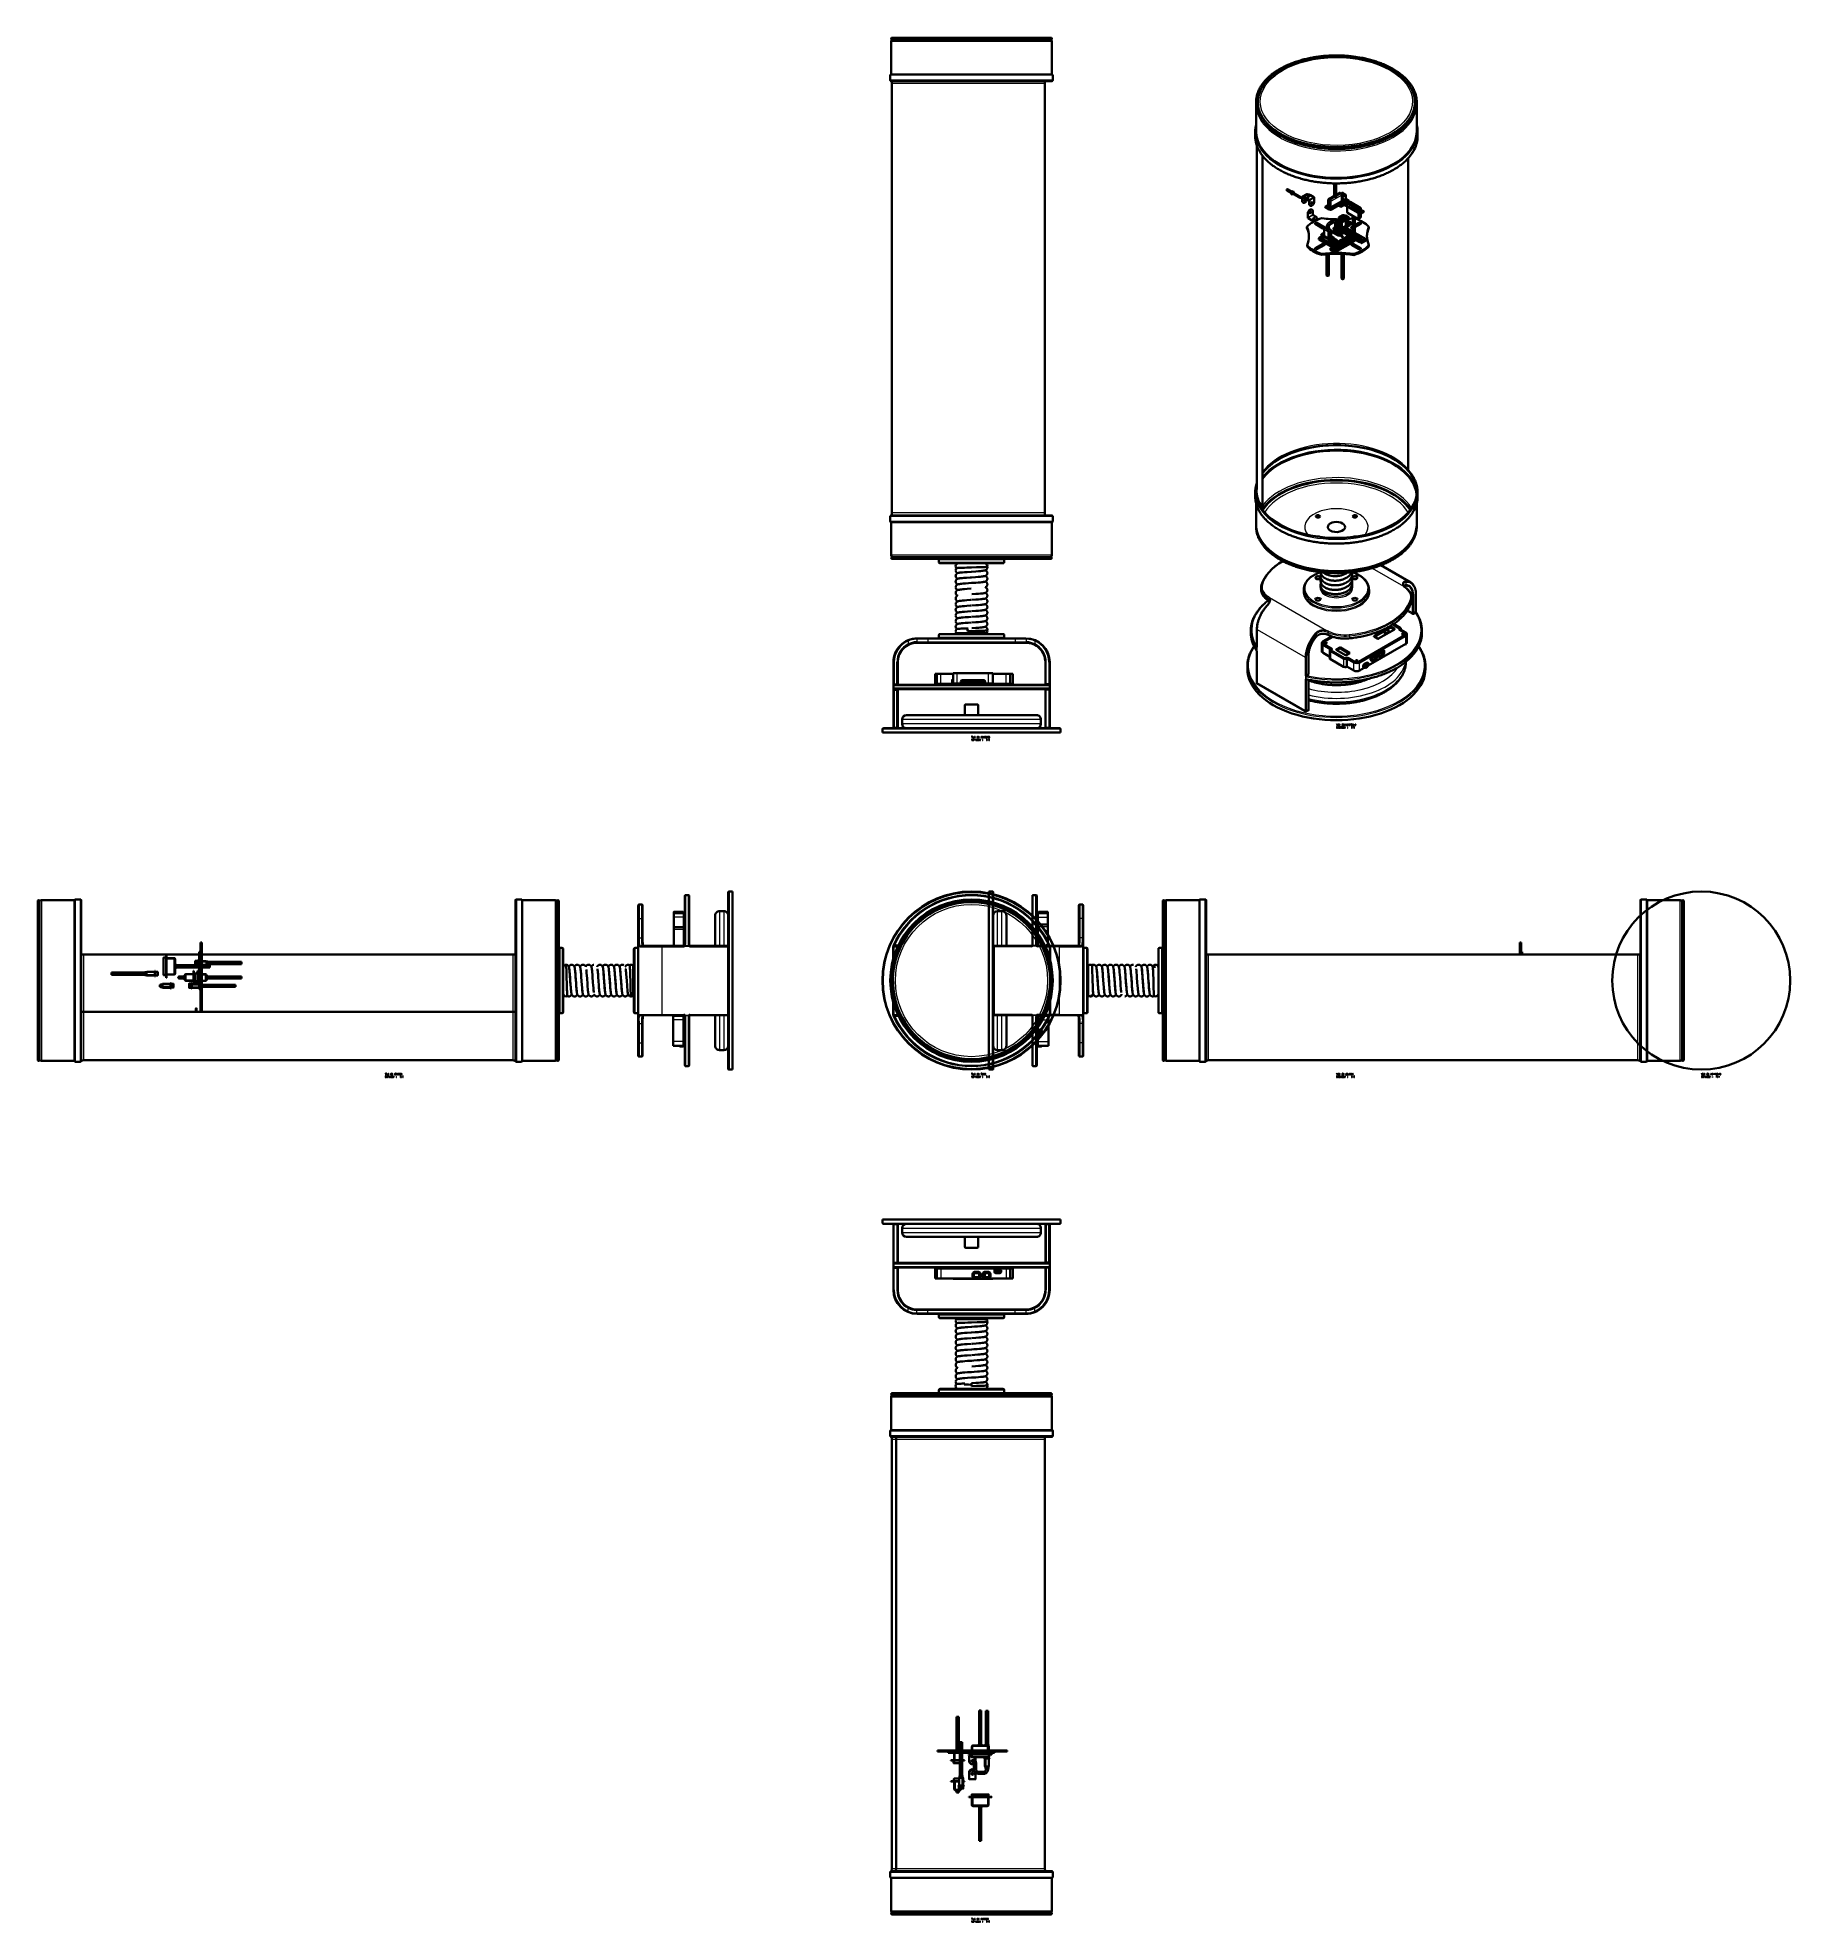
# Model space of a CAD drawing. Extents: x -1556 to 2480, y -1748 to 2591.
import ezdxf

# ---------------------------------------------------------------- set-up
doc = ezdxf.new("R2010")
doc.units = 0

msp = doc.modelspace()

# ---------------------------------------------------------------- linework, layer by layer
at = {"color": 7, "lineweight": 13}
for p, q in [((683.193726, 2582.942139), (409.5, 2582.942139)), ((779.5, 2582.942139), (683.193726, 2582.942139)), ((684.152588, 2505.162109), (407.5, 2505.162109)), ((684.152588, 2493.831787), (407.5, 2493.831787)), ((764.563293, 2490.414063), (409.75, 2490.414063)), ((763.412659, 2485.572754), (411, 2485.572754)), ((781.5, 2505.162109), (684.152588, 2505.162109)), ((781.5, 2493.831787), (684.152588, 2493.831787)), ((1447.005371, 2229.058105), (1422.963745, 2215.177734)), ((1465.746582, 2213.143066), (1490.313965, 2198.958984)), ((1466.029419, 2213.306396), (1490.596802, 2199.122559)), ((1421.690918, 2195.255371), (1447.853882, 2210.360352)), ((1484.323486, 2189.84375), (1458.160522, 2204.94873)), ((1484.464966, 2194.497559), (1458.302002, 2209.603027)), ((1484.464966, 2190.088623), (1458.302002, 2205.193848)), ((1484.606323, 2194.742676), (1458.443359, 2209.8479)), ((1484.88916, 2194.906006), (1458.726196, 2210.01123)), ((1459.716187, 2189.51709), (1483.757813, 2175.636719)), ((1465.605225, 2212.898193), (1490.172485, 2198.714355)), ((1433.393677, 2118.806396), (1457.960938, 2132.990234)), ((1433.676514, 2118.643066), (1458.243774, 2132.827148)), ((1433.817871, 2118.398193), (1458.385254, 2132.582031)), ((1465.26416, 2129.695068), (1439.101196, 2114.589844)), ((1465.546997, 2129.531738), (1439.384033, 2114.426758)), ((1465.688354, 2129.286865), (1439.525513, 2114.181641)), ((1465.688354, 2124.877686), (1439.525513, 2109.772461)), ((1465.829834, 2124.632813), (1439.66687, 2109.527588)), ((684.152588, 1488.932861), (407.5, 1488.932861)), ((684.152588, 1477.602539), (407.5, 1477.602539)), ((764.563293, 1492.350586), (409.75, 1492.350586)), ((763.412659, 1497.191772), (411, 1497.191772)), ((781.5, 1488.932861), (684.152588, 1488.932861)), ((781.5, 1477.602539), (684.152588, 1477.602539)), ((683.193726, 1399.82251), (409.5, 1399.82251)), ((669.5, 1389.382324), (519.5, 1389.382324)), ((779.5, 1399.82251), (683.193726, 1399.82251)), ((669.5, 1383.382324), (519.5, 1383.382324)), ((1516.938354, 1369.984741), (1588.930054, 1328.420288)), ((1280.460327, 1302.391235), (1412.15332, 1226.358276)), ((1610.057617, 1267.191528), (1610.057617, 1308.057251)), ((1612.886108, 1267.191528), (1612.886108, 1308.057251)), ((1617.128784, 1310.506836), (1617.128784, 1269.640991)), ((669.5, 1216.432495), (519.5, 1216.432495)), ((603.614563, 1221.480225), (558.961487, 1221.480225)), ((630.038513, 1221.480225), (603.614563, 1221.480225)), ((1252.261597, 1228.857178), (1362.570313, 1165.17041)), ((1252.261597, 1228.857178), (1252.261597, 1187.991333)), ((493.890015, 1206.432495), (468.548584, 1206.432495)), ((468.548584, 1200.432495), (493.890015, 1200.432495)), ((695.109985, 1206.432495), (493.890015, 1206.432495)), ((493.890015, 1200.432495), (695.109985, 1200.432495)), ((669.5, 1210.432495), (519.5, 1210.432495)), ((720.451416, 1206.432495), (695.109985, 1206.432495)), ((695.109985, 1200.432495), (720.451416, 1200.432495)), ((1252.261597, 1176.560425), (1252.261597, 1106.341675)), ((416.5, 1153.432495), (416.5, 1103.382324)), ((422.5, 1103.382324), (422.5, 1153.432495)), ((766.5, 1103.382324), (766.5, 1153.432495)), ((772.5, 1153.432495), (772.5, 1103.382324)), ((1362.570313, 1165.17041), (1362.570313, 1124.304565)), ((1365.398682, 1165.17041), (1365.398682, 1124.304565)), ((1369.641357, 1126.75415), (1369.641357, 1167.619873)), ((773.210205, 1099.382324), (415.789764, 1099.382324)), ((773.210205, 1093.382324), (415.789764, 1093.382324)), ((416.5, 1089.382324), (416.5, 1003.382324)), ((422.5, 1003.382324), (422.5, 1089.382324)), ((524.095398, 1103.918945), (524.095398, 1126.918945)), ((561.83313, 1104.156738), (561.83313, 1128.156738)), ((573.487, 1111.906738), (622.179016, 1111.906738)), ((622.179016, 1105.406738), (573.487, 1105.406738)), ((633.832886, 1104.156738), (633.832886, 1128.156738)), ((674.095215, 1103.918945), (674.095215, 1126.918945)), ((684.318298, 1126.918945), (684.318298, 1103.918945)), ((766.5, 1003.382324), (766.5, 1089.382324)), ((772.5, 1089.382324), (772.5, 1003.382324)), ((1361.156128, 1040.205444), (1250.847412, 1103.892212)), ((1362.570313, 1042.654907), (1252.261597, 1106.341675)), ((1362.570313, 1112.873657), (1362.570313, 1042.654907)), ((1365.398682, 1112.873657), (1365.398682, 1042.654907)), ((1369.641357, 1045.104492), (1369.641357, 1113.307129)), ((609.5, 1055.175171), (579.5, 1055.175171)), ((609.353577, 1055.528809), (579.646423, 1055.528809)), ((608.646423, 1056.23584), (580.353577, 1056.23584)), ((799.5, 999.382324), (389.5, 999.382324)), ((754.5, 1021.382324), (454.086792, 1021.382324)), ((754.5, 1011.382324), (454.086792, 1011.382324)), ((-1469.519775, 607.5), (-1469.519775, 256.392059)), ((-1458.189453, 607.5), (-1458.189453, 256.392059)), ((-453.290497, 607.5), (-453.290497, 256.392059)), ((-441.960205, 607.5), (-441.960205, 256.392059)), ((-63.740002, 617.477173), (-63.740002, 503.341125)), ((-57.740002, 617.477173), (-57.740002, 503.341125)), ((36.259998, 625.5), (36.259998, 420.5)), ((642.69519, 420.5), (642.69519, 625.5)), ((736.69519, 503.341125), (736.69519, 617.477173)), ((742.69519, 503.341125), (742.69519, 617.477173)), ((1120.915405, 584.60791), (1120.915405, 607.5)), ((1132.245728, 584.60791), (1132.245728, 607.5)), ((2137.144531, 584.60791), (2137.144531, 607.5)), ((2148.475098, 584.60791), (2148.475098, 607.5)), ((-1547.299805, 605.5), (-1547.299805, 258.147217)), ((-364.180176, 605.5), (-364.180176, 258.147217)), ((-170.790161, 595.5), (-170.790161, 563.687378)), ((-164.790161, 563.687378), (-164.790161, 595.5)), ((-68.276672, 566.180237), (-91.276672, 566.180237)), ((14.259998, 580.5), (14.259998, 500.5)), ((24.259998, 580.5), (24.259998, 500.5)), ((654.69519, 500.5), (654.69519, 580.5)), ((664.69519, 500.5), (664.69519, 580.5)), ((747.231873, 566.180237), (770.231873, 566.180237)), ((843.745361, 595.5), (843.745361, 563.687378)), ((849.745361, 563.687378), (849.745361, 595.5)), ((1043.135376, 582.852783), (1043.135376, 605.5)), ((1043.135376, 235.5), (1043.135376, 582.852783)), ((1120.915405, 233.5), (1120.915405, 584.60791)), ((1132.245728, 233.5), (1132.245728, 584.60791)), ((2137.144531, 233.5), (2137.144531, 584.60791)), ((2148.475098, 233.5), (2148.475098, 584.60791)), ((2226.254883, 582.852783), (2226.254883, 605.5)), ((2226.254883, 235.5), (2226.254883, 582.852783)), ((-170.790161, 563.687378), (-170.790161, 519.023621)), ((-164.790161, 519.023621), (-164.790161, 563.687378)), ((-91.276672, 538.674316), (-68.276672, 538.674316)), ((770.231873, 544.495789), (747.231873, 544.495789)), ((843.745361, 563.687378), (843.745361, 519.023621)), ((849.745361, 519.023621), (849.745361, 563.687378)), ((-1454.771729, 480.648712), (-1454.771729, 348.312439)), ((-1449.930542, 480.24176), (-1449.930542, 348.800842)), ((-461.549469, 480.24176), (-461.549469, 348.800842)), ((-456.708221, 480.648712), (-456.708221, 348.312439)), ((-353.73999, 495.5), (-353.73999, 420.5)), ((-347.73999, 495.5), (-347.73999, 420.5)), ((-180.790161, 495.5), (-180.790161, 420.5)), ((-174.790161, 495.5), (-174.790161, 420.5)), ((-168.334625, 498.5), (-117.790161, 498.5)), ((-117.790161, 498.5), (-67.740005, 498.5)), ((-117.790161, 342.5), (-117.790161, 498.5)), ((-53.740002, 498.5), (32.259998, 498.5)), ((32.259998, 498.5), (32.259998, 342.5)), ((412.5, 498.5), (412.5, 463.449982)), ((732.69519, 498.5), (646.69519, 498.5)), ((646.69519, 498.5), (646.69519, 342.5)), ((796.745361, 498.5), (746.69519, 498.5)), ((776.5, 498.5), (776.5, 463.453461)), ((796.745361, 342.5), (796.745361, 498.5)), ((796.745361, 498.5), (847.289795, 498.5)), ((853.745361, 420.5), (853.745361, 495.5)), ((859.745361, 420.5), (859.745361, 495.5)), ((1026.69519, 420.5), (1026.69519, 495.5)), ((1032.69519, 420.5), (1032.69519, 495.5)), ((1135.663452, 235.75), (1135.663452, 480.648712)), ((1140.504639, 237), (1140.504639, 480.24176)), ((2128.885742, 237), (2128.885742, 480.24176)), ((2133.727051, 235.75), (2133.727051, 480.648712)), ((-1265.599976, 471.838959), (-1265.599976, 434.838959)), ((-1260.199951, 471.838959), (-1260.199951, 434.838959)), ((-1241.499878, 436.338959), (-1241.499878, 470.338959)), ((-185.837952, 456.038483), (-185.837952, 386.150208)), ((864.793152, 384.961517), (864.793152, 454.849792)), ((-353.73999, 420.5), (-353.73999, 345.5)), ((-347.73999, 420.5), (-347.73999, 345.5)), ((-180.790161, 420.5), (-180.790161, 345.5)), ((-174.790161, 420.5), (-174.790161, 345.5)), ((36.259998, 420.5), (36.259998, 215.5)), ((642.69519, 215.5), (642.69519, 420.5)), ((853.745361, 345.5), (853.745361, 420.5)), ((859.745361, 345.5), (859.745361, 420.5)), ((1026.69519, 345.5), (1026.69519, 420.5)), ((1032.69519, 345.5), (1032.69519, 420.5)), ((-1454.771729, 348.312439), (-1454.771729, 235.75)), ((-1449.930542, 348.800842), (-1449.930542, 237)), ((-461.549469, 348.800842), (-461.549469, 237)), ((-456.708221, 348.312439), (-456.708221, 235.75)), ((412.5, 377.548309), (412.5, 342.5)), ((776.5, 377.545441), (776.5, 342.5)), ((-170.790161, 321.976349), (-170.790161, 277.312592)), ((-168.334625, 342.5), (-117.790161, 342.5)), ((-164.790161, 277.312592), (-164.790161, 321.976349)), ((-117.790161, 342.5), (-67.740005, 342.5)), ((-68.514435, 330.015442), (-92.514435, 330.015442)), ((-63.740002, 337.658875), (-63.740002, 223.522842)), ((-57.740002, 337.658875), (-57.740002, 223.522842)), ((-53.740002, 342.5), (32.259998, 342.5)), ((14.259998, 340.5), (14.259998, 260.5)), ((24.259998, 340.5), (24.259998, 260.5)), ((732.69519, 342.5), (646.69519, 342.5)), ((654.69519, 260.5), (654.69519, 340.5)), ((664.69519, 260.5), (664.69519, 340.5)), ((736.69519, 223.522842), (736.69519, 337.658875)), ((742.69519, 223.522842), (742.69519, 337.658875)), ((796.745361, 342.5), (746.69519, 342.5)), ((747.469604, 330.015442), (771.469604, 330.015442)), ((796.745361, 342.5), (847.289795, 342.5)), ((843.745361, 321.976349), (843.745361, 277.312592)), ((849.745361, 277.312592), (849.745361, 321.976349)), ((-170.790161, 277.312592), (-170.790161, 245.5)), ((-164.790161, 245.5), (-164.790161, 277.312592)), ((-68.514435, 280.015625), (-92.514435, 280.015625)), ((747.469604, 280.015625), (771.469604, 280.015625)), ((843.745361, 277.312592), (843.745361, 245.5)), ((849.745361, 245.5), (849.745361, 277.312592)), ((-1547.299805, 258.147217), (-1547.299805, 235.5)), ((-1469.519775, 256.392059), (-1469.519775, 233.5)), ((-1458.189453, 256.392059), (-1458.189453, 233.5)), ((-453.290497, 256.392059), (-453.290497, 233.5)), ((-441.960205, 256.392059), (-441.960205, 233.5)), ((-364.180176, 258.147217), (-364.180176, 235.5)), ((389.5, -137.740005), (799.5, -137.740005)), ((416.5, -227.740005), (416.5, -141.740005)), ((422.5, -141.740005), (422.5, -227.740005)), ((434.5, -149.740005), (734.913208, -149.740005)), ((434.5, -159.740005), (734.913208, -159.740005)), ((766.5, -141.740005), (766.5, -227.740005)), ((772.5, -227.740005), (772.5, -141.740005)), ((579.5, -193.532898), (609.5, -193.532898)), ((579.646423, -193.886444), (609.353577, -193.886444)), ((580.353577, -194.593567), (608.646423, -194.593567)), ((415.789764, -231.740005), (773.210205, -231.740005)), ((415.789764, -237.740005), (773.210205, -237.740005)), ((416.5, -291.790161), (416.5, -241.740005)), ((422.5, -241.740005), (422.5, -291.790161)), ((524.095398, -242.276672), (524.095398, -265.276672)), ((674.095215, -242.276672), (674.095215, -265.276672)), ((684.318298, -265.276672), (684.318298, -242.276672)), ((766.5, -241.740005), (766.5, -291.790161)), ((772.5, -291.790161), (772.5, -241.740005)), ((493.890015, -338.790161), (468.548584, -338.790161)), ((468.548584, -344.790161), (493.890015, -344.790161)), ((695.109985, -338.790161), (493.890015, -338.790161)), ((493.890015, -344.790161), (695.109985, -344.790161)), ((720.451416, -338.790161), (695.109985, -338.790161)), ((695.109985, -344.790161), (720.451416, -344.790161)), ((519.5, -348.790161), (669.5, -348.790161)), ((519.5, -354.790161), (669.5, -354.790161)), ((558.961487, -359.837952), (585.385437, -359.837952)), ((585.385437, -359.837952), (630.038513, -359.837952)), ((409.5, -538.180176), (505.806274, -538.180176)), ((505.806274, -538.180176), (779.5, -538.180176)), ((519.5, -521.73999), (669.5, -521.73999)), ((519.5, -527.73999), (669.5, -527.73999)), ((407.5, -615.960205), (504.847412, -615.960205)), ((407.5, -627.290527), (504.847412, -627.290527)), ((419.81543, -630.708252), (764.563293, -630.708252)), ((420.997345, -635.5495), (763.412659, -635.5495)), ((504.847412, -615.960205), (781.5, -615.960205)), ((504.847412, -627.290527), (781.5, -627.290527)), ((631.481567, -1342.883911), (597.481567, -1342.883911)), ((595.981567, -1361.583862), (632.981567, -1361.583862)), ((595.981567, -1366.983887), (632.981567, -1366.983887)), ((632.981018, -1453.666992), (595.981018, -1453.666992)), ((632.981018, -1458.466919), (595.981018, -1458.466919)), ((597.481018, -1477.466919), (631.481018, -1477.466919)), ((407.5, -1632.189453), (504.847412, -1632.189453)), ((407.5, -1643.519775), (504.847412, -1643.519775)), ((419.81543, -1628.771729), (764.563293, -1628.771729)), ((420.997345, -1623.930542), (763.412659, -1623.930542)), ((504.847412, -1632.189453), (781.5, -1632.189453)), ((504.847412, -1643.519775), (781.5, -1643.519775)), ((409.5, -1721.299805), (505.806274, -1721.299805)), ((505.806274, -1721.299805), (779.5, -1721.299805))]:
    msp.add_line(p, q, dxfattribs=at)
at = {"color": 7, "lineweight": 35}
for p, q in [((409.5, 2506.662109), (409.5, 2582.942139)), ((411.581482, 2591.382324), (682.195801, 2591.382324)), ((411.581482, 2587.219238), (682.195801, 2587.219238)), ((682.195801, 2591.382324), (777.418518, 2591.382324)), ((682.195801, 2587.219238), (777.418518, 2587.219238)), ((779.5, 2506.662109), (779.5, 2582.942139)), ((409, 2506.662109), (683.433472, 2506.662109)), ((683.193726, 2491.382324), (409.5, 2491.382324)), ((764.793396, 2491.382324), (409.5, 2491.382324)), ((411, 1497.191772), (411, 2485.572754)), ((779.5, 2491.382324), (683.193726, 2491.382324)), ((683.433472, 2506.662109), (780, 2506.662109)), ((763.412659, 1497.191772), (763.412659, 2485.572754)), ((1249.69519, 2375.332764), (1249.69519, 2437.685059)), ((1619.69519, 2375.338867), (1619.69519, 2437.691406)), ((1251.19519, 1551.172241), (1251.19519, 2343.86792)), ((1264.556885, 1511.489502), (1264.556885, 2318.499268)), ((1599.623901, 1597.619385), (1599.623901, 2313.430176)), ((1418.190796, 2196.70459), (1454.253174, 2217.525391)), ((1418.190796, 2195.888184), (1454.253174, 2216.70874)), ((1447.005371, 2214.769531), (1422.963745, 2200.88916)), ((1429.302612, 2228.445801), (1429.302612, 2255.953613)), ((1434.302612, 2228.445801), (1434.302612, 2255.908691)), ((1442.917847, 2204.081787), (1463.290527, 2215.842773)), ((1442.917847, 2203.265137), (1463.290527, 2215.026367)), ((1466.129395, 2213.316406), (1490.696777, 2199.132324)), ((1421.587402, 2195.026367), (1447.750366, 2210.131592)), ((1463.287109, 2176.537109), (1442.922485, 2164.779541)), ((1463.287109, 2175.720703), (1442.922485, 2163.963135)), ((1488.530762, 2186.557129), (1452.468384, 2207.37793)), ((1488.530762, 2185.740723), (1452.468384, 2206.561523)), ((1484.989258, 2194.916016), (1458.826294, 2210.020996)), ((1460.337524, 2188.312988), (1484.171997, 2174.552002)), ((1465.605225, 2208.325684), (1487.462769, 2195.706299)), ((1472.418945, 2178.931641), (1472.418945, 2133.970459)), ((1477.418945, 2178.450684), (1477.418945, 2131.083496)), ((1403.485962, 2152.304688), (1385.76001, 2162.540527)), ((1390.001953, 2164.989502), (1407.728516, 2154.753906)), ((1419.308716, 2114.584229), (1394.436523, 2128.94458)), ((1419.308716, 2112.134766), (1394.436523, 2126.495117)), ((1400.062256, 2137.446533), (1420.434082, 2125.685059)), ((1400.062256, 2136.630127), (1420.434082, 2124.868408)), ((1420.43103, 2118.262695), (1400.065918, 2130.02002)), ((1420.43103, 2117.446289), (1400.065918, 2129.203613)), ((1433.293579, 2118.816406), (1457.860962, 2133.000244)), ((1471.522095, 2127.062012), (1435.459595, 2106.241211)), ((1471.522095, 2126.245361), (1435.459595, 2105.424805)), ((1436.527588, 2115.390137), (1458.385254, 2128.009766)), ((1465.164185, 2129.705078), (1439.001221, 2114.599854)), ((1464.120483, 2161.510986), (1440.929565, 2148.121826)), ((1464.120483, 2159.061523), (1443.051025, 2146.897217)), ((1487.337769, 2123.972168), (1446.91272, 2147.312744)), ((1487.337769, 2121.522705), (1446.91272, 2144.863281)), ((1457.987061, 2142.303223), (1483.490234, 2127.578125)), ((1477.418945, 2142.162842), (1502.960327, 2127.415771)), ((1385.756836, 2106.785645), (1403.485352, 2117.020264)), ((1407.727417, 2114.571045), (1389.998413, 2104.336914)), ((1412.167725, 2092.475098), (1412.167725, 2044.226807)), ((1417.167725, 2092.913086), (1417.167725, 2044.226929)), ((1472.248535, 2123.435547), (1431.821655, 2100.096191)), ((1472.248535, 2120.986084), (1431.821655, 2097.646729)), ((1440.498291, 2106.48999), (1466.002686, 2121.214355)), ((1446.571411, 2093.552734), (1446.571411, 2036.736938)), ((1451.571411, 2093.335449), (1451.571411, 2036.736938)), ((1468.84082, 2114.570313), (1486.568848, 2104.335938)), ((1490.810791, 2106.784912), (1473.083374, 2117.019775)), ((1249.69519, 1471.671997), (1249.69519, 1519.30957)), ((1619.69519, 1471.678101), (1619.69519, 1519.309814)), ((409, 1476.102539), (683.433472, 1476.102539)), ((683.193726, 1491.382324), (409.5, 1491.382324)), ((764.793396, 1491.382324), (409.5, 1491.382324)), ((409.5, 1399.82251), (409.5, 1476.102539)), ((779.5, 1491.382324), (683.193726, 1491.382324)), ((683.433472, 1476.102539), (780, 1476.102539)), ((779.5, 1399.82251), (779.5, 1476.102539)), ((411.581482, 1395.545288), (682.195801, 1395.545288)), ((411.581482, 1391.382324), (682.195801, 1391.382324)), ((506.804199, 1391.382324), (411.581482, 1391.382324)), ((678.543579, 1391.382324), (419.199432, 1391.382324)), ((667.5, 1391.382324), (521.5, 1391.382324)), ((777.418518, 1391.382324), (667.511047, 1391.382324)), ((769.800537, 1391.382324), (678.543579, 1391.382324)), ((682.195801, 1395.545288), (777.418518, 1395.545288)), ((682.195801, 1391.382324), (777.418518, 1391.382324)), ((667.5, 1381.382324), (521.5, 1381.382324)), ((1537.309692, 1376.824585), (1605.738037, 1337.317383)), ((1617.714478, 1311.323242), (1617.714478, 1270.45752)), ((667.5, 1218.432495), (521.5, 1218.432495)), ((1251.675903, 1229.673584), (1251.675903, 1188.807861)), ((1592.227905, 1215.383789), (1486.162109, 1154.146729)), ((1592.440063, 1215.261353), (1486.374146, 1154.02417)), ((1558.262451, 1234.918701), (1521.623047, 1213.765015)), ((1558.262451, 1232.469238), (1522.574463, 1211.864746)), ((1568.504883, 1229.005249), (1531.865479, 1207.851563)), ((495.039856, 1208.432495), (470.543091, 1208.432495)), ((470.543091, 1198.432495), (495.039856, 1198.432495)), ((693.960144, 1208.432495), (495.039856, 1208.432495)), ((495.039856, 1198.432495), (693.960144, 1198.432495)), ((718.456909, 1208.432495), (693.960144, 1208.432495)), ((693.960144, 1198.432495), (718.456909, 1198.432495)), ((1251.675903, 1177.376953), (1251.675903, 1107.158203)), ((1423.702515, 1212.962524), (1403.996216, 1201.585083)), ((1421.324585, 1183.823853), (1403.996216, 1193.828369)), ((1405.764038, 1200.564453), (1425.942871, 1212.214722)), ((1405.764038, 1194.848999), (1423.092285, 1184.844482)), ((1405.976196, 1200.442017), (1426.217285, 1212.128174)), ((1405.976196, 1194.971436), (1423.304443, 1184.966919)), ((1451.210449, 1161.896362), (1420.813354, 1179.446167)), ((1452.978149, 1162.916992), (1422.581055, 1180.466797)), ((1422.793213, 1180.589233), (1453.190308, 1163.039551)), ((1455.428345, 1169.749023), (1434.414551, 1181.881348)), ((1443.780884, 1187.289063), (1464.794678, 1175.156738)), ((1443.780884, 1184.8396), (1463.405151, 1173.509399)), ((1594.207886, 1195.461304), (1508.180054, 1145.793091)), ((1594.207886, 1195.461304), (1508.180054, 1145.793091)), ((1594.207886, 1214.240723), (1539.407104, 1182.601563)), ((414.5, 1153.432495), (414.5, 1103.382324)), ((424.5, 1103.382324), (424.5, 1153.432495)), ((764.5, 1103.382324), (764.5, 1153.432495)), ((774.5, 1153.432495), (774.5, 1103.382324)), ((1370.227173, 1127.570557), (1370.227173, 1168.436401)), ((1451.210449, 1143.116943), (1420.813354, 1160.666748)), ((1420.813354, 1160.666748), (1451.210449, 1143.116943)), ((1516.779663, 1169.537598), (1488.141968, 1153.00354)), ((414.5, 1089.382324), (414.5, 1003.382324)), ((771.395691, 1101.382324), (417.604309, 1101.382324)), ((771.395691, 1091.382324), (417.604309, 1091.382324)), ((424.5, 1003.382324), (424.5, 1089.382324)), ((510.552277, 1103.918945), (510.552277, 1126.918945)), ((514.595276, 1103.918945), (514.595276, 1126.918945)), ((524.095398, 1126.918945), (552.332886, 1126.918945)), ((524.095398, 1103.918945), (552.332886, 1103.918945)), ((524.095398, 1103.918945), (552.332886, 1103.918945)), ((552.333008, 1104.156738), (552.333008, 1128.156738)), ((561.83313, 1128.156738), (633.832886, 1128.156738)), ((561.83313, 1104.156738), (633.832886, 1104.156738)), ((561.83313, 1104.156738), (633.832886, 1104.156738)), ((573.487, 1112.406738), (622.179016, 1112.406738)), ((573.487, 1110.406738), (622.179016, 1110.406738)), ((622.179016, 1106.906738), (573.487, 1106.906738)), ((622.179016, 1104.906738), (573.487, 1104.906738)), ((643.332886, 1126.918945), (674.095215, 1126.918945)), ((643.332886, 1103.918945), (674.095215, 1103.918945)), ((643.332886, 1103.918945), (674.095215, 1103.918945)), ((643.333008, 1104.156738), (643.333008, 1128.156738)), ((683.595276, 1103.918945), (683.595276, 1126.918945)), ((689.318298, 1126.918945), (689.318298, 1103.918945)), ((764.5, 1003.382324), (764.5, 1089.382324)), ((774.5, 1089.382324), (774.5, 1003.382324)), ((1370.227173, 1045.920898), (1370.227173, 1113.188843)), ((579.5, 1031.382324), (579.5, 1055.175171)), ((608.292908, 1056.382324), (580.707092, 1056.382324)), ((609.5, 1031.382324), (609.5, 1055.175171)), ((797.5, 1001.382324), (391.5, 1001.382324)), ((744.5, 1031.382324), (462.86261, 1031.382324)), ((744.5, 1001.382324), (462.86261, 1001.382324)), ((642.5, 1001.382324), (552.376038, 1001.382324)), ((799.5, 991.382324), (389.5, 991.382324)), ((-65.740005, 615.477173), (-65.740005, 502.5)), ((-55.740002, 615.477173), (-55.740002, 502.5)), ((34.259998, 623.5), (34.259998, 420.5)), ((44.259998, 625.5), (44.259998, 420.5)), ((634.69519, 420.5), (634.69519, 625.5)), ((644.69519, 420.5), (644.69519, 623.5)), ((734.69519, 502.5), (734.69519, 615.477173)), ((744.69519, 502.5), (744.69519, 615.477173)), ((-1555.73999, 603.418518), (-1555.73999, 581.026367)), ((-1555.73999, 259.973663), (-1555.73999, 603.418518)), ((-1555.73999, 595.800537), (-1555.73999, 266.659271)), ((-1555.73999, 581.026367), (-1555.73999, 237.581467)), ((-1551.577026, 259.973877), (-1551.577026, 603.418518)), ((-1471.019775, 605.5), (-1547.299805, 605.5)), ((-1471.019775, 257.708313), (-1471.019775, 606)), ((-1455.73999, 605.5), (-1455.73999, 258.147217)), ((-455.73999, 605.5), (-455.73999, 258.147217)), ((-455.73999, 582.852783), (-455.73999, 348.213837)), ((-440.460205, 257.708313), (-440.460205, 606)), ((-364.180176, 605.5), (-440.460205, 605.5)), ((-359.902924, 259.973877), (-359.902924, 603.418518)), ((-355.73999, 259.973663), (-355.73999, 603.418518)), ((-172.790161, 593.5), (-172.790161, 562.050964)), ((-162.790161, 562.050964), (-162.790161, 593.5)), ((-68.276672, 575.680298), (-91.276672, 575.680298)), ((-91.276672, 566.180237), (-91.276672, 543.674316)), ((-91.276672, 543.674316), (-91.276672, 566.180237)), ((-68.276672, 566.180237), (-68.276672, 543.674316)), ((-68.276672, 543.728699), (-68.276672, 566.180237)), ((4.259998, 570.5), (4.259998, 500.5)), ((34.259998, 570.5), (34.259998, 502.49942)), ((674.69519, 500.5), (674.69519, 570.5)), ((747.231873, 575.680298), (770.231873, 575.680298)), ((841.745361, 593.5), (841.745361, 562.050964)), ((851.745361, 562.050964), (851.745361, 593.5)), ((1034.69519, 603.418518), (1034.69519, 581.026367)), ((1034.69519, 493.509766), (1034.69519, 603.418518)), ((1034.69519, 574.340698), (1034.69519, 595.800537)), ((1034.69519, 581.026367), (1034.69519, 237.581467)), ((1034.69519, 245.199432), (1034.69519, 574.340698)), ((1038.858154, 603.418518), (1038.858154, 581.026123)), ((1038.858154, 581.026123), (1038.858154, 237.581467)), ((1043.135376, 605.5), (1119.415405, 605.5)), ((1119.415405, 606), (1119.415405, 583.291687)), ((1119.415405, 583.291687), (1119.415405, 235)), ((1134.69519, 582.852783), (1134.69519, 605.5)), ((1134.69519, 235.5), (1134.69519, 582.852783)), ((2134.695313, 480.730103), (2134.695313, 605.5)), ((2134.695313, 235.5), (2134.695313, 582.852783)), ((2149.975098, 606), (2149.975098, 583.291687)), ((2149.975098, 605.5), (2226.254883, 605.5)), ((2149.975098, 583.291687), (2149.975098, 235)), ((2230.532227, 603.418518), (2230.532227, 581.026123)), ((2230.532227, 581.026123), (2230.532227, 237.581467)), ((2234.695313, 603.418518), (2234.695313, 581.026367)), ((2234.695313, 581.026367), (2234.695313, 237.581467)), ((-172.790161, 562.050964), (-172.790161, 518.875977)), ((-162.790161, 518.875977), (-162.790161, 562.050964)), ((-91.276672, 543.674316), (-68.276672, 543.674316)), ((-91.276672, 538.674316), (-91.276672, 500.499939)), ((-91.276672, 500.499939), (-91.276672, 538.674316)), ((-68.276672, 538.674316), (-68.276672, 500.499939)), ((-68.276672, 500.499939), (-68.276672, 538.674316)), ((747.231873, 549.40332), (770.231873, 549.40332)), ((747.231873, 544.495789), (747.231873, 500.500061)), ((747.231873, 500.500061), (747.231873, 544.495789)), ((770.231873, 544.495789), (770.231873, 500.500061)), ((841.745361, 562.050964), (841.745361, 518.875977)), ((851.745361, 518.875977), (851.745361, 562.050964)), ((-1183.834961, 480.24176), (-1449.930542, 480.24176)), ((-1259.999878, 478.838959), (-1259.999878, 427.838959)), ((-1258.999878, 478.838959), (-1258.999878, 427.838959)), ((-1180.835083, 451.689758), (-1180.835083, 504.154236)), ((-1177.835083, 451.689758), (-1177.835083, 504.154236)), ((-461.549469, 480.24176), (-1177.834961, 480.24176)), ((-455.73999, 480.730103), (-455.73999, 348.214752)), ((-345.73999, 493.5), (-345.73999, 420.5)), ((-182.790161, 493.5), (-182.790161, 420.5)), ((-172.790161, 327.379028), (-172.790161, 513.620972)), ((-166.496643, 500.5), (-117.790161, 500.5)), ((-117.790161, 500.5), (-67.740005, 500.5)), ((-53.740002, 500.5), (32.259998, 500.5)), ((414.5, 471.184723), (414.5, 498.5)), ((732.69519, 500.5), (646.69519, 500.5)), ((796.745361, 500.5), (746.69519, 500.5)), ((774.5, 471.185303), (774.5, 498.5)), ((796.745361, 500.5), (845.451843, 500.5)), ((851.745361, 327.379028), (851.745361, 513.620972)), ((861.745361, 420.5), (861.745361, 493.5)), ((1024.69519, 420.5), (1024.69519, 493.5)), ((1034.69519, 420.5), (1034.69519, 493.5)), ((1134.69519, 235.5), (1134.69519, 480.730103)), ((1140.504639, 480.24176), (2128.885742, 480.24176)), ((1856.790283, 504.155304), (1856.790283, 480.24176)), ((1859.790283, 504.155304), (1859.790283, 480.24176)), ((2134.695313, 235.5), (2134.695313, 480.730103)), ((-1308.966919, 438.890228), (-1385.966919, 438.890228)), ((-1265.799927, 471.838959), (-1265.799927, 434.838959)), ((-1235.999878, 455.838959), (-1193.08313, 455.838959)), ((-1235.999878, 450.838959), (-1183.835083, 450.838959)), ((-1196.843872, 413.274292), (-1196.843872, 442.08429)), ((-1195.843872, 413.274292), (-1195.843872, 442.08429)), ((-1187.750854, 442.079437), (-1187.750854, 413.279419)), ((-1186.750854, 442.079437), (-1186.750854, 413.279419)), ((-1183.835083, 441.875305), (-1183.835083, 406.700378)), ((-1180.835083, 403.71405), (-1180.835083, 451.689758)), ((-1180.835083, 441.875305), (-1180.835083, 406.700378)), ((-1177.835083, 403.71405), (-1177.835083, 451.689758)), ((-1163.383911, 463.312592), (-1086.383911, 463.312592)), ((-1163.383911, 458.312592), (-1086.383911, 458.312592)), ((-1308.966919, 433.890228), (-1385.966919, 433.890228)), ((-1180.835083, 351.250885), (-1180.835083, 403.71405)), ((-1177.835083, 351.250885), (-1177.835083, 403.71405)), ((-1177.44519, 410.956329), (-1100.44519, 410.956329)), ((-1177.44519, 405.956329), (-1100.44519, 405.956329)), ((-1163.750854, 430.179291), (-1086.750854, 430.179291)), ((-1163.750854, 425.179291), (-1086.750854, 425.179291)), ((-345.73999, 420.5), (-345.73999, 347.5)), ((-182.790161, 420.5), (-182.790161, 347.5)), ((34.259998, 420.5), (34.259998, 217.5)), ((44.259998, 420.5), (44.259998, 215.5)), ((634.69519, 215.5), (634.69519, 420.5)), ((644.69519, 217.5), (644.69519, 420.5)), ((861.745361, 347.5), (861.745361, 420.5)), ((1024.69519, 347.5), (1024.69519, 420.5)), ((1034.69519, 347.5), (1034.69519, 420.5)), ((-1455.73999, 348.214752), (-1455.73999, 235.5)), ((-461.549469, 348.800842), (-1449.930542, 348.800842)), ((-455.73999, 348.214752), (-455.73999, 235.5)), ((414.5, 342.5), (414.5, 369.819061)), ((774.5, 342.5), (774.5, 369.814087)), ((1034.69519, 259.973663), (1034.69519, 347.489258)), ((-172.790161, 322.123993), (-172.790161, 278.949036)), ((-166.496643, 340.5), (-117.790161, 340.5)), ((-162.790161, 278.949036), (-162.790161, 322.123993)), ((-117.790161, 340.5), (-67.740005, 340.5)), ((-68.514435, 339.515564), (-92.514435, 339.515564)), ((-92.514435, 280.015564), (-92.514435, 330.015564)), ((-92.514435, 330.015442), (-92.514435, 280.015625)), ((-68.514435, 330.015442), (-68.514435, 280.015625)), ((-68.514435, 280.015625), (-68.514435, 330.015442)), ((-65.740005, 338.5), (-65.740005, 225.522842)), ((-55.740002, 338.5), (-55.740002, 225.522842)), ((-53.740002, 340.5), (32.259998, 340.5)), ((4.259998, 340.5), (4.259998, 270.5)), ((34.259998, 338.506104), (34.259998, 270.5)), ((732.69519, 340.5), (646.69519, 340.5)), ((674.69519, 270.5), (674.69519, 340.5)), ((734.69519, 225.522842), (734.69519, 338.5)), ((744.69519, 225.522842), (744.69519, 338.5)), ((796.745361, 340.5), (746.69519, 340.5)), ((747.469604, 339.515564), (771.469604, 339.515564)), ((747.469604, 330.015442), (747.469604, 280.015625)), ((747.469604, 280.015625), (747.469604, 330.015442)), ((771.469604, 330.015442), (771.469604, 280.015625)), ((796.745361, 340.5), (845.451843, 340.5)), ((841.745361, 322.123993), (841.745361, 278.949036)), ((851.745361, 278.949036), (851.745361, 322.123993)), ((-1555.73999, 266.659271), (-1555.73999, 245.199432)), ((-172.790161, 278.949036), (-172.790161, 247.5)), ((-162.790161, 247.5), (-162.790161, 278.949036)), ((-68.514435, 270.515564), (-92.514435, 270.515564)), ((747.469604, 270.515564), (771.469604, 270.515564)), ((841.745361, 278.949036), (841.745361, 247.5)), ((851.745361, 247.5), (851.745361, 278.949036)), ((-1555.73999, 237.581467), (-1555.73999, 259.973663)), ((-1551.577026, 237.581467), (-1551.577026, 259.973877)), ((-1471.019775, 235.5), (-1547.299805, 235.5)), ((-1471.019775, 235), (-1471.019775, 257.708313)), ((-1455.73999, 258.147217), (-1455.73999, 235.5)), ((-461.549469, 237), (-1449.930542, 237)), ((-455.73999, 258.147217), (-455.73999, 235.5)), ((-440.460205, 235), (-440.460205, 257.708313)), ((-364.180176, 235.5), (-440.460205, 235.5)), ((-359.902924, 237.581467), (-359.902924, 259.973877)), ((-355.73999, 237.581467), (-355.73999, 259.973663)), ((1034.69519, 237.581467), (1034.69519, 259.973663)), ((1043.135376, 235.5), (1119.415405, 235.5)), ((1140.504639, 237), (2128.885742, 237)), ((2149.975098, 235.5), (2226.254883, 235.5)), ((389.5, -129.740005), (799.5, -129.740005)), ((391.5, -139.740005), (797.5, -139.740005)), ((414.5, -227.740005), (414.5, -141.740005)), ((424.5, -141.740005), (424.5, -227.740005)), ((444.5, -139.740005), (726.13739, -139.740005)), ((444.5, -169.740005), (726.13739, -169.740005)), ((546.5, -169.740005), (636.623962, -169.740005)), ((579.5, -169.740005), (579.5, -193.532898)), ((609.5, -169.740005), (609.5, -193.532898)), ((764.5, -141.740005), (764.5, -227.740005)), ((774.5, -227.740005), (774.5, -141.740005)), ((580.707092, -194.740005), (608.292908, -194.740005)), ((414.5, -291.790161), (414.5, -241.740005)), ((417.604309, -229.740005), (771.395691, -229.740005)), ((417.604309, -239.740005), (771.395691, -239.740005)), ((424.5, -241.740005), (424.5, -291.790161)), ((510.552277, -265.276672), (510.552277, -242.276672)), ((514.595276, -242.276672), (514.595276, -265.276672)), ((524.095398, -242.276672), (674.095215, -242.276672)), ((524.095398, -242.276672), (674.095215, -242.276672)), ((683.595276, -242.276672), (683.595276, -265.276672)), ((689.318298, -265.276672), (689.318298, -242.276672)), ((764.5, -241.740005), (764.5, -291.790161)), ((774.5, -291.790161), (774.5, -241.740005)), ((524.095398, -265.276672), (601.595276, -265.276672)), ((524.095398, -265.276672), (674.095215, -265.276672)), ((561.833008, -266.514435), (633.833008, -266.514435)), ((561.83313, -266.514435), (633.832886, -266.514435)), ((633.595276, -265.276672), (674.095215, -265.276672)), ((495.039856, -336.790161), (470.543091, -336.790161)), ((470.543091, -346.790161), (495.039856, -346.790161)), ((693.960144, -336.790161), (495.039856, -336.790161)), ((495.039856, -346.790161), (693.960144, -346.790161)), ((718.456909, -336.790161), (693.960144, -336.790161)), ((693.960144, -346.790161), (718.456909, -346.790161)), ((521.5, -356.790161), (667.5, -356.790161)), ((521.5, -519.73999), (667.5, -519.73999)), ((409.5, -538.180176), (409.5, -614.460205)), ((506.804199, -529.73999), (411.581482, -529.73999)), ((506.804199, -533.902954), (411.581482, -533.902954)), ((777.418518, -529.73999), (506.804199, -529.73999)), ((777.418518, -533.902954), (506.804199, -533.902954)), ((779.5, -538.180176), (779.5, -614.460205)), ((505.566498, -614.460205), (409, -614.460205)), ((409.5, -629.73999), (505.806274, -629.73999)), ((411, -635.5495), (411, -1623.930542)), ((419.579071, -629.73999), (764.793396, -629.73999)), ((419.579102, -629.73999), (683.193726, -629.73999)), ((420.997345, -635.5495), (420.997345, -1623.930542)), ((780, -614.460205), (505.566498, -614.460205)), ((505.806274, -629.73999), (779.5, -629.73999)), ((763.412659, -635.5495), (763.412659, -1623.930542)), ((560.171204, -1351.44519), (560.171204, -1274.44519)), ((565.171204, -1351.44519), (565.171204, -1274.44519)), ((611.981567, -1337.383911), (611.981567, -1260.383911)), ((616.981567, -1337.383911), (616.981567, -1260.383911)), ((627.502319, -1337.750854), (627.502319, -1260.750854)), ((632.502319, -1337.750854), (632.502319, -1260.750854)), ((572.164917, -1351.835083), (520.026367, -1351.835083)), ((572.164917, -1354.835083), (520.026367, -1354.835083)), ((567.953918, -1409.999878), (567.953918, -1357.835083)), ((621.092468, -1351.835083), (572.164917, -1351.835083)), ((621.092468, -1354.835083), (572.164917, -1354.835083)), ((572.953918, -1409.999878), (572.953918, -1357.835083)), ((588.981567, -1360.383911), (639.981567, -1360.383911)), ((588.981567, -1361.383911), (639.981567, -1361.383911)), ((589.360291, -1354.835083), (646.531311, -1354.835083)), ((589.360291, -1357.835083), (646.531311, -1357.835083)), ((595.981567, -1367.18396), (632.981567, -1367.18396)), ((673.227295, -1351.835083), (621.092468, -1351.835083)), ((673.227295, -1354.835083), (621.092468, -1354.835083)), ((639.981018, -1458.966919), (588.981018, -1458.966919)), ((639.981018, -1459.966919), (588.981018, -1459.966919)), ((632.981018, -1453.166992), (595.981018, -1453.166992)), ((611.981018, -1482.966919), (611.981018, -1559.966919)), ((616.981018, -1482.966919), (616.981018, -1559.966919)), ((505.566498, -1645.019775), (409, -1645.019775)), ((409.5, -1629.73999), (505.806274, -1629.73999)), ((409.5, -1645.019775), (409.5, -1721.299805)), ((780, -1645.019775), (505.566498, -1645.019775)), ((505.806274, -1629.73999), (779.5, -1629.73999)), ((779.5, -1645.019775), (779.5, -1721.299805)), ((506.804199, -1725.577026), (411.581482, -1725.577026)), ((411.581482, -1729.73999), (682.195801, -1729.73999)), ((506.804199, -1729.73999), (411.581482, -1729.73999)), ((419.199432, -1729.73999), (510.456421, -1729.73999)), ((777.418518, -1725.577026), (506.804199, -1725.577026)), ((777.418518, -1729.73999), (506.804199, -1729.73999)), ((510.456421, -1729.73999), (769.800537, -1729.73999)), ((682.195801, -1729.73999), (777.418518, -1729.73999))]:
    msp.add_line(p, q, dxfattribs=at)
at = {"color": 7, "lineweight": 35, "ltscale": 0.01188}
for p, q in [((412.056702, 2587.219238), (411.581482, 2587.219238)), ((776.943298, -533.902954), (777.418518, -533.902954))]:
    msp.add_line(p, q, dxfattribs=at)
at = {"color": 7, "lineweight": 35, "ltscale": 0.011885}
msp.add_line((777.418518, 2587.219238), (776.943115, 2587.219238), dxfattribs=at)
at = {"color": 7, "lineweight": 35, "ltscale": 0.283258}
for p, q in [((407.5, 2493.831787), (407.5, 2505.162109)), ((781.5, 2493.831787), (781.5, 2505.162109)), ((407.5, 1477.602539), (407.5, 1488.932861)), ((781.5, 1477.602539), (781.5, 1488.932861)), ((-1458.189453, 607.5), (-1469.519775, 607.5)), ((1120.915405, 607.5), (1132.245728, 607.5)), ((-1458.189453, 233.5), (-1469.519775, 233.5)), ((1120.915405, 233.5), (1132.245728, 233.5)), ((407.5, -615.960205), (407.5, -627.290527)), ((781.5, -615.960205), (781.5, -627.290527)), ((407.5, -1632.189453), (407.5, -1643.519775)), ((781.5, -1632.189453), (781.5, -1643.519775))]:
    msp.add_line(p, q, dxfattribs=at)
at = {"color": 7, "lineweight": 35, "ltscale": 0.231281}
msp.add_line((1247.69519, 2364.926758), (1247.69519, 2374.177979), dxfattribs=at)
at = {"color": 7, "lineweight": 35, "ltscale": 0.231274}
msp.add_line((1621.69519, 2364.933105), (1621.69519, 2374.184082), dxfattribs=at)
at = {"color": 7, "lineweight": 35, "ltscale": 0.274107}
msp.add_line((1330.861694, 2233.852051), (1321.356934, 2239.317871), dxfattribs=at)
at = {"color": 7, "lineweight": 35, "ltscale": 0.27411}
msp.add_line((1332.457031, 2236.625977), (1322.952148, 2242.091797), dxfattribs=at)
at = {"color": 7, "lineweight": 35, "ltscale": 0.490381}
for p, q in [((1351.413086, 2222.725586), (1334.409058, 2232.50415)), ((1352.410156, 2224.459229), (1335.406128, 2234.237793))]:
    msp.add_line(p, q, dxfattribs=at)
at = {"color": 7, "lineweight": 35, "ltscale": 0.224536}
for p, q in [((1355.860962, 2215.594238), (1355.860962, 2224.575684)), ((1383.813843, 2213.880371), (1383.813843, 2222.861816)), ((1368.79834, 2177.432861), (1368.79834, 2186.414307))]:
    msp.add_line(p, q, dxfattribs=at)
at = {"color": 7, "lineweight": 13, "ltscale": 0.224542}
for p, q in [((1355.978027, 2215.430664), (1355.978027, 2224.412354)), ((1383.696655, 2213.716797), (1383.696655, 2222.698486))]:
    msp.add_line(p, q, dxfattribs=at)
at = {"color": 7, "lineweight": 13, "ltscale": 0.024495}
msp.add_line((1355.978027, 2215.430664), (1356.82666, 2214.940918), dxfattribs=at)
at = {"color": 7, "lineweight": 35, "ltscale": 0.289856}
msp.add_line((1356.288696, 2225.425537), (1366.32959, 2231.222656), dxfattribs=at)
at = {"color": 7, "lineweight": 13, "ltscale": 0.224537}
for p, q in [((1364.534058, 2220.370605), (1356.755859, 2224.861328)), ((1364.816895, 2220.860596), (1357.038696, 2225.351318)), ((1372.312256, 2218.248535), (1364.534058, 2222.739258)), ((1372.595093, 2218.738281), (1364.816895, 2223.229004)), ((1374.857788, 2229.026367), (1382.635986, 2224.535645)), ((1369.693359, 2175.922363), (1377.471558, 2171.431641))]:
    msp.add_line(p, q, dxfattribs=at)
at = {"color": 7, "lineweight": 13, "ltscale": 0.202087}
for p, q in [((1356.82666, 2214.940918), (1356.82666, 2223.024414)), ((1357.392334, 2214.940918), (1357.392334, 2223.024414)), ((1372.241577, 2216.493164), (1372.241577, 2208.409668)), ((1369.764038, 2177.677734), (1369.764038, 2185.76123)), ((1370.329834, 2177.677734), (1370.329834, 2185.76123))]:
    msp.add_line(p, q, dxfattribs=at)
at = {"color": 7, "lineweight": 13, "ltscale": 0.289856}
for p, q in [((1357.038696, 2225.351318), (1367.07959, 2231.148438)), ((1383.696655, 2222.698486), (1373.655762, 2216.901367)), ((1380.370728, 2183.474854), (1370.329834, 2177.677734)), ((1380.794922, 2182.73999), (1370.754028, 2176.942871))]:
    msp.add_line(p, q, dxfattribs=at)
at = {"color": 7, "lineweight": 13, "ltscale": 0.008862}
msp.add_line((1357.392334, 2223.024414), (1357.699341, 2223.20166), dxfattribs=at)
at = {"color": 7, "lineweight": 13, "ltscale": 0.202084}
for p, q in [((1364.534058, 2219.390869), (1357.533691, 2223.432617)), ((1371.534424, 2217.717773), (1364.534058, 2221.759521)), ((1370.471191, 2176.453125), (1377.471558, 2172.411377)), ((1387.795288, 2178.698242), (1380.794922, 2182.73999))]:
    msp.add_line(p, q, dxfattribs=at)
at = {"color": 7, "lineweight": 35, "ltscale": 0.202084}
for p, q in [((1364.616943, 2219.207764), (1357.616577, 2223.249512)), ((1371.61731, 2217.534668), (1364.616943, 2221.576416))]:
    msp.add_line(p, q, dxfattribs=at)
at = {"color": 7, "lineweight": 35, "ltscale": 0.0245}
msp.add_line((1362.337402, 2225.80127), (1362.337402, 2224.821289), dxfattribs=at)
at = {"color": 7, "lineweight": 13, "ltscale": 0.024493}
for p, q in [((1364.534058, 2222.739258), (1364.534058, 2221.759521)), ((1364.534058, 2220.370605), (1364.534058, 2219.390869)), ((1368.915527, 2186.250977), (1369.764038, 2185.76123)), ((1373.090088, 2207.919922), (1372.241577, 2208.409668)), ((1377.471558, 2171.431641), (1377.471558, 2172.411377))]:
    msp.add_line(p, q, dxfattribs=at)
at = {"color": 7, "lineweight": 13, "ltscale": 0.045217}
msp.add_line((1367.07959, 2231.148438), (1368.645996, 2230.244141), dxfattribs=at)
at = {"color": 7, "lineweight": 35, "ltscale": 0.045324}
msp.add_line((1367.279663, 2231.168213), (1368.849731, 2230.261719), dxfattribs=at)
at = {"color": 7, "lineweight": 35, "ltscale": 0.202081}
for p, q in [((1372.12439, 2216.65625), (1372.12439, 2208.572998)), ((1387.995361, 2178.718262), (1380.994995, 2182.759766))]:
    msp.add_line(p, q, dxfattribs=at)
at = {"color": 7, "lineweight": 13, "ltscale": 0.289859}
msp.add_line((1382.635986, 2224.535645), (1372.595093, 2218.738281), dxfattribs=at)
at = {"color": 7, "lineweight": 13, "ltscale": 0.224536}
for p, q in [((1373.090088, 2216.901367), (1373.090088, 2207.919922)), ((1373.655762, 2216.901367), (1373.655762, 2207.919922)), ((1368.915527, 2177.269531), (1368.915527, 2186.250977))]:
    msp.add_line(p, q, dxfattribs=at)
at = {"color": 7, "lineweight": 35, "ltscale": 0.224534}
msp.add_line((1375.057861, 2229.046143), (1382.835938, 2224.55542), dxfattribs=at)
at = {"color": 7, "lineweight": 35, "ltscale": 0.35722}
for p, q in [((1416.014038, 2203.746826), (1416.014038, 2218.035645)), ((1447.591187, 2215.585938), (1447.591187, 2229.874756)), ((1456.628296, 2213.903809), (1456.628296, 2228.192627)), ((1422.61084, 2132.727051), (1422.61084, 2147.015869))]:
    msp.add_line(p, q, dxfattribs=at)
at = {"color": 7, "lineweight": 13, "ltscale": 0.35722}
for p, q in [((1416.599731, 2202.930176), (1416.599731, 2217.218994)), ((1415.661011, 2129.869385), (1415.661011, 2144.158203)), ((1418.489502, 2129.869385), (1418.489502, 2144.158203)), ((1422.025024, 2131.910645), (1422.025024, 2146.199463))]:
    msp.add_line(p, q, dxfattribs=at)
at = {"color": 7, "lineweight": 13, "ltscale": 0.102062}
for p, q in [((1416.599731, 2217.218994), (1420.135254, 2215.177734)), ((1418.489502, 2144.158203), (1422.025024, 2146.199463)), ((1444.867065, 2153.858887), (1441.331543, 2155.900146))]:
    msp.add_line(p, q, dxfattribs=at)
at = {"color": 7, "lineweight": 35, "ltscale": 0.325669}
msp.add_line((1417.221069, 2220.056152), (1428.502563, 2226.56958), dxfattribs=at)
at = {"color": 7, "lineweight": 13, "ltscale": 0.270851}
for p, q in [((1418.721069, 2220.07666), (1428.103638, 2225.493652)), ((1444.884033, 2231.916016), (1435.501465, 2226.499023))]:
    msp.add_line(p, q, dxfattribs=at)
at = {"color": 7, "lineweight": 13, "ltscale": 0.081649}
for p, q in [((1418.721069, 2220.07666), (1421.549561, 2218.443848)), ((1417.075317, 2147.424072), (1419.903687, 2149.057129))]:
    msp.add_line(p, q, dxfattribs=at)
at = {"color": 7, "lineweight": 13, "ltscale": 0.357214}
for p, q in [((1420.135254, 2200.88916), (1420.135254, 2215.177734)), ((1422.963745, 2200.88916), (1422.963745, 2215.177734)), ((1447.005371, 2214.769531), (1447.005371, 2229.058105)), ((1456.04248, 2213.087402), (1456.04248, 2227.375977)), ((1407.310181, 2134.690918), (1407.310181, 2148.979492))]:
    msp.add_line(p, q, dxfattribs=at)
at = {"color": 7, "lineweight": 13, "ltscale": 0.270848}
msp.add_line((1430.932007, 2223.86084), (1421.549561, 2218.443848), dxfattribs=at)
at = {"color": 7, "lineweight": 35, "ltscale": 0.04245}
msp.add_line((1428.502563, 2226.3396), (1428.502563, 2228.037598), dxfattribs=at)
at = {"color": 7, "lineweight": 35, "ltscale": 0.194942}
msp.add_line((1434.302612, 2229.918213), (1441.055542, 2233.817139), dxfattribs=at)
at = {"color": 7, "lineweight": 13, "ltscale": 0.216402}
msp.add_line((1434.559204, 2229.220947), (1442.055664, 2233.548828), dxfattribs=at)
at = {"color": 7, "lineweight": 35, "ltscale": 0.042456}
for p, q in [((1435.102539, 2226.339355), (1435.102539, 2228.037598)), ((1451.984985, 2229.187012), (1451.984985, 2230.885254)), ((1411.367554, 2150.790283), (1411.367554, 2152.488525)), ((1417.967529, 2150.790283), (1417.967529, 2152.488525))]:
    msp.add_line(p, q, dxfattribs=at)
at = {"color": 7, "lineweight": 13, "ltscale": 0.081646}
msp.add_line((1444.884033, 2231.916016), (1442.055664, 2233.548828), dxfattribs=at)
at = {"color": 7, "lineweight": 35, "ltscale": 0.096082}
for p, q in [((1446.384033, 2231.895508), (1443.055664, 2233.817139)), ((1489.500488, 2176.473633), (1486.172119, 2174.552002))]:
    msp.add_line(p, q, dxfattribs=at)
at = {"color": 7, "lineweight": 35, "ltscale": 0.022906}
msp.add_line((1446.185059, 2232.010254), (1446.185059, 2232.926514), dxfattribs=at)
at = {"color": 7, "lineweight": 13, "ltscale": 0.006445}
msp.add_line((1447.814331, 2226.708496), (1447.591064, 2226.57959), dxfattribs=at)
at = {"color": 7, "lineweight": 35, "ltscale": 0.192314}
for p, q in [((1447.591187, 2222.187988), (1454.253174, 2218.341797)), ((1429.272827, 2130.788086), (1422.61084, 2134.634277))]:
    msp.add_line(p, q, dxfattribs=at)
at = {"color": 7, "lineweight": 13, "ltscale": 0.241074}
msp.add_line((1456.04248, 2227.375977), (1447.691162, 2222.554932), dxfattribs=at)
at = {"color": 7, "lineweight": 13, "ltscale": 0.010614}
msp.add_line((1447.691162, 2222.130371), (1447.691162, 2222.554932), dxfattribs=at)
at = {"color": 7, "lineweight": 13, "ltscale": 0.019092}
msp.add_line((1447.691162, 2218.470215), (1447.691162, 2219.233887), dxfattribs=at)
at = {"color": 7, "lineweight": 35, "ltscale": 0.241077}
msp.add_line((1456.04248, 2213.087402), (1447.691162, 2208.266113), dxfattribs=at)
at = {"color": 7, "lineweight": 13, "ltscale": 0.066345}
msp.add_line((1447.853882, 2213.01416), (1447.853882, 2210.360352), dxfattribs=at)
at = {"color": 7, "lineweight": 35, "ltscale": 0.060364}
msp.add_line((1448.146729, 2213.183105), (1448.146729, 2210.768555), dxfattribs=at)
at = {"color": 7, "lineweight": 35, "ltscale": 0.04082}
msp.add_line((1451.185059, 2231.293457), (1451.185059, 2232.92627), dxfattribs=at)
at = {"color": 7, "lineweight": 13, "ltscale": 0.058701}
msp.add_line((1453.921265, 2230.233887), (1451.887817, 2231.407959), dxfattribs=at)
at = {"color": 7, "lineweight": 35, "ltscale": 0.096085}
msp.add_line((1455.421387, 2230.213379), (1452.093018, 2232.135254), dxfattribs=at)
at = {"color": 7, "lineweight": 13, "ltscale": 0.044375}
for p, q in [((1453.921265, 2230.233887), (1452.384033, 2229.346436)), ((1417.075317, 2147.424072), (1415.538086, 2148.311523)), ((1418.366455, 2149.94458), (1419.903687, 2149.057129))]:
    msp.add_line(p, q, dxfattribs=at)
at = {"color": 7, "lineweight": 13, "ltscale": 0.020416}
for p, q in [((1454.253174, 2217.525391), (1454.253174, 2216.70874)), ((1442.917847, 2204.081787), (1442.917847, 2203.265137)), ((1471.522095, 2126.245361), (1471.522095, 2127.062012)), ((1420.434082, 2125.685059), (1420.434082, 2124.868408)), ((1421.848267, 2125.685059), (1421.848267, 2124.868408)), ((1429.269653, 2121.73291), (1429.269653, 2122.549561))]:
    msp.add_line(p, q, dxfattribs=at)
at = {"color": 7, "lineweight": 35, "ltscale": 0.020416}
for p, q in [((1454.546143, 2217.933594), (1454.546143, 2217.116943)), ((1463.583496, 2216.251221), (1463.583496, 2215.43457)), ((1497.662476, 2190.435547), (1497.662476, 2191.252197)), ((1429.565796, 2130.379883), (1429.565796, 2129.563232)), ((1440.37085, 2134.923096), (1440.37085, 2135.739746)), ((1451.373535, 2141.275391), (1451.373535, 2142.092041)), ((1471.814941, 2126.653564), (1471.814941, 2127.470215)), ((1429.5625, 2122.141113), (1429.5625, 2122.957764))]:
    msp.add_line(p, q, dxfattribs=at)
at = {"color": 7, "lineweight": 35, "ltscale": 0.192331}
msp.add_line((1456.628296, 2220.506348), (1463.290649, 2216.659424), dxfattribs=at)
at = {"color": 7, "lineweight": 35, "ltscale": 0.143556}
msp.add_line((1458.582153, 2211.279785), (1463.905762, 2213.432129), dxfattribs=at)
at = {"color": 7, "lineweight": 13, "ltscale": 0.143554}
for p, q in [((1458.657104, 2211.257813), (1463.980713, 2213.409912)), ((1458.886475, 2211.068604), (1464.210083, 2213.220703)), ((1451.845581, 2182.609863), (1457.169189, 2180.457764)), ((1459.665527, 2132.646729), (1464.989136, 2130.494629)), ((1460.009766, 2133.09375), (1465.333374, 2130.94165))]:
    msp.add_line(p, q, dxfattribs=at)
at = {"color": 7, "lineweight": 13, "ltscale": 0.143556}
for p, q in [((1459.001221, 2210.810547), (1464.324829, 2212.962891)), ((1451.616089, 2182.420898), (1456.939697, 2180.268555)), ((1459.780273, 2132.904785), (1465.103882, 2130.752441))]:
    msp.add_line(p, q, dxfattribs=at)
at = {"color": 7, "lineweight": 13, "ltscale": 0.02041}
for p, q in [((1463.290527, 2215.842773), (1463.290527, 2215.026367)), ((1409.351929, 2200.991211), (1409.351929, 2200.174805)), ((1416.776489, 2196.70459), (1416.776489, 2195.888184)), ((1418.190796, 2196.70459), (1418.190796, 2195.888184)), ((1441.503662, 2204.081787), (1441.503662, 2203.265381)), ((1452.468384, 2206.561523), (1452.468384, 2207.37793)), ((1463.287109, 2175.720703), (1463.287109, 2176.537109)), ((1488.530762, 2185.740723), (1488.530762, 2186.557129)), ((1489.945068, 2185.740723), (1489.945068, 2186.557129)), ((1497.369629, 2190.027344), (1497.369629, 2190.84375)), ((1400.062256, 2137.446533), (1400.062256, 2136.630127)), ((1400.065918, 2129.203613), (1400.065918, 2130.02002)), ((1429.272827, 2129.971436), (1429.272827, 2129.155029)), ((1441.508301, 2163.963135), (1441.508301, 2164.779541)), ((1442.922485, 2163.963135), (1442.922485, 2164.779541)), ((1420.43103, 2117.446289), (1420.43103, 2118.262695)), ((1421.845215, 2117.446289), (1421.845215, 2118.262695)), ((1426.620728, 2109.711426), (1426.620728, 2110.527832)), ((1434.04541, 2105.424805), (1434.04541, 2106.241211)), ((1435.459595, 2105.424805), (1435.459595, 2106.241211)), ((1547.892456, 1223.018066), (1547.892456, 1222.20166))]:
    msp.add_line(p, q, dxfattribs=at)
at = {"color": 7, "lineweight": 13, "ltscale": 0.114307}
for p, q in [((1464.324829, 2208.390625), (1464.324829, 2212.962891)), ((1450.221069, 2177.525879), (1450.221069, 2182.098145)), ((1458.385254, 2128.009766), (1458.385254, 2132.582031)), ((1459.665527, 2128.074463), (1459.665527, 2132.646729))]:
    msp.add_line(p, q, dxfattribs=at)
at = {"color": 7, "lineweight": 35, "ltscale": 0.024496}
for p, q in [((1358.379883, 2211.507568), (1357.531372, 2211.997559)), ((1373.7948, 2204.976563), (1374.643311, 2204.486572)), ((1378.817383, 2195.318115), (1377.968872, 2195.808105))]:
    msp.add_line(p, q, dxfattribs=at)
at = {"color": 7, "lineweight": 35, "ltscale": 0.224537}
msp.add_line((1369.776245, 2175.739258), (1377.554443, 2171.248535), dxfattribs=at)
at = {"color": 7, "lineweight": 13, "ltscale": 0.202081}
for p, q in [((1370.754028, 2176.942871), (1377.754395, 2172.901367)), ((1380.370728, 2191.558105), (1380.370728, 2183.474854))]:
    msp.add_line(p, q, dxfattribs=at)
at = {"color": 7, "lineweight": 35, "ltscale": 0.202087}
msp.add_line((1380.487793, 2191.72168), (1380.487793, 2183.638184), dxfattribs=at)
at = {"color": 7, "lineweight": 35, "ltscale": 0.024493}
msp.add_line((1390.274902, 2174.493408), (1390.274902, 2175.473145), dxfattribs=at)
at = {"color": 7, "lineweight": 35, "ltscale": 0.02041}
for p, q in [((1409.059082, 2201.399414), (1409.059082, 2200.583008)), ((1452.175415, 2206.969727), (1452.175415, 2207.786133)), ((1463.580078, 2176.128906), (1463.580078, 2176.945313)), ((1399.769409, 2137.854736), (1399.769409, 2137.03833)), ((1399.772949, 2129.611816), (1399.772949, 2130.428223)), ((1426.044922, 2143.194336), (1426.044922, 2144.010742)), ((1426.327881, 2110.119629), (1426.327881, 2110.936035))]:
    msp.add_line(p, q, dxfattribs=at)
at = {"color": 7, "lineweight": 35, "ltscale": 0.192319}
msp.add_line((1416.014038, 2205.654053), (1409.351929, 2201.807617), dxfattribs=at)
at = {"color": 7, "lineweight": 35, "ltscale": 0.214329}
for p, q in [((1416.776489, 2196.70459), (1409.351929, 2200.991211)), ((1416.776489, 2195.888184), (1409.351929, 2200.174805)), ((1459.892944, 2212.480957), (1452.468384, 2208.194336)), ((1463.287109, 2177.353516), (1455.862549, 2181.640137)), ((1489.945068, 2186.557129), (1497.369629, 2190.84375)), ((1489.945068, 2185.740723), (1497.369629, 2190.027344)), ((1429.272827, 2129.155029), (1421.848267, 2124.868408))]:
    msp.add_line(p, q, dxfattribs=at)
at = {"color": 7, "lineweight": 35, "ltscale": 0.011945}
msp.add_line((1416.256226, 2199.90332), (1416.256226, 2199.425537), dxfattribs=at)
at = {"color": 7, "lineweight": 13, "ltscale": 0.005988}
msp.add_line((1416.437012, 2199.78418), (1416.437012, 2199.544678), dxfattribs=at)
at = {"color": 7, "lineweight": 35, "ltscale": 0.102059}
msp.add_line((1416.599731, 2202.930176), (1420.135254, 2200.88916), dxfattribs=at)
at = {"color": 7, "lineweight": 35, "ltscale": 0.246312}
for p, q in [((1427.369141, 2171.164063), (1418.83667, 2166.237793)), ((1429.869141, 2166.833984), (1421.33667, 2161.907715))]:
    msp.add_line(p, q, dxfattribs=at)
at = {"color": 7, "lineweight": 35, "ltscale": 0.045497}
msp.add_line((1418.852051, 2196.27002), (1420.256226, 2195.112305), dxfattribs=at)
at = {"color": 7, "lineweight": 13, "ltscale": 0.039184}
for p, q in [((1418.955322, 2196.32959), (1420.164673, 2195.33252)), ((1443.615601, 2203.667969), (1444.824951, 2202.670898))]:
    msp.add_line(p, q, dxfattribs=at)
at = {"color": 7, "lineweight": 13, "ltscale": 0.042383}
for p, q in [((1420.164673, 2197.027832), (1420.164673, 2195.33252)), ((1444.824951, 2204.366211), (1444.824951, 2202.670898))]:
    msp.add_line(p, q, dxfattribs=at)
at = {"color": 7, "lineweight": 13, "ltscale": 0.066339}
for p, q in [((1421.690918, 2197.908936), (1421.690918, 2195.255371)), ((1446.351196, 2205.247314), (1446.351196, 2202.59375))]:
    msp.add_line(p, q, dxfattribs=at)
at = {"color": 7, "lineweight": 35, "ltscale": 0.14565}
msp.add_line((1435.071777, 2170.453125), (1440.117188, 2173.366211), dxfattribs=at)
at = {"color": 7, "lineweight": 35, "ltscale": 0.081491}
msp.add_line((1441.503662, 2203.265381), (1438.680786, 2204.895264), dxfattribs=at)
at = {"color": 7, "lineweight": 35, "ltscale": 0.061078}
msp.add_line((1441.503662, 2204.081787), (1439.387939, 2205.303467), dxfattribs=at)
at = {"color": 7, "lineweight": 35, "ltscale": 0.110223}
for p, q in [((1440.117188, 2172.078613), (1440.117188, 2176.487549)), ((1457.77478, 2205.928711), (1457.77478, 2210.337646)), ((1458.051392, 2175.128662), (1458.051392, 2179.537598)), ((1466.215576, 2125.612549), (1466.215576, 2130.021484)), ((1432.725098, 2113.581055), (1432.725098, 2117.98999))]:
    msp.add_line(p, q, dxfattribs=at)
at = {"color": 7, "lineweight": 13, "ltscale": 0.120787}
for p, q in [((1444.006592, 2168.179199), (1440.278931, 2171.25293)), ((1444.17041, 2172.817871), (1440.442749, 2175.891602)), ((1444.334229, 2173.047363), (1440.606567, 2176.121094)), ((1436.778198, 2114.320313), (1433.050537, 2117.394043)), ((1437.269653, 2114.682373), (1433.541992, 2117.756104))]:
    msp.add_line(p, q, dxfattribs=at)
at = {"color": 7, "lineweight": 13, "ltscale": 0.110229}
for p, q in [((1440.442749, 2171.482422), (1440.442749, 2175.891602)), ((1446.917603, 2168.27002), (1446.917603, 2172.679199)), ((1457.52417, 2174.393799), (1457.52417, 2178.802979)), ((1458.302002, 2205.193848), (1458.302002, 2209.603027)), ((1465.688354, 2124.877686), (1465.688354, 2129.286865)), ((1416.435669, 2121.753174), (1416.435669, 2126.162354)), ((1433.050537, 2112.984863), (1433.050537, 2117.394043)), ((1439.525513, 2109.772461), (1439.525513, 2114.181641))]:
    msp.add_line(p, q, dxfattribs=at)
at = {"color": 7, "lineweight": 13, "ltscale": 0.120783}
for p, q in [((1444.17041, 2168.408936), (1440.442749, 2171.482422)), ((1444.661865, 2173.179932), (1440.934204, 2176.253418)), ((1490.448364, 2198.072021), (1486.720703, 2194.998535)), ((1490.776001, 2197.939453), (1487.04834, 2194.865967)), ((1490.939819, 2197.709961), (1487.212158, 2194.636475)), ((1490.939819, 2193.301025), (1487.212158, 2190.227539)), ((1491.103638, 2193.071533), (1487.375977, 2189.998047)), ((1436.61438, 2109.681885), (1432.886719, 2112.755371)), ((1436.778198, 2109.911377), (1433.050537, 2112.984863)), ((1436.942017, 2114.550049), (1433.214355, 2117.623535))]:
    msp.add_line(p, q, dxfattribs=at)
at = {"color": 7, "lineweight": 35, "ltscale": 0.260123}
msp.add_line((1440.685791, 2177.313965), (1449.696777, 2182.516357), dxfattribs=at)
at = {"color": 7, "lineweight": 13, "ltscale": 0.260123}
for p, q in [((1440.785767, 2177.303955), (1449.796753, 2182.506348)), ((1441.210083, 2176.895752), (1450.221069, 2182.098145))]:
    msp.add_line(p, q, dxfattribs=at)
at = {"color": 7, "lineweight": 35, "ltscale": 0.120787}
for p, q in [((1444.789063, 2173.170898), (1441.061401, 2176.244629)), ((1437.396973, 2114.67334), (1433.669312, 2117.74707))]:
    msp.add_line(p, q, dxfattribs=at)
at = {"color": 7, "lineweight": 13, "ltscale": 0.260127}
msp.add_line((1441.068604, 2177.140625), (1450.07959, 2182.343262), dxfattribs=at)
at = {"color": 7, "lineweight": 13, "ltscale": 0.019342}
for p, q in [((1441.210083, 2176.12207), (1441.210083, 2176.895752)), ((1433.817871, 2117.624512), (1433.817871, 2118.398193))]:
    msp.add_line(p, q, dxfattribs=at)
at = {"color": 7, "lineweight": 35, "ltscale": 0.045495}
msp.add_line((1443.512329, 2203.608398), (1444.916382, 2202.450684), dxfattribs=at)
at = {"color": 7, "lineweight": 35, "ltscale": 0.181904}
msp.add_line((1443.9198, 2173.887695), (1450.221069, 2177.525879), dxfattribs=at)
at = {"color": 7, "lineweight": 13, "ltscale": 0.110223}
for p, q in [((1444.17041, 2168.408936), (1444.17041, 2172.817871)), ((1484.464966, 2190.088623), (1484.464966, 2194.497559)), ((1487.212158, 2190.227539), (1487.212158, 2194.636475)), ((1490.939819, 2193.301025), (1490.939819, 2197.709961)), ((1405.828857, 2127.876953), (1405.828857, 2132.285889)), ((1436.778198, 2109.911377), (1436.778198, 2114.320313))]:
    msp.add_line(p, q, dxfattribs=at)
at = {"color": 7, "lineweight": 35, "ltscale": 0.004952}
msp.add_line((1444.691162, 2208.365234), (1444.862793, 2208.266357), dxfattribs=at)
at = {"color": 7, "lineweight": 13, "ltscale": 0.00495}
msp.add_line((1444.862793, 2208.266357), (1444.862793, 2208.464355), dxfattribs=at)
at = {"color": 7, "lineweight": 35, "ltscale": 0.194709}
msp.add_line((1446.247681, 2202.364746), (1452.992676, 2206.258789), dxfattribs=at)
at = {"color": 7, "lineweight": 13, "ltscale": 0.18749}
msp.add_line((1446.351196, 2202.59375), (1452.846191, 2206.343262), dxfattribs=at)
at = {"color": 7, "lineweight": 35, "ltscale": 0.306189}
msp.add_line((1457, 2179.221191), (1446.393311, 2173.097412), dxfattribs=at)
at = {"color": 7, "lineweight": 13, "ltscale": 0.306186}
for p, q in [((1457.099976, 2179.211182), (1446.493408, 2173.087402)), ((1457.52417, 2178.802979), (1446.917603, 2172.679199)), ((1457.52417, 2174.393799), (1446.917603, 2168.27002)), ((1457.665649, 2174.148926), (1447.059082, 2168.025146))]:
    msp.add_line(p, q, dxfattribs=at)
at = {"color": 7, "lineweight": 13, "ltscale": 0.306183}
msp.add_line((1457.382813, 2179.047852), (1446.776245, 2172.924316), dxfattribs=at)
at = {"color": 7, "lineweight": 13, "ltscale": 0.045782}
msp.add_line((1447.691162, 2208.266113), (1447.691162, 2210.097412), dxfattribs=at)
at = {"color": 7, "lineweight": 13, "ltscale": 0.114313}
for p, q in [((1451.501343, 2177.590332), (1451.501343, 2182.162842)), ((1465.605225, 2208.325684), (1465.605225, 2212.898193))]:
    msp.add_line(p, q, dxfattribs=at)
at = {"color": 7, "lineweight": 13, "ltscale": 0.143557}
msp.add_line((1451.501343, 2182.162842), (1456.825073, 2180.010742), dxfattribs=at)
at = {"color": 7, "lineweight": 35, "ltscale": 0.042415}
msp.add_line((1451.501343, 2177.590332), (1453.074341, 2176.95459), dxfattribs=at)
at = {"color": 7, "lineweight": 35, "ltscale": 0.143554}
for p, q in [((1451.920532, 2182.63208), (1457.244141, 2180.47998)), ((1460.084717, 2133.115967), (1465.408325, 2130.963867))]:
    msp.add_line(p, q, dxfattribs=at)
at = {"color": 7, "lineweight": 35, "ltscale": 0.000886}
msp.add_line((1454.417603, 2181.622559), (1454.448364, 2181.640137), dxfattribs=at)
at = {"color": 7, "lineweight": 13, "ltscale": 0.321497}
for p, q in [((1456.039307, 2171.536133), (1456.039307, 2158.67627)), ((1459.716187, 2202.376953), (1459.716187, 2189.51709)), ((1483.757813, 2188.496582), (1483.757813, 2175.636719)), ((1447.695435, 2166.71875), (1447.695435, 2153.858887))]:
    msp.add_line(p, q, dxfattribs=at)
at = {"color": 7, "lineweight": 35, "ltscale": 0.30954}
for p, q in [((1456.625122, 2171.874268), (1456.625122, 2159.492676)), ((1459.130371, 2202.715088), (1459.130371, 2190.333496))]:
    msp.add_line(p, q, dxfattribs=at)
at = {"color": 7, "lineweight": 35, "ltscale": 0.044203}
msp.add_line((1456.625122, 2169.646484), (1458.156372, 2170.530518), dxfattribs=at)
at = {"color": 7, "lineweight": 13, "ltscale": 0.022266}
for p, q in [((1456.825073, 2179.120117), (1456.825073, 2180.010742)), ((1459.001221, 2209.919922), (1459.001221, 2210.810547)), ((1464.989136, 2129.604004), (1464.989136, 2130.494629))]:
    msp.add_line(p, q, dxfattribs=at)
at = {"color": 7, "lineweight": 13, "ltscale": 0.000892}
msp.add_line((1456.92749, 2208.699219), (1456.958252, 2208.717285), dxfattribs=at)
at = {"color": 7, "lineweight": 13, "ltscale": 0.014606}
msp.add_line((1456.958252, 2211.37085), (1456.958252, 2210.786621), dxfattribs=at)
at = {"color": 7, "lineweight": 13, "ltscale": 0.000635}
msp.add_line((1456.958252, 2208.742676), (1456.958252, 2208.717285), dxfattribs=at)
at = {"color": 7, "lineweight": 35, "ltscale": 0.014606}
msp.add_line((1457.251221, 2211.540039), (1457.251221, 2210.955811), dxfattribs=at)
at = {"color": 7, "lineweight": 35, "ltscale": 0.270756}
msp.add_line((1459.570679, 2170.530273), (1468.949829, 2165.11499), dxfattribs=at)
at = {"color": 7, "lineweight": 35, "ltscale": 0.002929}
for p, q in [((1461.307129, 2212.480957), (1461.408569, 2212.422363)), ((1462.581787, 2132.106445), (1462.683228, 2132.165039))]:
    msp.add_line(p, q, dxfattribs=at)
at = {"color": 7, "lineweight": 35, "ltscale": 0.042418}
for p, q in [((1462.751831, 2207.754639), (1464.324829, 2208.390625)), ((1459.665527, 2128.074463), (1461.238525, 2127.438477))]:
    msp.add_line(p, q, dxfattribs=at)
at = {"color": 7, "lineweight": 35, "ltscale": 0.036694}
msp.add_line((1471.619019, 2181.799316), (1471.619019, 2180.331543), dxfattribs=at)
at = {"color": 7, "lineweight": 13, "ltscale": 0.28067}
msp.add_line((1486.586304, 2186.863525), (1486.586304, 2175.636719), dxfattribs=at)
at = {"color": 7, "lineweight": 13, "ltscale": 0.102059}
msp.add_line((1490.121826, 2177.677734), (1486.586304, 2175.636719), dxfattribs=at)
at = {"color": 7, "lineweight": 35, "ltscale": 0.120783}
msp.add_line((1490.321167, 2198.062988), (1486.593506, 2194.989502), dxfattribs=at)
at = {"color": 7, "lineweight": 13, "ltscale": 0.204126}
for p, q in [((1490.121826, 2185.842773), (1490.121826, 2177.677734)), ((1441.331543, 2164.065186), (1441.331543, 2155.900146))]:
    msp.add_line(p, q, dxfattribs=at)
at = {"color": 7, "lineweight": 13, "ltscale": 0.019348}
msp.add_line((1490.172485, 2197.94043), (1490.172485, 2198.714355), dxfattribs=at)
at = {"color": 7, "lineweight": 35, "ltscale": 0.017407}
msp.add_line((1490.70752, 2189.865234), (1490.70752, 2189.168945), dxfattribs=at)
at = {"color": 7, "lineweight": 35, "ltscale": 0.192169}
msp.add_line((1490.70752, 2186.181152), (1490.70752, 2178.494385), dxfattribs=at)
at = {"color": 7, "lineweight": 35, "ltscale": 0.110229}
for p, q in [((1491.265381, 2193.896973), (1491.265381, 2198.306152)), ((1405.301636, 2128.611572), (1405.301636, 2133.020752))]:
    msp.add_line(p, q, dxfattribs=at)
at = {"color": 7, "lineweight": 35, "ltscale": 0.176213}
msp.add_line((1491.265381, 2195.18457), (1497.369629, 2191.6604), dxfattribs=at)
at = {"color": 7, "lineweight": 35, "ltscale": 0.061237}
for p, q in [((1366.927368, 2153.4375), (1366.927368, 2155.886963)), ((1394.143799, 2126.90332), (1394.143799, 2129.352783)), ((1428.161621, 2150.525146), (1428.161621, 2152.974609)), ((1431.606201, 2155.065918), (1431.606201, 2152.616455)), ((1436.606201, 2155.065918), (1436.606201, 2152.616455)), ((1457.359619, 2159.780518), (1457.359619, 2162.22998)), ((1457.979614, 2159.461426), (1457.979614, 2161.910889)), ((1457.979614, 2159.461426), (1457.979614, 2161.910889)), ((1457.989136, 2159.464355), (1457.989136, 2161.913818)), ((1458.476318, 2142.819092), (1458.476318, 2145.268555)), ((1462.340942, 2144.476318), (1462.340942, 2146.925781)), ((1462.340942, 2144.476318), (1462.340942, 2146.925781)), ((1462.731689, 2144.644043), (1462.731689, 2147.093506)), ((1464.120483, 2159.061523), (1464.120483, 2161.510986)), ((1464.120605, 2159.061523), (1464.120605, 2161.510986)), ((1469.242432, 2162.257324), (1469.242432, 2164.706787)), ((1477.370117, 2124.182129), (1477.370117, 2126.631592)), ((1503.25293, 2124.558105), (1503.25293, 2127.007568)), ((1419.308716, 2112.134766), (1419.308716, 2114.584229)), ((1419.308716, 2112.134766), (1419.308716, 2114.584229)), ((1420.734863, 2103.469971), (1420.734863, 2105.919434)), ((1472.248535, 2120.986084), (1472.248535, 2123.435547)), ((1472.248535, 2120.986084), (1472.248535, 2123.435547)), ((1475.043945, 2091.013428), (1475.043945, 2093.462891)), ((1487.337769, 2121.522705), (1487.337769, 2123.972168)), ((1487.337769, 2121.522705), (1487.337769, 2123.972168)), ((1401.213745, 1176.477783), (1401.213745, 1178.927246)), ((1596.990356, 1196.890259), (1596.990356, 1199.339722)), ((1419.348877, 1162.708008), (1419.348877, 1160.258545)), ((1458.831177, 1140.94043), (1458.831177, 1143.389893))]:
    msp.add_line(p, q, dxfattribs=at)
at = {"color": 7, "lineweight": 13, "ltscale": 0.061237}
for p, q in [((1390.001953, 2162.540039), (1390.001953, 2164.989502)), ((1394.436523, 2126.495117), (1394.436523, 2128.94458)), ((1428.454834, 2150.116699), (1428.454834, 2152.566162)), ((1440.103271, 2156.274658), (1440.103271, 2158.724121)), ((1446.91272, 2144.863281), (1446.91272, 2147.312744)), ((1457.839355, 2159.55127), (1457.839355, 2162.000732)), ((1462.807129, 2144.670654), (1462.807129, 2147.120117)), ((1466.921143, 2144.390625), (1466.921143, 2146.840088)), ((1477.077393, 2123.773926), (1477.077393, 2126.223389)), ((1491.347656, 2130.287354), (1491.347656, 2132.736816)), ((1403.485352, 2114.570801), (1403.485352, 2117.020264)), ((1424.137207, 2109.34668), (1424.137207, 2111.796143)), ((1425.551025, 2109.34668), (1425.551025, 2111.796143)), ((1430.407227, 2097.646484), (1430.407227, 2100.095947)), ((1431.821655, 2097.646729), (1431.821655, 2100.096191)), ((1473.083374, 2114.570313), (1473.083374, 2117.019775)), ((1492.166504, 2118.734863), (1492.166504, 2121.184326)), ((1493.580322, 2118.734863), (1493.580322, 2121.184326)), ((1558.262451, 1234.918701), (1558.262451, 1232.469238)), ((1560.602295, 1234.918701), (1560.602295, 1232.469238)), ((1442.317139, 1187.289063), (1442.317139, 1184.8396)), ((1443.780884, 1187.289063), (1443.780884, 1184.8396)), ((1594.207886, 1195.461304), (1594.207886, 1193.011841)), ((1420.813354, 1158.217285), (1420.813354, 1160.666748)), ((1451.210449, 1140.66748), (1451.210449, 1143.116943)), ((1458.05603, 1140.545166), (1458.05603, 1142.994629)), ((1474.706787, 1134.224121), (1474.706787, 1131.774658)), ((1488.141968, 1134.224121), (1488.141968, 1131.774658))]:
    msp.add_line(p, q, dxfattribs=at)
at = {"color": 7, "lineweight": 35, "ltscale": 0.494386}
msp.add_line((1390.001953, 2162.540039), (1407.127563, 2152.651611), dxfattribs=at)
at = {"color": 7, "lineweight": 35, "ltscale": 0.252934}
msp.add_line((1394.436523, 2129.760742), (1403.198486, 2134.819336), dxfattribs=at)
at = {"color": 7, "lineweight": 35, "ltscale": 0.192316}
msp.add_line((1400.062256, 2138.263184), (1406.724365, 2142.109375), dxfattribs=at)
at = {"color": 7, "lineweight": 35, "ltscale": 0.144786}
msp.add_line((1405.081177, 2133.732422), (1400.065796, 2130.836426), dxfattribs=at)
at = {"color": 7, "lineweight": 35, "ltscale": 0.018627}
for p, q in [((1404.656372, 2131.564941), (1405.301636, 2131.192383)), ((1405.301636, 2131.192383), (1404.656372, 2131.564941))]:
    msp.add_line(p, q, dxfattribs=at)
at = {"color": 7, "lineweight": 13, "ltscale": 0.306188}
for p, q in [((1416.294312, 2121.508301), (1405.6875, 2127.631836)), ((1416.435669, 2126.162354), (1405.828857, 2132.285889)), ((1416.577148, 2126.407227), (1405.970337, 2132.530762)), ((1416.859985, 2126.570557), (1406.253174, 2132.694092))]:
    msp.add_line(p, q, dxfattribs=at)
at = {"color": 7, "lineweight": 13, "ltscale": 0.306191}
msp.add_line((1416.435669, 2121.753174), (1405.828857, 2127.876953), dxfattribs=at)
at = {"color": 7, "lineweight": 35, "ltscale": 0.003058}
msp.add_line((1406.101563, 2133.143066), (1406.101563, 2133.020752), dxfattribs=at)
at = {"color": 7, "lineweight": 35, "ltscale": 0.306188}
msp.add_line((1416.959961, 2126.580566), (1406.353149, 2132.704102), dxfattribs=at)
at = {"color": 7, "lineweight": 13, "ltscale": 0.007349}
msp.add_line((1406.394409, 2132.974121), (1406.394409, 2132.680176), dxfattribs=at)
at = {"color": 7, "lineweight": 35, "ltscale": 0.357214}
msp.add_line((1406.724365, 2135.507324), (1406.724365, 2149.795898), dxfattribs=at)
at = {"color": 7, "lineweight": 13, "ltscale": 0.241067}
msp.add_line((1415.661011, 2144.158203), (1407.310181, 2148.979492), dxfattribs=at)
at = {"color": 7, "lineweight": 35, "ltscale": 0.24107}
msp.add_line((1415.661011, 2129.869385), (1407.310181, 2134.690918), dxfattribs=at)
at = {"color": 7, "lineweight": 13, "ltscale": 0.041577}
msp.add_line((1407.728516, 2153.09082), (1407.728516, 2154.753906), dxfattribs=at)
at = {"color": 7, "lineweight": 35, "ltscale": 0.096084}
msp.add_line((1411.259888, 2153.738525), (1407.931396, 2151.816895), dxfattribs=at)
at = {"color": 7, "lineweight": 13, "ltscale": 0.058696}
msp.add_line((1411.464722, 2153.01123), (1409.431396, 2151.837402), dxfattribs=at)
at = {"color": 7, "lineweight": 13, "ltscale": 0.044378}
msp.add_line((1410.968628, 2150.949707), (1409.431396, 2151.837402), dxfattribs=at)
at = {"color": 7, "lineweight": 35, "ltscale": 0.033453}
msp.add_line((1412.167603, 2152.896729), (1412.167603, 2154.234863), dxfattribs=at)
at = {"color": 7, "lineweight": 13, "ltscale": 0.007312}
msp.add_line((1417.000977, 2126.850586), (1417.000977, 2126.558105), dxfattribs=at)
at = {"color": 7, "lineweight": 35, "ltscale": 0.040826}
msp.add_line((1417.167603, 2152.896729), (1417.167603, 2154.529785), dxfattribs=at)
at = {"color": 7, "lineweight": 35, "ltscale": 0.099194}
msp.add_line((1417.967529, 2151.020508), (1421.403687, 2149.036621), dxfattribs=at)
at = {"color": 7, "lineweight": 35, "ltscale": 0.102062}
msp.add_line((1418.489502, 2129.869385), (1422.025024, 2131.910645), dxfattribs=at)
at = {"color": 7, "lineweight": 35, "ltscale": 0.214326}
msp.add_line((1429.272827, 2129.971436), (1421.848267, 2125.685059), dxfattribs=at)
at = {"color": 7, "lineweight": 13, "ltscale": 0.020898}
msp.add_line((1422.910522, 2128.187988), (1422.910522, 2129.023926), dxfattribs=at)
at = {"color": 7, "lineweight": 35, "ltscale": 0.023645}
msp.add_line((1423.235962, 2128.133057), (1423.235962, 2129.078857), dxfattribs=at)
at = {"color": 7, "lineweight": 35, "ltscale": 0.033962}
msp.add_line((1424.654785, 2128.413086), (1423.478271, 2129.092285), dxfattribs=at)
at = {"color": 7, "lineweight": 35, "ltscale": 0.144682}
msp.add_line((1424.25769, 2126.259521), (1429.269653, 2123.365967), dxfattribs=at)
at = {"color": 7, "lineweight": 35, "ltscale": 0.229355}
msp.add_line((1424.90686, 2126.634277), (1432.851929, 2122.047119), dxfattribs=at)
at = {"color": 7, "lineweight": 35, "ltscale": 0.036191}
msp.add_line((1427.298584, 2144.734619), (1426.044922, 2144.010742), dxfattribs=at)
at = {"color": 7, "lineweight": 35, "ltscale": 0.413553}
msp.add_line((1426.044922, 2144.010742), (1440.37085, 2135.739746), dxfattribs=at)
at = {"color": 7, "lineweight": 35, "ltscale": 0.413556}
for p, q in [((1426.044922, 2143.194336), (1440.37085, 2134.923096)), ((1451.373535, 2142.092041), (1437.047485, 2150.363037))]:
    msp.add_line(p, q, dxfattribs=at)
at = {"color": 7, "lineweight": 35, "ltscale": 0.247553}
msp.add_line((1434.896729, 2122.499756), (1426.321289, 2127.450928), dxfattribs=at)
at = {"color": 7, "lineweight": 35, "ltscale": 0.03266}
for p, q in [((1427.298584, 2144.337402), (1427.298584, 2145.643799)), ((1428.298584, 2144.337402), (1428.298584, 2145.643799)), ((1430.890625, 2142.263428), (1430.890625, 2143.569824)), ((1431.890625, 2142.263428), (1431.890625, 2143.569824)), ((1432.686646, 2141.226563), (1432.686646, 2142.532959)), ((1433.686646, 2141.226563), (1433.686646, 2142.532959)), ((1436.278809, 2139.152588), (1436.278809, 2140.458984)), ((1437.278809, 2139.152588), (1437.278809, 2140.458984)), ((1438.074829, 2138.115723), (1438.074829, 2139.422119)), ((1439.074829, 2138.115723), (1439.074829, 2139.422119))]:
    msp.add_line(p, q, dxfattribs=at)
at = {"color": 7, "lineweight": 35, "ltscale": 0.027886}
msp.add_line((1429.264648, 2145.869629), (1428.298584, 2145.312012), dxfattribs=at)
at = {"color": 7, "lineweight": 35, "ltscale": 0.229375}
msp.add_line((1436.388184, 2124.087891), (1428.442627, 2128.675781), dxfattribs=at)
at = {"color": 7, "lineweight": 35, "ltscale": 0.090984}
msp.add_line((1428.454346, 2153.382813), (1431.606201, 2155.202393), dxfattribs=at)
at = {"color": 7, "lineweight": 35, "ltscale": 0.105406}
msp.add_line((1432.106201, 2150.458008), (1428.454834, 2152.566162), dxfattribs=at)
at = {"color": 7, "lineweight": 35, "ltscale": 0.066891}
msp.add_line((1430.771973, 2148.778809), (1428.454834, 2150.116699), dxfattribs=at)
at = {"color": 7, "lineweight": 35, "ltscale": 0.032666}
for p, q in [((1429.094604, 2143.300293), (1429.094604, 2144.606934)), ((1430.094604, 2143.300293), (1430.094604, 2144.606934)), ((1434.482788, 2140.189453), (1434.482788, 2141.496094)), ((1435.482788, 2140.189453), (1435.482788, 2141.496094)), ((1439.87085, 2137.078613), (1439.87085, 2138.385254)), ((1440.87085, 2137.078613), (1440.87085, 2138.385254))]:
    msp.add_line(p, q, dxfattribs=at)
at = {"color": 7, "lineweight": 35, "ltscale": 0.269128}
for p, q in [((1431.606201, 2155.065918), (1431.606201, 2165.831055)), ((1436.606201, 2155.065918), (1436.606201, 2165.831055))]:
    msp.add_line(p, q, dxfattribs=at)
at = {"color": 7, "lineweight": 35, "ltscale": 0.039587}
for p, q in [((1432.106201, 2151.750488), (1432.106201, 2150.166992)), ((1436.106201, 2151.750488), (1436.106201, 2150.166992))]:
    msp.add_line(p, q, dxfattribs=at)
at = {"color": 7, "lineweight": 35, "ltscale": 0.001914}
msp.add_line((1432.234741, 2147.584473), (1432.168457, 2147.546143), dxfattribs=at)
at = {"color": 7, "lineweight": 35, "ltscale": 0.012088}
msp.add_line((1435.12793, 2148.644287), (1435.109009, 2149.127441), dxfattribs=at)
at = {"color": 7, "lineweight": 35, "ltscale": 0.012452}
msp.add_line((1435.355713, 2144.891113), (1435.323975, 2145.388184), dxfattribs=at)
at = {"color": 7, "lineweight": 35, "ltscale": 0.000831}
msp.add_line((1435.385376, 2144.398438), (1435.414185, 2144.415039), dxfattribs=at)
at = {"color": 7, "lineweight": 35, "ltscale": 0.009521}
msp.add_line((1435.430542, 2143.540039), (1435.760376, 2143.349609), dxfattribs=at)
at = {"color": 7, "lineweight": 35, "ltscale": 0.013104}
msp.add_line((1435.448608, 2143.121338), (1435.902466, 2142.859131), dxfattribs=at)
at = {"color": 7, "lineweight": 35, "ltscale": 0.011088}
msp.add_line((1435.501953, 2144.46582), (1435.886108, 2144.6875), dxfattribs=at)
at = {"color": 7, "lineweight": 35, "ltscale": 0.044917}
msp.add_line((1435.890137, 2143.274658), (1437.446045, 2142.376221), dxfattribs=at)
at = {"color": 7, "lineweight": 35, "ltscale": 0.031335}
msp.add_line((1437.047485, 2150.363037), (1435.962036, 2149.736328), dxfattribs=at)
at = {"color": 7, "lineweight": 35, "ltscale": 0.045825}
msp.add_line((1436.032104, 2142.784424), (1437.619507, 2141.86792), dxfattribs=at)
at = {"color": 7, "lineweight": 35, "ltscale": 0.037036}
msp.add_line((1437.597412, 2147.287598), (1436.314453, 2148.02832), dxfattribs=at)
at = {"color": 7, "lineweight": 35, "ltscale": 0.147351}
msp.add_line((1436.403931, 2167.726563), (1441.508301, 2164.779541), dxfattribs=at)
at = {"color": 7, "lineweight": 35, "ltscale": 0.143027}
msp.add_line((1436.553711, 2166.82373), (1441.508301, 2163.963135), dxfattribs=at)
at = {"color": 7, "lineweight": 35, "ltscale": 0.119497}
msp.add_line((1436.606201, 2158.089111), (1440.745728, 2160.479004), dxfattribs=at)
at = {"color": 7, "lineweight": 35, "ltscale": 0.096823}
for p, q in [((1436.606201, 2154.146484), (1439.960205, 2156.083008)), ((1439.960205, 2156.083008), (1436.606201, 2154.146484))]:
    msp.add_line(p, q, dxfattribs=at)
at = {"color": 7, "lineweight": 35, "ltscale": 0.06775}
msp.add_line((1437.267334, 2145.484863), (1439.614258, 2146.839844), dxfattribs=at)
at = {"color": 7, "lineweight": 35, "ltscale": 0.142888}
msp.add_line((1444.564087, 2143.982178), (1439.614258, 2146.839844), dxfattribs=at)
at = {"color": 7, "lineweight": 35, "ltscale": 0.002943}
msp.add_line((1439.615967, 2156.348877), (1439.710205, 2156.27832), dxfattribs=at)
at = {"color": 7, "lineweight": 35, "ltscale": 0.007931}
msp.add_line((1439.710205, 2156.27832), (1439.960205, 2156.083008), dxfattribs=at)
at = {"color": 7, "lineweight": 35, "ltscale": 0.134589}
msp.add_line((1444.564087, 2143.982178), (1439.901733, 2141.290527), dxfattribs=at)
at = {"color": 7, "lineweight": 35, "ltscale": 0.091811}
msp.add_line((1439.960205, 2156.083008), (1442.853149, 2153.820801), dxfattribs=at)
at = {"color": 7, "lineweight": 35, "ltscale": 0.129349}
msp.add_line((1444.564087, 2143.573975), (1440.083252, 2140.987061), dxfattribs=at)
at = {"color": 7, "lineweight": 35, "ltscale": 0.018545}
msp.add_line((1440.745728, 2159.094971), (1440.103271, 2158.724121), dxfattribs=at)
at = {"color": 7, "lineweight": 35, "ltscale": 0.018578}
msp.add_line((1440.746826, 2156.64624), (1440.103271, 2156.274658), dxfattribs=at)
at = {"color": 7, "lineweight": 35, "ltscale": 0.317619}
for p, q in [((1440.37085, 2135.739746), (1451.373535, 2142.092041)), ((1440.37085, 2134.923096), (1451.373535, 2141.275391))]:
    msp.add_line(p, q, dxfattribs=at)
at = {"color": 7, "lineweight": 35, "ltscale": 0.016034}
for p, q in [((1440.745728, 2168.019287), (1440.745728, 2167.37793)), ((1422.607544, 2121.502441), (1422.607544, 2120.861084))]:
    msp.add_line(p, q, dxfattribs=at)
at = {"color": 7, "lineweight": 35, "ltscale": 0.192163}
msp.add_line((1440.745728, 2164.40332), (1440.745728, 2156.716797), dxfattribs=at)
at = {"color": 7, "lineweight": 35, "ltscale": 0.003301}
msp.add_line((1441.457886, 2155.067139), (1441.343628, 2155.000977), dxfattribs=at)
at = {"color": 7, "lineweight": 35, "ltscale": 0.081931}
msp.add_line((1444.790894, 2153.057373), (1441.952759, 2154.696045), dxfattribs=at)
at = {"color": 7, "lineweight": 35, "ltscale": 6.8e-05}
msp.add_line((1442.853149, 2153.820801), (1442.855835, 2153.821289), dxfattribs=at)
at = {"color": 7, "lineweight": 35, "ltscale": 0.010205}
msp.add_line((1444.564087, 2143.573975), (1444.564087, 2143.982178), dxfattribs=at)
at = {"color": 7, "lineweight": 13, "ltscale": 0.280676}
msp.add_line((1444.867065, 2165.085938), (1444.867065, 2153.858887), dxfattribs=at)
at = {"color": 7, "lineweight": 35, "ltscale": 0.061243}
for p, q in [((1446.619629, 2145.271484), (1446.619629, 2147.721191)), ((1509.412476, 2153.690918), (1509.412476, 2156.140625)), ((1367.157837, 2110.734375), (1367.157837, 2113.184082)), ((1401.081055, 2091.147949), (1401.081055, 2093.597656))]:
    msp.add_line(p, q, dxfattribs=at)
at = {"color": 7, "lineweight": 35, "ltscale": 0.27076}
for p, q in [((1446.912231, 2148.129395), (1456.291748, 2153.544434)), ((1502.959839, 2124.149902), (1493.580322, 2118.734863))]:
    msp.add_line(p, q, dxfattribs=at)
at = {"color": 7, "lineweight": 13, "ltscale": 0.240867}
msp.add_line((1447.695435, 2153.858887), (1456.039307, 2158.67627), dxfattribs=at)
at = {"color": 7, "lineweight": 35, "ltscale": 0.28519}
msp.add_line((1447.960327, 2153.56543), (1457.839722, 2159.269043), dxfattribs=at)
at = {"color": 7, "lineweight": 35, "ltscale": 0.191543}
for p, q in [((1455.705811, 2150.756836), (1462.340942, 2146.925781)), ((1462.340942, 2146.925781), (1455.705811, 2150.756836))]:
    msp.add_line(p, q, dxfattribs=at)
at = {"color": 7, "lineweight": 35, "ltscale": 0.170718}
for p, q in [((1462.534546, 2150.756836), (1455.705811, 2150.756836)), ((1455.705811, 2150.756836), (1462.534546, 2150.756836)), ((1494.166504, 2123.972168), (1487.337769, 2123.972168)), ((1487.337769, 2123.972168), (1494.166504, 2123.972168))]:
    msp.add_line(p, q, dxfattribs=at)
at = {"color": 7, "lineweight": 35, "ltscale": 0.019972}
for p, q in [((1457.359619, 2162.22998), (1456.625122, 2162.544189)), ((1457.359619, 2159.780518), (1456.625122, 2160.094727))]:
    msp.add_line(p, q, dxfattribs=at)
at = {"color": 7, "lineweight": 35, "ltscale": 0.139385}
msp.add_line((1457.706055, 2153.544434), (1462.534546, 2150.756836), dxfattribs=at)
at = {"color": 7, "lineweight": 35, "ltscale": 0.000249}
msp.add_line((1457.979614, 2161.910889), (1457.989136, 2161.913818), dxfattribs=at)
at = {"color": 7, "lineweight": 35, "ltscale": 0.002379}
msp.add_line((1458.05835, 2159.407959), (1457.979614, 2159.461426), dxfattribs=at)
at = {"color": 7, "lineweight": 35, "ltscale": 0.176998}
for p, q in [((1457.989136, 2161.913818), (1464.120605, 2165.453613)), ((1464.120605, 2165.453613), (1457.989136, 2161.913818))]:
    msp.add_line(p, q, dxfattribs=at)
at = {"color": 7, "lineweight": 35, "ltscale": 0.105124}
for p, q in [((1462.340942, 2146.925781), (1458.476318, 2145.268555)), ((1462.340942, 2144.476318), (1458.476318, 2142.819092))]:
    msp.add_line(p, q, dxfattribs=at)
at = {"color": 7, "lineweight": 35, "ltscale": 0.010631}
for p, q in [((1462.731689, 2147.093506), (1462.340942, 2146.925781)), ((1462.731689, 2144.644043), (1462.340942, 2144.476318))]:
    msp.add_line(p, q, dxfattribs=at)
at = {"color": 7, "lineweight": 35, "ltscale": 0.285341}
msp.add_line((1462.534546, 2150.756836), (1472.418945, 2145.049805), dxfattribs=at)
at = {"color": 7, "lineweight": 35, "ltscale": 0.002}
for p, q in [((1462.807129, 2147.120117), (1462.731689, 2147.093506)), ((1462.807129, 2144.670654), (1462.731689, 2144.644043))]:
    msp.add_line(p, q, dxfattribs=at)
at = {"color": 7, "lineweight": 35, "ltscale": 0.274155}
msp.add_line((1462.922119, 2144.709717), (1472.418945, 2139.226318), dxfattribs=at)
at = {"color": 7, "lineweight": 35, "ltscale": 0.214332}
for p, q in [((1471.522095, 2127.878418), (1464.097412, 2132.165039)), ((1426.620728, 2110.527832), (1434.04541, 2106.241211)), ((1426.620728, 2109.711426), (1434.04541, 2105.424805))]:
    msp.add_line(p, q, dxfattribs=at)
at = {"color": 7, "lineweight": 35, "ltscale": 0.098566}
for p, q in [((1464.120605, 2165.453613), (1464.120483, 2161.510986)), ((1472.248657, 2127.378174), (1472.248535, 2123.435547)), ((1472.248535, 2123.435547), (1472.248657, 2127.378174)), ((1425.856323, 2109.115479), (1425.856201, 2105.172852)), ((1425.856201, 2105.172852), (1425.856323, 2109.115479))]:
    msp.add_line(p, q, dxfattribs=at)
at = {"color": 7, "lineweight": 35, "ltscale": 0.07301}
msp.add_line((1464.120483, 2162.533203), (1464.120605, 2165.453613), dxfattribs=at)
at = {"color": 7, "lineweight": 35, "ltscale": 0.025555}
msp.add_line((1464.120605, 2161.510986), (1464.120483, 2162.533203), dxfattribs=at)
at = {"color": 7, "lineweight": 35, "ltscale": 0.139401}
msp.add_line((1468.949707, 2164.298828), (1464.120605, 2161.510986), dxfattribs=at)
at = {"color": 7, "lineweight": 35, "ltscale": 0.139398}
msp.add_line((1468.949707, 2161.849121), (1464.120605, 2159.061523), dxfattribs=at)
at = {"color": 7, "lineweight": 35, "ltscale": 0.038819}
msp.add_line((1464.939209, 2131.678955), (1466.283936, 2132.455322), dxfattribs=at)
at = {"color": 7, "lineweight": 35, "ltscale": 0.15871}
for p, q in [((1472.418945, 2143.665771), (1466.921143, 2146.840088)), ((1472.418945, 2141.216309), (1466.921143, 2144.390625))]:
    msp.add_line(p, q, dxfattribs=at)
at = {"color": 7, "lineweight": 35, "ltscale": 0.270753}
for p, q in [((1467.698364, 2132.455078), (1477.077393, 2127.039795)), ((1430.407227, 2100.095947), (1421.028198, 2105.51123))]:
    msp.add_line(p, q, dxfattribs=at)
at = {"color": 7, "lineweight": 35, "ltscale": 0.103216}
msp.add_line((1472.418945, 2156.817383), (1468.843384, 2154.753174), dxfattribs=at)
at = {"color": 7, "lineweight": 13, "ltscale": 0.041595}
for p, q in [((1468.843384, 2153.089355), (1468.843384, 2154.753174)), ((1490.810791, 2105.121094), (1490.810791, 2106.784912))]:
    msp.add_line(p, q, dxfattribs=at)
at = {"color": 7, "lineweight": 13, "ltscale": 0.061243}
for p, q in [((1468.949707, 2161.849121), (1468.949707, 2164.298828)), ((1421.028198, 2103.061523), (1421.028198, 2105.51123))]:
    msp.add_line(p, q, dxfattribs=at)
at = {"color": 7, "lineweight": 35, "ltscale": 0.085877}
msp.add_line((1472.418945, 2154.36792), (1469.444092, 2152.650391), dxfattribs=at)
at = {"color": 7, "lineweight": 35, "ltscale": 0.012518}
for p, q in [((1471.814941, 2127.12793), (1472.248657, 2127.378174)), ((1472.248657, 2127.378174), (1471.814941, 2127.12793))]:
    msp.add_line(p, q, dxfattribs=at)
at = {"color": 7, "lineweight": 35, "ltscale": 0.139396}
for p, q in [((1477.077393, 2126.223389), (1472.248535, 2123.435547)), ((1477.077393, 2123.773926), (1472.248535, 2120.986084))]:
    msp.add_line(p, q, dxfattribs=at)
at = {"color": 7, "lineweight": 35, "ltscale": 0.264179}
msp.add_line((1486.570435, 2164.987793), (1477.418945, 2159.704346), dxfattribs=at)
at = {"color": 7, "lineweight": 35, "ltscale": 0.386633}
msp.add_line((1477.418945, 2154.805908), (1490.812012, 2162.539063), dxfattribs=at)
at = {"color": 7, "lineweight": 35, "ltscale": 0.264182}
msp.add_line((1486.570435, 2162.538574), (1477.418945, 2157.254883), dxfattribs=at)
at = {"color": 7, "lineweight": 35, "ltscale": 0.40209}
for p, q in [((1491.347656, 2132.736816), (1477.418945, 2140.778809)), ((1491.347656, 2130.287354), (1477.418945, 2138.329346))]:
    msp.add_line(p, q, dxfattribs=at)
at = {"color": 7, "lineweight": 35, "ltscale": 0.366318}
msp.add_line((1477.418945, 2136.339355), (1490.108521, 2129.012939), dxfattribs=at)
at = {"color": 7, "lineweight": 13, "ltscale": 0.06123}
for p, q in [((1486.570435, 2162.538574), (1486.570435, 2164.987793)), ((1502.959839, 2124.149902), (1502.959839, 2126.599121))]:
    msp.add_line(p, q, dxfattribs=at)
at = {"color": 7, "lineweight": 35, "ltscale": 0.176169}
for p, q in [((1488.063843, 2127.495605), (1494.166504, 2123.972168)), ((1494.166504, 2123.972168), (1488.063843, 2127.495605))]:
    msp.add_line(p, q, dxfattribs=at)
at = {"color": 7, "lineweight": 35, "ltscale": 0.101613}
msp.add_line((1488.60498, 2127.842529), (1491.812378, 2130.339111), dxfattribs=at)
at = {"color": 7, "lineweight": 35, "ltscale": 0.00191}
msp.add_line((1491.812378, 2130.339111), (1491.866943, 2130.392578), dxfattribs=at)
at = {"color": 7, "lineweight": 35, "ltscale": 0.270757}
msp.add_line((1502.959839, 2126.599121), (1493.580322, 2121.184326), dxfattribs=at)
at = {"color": 7, "lineweight": 13, "ltscale": 0.041589}
msp.add_line((1385.756836, 2105.12207), (1385.756836, 2106.785645), dxfattribs=at)
at = {"color": 7, "lineweight": 35, "ltscale": 0.494424}
msp.add_line((1386.357544, 2104.683105), (1403.485352, 2114.570801), dxfattribs=at)
at = {"color": 7, "lineweight": 35, "ltscale": 0.285185}
msp.add_line((1405.546631, 2123.914307), (1415.425659, 2118.210449), dxfattribs=at)
at = {"color": 7, "lineweight": 35, "ltscale": 0.020094}
msp.add_line((1406.728027, 2124.728516), (1405.988647, 2124.41333), dxfattribs=at)
at = {"color": 7, "lineweight": 35, "ltscale": 0.034296}
msp.add_line((1405.98938, 2124.411865), (1405.98938, 2125.783691), dxfattribs=at)
at = {"color": 7, "lineweight": 35, "ltscale": 0.053131}
msp.add_line((1406.728027, 2125.357422), (1406.728027, 2123.232178), dxfattribs=at)
at = {"color": 7, "lineweight": 35, "ltscale": 0.010828}
msp.add_line((1406.728027, 2114.427246), (1406.728027, 2113.994141), dxfattribs=at)
at = {"color": 7, "lineweight": 13, "ltscale": 0.053125}
msp.add_line((1407.313843, 2125.019043), (1407.313843, 2122.894043), dxfattribs=at)
at = {"color": 7, "lineweight": 13, "ltscale": 0.052838}
msp.add_line((1415.657837, 2120.201904), (1415.657837, 2118.088379), dxfattribs=at)
at = {"color": 7, "lineweight": 13, "ltscale": 0.021991}
msp.add_line((1418.486328, 2118.569092), (1418.486328, 2117.689453), dxfattribs=at)
at = {"color": 7, "lineweight": 13, "ltscale": 0.092468}
msp.add_line((1419.182983, 2121.89209), (1419.182983, 2125.59082), dxfattribs=at)
at = {"color": 7, "lineweight": 13, "ltscale": 0.120785}
msp.add_line((1422.910522, 2124.96582), (1419.182983, 2121.89209), dxfattribs=at)
at = {"color": 7, "lineweight": 35, "ltscale": 0.170728}
for p, q in [((1426.137817, 2114.584229), (1419.308716, 2114.584229)), ((1419.308716, 2114.584229), (1426.137817, 2114.584229))]:
    msp.add_line(p, q, dxfattribs=at)
at = {"color": 7, "lineweight": 35, "ltscale": 0.139391}
for p, q in [((1424.137207, 2111.796143), (1419.308716, 2114.584229)), ((1424.137207, 2109.34668), (1419.308716, 2112.134766)), ((1421.02771, 2106.327637), (1425.856323, 2109.115479))]:
    msp.add_line(p, q, dxfattribs=at)
at = {"color": 7, "lineweight": 13, "ltscale": 0.120781}
msp.add_line((1423.074341, 2124.736084), (1419.346802, 2121.662598), dxfattribs=at)
at = {"color": 7, "lineweight": 35, "ltscale": 0.27075}
msp.add_line((1430.407227, 2097.646484), (1421.028198, 2103.061523), dxfattribs=at)
at = {"color": 7, "lineweight": 35, "ltscale": 0.135901}
for p, q in [((1421.430054, 2117.302246), (1426.137817, 2114.584229)), ((1426.137817, 2114.584229), (1421.430054, 2117.302246))]:
    msp.add_line(p, q, dxfattribs=at)
at = {"color": 7, "lineweight": 35, "ltscale": 0.21433}
msp.add_line((1421.845215, 2118.262695), (1429.269653, 2122.549561), dxfattribs=at)
at = {"color": 7, "lineweight": 35, "ltscale": 0.214327}
msp.add_line((1421.845215, 2117.446289), (1429.269653, 2121.73291), dxfattribs=at)
at = {"color": 7, "lineweight": 35, "ltscale": 0.001243}
msp.add_line((1422.37146, 2117.699951), (1422.328857, 2117.725586), dxfattribs=at)
at = {"color": 7, "lineweight": 35, "ltscale": 0.019481}
msp.add_line((1423.282349, 2120.919922), (1422.607544, 2121.30957), dxfattribs=at)
at = {"color": 7, "lineweight": 13, "ltscale": 0.012897}
msp.add_line((1422.910522, 2124.96582), (1422.910522, 2125.481689), dxfattribs=at)
at = {"color": 7, "lineweight": 35, "ltscale": 0.002704}
msp.add_line((1423.235962, 2125.561523), (1423.235962, 2125.669678), dxfattribs=at)
at = {"color": 7, "lineweight": 13, "ltscale": 0.018475}
msp.add_line((1423.282349, 2120.919922), (1423.282349, 2121.658936), dxfattribs=at)
at = {"color": 7, "lineweight": 35, "ltscale": 0.009552}
msp.add_line((1423.389648, 2120.697754), (1423.69104, 2120.932617), dxfattribs=at)
at = {"color": 7, "lineweight": 35, "ltscale": 0.003605}
msp.add_line((1423.69104, 2120.932617), (1423.801636, 2121.025146), dxfattribs=at)
at = {"color": 7, "lineweight": 35, "ltscale": 0.00127}
msp.add_line((1424.660889, 2119.072021), (1424.705322, 2119.047363), dxfattribs=at)
at = {"color": 7, "lineweight": 35, "ltscale": 0.207093}
msp.add_line((1432.725098, 2115.937744), (1425.551025, 2111.796143), dxfattribs=at)
at = {"color": 7, "lineweight": 35, "ltscale": 0.025562}
msp.add_line((1426.436523, 2109.85791), (1425.551025, 2109.34668), dxfattribs=at)
at = {"color": 7, "lineweight": 35, "ltscale": 0.124499}
for p, q in [((1425.856201, 2105.172852), (1430.168945, 2107.662842)), ((1430.168945, 2107.662842), (1425.856201, 2105.172852))]:
    msp.add_line(p, q, dxfattribs=at)
at = {"color": 7, "lineweight": 35, "ltscale": 0.025931}
msp.add_line((1425.856323, 2109.115479), (1426.754639, 2109.634033), dxfattribs=at)
at = {"color": 7, "lineweight": 35, "ltscale": 0.176219}
msp.add_line((1426.620728, 2111.344238), (1432.725098, 2114.868652), dxfattribs=at)
at = {"color": 7, "lineweight": 35, "ltscale": 0.130996}
msp.add_line((1428.891602, 2121.514648), (1433.429443, 2118.894775), dxfattribs=at)
at = {"color": 7, "lineweight": 35, "ltscale": 0.012877}
for p, q in [((1432.045532, 2108.746094), (1432.491577, 2109.003662)), ((1432.491577, 2109.003662), (1432.045532, 2108.746094))]:
    msp.add_line(p, q, dxfattribs=at)
at = {"color": 7, "lineweight": 35, "ltscale": 0.001591}
msp.add_line((1432.155029, 2109.272949), (1432.201294, 2109.229248), dxfattribs=at)
at = {"color": 7, "lineweight": 35, "ltscale": 0.009191}
msp.add_line((1432.201294, 2109.229248), (1432.491577, 2109.003662), dxfattribs=at)
at = {"color": 7, "lineweight": 35, "ltscale": 0.010702}
msp.add_line((1432.491577, 2109.003662), (1432.82959, 2108.740967), dxfattribs=at)
at = {"color": 7, "lineweight": 13, "ltscale": 0.012061}
msp.add_line((1432.640381, 2109.19873), (1432.640381, 2109.681152), dxfattribs=at)
at = {"color": 7, "lineweight": 35, "ltscale": 0.017913}
msp.add_line((1433.260986, 2109.556885), (1432.640381, 2109.19873), dxfattribs=at)
at = {"color": 7, "lineweight": 35, "ltscale": 0.017401}
msp.add_line((1433.282837, 2109.549072), (1433.282837, 2108.853027), dxfattribs=at)
at = {"color": 7, "lineweight": 35, "ltscale": 0.06572}
msp.add_line((1434.112061, 2122.046875), (1436.388916, 2123.36084), dxfattribs=at)
at = {"color": 7, "lineweight": 13, "ltscale": 0.018188}
msp.add_line((1436.388184, 2123.360352), (1436.388184, 2124.087891), dxfattribs=at)
at = {"color": 7, "lineweight": 13, "ltscale": 0.014429}
msp.add_line((1437.404175, 2106.547363), (1437.404175, 2105.970215), dxfattribs=at)
at = {"color": 7, "lineweight": 13, "ltscale": 0.045715}
msp.add_line((1440.232544, 2108.18042), (1440.232544, 2106.351807), dxfattribs=at)
at = {"color": 7, "lineweight": 35, "ltscale": 0.070544}
msp.add_line((1446.185425, 2093.56543), (1446.185425, 2090.743652), dxfattribs=at)
at = {"color": 7, "lineweight": 13, "ltscale": 0.046112}
msp.add_line((1464.27417, 2122.060791), (1464.27417, 2120.216309), dxfattribs=at)
at = {"color": 7, "lineweight": 35, "ltscale": 0.046112}
msp.add_line((1464.859985, 2122.398926), (1464.859985, 2120.554443), dxfattribs=at)
at = {"color": 7, "lineweight": 35, "ltscale": 0.018624}
msp.add_line((1465.5448, 2121.717773), (1464.859985, 2122.010986), dxfattribs=at)
at = {"color": 7, "lineweight": 35, "ltscale": 0.026917}
msp.add_line((1465.5448, 2121.717773), (1465.5448, 2122.794434), dxfattribs=at)
at = {"color": 7, "lineweight": 13, "ltscale": 0.039056}
msp.add_line((1466.002808, 2121.496582), (1466.002808, 2123.058838), dxfattribs=at)
at = {"color": 7, "lineweight": 35, "ltscale": 0.043402}
msp.add_line((1466.145752, 2121.405273), (1466.145752, 2123.141357), dxfattribs=at)
msp.add_line((1466.145752, 2121.405273), (1466.145752, 2123.141357), dxfattribs=at)
at = {"color": 7, "lineweight": 35, "ltscale": 0.002302}
msp.add_line((1466.221924, 2121.353516), (1466.145752, 2121.405273), dxfattribs=at)
at = {"color": 7, "lineweight": 35, "ltscale": 0.494406}
msp.add_line((1490.210083, 2104.682129), (1473.083374, 2114.570313), dxfattribs=at)
at = {"color": 7, "lineweight": 35, "ltscale": 0.139393}
for p, q in [((1492.166504, 2121.184326), (1487.337769, 2123.972168)), ((1492.166504, 2118.734863), (1487.337769, 2121.522705))]:
    msp.add_line(p, q, dxfattribs=at)
at = {"color": 7, "lineweight": 35, "ltscale": 0.06123}
msp.add_line((1509.641724, 2110.987793), (1509.641724, 2113.437012), dxfattribs=at)
at = {"color": 7, "lineweight": 35, "ltscale": 0.00487}
msp.add_line((1264.556885, 1588.799316), (1264.672241, 1588.956299), dxfattribs=at)
msp.add_line((1264.556885, 1588.799316), (1264.672241, 1588.956299), dxfattribs=at)
at = {"color": 7, "lineweight": 35, "ltscale": 0.231277}
for p, q in [((1247.69519, 1535.179199), (1247.69519, 1544.430298)), ((1621.69519, 1535.185303), (1621.69519, 1544.436401))]:
    msp.add_line(p, q, dxfattribs=at)
at = {"color": 7, "lineweight": 35, "ltscale": 0.00015}
msp.add_line((1251.19519, 1551.176758), (1251.19519, 1551.182739), dxfattribs=at)
at = {"color": 7, "lineweight": 35, "ltscale": 0.012508}
msp.add_line((409.500336, 1476.102539), (409, 1476.102539), dxfattribs=at)
at = {"color": 7, "lineweight": 35, "ltscale": 0.012515}
for p, q in [((780, 1476.102539), (779.49939, 1476.102539)), ((409, -1645.019775), (409.50061, -1645.019775))]:
    msp.add_line(p, q, dxfattribs=at)
at = {"color": 7, "lineweight": 35, "ltscale": 0.367299}
msp.add_line((521.496155, 1391.382324), (506.804199, 1391.382324), dxfattribs=at)
at = {"color": 7, "lineweight": 35, "ltscale": 0.15}
for p, q in [((519.5, 1389.382324), (519.5, 1383.382324)), ((669.5, 1389.382324), (669.5, 1383.382324)), ((519.5, 1216.432495), (519.5, 1210.432495)), ((669.5, 1216.432495), (669.5, 1210.432495)), ((-57.740002, 617.477173), (-63.740002, 617.477173)), ((736.69519, 617.477173), (742.69519, 617.477173)), ((-170.790161, 595.5), (-164.790161, 595.5)), ((-80.776672, 578.680298), (-86.776672, 578.680298)), ((759.731873, 578.680298), (765.731873, 578.680298)), ((849.745361, 595.5), (843.745361, 595.5)), ((-347.73999, 495.5), (-353.73999, 495.5)), ((-174.790161, 495.5), (-180.790161, 495.5)), ((853.745361, 495.5), (859.745361, 495.5)), ((1026.69519, 495.5), (1032.69519, 495.5)), ((-347.73999, 345.5), (-353.73999, 345.5)), ((-174.790161, 345.5), (-180.790161, 345.5)), ((748.719604, 298.015564), (748.719604, 304.015564)), ((750.719604, 298.015564), (750.719604, 304.015564)), ((754.719604, 304.015564), (754.719604, 298.015564)), ((756.719604, 304.015564), (756.719604, 298.015564)), ((853.745361, 345.5), (859.745361, 345.5)), ((1026.69519, 345.5), (1032.69519, 345.5)), ((-164.790161, 245.5), (-170.790161, 245.5)), ((-57.740002, 223.522842), (-63.740002, 223.522842)), ((736.69519, 223.522842), (742.69519, 223.522842)), ((843.745361, 245.5), (849.745361, 245.5)), ((597.095276, -254.776672), (597.095276, -260.776672)), ((600.095276, -260.776672), (600.095276, -254.776672)), ((612.095276, -254.776672), (612.095276, -260.776672)), ((615.095276, -260.776672), (615.095276, -254.776672)), ((620.095276, -260.776672), (620.095276, -254.776672)), ((623.095276, -254.776672), (623.095276, -260.776672)), ((635.095276, -260.776672), (635.095276, -254.776672)), ((638.095276, -254.776672), (638.095276, -260.776672)), ((652.095276, -243.526672), (658.095276, -243.526672)), ((658.095276, -246.526672), (652.095276, -246.526672)), ((658.095276, -250.526672), (652.095276, -250.526672)), ((658.095276, -253.526672), (652.095276, -253.526672)), ((519.5, -354.790161), (519.5, -348.790161)), ((669.5, -354.790161), (669.5, -348.790161)), ((519.5, -527.73999), (519.5, -521.73999)), ((669.5, -527.73999), (669.5, -521.73999))]:
    msp.add_line(p, q, dxfattribs=at)
at = {"color": 7, "lineweight": 35, "ltscale": 0.000275}
for p, q in [((769.811523, 1391.382324), (769.800537, 1391.382324)), ((419.188446, -1729.73999), (419.199432, -1729.73999))]:
    msp.add_line(p, q, dxfattribs=at)
at = {"color": 7, "lineweight": 35, "ltscale": 0.011433}
msp.add_line((1459.797852, 1359.558838), (1460.175659, 1359.816528), dxfattribs=at)
at = {"color": 7, "lineweight": 35, "ltscale": 0.122473}
for p, q in [((1261.40979, 1320.294678), (1261.40979, 1325.193604)), ((1509.69519, 1317.040527), (1509.69519, 1321.939453)), ((1607.980591, 1302.351929), (1607.980591, 1297.453003)), ((1631.672363, 1221.47168), (1631.672363, 1226.370605)), ((1542.589111, 1178.314941), (1542.589111, 1173.416016)), ((1544.503296, 1174.640747), (1544.503296, 1179.539673)), ((1513.597778, 1159.127319), (1513.597778, 1164.026245)), ((1517.840332, 1164.026245), (1517.840332, 1159.127319)), ((1526.325684, 1164.026245), (1526.325684, 1168.925171))]:
    msp.add_line(p, q, dxfattribs=at)
at = {"color": 7, "lineweight": 13, "ltscale": 0.122473}
for p, q in [((1275.967285, 1302.575439), (1275.967285, 1297.676514)), ((1607.085938, 1296.390625), (1607.085938, 1291.491699)), ((1464.802002, 1214.24292), (1464.802002, 1209.343994)), ((1515.365479, 1158.106689), (1515.365479, 1163.005615)), ((1516.072632, 1158.106689), (1516.072632, 1163.005615)), ((1528.093384, 1169.945801), (1528.093384, 1165.046875))]:
    msp.add_line(p, q, dxfattribs=at)
at = {"color": 7, "lineweight": 35, "ltscale": 0.122476}
for p, q in [((1359.69519, 1317.036987), (1359.69519, 1321.936035)), ((1237.718018, 1221.463745), (1237.718018, 1226.362793)), ((1529.861206, 1173.416016), (1529.861206, 1168.516968)), ((1534.103882, 1168.516968), (1534.103882, 1173.416016)), ((1528.239868, 1170.150024), (1528.239868, 1165.250977))]:
    msp.add_line(p, q, dxfattribs=at)
at = {"color": 7, "lineweight": 13, "ltscale": 0.134875}
for p, q in [((1594.428467, 1337.169434), (1594.428467, 1331.774414)), ((1388.099121, 1218.045166), (1388.099121, 1212.650146))]:
    msp.add_line(p, q, dxfattribs=at)
at = {"color": 7, "lineweight": 13, "ltscale": 0.100864}
msp.add_line((1606.563599, 1310.074585), (1610.057617, 1308.057251), dxfattribs=at)
at = {"color": 7, "lineweight": 13, "ltscale": 0.325122}
msp.add_line((1608.643433, 1264.742065), (1597.380859, 1271.244507), dxfattribs=at)
at = {"color": 7, "lineweight": 13, "ltscale": 0.321116}
msp.add_line((1610.057617, 1267.191528), (1598.933838, 1273.613892), dxfattribs=at)
at = {"color": 7, "lineweight": 13, "ltscale": 0.122475}
for p, q in [((1617.128784, 1269.640991), (1612.886108, 1267.191528)), ((1501.576904, 1148.308716), (1505.81958, 1150.758179)), ((1505.81958, 1143.409668), (1501.576904, 1140.960205))]:
    msp.add_line(p, q, dxfattribs=at)
at = {"color": 7, "lineweight": 13, "ltscale": 0.099933}
for p, q in [((1617.762085, 1266.740723), (1614.300293, 1264.742065)), ((1367.59375, 1122.305908), (1371.055542, 1124.304565))]:
    msp.add_line(p, q, dxfattribs=at)
at = {"color": 7, "lineweight": 35, "ltscale": 0.218902}
msp.add_line((594.154724, 1225.097046), (585.402222, 1224.847046), dxfattribs=at)
at = {"color": 7, "lineweight": 13, "ltscale": 0.25}
for p, q in [((599.5, 1216.432495), (589.5, 1216.432495)), ((-69.526672, 578.180298), (-79.526672, 578.180298))]:
    msp.add_line(p, q, dxfattribs=at)
at = {"color": 7, "lineweight": 35, "ltscale": 0.231255}
msp.add_line((594.154724, 1225.097046), (603.401123, 1225.362427), dxfattribs=at)
at = {"color": 7, "lineweight": 13, "ltscale": 0.122476}
for p, q in [((1415.300781, 1222.131226), (1415.300781, 1217.232178)), ((1531.628906, 1172.395386), (1531.628906, 1167.496338)), ((1532.33606, 1172.395386), (1532.33606, 1167.496338)), ((1544.356934, 1174.436523), (1544.356934, 1179.335571)), ((1501.223389, 1148.921021), (1505.466064, 1151.370605)), ((1365.398682, 1124.304565), (1369.641357, 1126.75415)), ((1365.398682, 1042.654907), (1369.641357, 1045.104492))]:
    msp.add_line(p, q, dxfattribs=at)
at = {"color": 7, "lineweight": 35, "ltscale": 0.0866}
msp.add_line((1547.892456, 1223.018066), (1544.892578, 1224.750122), dxfattribs=at)
at = {"color": 7, "lineweight": 35, "ltscale": 0.06124}
msp.add_line((1546.13501, 1217.302612), (1546.13501, 1219.752197), dxfattribs=at)
at = {"color": 7, "lineweight": 35, "ltscale": 0.234436}
msp.add_line((1558.34729, 1223.140747), (1550.226196, 1227.829468), dxfattribs=at)
at = {"color": 7, "lineweight": 35, "ltscale": 0.228127}
for p, q in [((1560.602295, 1234.918701), (1568.504883, 1230.356201)), ((1521.623047, 1212.414063), (1529.525635, 1207.851563))]:
    msp.add_line(p, q, dxfattribs=at)
at = {"color": 7, "lineweight": 35, "ltscale": 0.200664}
msp.add_line((1560.602295, 1232.469238), (1567.553467, 1228.455933), dxfattribs=at)
at = {"color": 7, "lineweight": 35, "ltscale": 0.447331}
msp.add_line((1579.75354, 1231.357666), (1564.257568, 1240.304321), dxfattribs=at)
at = {"color": 7, "lineweight": 35, "ltscale": 0.447655}
msp.add_line((1579.965698, 1231.480103), (1564.458496, 1240.433228), dxfattribs=at)
at = {"color": 7, "lineweight": 35, "ltscale": 0.450745}
msp.add_line((1581.733398, 1232.500732), (1566.119141, 1241.515625), dxfattribs=at)
at = {"color": 7, "lineweight": 13, "ltscale": 0.033774}
for p, q in [((1568.504883, 1230.356201), (1568.504883, 1229.005249)), ((1521.623047, 1213.765015), (1521.623047, 1212.414063))]:
    msp.add_line(p, q, dxfattribs=at)
at = {"color": 7, "lineweight": 35, "ltscale": 0.018201}
for p, q in [((1579.844727, 1228.84668), (1579.844727, 1228.118652)), ((1423.824585, 1183.823853), (1423.824585, 1183.095825))]:
    msp.add_line(p, q, dxfattribs=at)
at = {"color": 7, "lineweight": 13, "ltscale": 0.00661}
msp.add_line((1579.965698, 1231.480103), (1579.965698, 1231.215698), dxfattribs=at)
at = {"color": 7, "lineweight": 13, "ltscale": 0.009216}
msp.add_line((1580.022461, 1229.749878), (1580.022461, 1229.381226), dxfattribs=at)
at = {"color": 7, "lineweight": 35, "ltscale": 0.342456}
for p, q in [((1580.364868, 1227.703613), (1592.227905, 1220.854492)), ((1580.577026, 1227.82605), (1592.440063, 1220.976929))]:
    msp.add_line(p, q, dxfattribs=at)
at = {"color": 7, "lineweight": 35, "ltscale": 0.017139}
for p, q in [((1580.397949, 1229.773926), (1580.397949, 1230.459473)), ((1422.148804, 1180.80188), (1422.148804, 1181.487427))]:
    msp.add_line(p, q, dxfattribs=at)
at = {"color": 7, "lineweight": 13, "ltscale": 0.006125}
for p, q in [((1580.577026, 1227.82605), (1580.577026, 1227.581055)), ((1405.976196, 1194.971436), (1405.976196, 1194.72644)), ((1423.092285, 1182.803223), (1423.092285, 1182.558228)), ((1456.812866, 1163.334717), (1456.812866, 1163.089722)), ((1460.772583, 1163.334717), (1460.772583, 1163.089722))]:
    msp.add_line(p, q, dxfattribs=at)
at = {"color": 7, "lineweight": 35, "ltscale": 0.342459}
msp.add_line((1594.207886, 1221.997559), (1582.344727, 1228.84668), dxfattribs=at)
at = {"color": 7, "lineweight": 35, "ltscale": 0.052634}
msp.add_line((1583.197876, 1230.459473), (1583.197876, 1228.354126), dxfattribs=at)
at = {"color": 7, "lineweight": 13, "ltscale": 0.006122}
for p, q in [((1592.227905, 1215.383789), (1592.227905, 1215.138916)), ((1422.793213, 1180.589233), (1422.793213, 1180.34436))]:
    msp.add_line(p, q, dxfattribs=at)
at = {"color": 7, "lineweight": 13, "ltscale": 0.006268}
msp.add_line((1592.440063, 1220.976929), (1592.440063, 1220.726196), dxfattribs=at)
at = {"color": 7, "lineweight": 35, "ltscale": 0.029263}
for p, q in [((1594.190308, 1216.948608), (1594.190308, 1218.119141)), ((1404.013794, 1196.536255), (1404.013794, 1197.706787))]:
    msp.add_line(p, q, dxfattribs=at)
at = {"color": 7, "lineweight": 35, "ltscale": 0.469485}
for p, q in [((1596.990356, 1199.339722), (1596.990356, 1218.119141)), ((1419.348877, 1181.487427), (1419.348877, 1162.708008)), ((1458.792725, 1143.412109), (1458.792725, 1162.191528))]:
    msp.add_line(p, q, dxfattribs=at)
at = {"color": 7, "lineweight": 13, "ltscale": 0.050001}
for p, q in [((447.814575, 1203.976929), (448.603149, 1202.138916)), ((740.396851, 1202.138916), (741.185425, 1203.976929)), ((-64.559326, 500.074432), (-66.149673, 501.287231)), ((-64.559326, 340.925568), (-66.149673, 339.712769)), ((740.396851, -333.889099), (739.507568, -332.097656))]:
    msp.add_line(p, q, dxfattribs=at)
at = {"color": 7, "lineweight": 13, "ltscale": 0.165189}
for p, q in [((448.603149, 1202.138916), (448.603149, 1195.531372)), ((740.396851, 1202.138916), (740.396851, 1195.531372)), ((448.603149, -340.496643), (448.603149, -333.889099)), ((740.396851, -340.496643), (740.396851, -333.889099))]:
    msp.add_line(p, q, dxfattribs=at)
at = {"color": 7, "lineweight": 13, "ltscale": 0.049999}
for p, q in [((448.603149, 1195.531372), (449.492401, 1193.73999)), ((739.507629, 1193.73999), (740.396851, 1195.531372)), ((-1169.250854, 433.579376), (-1169.250854, 435.579346))]:
    msp.add_line(p, q, dxfattribs=at)
at = {"color": 7, "lineweight": 13, "ltscale": 0.023708}
for p, q in [((468.548584, 1206.432495), (467.600281, 1206.432495)), ((467.600281, 1200.432495), (468.548584, 1200.432495)), ((721.399719, 1206.432495), (720.451416, 1206.432495)), ((720.451416, 1200.432495), (721.399719, 1200.432495)), ((468.548584, -338.790161), (467.600281, -338.790161)), ((467.600281, -344.790161), (468.548584, -344.790161)), ((721.399719, -338.790161), (720.451416, -338.790161)), ((720.451416, -344.790161), (721.399719, -344.790161))]:
    msp.add_line(p, q, dxfattribs=at)
at = {"color": 7, "lineweight": 13, "ltscale": 0.15}
for p, q in [((468.548584, 1206.432495), (468.548584, 1200.432495)), ((493.890015, 1206.432495), (493.890015, 1200.432495)), ((695.109985, 1206.432495), (695.109985, 1200.432495)), ((720.451416, 1206.432495), (720.451416, 1200.432495)), ((416.5, 1103.382324), (422.5, 1103.382324)), ((416.5, 1089.382324), (422.5, 1089.382324)), ((772.5, 1103.382324), (766.5, 1103.382324)), ((772.5, 1089.382324), (766.5, 1089.382324)), ((422.5, 1003.382324), (416.5, 1003.382324)), ((772.5, 1003.382324), (766.5, 1003.382324)), ((-80.776672, 578.180298), (-86.776672, 578.180298)), ((759.731873, 578.180298), (765.731873, 578.180298)), ((-170.790161, 563.687378), (-164.790161, 563.687378)), ((849.745361, 563.687378), (843.745361, 563.687378)), ((-170.790161, 519.023621), (-164.790161, 519.023621)), ((849.745361, 519.023621), (843.745361, 519.023621)), ((-170.790161, 321.976349), (-164.790161, 321.976349)), ((749.219604, 298.015564), (749.219604, 304.015564)), ((756.219604, 304.015564), (756.219604, 298.015564)), ((849.745361, 321.976349), (843.745361, 321.976349)), ((-170.790161, 277.312592), (-164.790161, 277.312592)), ((849.745361, 277.312592), (843.745361, 277.312592)), ((422.5, -141.740005), (416.5, -141.740005)), ((772.5, -141.740005), (766.5, -141.740005)), ((416.5, -227.740005), (422.5, -227.740005)), ((416.5, -241.740005), (422.5, -241.740005)), ((597.595276, -254.776672), (597.595276, -260.776672)), ((614.595276, -260.776672), (614.595276, -254.776672)), ((620.595276, -260.776672), (620.595276, -254.776672)), ((637.595276, -254.776672), (637.595276, -260.776672)), ((652.095276, -244.026672), (658.095276, -244.026672)), ((658.095276, -253.026672), (652.095276, -253.026672)), ((772.5, -227.740005), (766.5, -227.740005)), ((772.5, -241.740005), (766.5, -241.740005)), ((468.548584, -344.790161), (468.548584, -338.790161)), ((493.890015, -344.790161), (493.890015, -338.790161)), ((695.109985, -344.790161), (695.109985, -338.790161)), ((720.451416, -344.790161), (720.451416, -338.790161))]:
    msp.add_line(p, q, dxfattribs=at)
at = {"color": 7, "lineweight": 35, "ltscale": 0.026077}
for p, q in [((470.543091, 1208.432495), (469.5, 1208.432495)), ((469.5, 1198.432495), (470.543091, 1198.432495)), ((719.5, 1208.432495), (718.456909, 1208.432495)), ((718.456909, 1198.432495), (719.5, 1198.432495)), ((470.543091, -336.790161), (469.5, -336.790161)), ((469.5, -346.790161), (470.543091, -346.790161)), ((719.5, -336.790161), (718.456909, -336.790161)), ((718.456909, -346.790161), (719.5, -346.790161))]:
    msp.add_line(p, q, dxfattribs=at)
at = {"color": 7, "lineweight": 13, "ltscale": 0.155923}
for p, q in [((1250.694336, 1186.441406), (1250.694336, 1180.204468)), ((1251.148315, 1186.037109), (1251.148315, 1179.800171)), ((1363.683594, 1121.064819), (1363.683594, 1114.827881)), ((1364.383911, 1120.802734), (1364.383911, 1114.565796))]:
    msp.add_line(p, q, dxfattribs=at)
at = {"color": 7, "lineweight": 13, "ltscale": 0.001374}
msp.add_line((1251.628296, 1189.258667), (1251.675903, 1189.286133), dxfattribs=at)
at = {"color": 7, "lineweight": 35, "ltscale": 0.007597}
msp.add_line((1251.638184, 1188.506348), (1251.675903, 1188.807861), dxfattribs=at)
at = {"color": 7, "lineweight": 35, "ltscale": 0.469489}
msp.add_line((1401.213745, 1178.927246), (1401.213745, 1197.706787), dxfattribs=at)
at = {"color": 7, "lineweight": 13, "ltscale": 0.469485}
for p, q in [((1403.996216, 1175.04895), (1403.996216, 1193.828369)), ((1420.813354, 1179.446167), (1420.813354, 1160.666748)), ((1594.207886, 1195.461304), (1594.207886, 1214.240723)), ((1451.210449, 1161.896362), (1451.210449, 1143.116943)), ((1458.281494, 1161.896362), (1458.281494, 1143.116943)), ((1474.706787, 1134.224121), (1474.706787, 1153.00354)), ((1488.141968, 1134.224121), (1488.141968, 1153.00354))]:
    msp.add_line(p, q, dxfattribs=at)
at = {"color": 7, "lineweight": 35, "ltscale": 0.443194}
for p, q in [((1419.348877, 1166.185059), (1403.996216, 1175.04895)), ((1403.996216, 1175.04895), (1419.348877, 1166.185059))]:
    msp.add_line(p, q, dxfattribs=at)
at = {"color": 7, "lineweight": 13, "ltscale": 0.06124}
msp.add_line((1403.996216, 1175.04895), (1403.996216, 1172.599365), dxfattribs=at)
at = {"color": 7, "lineweight": 13, "ltscale": 0.006265}
msp.add_line((1405.764038, 1200.564453), (1405.764038, 1200.313843), dxfattribs=at)
at = {"color": 7, "lineweight": 35, "ltscale": 0.014758}
for p, q in [((1421.324585, 1183.823853), (1420.813354, 1183.528687)), ((1422.581055, 1182.508057), (1423.092285, 1182.803223)), ((1422.793213, 1182.38562), (1423.304443, 1182.680786)), ((1456.301636, 1163.039551), (1456.812866, 1163.334717)), ((1457.024902, 1163.212158), (1456.513672, 1162.916992)), ((1458.792725, 1162.191528), (1458.281494, 1161.896362)), ((1458.792725, 1143.412109), (1458.281494, 1143.116943))]:
    msp.add_line(p, q, dxfattribs=at)
at = {"color": 7, "lineweight": 13, "ltscale": 0.006613}
msp.add_line((1422.581055, 1182.508057), (1422.581055, 1182.24353), dxfattribs=at)
at = {"color": 7, "lineweight": 13, "ltscale": 0.006546}
msp.add_line((1423.304443, 1184.966919), (1423.304443, 1184.705078), dxfattribs=at)
at = {"color": 7, "lineweight": 35, "ltscale": 0.228129}
msp.add_line((1434.414551, 1182.72644), (1442.317139, 1187.289063), dxfattribs=at)
at = {"color": 7, "lineweight": 13, "ltscale": 0.021127}
for p, q in [((1434.414551, 1182.72644), (1434.414551, 1181.881348)), ((1464.794678, 1175.156738), (1464.794678, 1174.311646))]:
    msp.add_line(p, q, dxfattribs=at)
at = {"color": 7, "lineweight": 35, "ltscale": 0.188019}
msp.add_line((1435.803955, 1181.079224), (1442.317139, 1184.8396), dxfattribs=at)
at = {"color": 7, "lineweight": 35, "ltscale": 0.228131}
msp.add_line((1456.891968, 1169.749023), (1464.794678, 1174.311646), dxfattribs=at)
at = {"color": 7, "lineweight": 13, "ltscale": 0.18371}
for p, q in [((1518.547485, 1168.516968), (1524.911377, 1172.191162)), ((1541.528442, 1180.968506), (1535.164551, 1177.294312)), ((1535.164551, 1165.863403), (1541.528442, 1169.537598))]:
    msp.add_line(p, q, dxfattribs=at)
at = {"color": 7, "lineweight": 13, "ltscale": 0.183714}
msp.add_line((1518.901001, 1167.904541), (1525.265015, 1171.578857), dxfattribs=at)
at = {"color": 7, "lineweight": 35, "ltscale": 0.285774}
msp.add_line((1533.043213, 1178.927246), (1523.143677, 1173.211792), dxfattribs=at)
at = {"color": 7, "lineweight": 13, "ltscale": 0.05103}
for p, q in [((1523.143677, 1173.211792), (1524.911377, 1172.191162)), ((1529.861206, 1173.416016), (1531.628906, 1172.395386)), ((1513.597778, 1164.026245), (1515.365479, 1163.005615)), ((1513.597778, 1159.127319), (1515.365479, 1158.106689)), ((1529.861206, 1168.516968), (1531.628906, 1167.496338))]:
    msp.add_line(p, q, dxfattribs=at)
at = {"color": 7, "lineweight": 35, "ltscale": 0.05103}
for p, q in [((1525.393677, 1173.434692), (1527.161377, 1172.414063)), ((1530.793213, 1166.457031), (1532.560913, 1165.436401))]:
    msp.add_line(p, q, dxfattribs=at)
at = {"color": 7, "lineweight": 13, "ltscale": 0.051028}
msp.add_line((1533.043213, 1178.927246), (1534.810913, 1177.906738), dxfattribs=at)
at = {"color": 7, "lineweight": 35, "ltscale": 0.049278}
msp.add_line((1535.871582, 1174.844849), (1534.164551, 1173.859253), dxfattribs=at)
at = {"color": 7, "lineweight": 13, "ltscale": 0.183712}
for p, q in [((1541.174927, 1181.580933), (1534.810913, 1177.906738)), ((1525.265015, 1160.147827), (1518.901001, 1156.473633))]:
    msp.add_line(p, q, dxfattribs=at)
at = {"color": 7, "lineweight": 35, "ltscale": 0.18371}
for p, q in [((1535.164551, 1175.253052), (1541.528442, 1178.927246)), ((1525.161377, 1159.918945), (1518.797485, 1156.244751))]:
    msp.add_line(p, q, dxfattribs=at)
at = {"color": 7, "lineweight": 35, "ltscale": 0.183711}
msp.add_line((1541.528442, 1171.578857), (1535.164551, 1167.904541), dxfattribs=at)
at = {"color": 7, "lineweight": 13, "ltscale": 0.1633}
for p, q in [((1541.528442, 1171.578857), (1535.871582, 1174.844849)), ((1525.265015, 1162.189087), (1519.608154, 1165.455078))]:
    msp.add_line(p, q, dxfattribs=at)
at = {"color": 7, "lineweight": 13, "ltscale": 0.153093}
msp.add_line((1542.589111, 1173.416016), (1537.285767, 1176.477783), dxfattribs=at)
at = {"color": 7, "lineweight": 13, "ltscale": 0.051032}
for p, q in [((1539.407104, 1182.601563), (1541.174927, 1181.580933)), ((1499.455566, 1149.94165), (1501.223389, 1148.921021)), ((1516.779663, 1169.537598), (1518.547485, 1168.516968))]:
    msp.add_line(p, q, dxfattribs=at)
at = {"color": 7, "lineweight": 13, "ltscale": 0.030618}
msp.add_line((1542.589111, 1178.314941), (1541.528442, 1178.927246), dxfattribs=at)
at = {"color": 7, "lineweight": 35, "ltscale": 0.051032}
for p, q in [((1541.657104, 1182.824463), (1543.424927, 1181.803833)), ((1496.955566, 1141.529053), (1498.723389, 1140.508423)), ((1506.198242, 1152.638794), (1507.966064, 1151.618164)), ((1514.529663, 1157.067261), (1516.297485, 1156.046631))]:
    msp.add_line(p, q, dxfattribs=at)
at = {"color": 7, "lineweight": 13, "ltscale": 0.05}
for p, q in [((414.5, 1153.432495), (416.5, 1153.432495)), ((424.5, 1153.432495), (422.5, 1153.432495)), ((764.5, 1153.432495), (766.5, 1153.432495)), ((774.5, 1153.432495), (772.5, 1153.432495)), ((414.5, 1103.382324), (416.5, 1103.382324)), ((414.5, 1089.382324), (416.5, 1089.382324)), ((422.5, 1101.382324), (422.5, 1103.382324)), ((424.5, 1103.382324), (422.5, 1103.382324)), ((422.5, 1089.382324), (422.5, 1091.382324)), ((424.5, 1089.382324), (422.5, 1089.382324)), ((764.5, 1103.382324), (766.5, 1103.382324)), ((764.5, 1089.382324), (766.5, 1089.382324)), ((766.5, 1103.382324), (766.5, 1101.382324)), ((766.5, 1091.382324), (766.5, 1089.382324)), ((774.5, 1103.382324), (772.5, 1103.382324)), ((774.5, 1089.382324), (772.5, 1089.382324)), ((416.5, 1003.382324), (414.5, 1003.382324)), ((416.5, 1003.382324), (416.5, 1001.382324)), ((422.5, 1003.382324), (422.5, 1001.382324)), ((424.5, 1003.382324), (422.5, 1003.382324)), ((766.5, 1003.382324), (764.5, 1003.382324)), ((766.5, 1003.382324), (766.5, 1001.382324)), ((772.5, 1003.382324), (772.5, 1001.382324)), ((774.5, 1003.382324), (772.5, 1003.382324)), ((-117.790161, 500.5), (-117.790161, 498.5)), ((-67.740005, 500.5), (-67.740005, 498.5)), ((-56.920673, 500.074432), (-55.330334, 501.287231)), ((-53.740002, 498.5), (-53.740002, 500.5)), ((32.259998, 500.5), (32.259998, 498.5)), ((32.259998, 498.5), (34.259998, 498.5)), ((414.5, 498.5), (412.5, 498.5)), ((417.604309, 502.5), (415.789764, 503.341125)), ((422.5, 500.5), (422.5, 502.5)), ((646.69519, 498.5), (644.69519, 498.5)), ((646.69519, 498.5), (646.69519, 500.5)), ((732.69519, 498.5), (732.69519, 500.5)), ((734.285522, 501.287231), (735.875854, 500.074432)), ((745.104858, 501.287231), (743.514526, 500.074432)), ((746.69519, 500.5), (746.69519, 498.5)), ((766.5, 502.5), (766.5, 500.5)), ((773.210205, 503.341125), (771.395691, 502.5)), ((774.5, 498.5), (776.5, 498.5)), ((796.745361, 500.5), (796.745361, 498.5)), ((-1303.466919, 440.890228), (-1303.466919, 438.890228)), ((-1241.499878, 470.338959), (-1241.499878, 472.338959)), ((-1241.499878, 434.338959), (-1241.499878, 436.338959)), ((-1214.343872, 435.58429), (-1214.343872, 433.58429)), ((-1168.883911, 463.312592), (-1168.883911, 465.312592)), ((-1168.883911, 456.312592), (-1168.883911, 458.312592)), ((-1303.466919, 433.890228), (-1303.466919, 431.890228)), ((-1214.343872, 421.774292), (-1214.343872, 419.774292)), ((-117.790161, 342.5), (-117.790161, 340.5)), ((-67.740005, 342.5), (-67.740005, 340.5)), ((-56.920673, 340.925568), (-55.330334, 339.712769)), ((-53.740002, 342.5), (-53.740002, 340.5)), ((32.259998, 342.5), (32.259998, 340.5)), ((32.259998, 342.5), (34.259998, 342.5)), ((414.5, 342.5), (412.5, 342.5)), ((415.789764, 337.658875), (417.604309, 338.5)), ((422.5, 338.5), (422.5, 340.5)), ((646.69519, 342.5), (644.69519, 342.5)), ((646.69519, 340.5), (646.69519, 342.5)), ((732.69519, 342.5), (732.69519, 340.5)), ((734.285522, 339.712769), (735.875854, 340.925568)), ((743.514526, 340.925568), (745.104858, 339.712769)), ((746.69519, 342.5), (746.69519, 340.5)), ((766.5, 340.5), (766.5, 338.5)), ((771.395691, 338.5), (773.210205, 337.658875)), ((774.5, 342.5), (776.5, 342.5)), ((796.745361, 342.5), (796.745361, 340.5)), ((414.5, -141.740005), (416.5, -141.740005)), ((416.5, -141.740005), (416.5, -139.740005)), ((422.5, -141.740005), (422.5, -139.740005)), ((422.5, -141.740005), (424.5, -141.740005)), ((764.5, -141.740005), (766.5, -141.740005)), ((766.5, -141.740005), (766.5, -139.740005)), ((772.5, -141.740005), (772.5, -139.740005)), ((772.5, -141.740005), (774.5, -141.740005)), ((414.5, -227.740005), (416.5, -227.740005)), ((416.5, -241.740005), (414.5, -241.740005)), ((422.5, -229.740005), (422.5, -227.740005)), ((424.5, -227.740005), (422.5, -227.740005)), ((422.5, -241.740005), (422.5, -239.740005)), ((424.5, -241.740005), (422.5, -241.740005)), ((764.5, -227.740005), (766.5, -227.740005)), ((764.5, -241.740005), (766.5, -241.740005)), ((766.5, -227.740005), (766.5, -229.740005)), ((766.5, -239.740005), (766.5, -241.740005)), ((774.5, -227.740005), (772.5, -227.740005)), ((772.5, -241.740005), (774.5, -241.740005)), ((416.5, -291.790161), (414.5, -291.790161)), ((424.5, -291.790161), (422.5, -291.790161)), ((764.5, -291.790161), (766.5, -291.790161)), ((772.5, -291.790161), (774.5, -291.790161)), ((448.603149, -340.496643), (447.814575, -342.334625)), ((449.492371, -332.097656), (448.603149, -333.889099)), ((741.185425, -342.334625), (740.396851, -340.496643)), ((597.481567, -1342.883911), (595.481567, -1342.883911)), ((633.481567, -1342.883911), (631.481567, -1342.883911)), ((625.502625, -1388.343872), (627.502625, -1388.343872)), ((632.502625, -1388.343872), (634.502625, -1388.343872)), ((567.953918, -1415.499878), (565.953918, -1415.499878)), ((574.953918, -1415.499878), (572.953918, -1415.499878)), ((595.481018, -1477.466919), (597.481018, -1477.466919)), ((631.481018, -1477.466919), (633.481018, -1477.466919))]:
    msp.add_line(p, q, dxfattribs=at)
at = {"color": 7, "lineweight": 35, "ltscale": 0.1633}
for p, q in [((1229.69519, 1138.180298), (1229.69519, 1144.71228)), ((1639.69519, 1138.189819), (1639.69519, 1144.721802))]:
    msp.add_line(p, q, dxfattribs=at)
at = {"color": 7, "lineweight": 13, "ltscale": 0.005795}
for p, q in [((1453.190308, 1163.039551), (1453.190308, 1162.807739)), ((1456.301636, 1163.039551), (1456.301636, 1162.807739))]:
    msp.add_line(p, q, dxfattribs=at)
at = {"color": 7, "lineweight": 35, "ltscale": 0.021753}
msp.add_line((1458.05603, 1142.994629), (1458.831177, 1143.389893), dxfattribs=at)
at = {"color": 7, "lineweight": 35, "ltscale": 0.459399}
for p, q in [((1474.706787, 1153.00354), (1458.792725, 1162.191528)), ((1474.706787, 1134.224121), (1458.792725, 1143.412109)), ((1460.772583, 1163.334717), (1476.686646, 1154.146729))]:
    msp.add_line(p, q, dxfattribs=at)
at = {"color": 7, "lineweight": 35, "ltscale": 0.458289}
msp.add_line((1458.831177, 1143.389893), (1474.706787, 1134.224121), dxfattribs=at)
at = {"color": 7, "lineweight": 35, "ltscale": 0.459402}
msp.add_line((1460.560425, 1163.212158), (1476.474609, 1154.02417), dxfattribs=at)
at = {"color": 7, "lineweight": 13, "ltscale": 0.006}
for p, q in [((1476.686646, 1154.146729), (1476.686646, 1153.906738)), ((1486.162109, 1154.146729), (1486.162109, 1153.906738))]:
    msp.add_line(p, q, dxfattribs=at)
at = {"color": 7, "lineweight": 35, "ltscale": 0.310066}
msp.add_line((1498.882935, 1140.425537), (1488.141968, 1134.224121), dxfattribs=at)
msp.add_line((1498.882935, 1140.425537), (1488.141968, 1134.224121), dxfattribs=at)
at = {"color": 7, "lineweight": 35, "ltscale": 0.122475}
for p, q in [((1499.455566, 1149.94165), (1503.698242, 1152.391113)), ((1505.716064, 1143.180786), (1501.473389, 1140.731323)), ((1501.576904, 1146.267456), (1505.81958, 1148.716919)), ((1501.576904, 1143.001465), (1505.81958, 1145.450928))]:
    msp.add_line(p, q, dxfattribs=at)
at = {"color": 7, "lineweight": 13, "ltscale": 0.040825}
msp.add_line((1501.576904, 1143.001465), (1500.16272, 1143.817993), dxfattribs=at)
at = {"color": 7, "lineweight": 13, "ltscale": 0.081652}
msp.add_line((1505.81958, 1145.450928), (1502.991089, 1147.083984), dxfattribs=at)
at = {"color": 7, "lineweight": 13, "ltscale": 0.051031}
msp.add_line((1503.698242, 1152.391113), (1505.466064, 1151.370605), dxfattribs=at)
at = {"color": 7, "lineweight": 13, "ltscale": 0.030619}
for p, q in [((1518.901001, 1158.514893), (1517.840332, 1159.127319)), ((1525.265015, 1169.537598), (1526.325684, 1168.925171)), ((1535.164551, 1167.904541), (1534.103882, 1168.516968))]:
    msp.add_line(p, q, dxfattribs=at)
at = {"color": 7, "lineweight": 35, "ltscale": 0.049281}
msp.add_line((1519.608154, 1165.455078), (1517.901001, 1164.469482), dxfattribs=at)
at = {"color": 7, "lineweight": 35, "ltscale": 0.183712}
for p, q in [((1518.901001, 1165.863403), (1525.265015, 1169.537598)), ((1525.265015, 1162.189087), (1518.901001, 1158.514893)), ((1535.060913, 1165.634521), (1541.424927, 1169.308716))]:
    msp.add_line(p, q, dxfattribs=at)
at = {"color": 7, "lineweight": 13, "ltscale": 0.153094}
msp.add_line((1521.022339, 1167.088135), (1526.325684, 1164.026245), dxfattribs=at)
at = {"color": 7, "lineweight": 35, "ltscale": 0.000909}
msp.add_line((1594.69519, 1154.513306), (1594.69519, 1154.549683), dxfattribs=at)
at = {"color": 7, "lineweight": 35, "ltscale": 0.079517}
for p, q in [((414.5, 1103.382324), (414.5, 1100.20166)), ((414.5, 1092.562988), (414.5, 1089.382324)), ((774.5, 1103.382324), (774.5, 1100.20166)), ((774.5, 1092.562988), (774.5, 1089.382324)), ((414.5, -227.740005), (414.5, -230.920685)), ((414.5, -238.559326), (414.5, -241.740005)), ((774.5, -227.740005), (774.5, -230.920685)), ((774.5, -238.559326), (774.5, -241.740005))]:
    msp.add_line(p, q, dxfattribs=at)
at = {"color": 7, "lineweight": 35, "ltscale": 0.190967}
for p, q in [((414.5, 1100.20166), (414.5, 1092.562988)), ((774.5, 1100.20166), (774.5, 1092.562988))]:
    msp.add_line(p, q, dxfattribs=at)
at = {"color": 7, "lineweight": 13, "ltscale": 0.004353}
for p, q in [((414.5, 1100.20166), (414.674133, 1100.20166)), ((414.5, 1092.562988), (414.674133, 1092.562988)), ((774.5, 1100.20166), (774.325867, 1100.20166)), ((774.5, 1092.562988), (774.325867, 1092.562988)), ((414.674133, -230.920685), (414.5, -230.920685)), ((414.674133, -238.559341), (414.5, -238.559341)), ((774.325867, -230.920685), (774.5, -230.920685)), ((774.325867, -238.559326), (774.5, -238.559326))]:
    msp.add_line(p, q, dxfattribs=at)
at = {"color": 7, "lineweight": 13, "ltscale": 0.190967}
for p, q in [((414.674133, 1100.20166), (414.674133, 1092.562988)), ((774.325867, 1100.20166), (774.325867, 1092.562988)), ((-64.559341, 500.890686), (-56.920673, 500.890686)), ((-64.559341, 500.074432), (-56.920673, 500.074432)), ((743.514526, 500.890686), (735.875854, 500.890686)), ((743.514526, 500.074432), (735.875854, 500.074432)), ((743.514526, 340.925568), (735.875854, 340.925568)), ((743.514526, 340.109314), (735.875854, 340.109314))]:
    msp.add_line(p, q, dxfattribs=at)
at = {"color": 7, "lineweight": 13, "ltscale": 0.039758}
for p, q in [((416.5, 1103.382324), (416.5, 1101.791992)), ((416.5, 1090.972656), (416.5, 1089.382324)), ((772.5, 1103.382324), (772.5, 1101.791992)), ((772.5, 1090.972656), (772.5, 1089.382324)), ((416.5, -227.740005), (416.5, -229.330338)), ((416.5, -240.149673), (416.5, -241.740005)), ((772.5, -227.740005), (772.5, -229.330338)), ((772.5, -240.149673), (772.5, -241.740005))]:
    msp.add_line(p, q, dxfattribs=at)
at = {"color": 7, "lineweight": 35, "ltscale": 0.101075}
for p, q in [((514.595276, 1126.918945), (510.552277, 1126.918945)), ((514.595276, 1103.918945), (510.552277, 1103.918945)), ((514.595276, 1103.918945), (510.552277, 1103.918945)), ((510.552277, -242.276672), (514.595276, -242.276672)), ((510.552277, -242.276672), (514.595276, -242.276672)), ((510.552277, -265.276672), (514.595276, -265.276672))]:
    msp.add_line(p, q, dxfattribs=at)
at = {"color": 7, "lineweight": 35, "ltscale": 0.063416}
for p, q in [((510.552277, 1101.382324), (510.552277, 1103.918945)), ((514.595276, 1103.918945), (514.595276, 1101.382324)), ((683.595276, 1103.918945), (683.595276, 1101.382324)), ((689.318298, 1101.382324), (689.318298, 1103.918945))]:
    msp.add_line(p, q, dxfattribs=at)
at = {"color": 7, "lineweight": 35, "ltscale": 0.237503}
for p, q in [((524.095398, 1126.918945), (514.595276, 1126.918945)), ((524.095398, 1103.918945), (514.595276, 1103.918945)), ((524.095398, 1103.918945), (514.595276, 1103.918945)), ((561.83313, 1128.156738), (552.333008, 1128.156738)), ((561.83313, 1104.156738), (552.333008, 1104.156738)), ((561.83313, 1104.156738), (552.333008, 1104.156738)), ((643.333008, 1128.156738), (633.832886, 1128.156738)), ((643.333008, 1104.156738), (633.832886, 1104.156738)), ((643.333008, 1104.156738), (633.832886, 1104.156738)), ((-92.514435, 339.515564), (-92.514435, 330.015442)), ((-68.514435, 339.515564), (-68.514435, 330.015442)), ((-68.514435, 339.515564), (-68.514435, 330.015442)), ((747.469604, 330.015442), (747.469604, 339.515564)), ((747.469604, 330.015442), (747.469604, 339.515564)), ((771.469604, 330.015442), (771.469604, 339.515564)), ((514.595276, -242.276672), (524.095398, -242.276672)), ((514.595276, -242.276672), (524.095398, -242.276672)), ((514.595276, -265.276672), (524.095398, -265.276672)), ((552.333008, -266.514435), (561.83313, -266.514435)), ((633.832886, -266.514435), (643.333008, -266.514435))]:
    msp.add_line(p, q, dxfattribs=at)
at = {"color": 7, "lineweight": 13, "ltscale": 0.063416}
for p, q in [((524.095398, 1103.918945), (524.095398, 1101.382324)), ((674.095215, 1103.918945), (674.095215, 1101.382324)), ((684.318298, 1101.382324), (684.318298, 1103.918945))]:
    msp.add_line(p, q, dxfattribs=at)
at = {"color": 7, "lineweight": 35, "ltscale": 0.175}
msp.add_line((549.833008, 1112.906738), (549.833008, 1105.906738), dxfattribs=at)
at = {"color": 7, "lineweight": 35, "ltscale": 0.05}
for p, q in [((552.333008, 1113.406738), (550.333008, 1113.406738)), ((552.333008, 1105.406738), (550.333008, 1105.406738)), ((-1238.499878, 456.638947), (-1236.499878, 456.638947)), ((-1238.499878, 450.03894), (-1236.499878, 450.03894)), ((-1272.582397, 410.95575), (-1274.582397, 410.95575)), ((-1272.582397, 405.95575), (-1274.582397, 405.95575)), ((-1219.843872, 430.179291), (-1221.843872, 430.179291)), ((-1219.843872, 425.179291), (-1221.843872, 425.179291)), ((-1219.843872, 425.083252), (-1221.843872, 425.083252)), ((-1217.343872, 430.979279), (-1219.343872, 430.979279)), ((-1217.343872, 424.379272), (-1219.343872, 424.379272)), ((-1166.250854, 430.979279), (-1164.250854, 430.979279)), ((-1166.250854, 424.379272), (-1164.250854, 424.379272)), ((611.18158, -1339.883911), (611.18158, -1337.883911)), ((617.781555, -1339.883911), (617.781555, -1337.883911)), ((627.502625, -1393.843872), (627.502625, -1395.843872)), ((632.502625, -1393.843872), (632.502625, -1395.843872)), ((559.371155, -1444.082397), (559.371155, -1446.082397)), ((560.171204, -1446.582397), (560.171204, -1448.582397)), ((565.171204, -1446.582397), (565.171204, -1448.582397)), ((565.971191, -1444.082397), (565.971191, -1446.082397)), ((611.18103, -1480.466919), (611.18103, -1482.466919)), ((617.781006, -1480.466919), (617.781006, -1482.466919))]:
    msp.add_line(p, q, dxfattribs=at)
at = {"color": 7, "lineweight": 13, "ltscale": 0.2}
msp.add_line((550.333008, 1113.406738), (550.333008, 1105.406738), dxfattribs=at)
at = {"color": 7, "lineweight": 35, "ltscale": 0.06936}
for p, q in [((552.333008, 1104.156738), (552.333008, 1101.382324)), ((643.333008, 1104.156738), (643.333008, 1101.382324)), ((747.469604, 270.515564), (744.69519, 270.515564))]:
    msp.add_line(p, q, dxfattribs=at)
at = {"color": 7, "lineweight": 13, "ltscale": 0.06936}
for p, q in [((561.83313, 1104.156738), (561.83313, 1101.382324)), ((633.832886, 1104.156738), (633.832886, 1101.382324)), ((747.469604, 330.015442), (744.69519, 330.015442)), ((747.469604, 280.015625), (744.69519, 280.015625))]:
    msp.add_line(p, q, dxfattribs=at)
at = {"color": 7, "lineweight": 13, "ltscale": 0.0125}
for p, q in [((573.487, 1111.906738), (573.487, 1112.406738)), ((573.487, 1105.406738), (573.487, 1104.906738)), ((622.179016, 1111.906738), (622.179016, 1112.406738)), ((622.179016, 1105.406738), (622.179016, 1104.906738)), ((-86.776672, 578.680298), (-86.776672, 578.180298)), ((-80.776672, 578.680298), (-80.776672, 578.180298)), ((759.731873, 578.680298), (759.731873, 578.180298)), ((765.731873, 578.680298), (765.731873, 578.180298)), ((-1195.843872, 435.179291), (-1195.343872, 435.179291)), ((-1195.843872, 420.179291), (-1195.343872, 420.179291)), ((749.219604, 304.015564), (748.719604, 304.015564)), ((756.219604, 304.015564), (756.719604, 304.015564)), ((749.219604, 298.015564), (748.719604, 298.015564)), ((756.219604, 298.015564), (756.719604, 298.015564)), ((597.595276, -254.776672), (597.095276, -254.776672)), ((601.595276, -250.776672), (601.595276, -250.276672)), ((610.595276, -250.776672), (610.595276, -250.276672)), ((614.595276, -254.776672), (615.095276, -254.776672)), ((620.595276, -254.776672), (620.095276, -254.776672)), ((624.595276, -250.776672), (624.595276, -250.276672)), ((633.595276, -250.776672), (633.595276, -250.276672)), ((637.595276, -254.776672), (638.095276, -254.776672)), ((652.095276, -244.026672), (652.095276, -243.526672)), ((652.095276, -253.026672), (652.095276, -253.526672)), ((658.095276, -244.026672), (658.095276, -243.526672)), ((658.095276, -253.026672), (658.095276, -253.526672)), ((597.595276, -260.776672), (597.095276, -260.776672)), ((601.595276, -264.776672), (601.595276, -265.276672)), ((610.595276, -264.776672), (610.595276, -265.276672)), ((614.595276, -260.776672), (615.095276, -260.776672)), ((620.595276, -260.776672), (620.095276, -260.776672)), ((624.595276, -264.776672), (624.595276, -265.276672)), ((633.595276, -264.776672), (633.595276, -265.276672)), ((637.595276, -260.776672), (638.095276, -260.776672)), ((555.171326, -1416.782349), (555.171326, -1417.282349)), ((555.171387, -1422.582397), (555.171387, -1422.082397)), ((595.981018, -1453.166992), (595.981018, -1453.666992)), ((595.981018, -1458.966919), (595.981018, -1458.466919)), ((632.981018, -1453.166992), (632.981018, -1453.666992)), ((632.981018, -1458.966919), (632.981018, -1458.466919))]:
    msp.add_line(p, q, dxfattribs=at)
at = {"color": 7, "lineweight": 35, "ltscale": 0.0875}
msp.add_line((573.611267, 1110.40686), (573.611267, 1106.90686), dxfattribs=at)
at = {"color": 7, "lineweight": 13, "ltscale": 0.0875}
for p, q in [((578.611267, 1110.40686), (578.611267, 1106.90686)), ((621.599304, 1110.40686), (621.599304, 1106.90686))]:
    msp.add_line(p, q, dxfattribs=at)
at = {"color": 7, "lineweight": 35, "ltscale": 0.237502}
for p, q in [((683.595276, 1126.918945), (674.095215, 1126.918945)), ((683.595276, 1103.918945), (674.095215, 1103.918945)), ((683.595276, 1103.918945), (674.095215, 1103.918945)), ((-91.276672, 575.680298), (-91.276672, 566.180237)), ((-68.276672, 575.680298), (-68.276672, 566.180237)), ((-68.276672, 575.680298), (-68.276672, 566.180237)), ((747.231873, 566.180237), (747.231873, 575.680298)), ((747.231873, 566.180237), (747.231873, 575.680298)), ((770.231873, 566.180237), (770.231873, 575.680298)), ((-92.514435, 280.015625), (-92.514435, 270.515564)), ((-68.514435, 280.015625), (-68.514435, 270.515564)), ((-68.514435, 280.015625), (-68.514435, 270.515564)), ((747.469604, 270.515564), (747.469604, 280.015625)), ((747.469604, 270.515564), (747.469604, 280.015625)), ((771.469604, 270.515564), (771.469604, 280.015625)), ((674.095215, -242.276672), (683.595276, -242.276672)), ((674.095215, -242.276672), (683.595276, -242.276672)), ((674.095215, -265.276672), (683.595276, -265.276672))]:
    msp.add_line(p, q, dxfattribs=at)
at = {"color": 7, "lineweight": 35, "ltscale": 0.018076}
for p, q in [((683.595276, 1126.918945), (684.318298, 1126.918945)), ((683.595276, 1103.918945), (684.318298, 1103.918945)), ((683.595276, 1103.918945), (684.318298, 1103.918945)), ((683.595276, -242.276672), (684.318298, -242.276672)), ((683.595276, -265.276672), (684.318298, -265.276672)), ((684.318298, -265.276672), (683.595276, -265.276672))]:
    msp.add_line(p, q, dxfattribs=at)
at = {"color": 7, "lineweight": 35, "ltscale": 0.125}
for p, q in [((689.318298, 1126.918945), (684.318298, 1126.918945)), ((689.318298, 1103.918945), (684.318298, 1103.918945)), ((689.318298, 1103.918945), (684.318298, 1103.918945)), ((-91.276672, 543.674316), (-91.276672, 538.674316)), ((-68.276672, 543.674316), (-68.276672, 538.674316)), ((-1158.999878, 450.838959), (-1158.999878, 455.838959)), ((-1086.750854, 425.179291), (-1086.750854, 430.179291)), ((684.318298, -242.276672), (689.318298, -242.276672)), ((684.318298, -265.276672), (689.318298, -265.276672)), ((565.171204, -1274.44519), (560.171204, -1274.44519)), ((616.981567, -1260.383911), (611.981567, -1260.383911)), ((604.916199, -1379.659424), (599.916199, -1379.659424)), ((604.916199, -1382.659424), (599.916199, -1382.659424)), ((599.916199, -1382.659424), (604.916199, -1382.659424)), ((632.502625, -1395.843872), (627.502625, -1395.843872)), ((560.171204, -1448.582397), (565.171204, -1448.582397)), ((611.981018, -1559.966919), (616.981018, -1559.966919))]:
    msp.add_line(p, q, dxfattribs=at)
at = {"color": 7, "lineweight": 13, "ltscale": 0.023916}
msp.add_line((1250.847412, 1107.158203), (1251.675903, 1107.636475), dxfattribs=at)
at = {"color": 7, "lineweight": 13, "ltscale": 0.048255}
msp.add_line((1365.398682, 1112.873657), (1367.070313, 1113.838745), dxfattribs=at)
at = {"color": 7, "lineweight": 13, "ltscale": 0.023915}
for p, q in [((1371.055542, 1127.570557), (1370.227173, 1128.04895)), ((1371.055542, 1045.920898), (1370.227173, 1046.399292))]:
    msp.add_line(p, q, dxfattribs=at)
at = {"color": 7, "lineweight": 35, "ltscale": 0.024999}
for p, q in [((580.353577, 1056.23584), (579.646423, 1055.528809)), ((608.646423, 1056.23584), (609.353577, 1055.528809)), ((-1187.750854, 443.079407), (-1187.750854, 442.079437)), ((-1186.750854, 443.079407), (-1186.750854, 442.079437)), ((-1249.582397, 402.205109), (-1249.582397, 403.205078)), ((-1248.582397, 402.205109), (-1248.582397, 403.205078))]:
    msp.add_line(p, q, dxfattribs=at)
at = {"color": 7, "lineweight": 13, "ltscale": 0.122472}
msp.add_line((1366.812988, 1040.205444), (1371.055542, 1042.654907), dxfattribs=at)
at = {"color": 7, "lineweight": 35, "ltscale": 0.2}
for p, q in [((389.5, 991.382324), (389.5, 999.382324)), ((799.5, 991.382324), (799.5, 999.382324)), ((44.259998, 625.5), (36.259998, 625.5)), ((634.69519, 625.5), (642.69519, 625.5)), ((44.259998, 215.5), (36.259998, 215.5)), ((634.69519, 215.5), (642.69519, 215.5)), ((389.5, -129.740005), (389.5, -137.740005)), ((799.5, -129.740005), (799.5, -137.740005))]:
    msp.add_line(p, q, dxfattribs=at)
at = {"color": 7, "lineweight": 13, "ltscale": 0.48967}
for p, q in [((454.086792, 1021.382324), (434.5, 1021.382324)), ((454.086792, 1011.382324), (434.5, 1011.382324)), ((734.913208, -149.740005), (754.5, -149.740005)), ((734.913208, -159.740005), (754.5, -159.740005))]:
    msp.add_line(p, q, dxfattribs=at)
at = {"color": 7, "lineweight": 35, "ltscale": 0.25}
for p, q in [((434.5, 1011.382324), (434.5, 1021.382324)), ((754.5, 1011.382324), (754.5, 1021.382324)), ((24.259998, 580.5), (14.259998, 580.5)), ((654.69519, 580.5), (664.69519, 580.5)), ((24.259998, 260.5), (14.259998, 260.5)), ((654.69519, 260.5), (664.69519, 260.5)), ((434.5, -149.740005), (434.5, -159.740005)), ((754.5, -149.740005), (754.5, -159.740005))]:
    msp.add_line(p, q, dxfattribs=at)
at = {"color": 7, "lineweight": 35, "ltscale": 0.459065}
for p, q in [((462.86261, 1031.382324), (444.5, 1031.382324)), ((462.86261, 1001.382324), (444.5, 1001.382324)), ((726.13739, -139.740005), (744.5, -139.740005)), ((726.13739, -169.740005), (744.5, -169.740005))]:
    msp.add_line(p, q, dxfattribs=at)
at = {"color": 7, "lineweight": 35, "ltscale": 0.000598}
for p, q in [((546.5, 1001.382324), (546.476074, 1001.382446)), ((642.5, 1001.382324), (642.523926, 1001.382446))]:
    msp.add_line(p, q, dxfattribs=at)
at = {"color": 7, "lineweight": 35, "ltscale": 0.146901}
for p, q in [((552.376038, 1001.382324), (546.5, 1001.382324)), ((636.623962, -169.740005), (642.5, -169.740005))]:
    msp.add_line(p, q, dxfattribs=at)
at = {"color": 7, "lineweight": 35, "ltscale": 0.283257}
for p, q in [((-441.960205, 607.5), (-453.290497, 607.5)), ((-441.960205, 233.5), (-453.290497, 233.5))]:
    msp.add_line(p, q, dxfattribs=at)
at = {"color": 7, "lineweight": 35, "ltscale": 0.283264}
for p, q in [((2137.144531, 607.5), (2148.475098, 607.5)), ((2137.144531, 233.5), (2148.475098, 233.5))]:
    msp.add_line(p, q, dxfattribs=at)
at = {"color": 7, "lineweight": 35, "ltscale": 0.012505}
msp.add_line((-1471.019775, 606), (-1471.019775, 605.499817), dxfattribs=at)
at = {"color": 7, "lineweight": 35, "ltscale": 0.011882}
for p, q in [((-359.902924, 603.418518), (-359.902924, 602.943237)), ((2230.532227, 237.581467), (2230.532227, 238.056747))]:
    msp.add_line(p, q, dxfattribs=at)
at = {"color": 7, "lineweight": 35, "ltscale": 0.0625}
for p, q in [((-91.276672, 575.680298), (-91.276672, 578.180298)), ((-79.526672, 575.680298), (-79.526672, 578.180298)), ((-69.526672, 575.680298), (-69.526672, 578.180298)), ((748.481873, 575.680298), (748.481873, 578.180298)), ((755.231873, 575.680298), (755.231873, 578.180298)), ((770.231873, 575.680298), (770.231873, 578.180298)), ((-1385.966919, 438.890228), (-1385.966919, 436.390228)), ((-1385.966919, 436.390228), (-1385.966919, 433.890228)), ((-1086.383911, 460.812592), (-1086.383911, 463.312592)), ((-1086.383911, 458.312592), (-1086.383911, 460.812592)), ((-1221.843872, 427.583252), (-1221.843872, 430.083252)), ((-1221.843872, 425.083252), (-1221.843872, 427.583252)), ((-1100.44519, 408.456329), (-1100.44519, 410.956329)), ((-1100.44519, 405.956329), (-1100.44519, 408.456329)), ((570.453918, -1332.999878), (567.953918, -1332.999878)), ((572.953918, -1332.999878), (570.453918, -1332.999878)), ((627.502625, -1395.843872), (630.002625, -1395.843872)), ((630.002625, -1395.843872), (632.502625, -1395.843872))]:
    msp.add_line(p, q, dxfattribs=at)
at = {"color": 7, "lineweight": 13, "ltscale": 0.1125}
for p, q in [((-86.776672, 578.180298), (-91.276672, 578.180298)), ((759.731873, 578.180298), (755.231873, 578.180298)), ((770.231873, 578.180298), (765.731873, 578.180298))]:
    msp.add_line(p, q, dxfattribs=at)
at = {"color": 7, "lineweight": 35, "ltscale": 0.167502}
for p, q in [((-91.276672, 572.88031), (-91.276672, 566.180237)), ((674.095215, -265.276672), (680.795288, -265.276672))]:
    msp.add_line(p, q, dxfattribs=at)
at = {"color": 7, "lineweight": 35, "ltscale": 0.1}
for p, q in [((-86.776672, 578.680298), (-90.776672, 578.680298)), ((759.731873, 578.680298), (755.731873, 578.680298)), ((769.731873, 578.680298), (765.731873, 578.680298)), ((-1305.966919, 434.390228), (-1305.966919, 438.390228)), ((-1166.383911, 462.812592), (-1166.383911, 458.812592)), ((-1269.582397, 406.455505), (-1269.582397, 410.455505)), ((604.416199, -1376.659424), (600.416199, -1376.659424)), ((568.453918, -1412.999878), (572.453918, -1412.999878)), ((632.002625, -1390.843872), (628.002625, -1390.843872))]:
    msp.add_line(p, q, dxfattribs=at)
at = {"color": 7, "lineweight": 13, "ltscale": 0.0625}
for p, q in [((-86.776672, 575.680298), (-86.776672, 578.180298)), ((-80.776672, 575.680298), (-80.776672, 578.180298)), ((759.731873, 575.680298), (759.731873, 578.180298)), ((765.731873, 575.680298), (765.731873, 578.180298))]:
    msp.add_line(p, q, dxfattribs=at)
at = {"color": 7, "lineweight": 35, "ltscale": 0.055557}
msp.add_line((-78.554382, 578.680298), (-80.776672, 578.680298), dxfattribs=at)
at = {"color": 7, "lineweight": 13, "ltscale": 0.03125}
msp.add_line((-79.526672, 578.180298), (-80.776672, 578.180298), dxfattribs=at)
at = {"color": 7, "lineweight": 35, "ltscale": 0.225}
for p, q in [((-70.026672, 578.680298), (-79.026672, 578.680298)), ((610.595276, -250.276672), (601.595276, -250.276672)), ((601.595276, -253.276672), (610.595276, -253.276672)), ((624.595276, -250.276672), (633.595276, -250.276672)), ((624.595276, -253.276672), (633.595276, -253.276672)), ((610.595276, -262.276672), (601.595276, -262.276672)), ((601.595276, -265.276672), (610.595276, -265.276672)), ((633.595276, -262.276672), (624.595276, -262.276672)), ((633.595276, -265.276672), (624.595276, -265.276672))]:
    msp.add_line(p, q, dxfattribs=at)
at = {"color": 7, "lineweight": 35, "ltscale": 0.063417}
for p, q in [((-68.276672, 575.680298), (-65.740005, 575.680298)), ((747.231873, 575.680298), (744.69519, 575.680298)), ((-65.740005, 543.728699), (-68.276672, 543.728699)), ((744.69519, 549.40332), (747.231873, 549.40332)), ((510.552277, -239.740005), (510.552277, -242.276672)), ((514.595276, -242.276672), (514.595276, -239.740005)), ((683.595276, -242.276672), (683.595276, -239.740005)), ((689.318298, -239.740005), (689.318298, -242.276672))]:
    msp.add_line(p, q, dxfattribs=at)
at = {"color": 7, "lineweight": 13, "ltscale": 0.063417}
for p, q in [((-68.276672, 566.180237), (-65.740005, 566.180237)), ((747.231873, 566.180237), (744.69519, 566.180237)), ((-65.740005, 543.664734), (-68.276672, 543.664734)), ((-65.740005, 538.674316), (-68.276672, 538.674316)), ((744.69519, 544.495789), (747.231873, 544.495789)), ((524.095398, -242.276672), (524.095398, -239.740005)), ((674.095215, -242.276672), (674.095215, -239.740005)), ((684.627441, -239.740005), (684.627441, -242.276672))]:
    msp.add_line(p, q, dxfattribs=at)
at = {"color": 7, "lineweight": 35, "ltscale": 0.419423}
for p, q in [((747.231873, 566.180237), (747.231873, 549.40332)), ((747.231873, 549.40332), (747.231873, 566.180237)), ((770.231873, 566.180237), (770.231873, 549.40332))]:
    msp.add_line(p, q, dxfattribs=at)
at = {"color": 7, "lineweight": 13, "ltscale": 0.168858}
msp.add_line((755.236206, 578.180298), (748.481873, 578.180298), dxfattribs=at)
at = {"color": 7, "lineweight": 35, "ltscale": 0.16871}
msp.add_line((755.730286, 578.680298), (748.981873, 578.680298), dxfattribs=at)
at = {"color": 7, "lineweight": 35, "ltscale": 0.012502}
msp.add_line((1119.415405, 605.499939), (1119.415405, 606), dxfattribs=at)
at = {"color": 7, "lineweight": 35, "ltscale": 0.011876}
msp.add_line((2230.532227, 602.943481), (2230.532227, 603.418518), dxfattribs=at)
at = {"color": 7, "lineweight": 35, "ltscale": 0.07}
for p, q in [((-91.276672, 543.674316), (-91.276672, 540.874329)), ((-1308.966919, 439.190247), (-1308.966919, 436.390228)), ((-1308.966919, 436.390228), (-1308.966919, 433.59024)), ((-1163.383911, 460.812592), (-1163.383911, 463.61261)), ((-1163.383911, 458.012604), (-1163.383911, 460.812592)), ((-1177.44519, 408.456329), (-1177.44519, 411.256317)), ((-1177.44519, 405.656311), (-1177.44519, 408.456329)), ((680.795288, -265.276672), (683.595276, -265.276672)), ((570.453918, -1409.999878), (567.653931, -1409.999878)), ((573.253906, -1409.999878), (570.453918, -1409.999878)), ((627.202637, -1393.843872), (630.002625, -1393.843872)), ((630.002625, -1393.843872), (632.802612, -1393.843872))]:
    msp.add_line(p, q, dxfattribs=at)
at = {"color": 7, "lineweight": 35, "ltscale": 0.055}
for p, q in [((-91.276672, 540.874329), (-91.276672, 538.674316)), ((684.318298, -265.276672), (686.518311, -265.276672))]:
    msp.add_line(p, q, dxfattribs=at)
at = {"color": 7, "lineweight": 35, "ltscale": 0.001599}
msp.add_line((-68.276672, 543.664734), (-68.276672, 543.728699), dxfattribs=at)
at = {"color": 7, "lineweight": 35, "ltscale": 0.12476}
msp.add_line((-68.276672, 543.664734), (-68.276672, 538.674316), dxfattribs=at)
at = {"color": 7, "lineweight": 35, "ltscale": 0.122688}
for p, q in [((747.231873, 544.495789), (747.231873, 549.40332)), ((747.231873, 544.495789), (747.231873, 549.40332)), ((770.231873, 544.495789), (770.231873, 549.40332))]:
    msp.add_line(p, q, dxfattribs=at)
at = {"color": 7, "lineweight": 35, "ltscale": 0.025}
for p, q in [((-1258.999878, 479.838959), (-1259.999878, 479.838959)), ((-1259.999878, 479.838959), (-1259.999878, 478.838959)), ((-1258.999878, 479.838959), (-1258.999878, 478.838959)), ((-1285.966919, 442.640228), (-1284.966919, 442.640228)), ((-1285.966919, 441.640228), (-1285.966919, 442.640228)), ((-1284.966919, 441.640228), (-1284.966919, 442.640228)), ((-1196.843872, 443.08429), (-1195.843872, 443.08429)), ((-1196.843872, 442.08429), (-1196.843872, 443.08429)), ((-1195.843872, 442.08429), (-1195.843872, 443.08429)), ((-1189.659424, 437.682861), (-1190.659424, 437.682861)), ((-1186.750854, 443.079407), (-1187.750854, 443.079407)), ((-1187.383911, 467.062592), (-1187.383911, 466.062592)), ((-1186.383911, 467.062592), (-1187.383911, 467.062592)), ((-1187.383911, 455.562592), (-1187.383911, 454.562592)), ((-1186.383911, 454.562592), (-1187.383911, 454.562592)), ((-1186.383911, 467.062592), (-1186.383911, 466.062592)), ((-1186.383911, 455.562592), (-1186.383911, 454.562592)), ((-1285.966919, 430.140228), (-1285.966919, 431.140228)), ((-1285.966919, 430.140228), (-1284.966919, 430.140228)), ((-1284.966919, 430.140228), (-1284.966919, 431.140228)), ((-1259.999878, 427.838959), (-1259.999878, 426.838959)), ((-1258.999878, 426.838959), (-1259.999878, 426.838959)), ((-1258.999878, 427.838959), (-1258.999878, 426.838959)), ((-1249.582397, 414.705109), (-1248.582397, 414.705109)), ((-1249.582397, 402.205109), (-1248.582397, 402.205109)), ((-1201.44519, 414.706329), (-1201.44519, 413.706329)), ((-1200.44519, 414.706329), (-1201.44519, 414.706329)), ((-1201.44519, 403.206329), (-1201.44519, 402.206329)), ((-1200.44519, 402.206329), (-1201.44519, 402.206329)), ((-1200.44519, 414.706329), (-1200.44519, 413.706329)), ((-1200.44519, 403.206329), (-1200.44519, 402.206329)), ((-1196.843872, 412.274292), (-1196.843872, 413.274292)), ((-1196.843872, 412.274292), (-1195.843872, 412.274292)), ((-1195.843872, 412.274292), (-1195.843872, 413.274292)), ((-1189.659424, 417.422882), (-1190.659424, 417.422882)), ((-1186.750854, 412.279388), (-1187.750854, 412.279388)), ((547.271179, -1374.44519), (548.271179, -1374.44519)), ((547.271179, -1374.44519), (547.271179, -1375.44519)), ((547.271179, -1375.44519), (548.271179, -1375.44519)), ((577.071167, -1374.44519), (578.071167, -1374.44519)), ((577.071167, -1375.44519), (578.071167, -1375.44519)), ((578.071167, -1374.44519), (578.071167, -1375.44519)), ((587.981567, -1360.383911), (588.981567, -1360.383911)), ((587.981567, -1360.383911), (587.981567, -1361.383911)), ((587.981567, -1361.383911), (588.981567, -1361.383911)), ((588.096191, -1363.659424), (588.096191, -1364.659424)), ((588.978577, -1365.418701), (588.978577, -1366.418701)), ((624.752625, -1369.843872), (623.752625, -1369.843872)), ((623.752625, -1370.843872), (623.752625, -1369.843872)), ((624.752625, -1370.843872), (623.752625, -1370.843872)), ((635.252014, -1361.750854), (636.252014, -1361.750854)), ((636.252625, -1369.843872), (635.252625, -1369.843872)), ((636.252625, -1370.843872), (635.252625, -1370.843872)), ((636.252625, -1370.843872), (636.252625, -1369.843872)), ((639.981567, -1360.383911), (640.981567, -1360.383911)), ((639.981567, -1361.383911), (640.981567, -1361.383911)), ((640.981567, -1360.383911), (640.981567, -1361.383911)), ((547.266418, -1423.582397), (547.266418, -1422.582397)), ((578.076416, -1423.582397), (578.076416, -1422.582397)), ((564.203918, -1432.999878), (565.203918, -1432.999878)), ((564.203918, -1432.999878), (564.203918, -1433.999878)), ((564.203918, -1433.999878), (565.203918, -1433.999878)), ((575.703918, -1432.999878), (576.703918, -1432.999878)), ((575.703918, -1433.999878), (576.703918, -1433.999878)), ((576.703918, -1432.999878), (576.703918, -1433.999878)), ((588.981018, -1458.966919), (587.981018, -1458.966919)), ((587.981018, -1459.966919), (587.981018, -1458.966919)), ((588.981018, -1459.966919), (587.981018, -1459.966919)), ((640.981018, -1458.966919), (639.981018, -1458.966919)), ((640.981018, -1459.966919), (639.981018, -1459.966919)), ((640.981018, -1459.966919), (640.981018, -1458.966919))]:
    msp.add_line(p, q, dxfattribs=at)
at = {"color": 7, "lineweight": 13, "ltscale": 0.025}
for p, q in [((-1258.999878, 478.838959), (-1259.999878, 478.838959)), ((-1285.966919, 441.640228), (-1284.966919, 441.640228)), ((-1196.843872, 442.08429), (-1195.843872, 442.08429)), ((-1195.343872, 435.179291), (-1195.343872, 436.179291)), ((-1186.750854, 442.079437), (-1187.750854, 442.079437)), ((-1186.383911, 466.062592), (-1187.383911, 466.062592)), ((-1186.383911, 455.562592), (-1187.383911, 455.562592)), ((-1285.966919, 431.140228), (-1284.966919, 431.140228)), ((-1258.999878, 427.838959), (-1259.999878, 427.838959)), ((-1249.582397, 413.705078), (-1248.582397, 413.705078)), ((-1249.582397, 403.205078), (-1248.582397, 403.205078)), ((-1200.44519, 413.706329), (-1201.44519, 413.706329)), ((-1200.44519, 403.206329), (-1201.44519, 403.206329)), ((-1196.843872, 413.274292), (-1195.843872, 413.274292)), ((-1195.343872, 419.179291), (-1195.343872, 420.179291)), ((-1186.750854, 413.279419), (-1187.750854, 413.279419)), ((548.271179, -1374.44519), (548.271179, -1375.44519)), ((577.071167, -1374.44519), (577.071167, -1375.44519)), ((588.981567, -1360.383911), (588.981567, -1361.383911)), ((624.752625, -1370.843872), (624.752625, -1369.843872)), ((635.252625, -1370.843872), (635.252625, -1369.843872)), ((639.981567, -1360.383911), (639.981567, -1361.383911)), ((548.266479, -1423.582397), (548.266479, -1422.582397)), ((577.076477, -1423.582397), (577.076477, -1422.582397)), ((565.203918, -1432.999878), (565.203918, -1433.999878)), ((575.703918, -1432.999878), (575.703918, -1433.999878)), ((588.981018, -1459.966919), (588.981018, -1458.966919)), ((595.981018, -1453.666992), (594.981018, -1453.666992)), ((595.981018, -1458.466919), (594.981018, -1458.466919)), ((633.981018, -1453.666992), (632.981018, -1453.666992)), ((633.981018, -1458.466919), (632.981018, -1458.466919)), ((639.981018, -1459.966919), (639.981018, -1458.966919))]:
    msp.add_line(p, q, dxfattribs=at)
at = {"color": 7, "lineweight": 35, "ltscale": 0.075}
for p, q in [((-1180.835083, 486.309937), (-1183.835083, 486.309937)), ((-1180.835083, 478.481293), (-1183.835083, 478.481293)), ((-1180.835083, 478.481293), (-1183.835083, 478.481293)), ((-1177.835083, 507.95636), (-1180.835083, 507.95636)), ((-1177.835083, 504.154236), (-1180.835083, 504.154236)), ((1856.790283, 507.95636), (1859.790283, 507.95636)), ((1856.790283, 504.155304), (1859.790283, 504.155304)), ((1859.790283, 486.310242), (1862.790283, 486.310242)), ((-1180.835083, 468.46875), (-1183.835083, 468.46875)), ((-1180.835083, 468.467468), (-1183.835083, 468.467468)), ((-1180.835083, 453.202942), (-1183.835083, 453.202942)), ((-1180.835083, 449.704132), (-1183.835083, 449.704132)), ((-1180.835083, 441.875397), (-1183.835083, 441.875397)), ((-1180.835083, 441.875305), (-1183.835083, 441.875305)), ((-1177.835083, 451.689758), (-1180.835083, 451.689758)), ((-1180.835083, 405.700623), (-1183.835083, 405.700623)), ((-1180.835083, 400.823883), (-1183.835083, 400.823883)), ((-1177.835083, 403.71405), (-1180.835083, 403.71405)), ((-1177.835083, 351.250885), (-1180.835083, 351.250885)), ((516.374146, -1351.835083), (516.374146, -1354.835083)), ((520.026367, -1351.835083), (520.026367, -1354.835083)), ((540.646301, -1354.835083), (540.646301, -1357.835083)), ((548.475037, -1354.835083), (548.475037, -1357.835083)), ((548.475159, -1354.835083), (548.475159, -1357.835083)), ((562.767761, -1354.835083), (562.767761, -1357.835083)), ((562.768982, -1354.835083), (562.768982, -1357.835083)), ((572.164917, -1351.835083), (572.164917, -1354.835083)), ((578.033569, -1354.835083), (578.033569, -1357.835083)), ((581.531616, -1354.835083), (581.531616, -1357.835083)), ((589.360291, -1354.835083), (589.360291, -1357.835083)), ((589.360291, -1354.835083), (589.360291, -1357.835083)), ((599.916199, -1379.659424), (599.916199, -1382.659424)), ((600.416199, -1376.659424), (600.416199, -1379.659424)), ((604.416199, -1376.659424), (604.416199, -1379.659424)), ((604.916199, -1379.659424), (604.916199, -1382.659424)), ((621.092468, -1351.835083), (621.092468, -1354.835083)), ((647.531738, -1354.835083), (647.531738, -1357.835083)), ((673.227295, -1351.835083), (673.227295, -1354.835083)), ((676.878784, -1351.835083), (676.878784, -1354.835083))]:
    msp.add_line(p, q, dxfattribs=at)
at = {"color": 7, "lineweight": 35, "ltscale": 0.024994}
for p, q in [((-1183.835083, 486.309937), (-1183.835083, 485.310181)), ((-1180.835083, 486.309937), (-1180.835083, 485.310181)), ((1862.790283, 485.310486), (1862.790283, 486.310242)), ((-1183.835083, 406.700378), (-1183.835083, 405.700623)), ((-1180.835083, 406.700378), (-1180.835083, 405.700623)), ((577.033813, -1354.835083), (578.033569, -1354.835083)), ((577.033813, -1357.835083), (578.033569, -1357.835083))]:
    msp.add_line(p, q, dxfattribs=at)
at = {"color": 7, "lineweight": 13, "ltscale": 0.075}
for p, q in [((-1180.835083, 485.310181), (-1183.835083, 485.310181)), ((1859.790283, 485.310486), (1862.790283, 485.310486)), ((-1180.835083, 467.467682), (-1183.835083, 467.467682)), ((-1180.835083, 454.203369), (-1183.835083, 454.203369)), ((-1180.835083, 448.704346), (-1183.835083, 448.704346)), ((-1180.835083, 406.700378), (-1183.835083, 406.700378)), ((-1180.835083, 401.824341), (-1183.835083, 401.824341)), ((541.646118, -1354.835083), (541.646118, -1357.835083)), ((563.76947, -1354.835083), (563.76947, -1357.835083)), ((577.033813, -1354.835083), (577.033813, -1357.835083)), ((582.531433, -1354.835083), (582.531433, -1357.835083)), ((646.531311, -1354.835083), (646.531311, -1357.835083))]:
    msp.add_line(p, q, dxfattribs=at)
at = {"color": 7, "lineweight": 35, "ltscale": 0.170722}
for p, q in [((-1183.835083, 485.310181), (-1183.835083, 478.481293)), ((-1180.835083, 485.310181), (-1180.835083, 478.481293))]:
    msp.add_line(p, q, dxfattribs=at)
at = {"color": 7, "lineweight": 35, "ltscale": 0.120719}
msp.add_line((-1183.835083, 483.310059), (-1183.835083, 478.481293), dxfattribs=at)
at = {"color": 7, "lineweight": 35, "ltscale": 0.250314}
for p, q in [((-1183.835083, 478.481293), (-1183.835083, 468.468719)), ((-1180.835083, 478.481293), (-1180.835083, 468.468719))]:
    msp.add_line(p, q, dxfattribs=at)
at = {"color": 7, "lineweight": 35, "ltscale": 0.095048}
msp.add_line((-1183.835083, 478.481293), (-1183.835083, 474.679382), dxfattribs=at)
at = {"color": 7, "lineweight": 35, "ltscale": 0.095053}
for p, q in [((-1180.835083, 504.154236), (-1180.835083, 507.95636)), ((-1177.835083, 504.154236), (-1177.835083, 507.95636))]:
    msp.add_line(p, q, dxfattribs=at)
at = {"color": 7, "lineweight": 35, "ltscale": 0.131375}
for p, q in [((-172.790161, 518.875977), (-172.790161, 513.620972)), ((-162.790161, 513.620972), (-162.790161, 518.875977)), ((841.745361, 518.875977), (841.745361, 513.620972)), ((851.745361, 513.620972), (851.745361, 518.875977))]:
    msp.add_line(p, q, dxfattribs=at)
at = {"color": 7, "lineweight": 13, "ltscale": 0.119432}
for p, q in [((-170.790161, 519.023621), (-170.790161, 514.246338)), ((-164.790161, 514.246338), (-164.790161, 519.023621)), ((843.745361, 519.023621), (843.745361, 514.246338)), ((849.745361, 514.246338), (849.745361, 519.023621))]:
    msp.add_line(p, q, dxfattribs=at)
at = {"color": 7, "lineweight": 13, "ltscale": 0.020406}
for p, q in [((-64.559326, 500.890686), (-64.559326, 500.074432)), ((-56.920673, 500.890686), (-56.920673, 500.074432)), ((735.875854, 500.890686), (735.875854, 500.074432)), ((743.514526, 500.890686), (743.514526, 500.074432)), ((-64.559326, 340.925568), (-64.559326, 340.109314)), ((-56.920673, 340.925568), (-56.920673, 340.109314)), ((735.875854, 340.925568), (735.875854, 340.109314)), ((743.514526, 340.925568), (743.514526, 340.109314))]:
    msp.add_line(p, q, dxfattribs=at)
at = {"color": 7, "lineweight": 35, "ltscale": 0.039361}
for p, q in [((414.5, 500.074432), (414.5, 498.5)), ((414.5, 342.5), (414.5, 340.925568))]:
    msp.add_line(p, q, dxfattribs=at)
at = {"color": 7, "lineweight": 13, "ltscale": 0.251103}
for p, q in [((414.5, 498.5), (424.544128, 498.5)), ((764.455872, 498.5), (774.5, 498.5)), ((414.5, 342.5), (424.544128, 342.5)), ((764.455872, 342.5), (774.5, 342.5))]:
    msp.add_line(p, q, dxfattribs=at)
at = {"color": 7, "lineweight": 13, "ltscale": 0.019681}
for p, q in [((416.5, 501.287231), (416.5, 500.5)), ((772.5, 501.287231), (772.5, 500.5)), ((416.5, 340.5), (416.5, 339.712769)), ((772.5, 340.5), (772.5, 339.712769))]:
    msp.add_line(p, q, dxfattribs=at)
at = {"color": 7, "lineweight": 35, "ltscale": 0.224408}
for p, q in [((416.5, 500.5), (425.476318, 500.5)), ((416.5, 340.5), (425.476318, 340.5)), ((763.523682, 340.5), (772.5, 340.5))]:
    msp.add_line(p, q, dxfattribs=at)
at = {"color": 7, "lineweight": 13, "ltscale": 0.122392}
for p, q in [((417.604309, 502.5), (422.5, 502.5)), ((771.395691, 502.5), (766.5, 502.5)), ((417.604309, 338.5), (422.5, 338.5)), ((771.395691, 338.5), (766.5, 338.5))]:
    msp.add_line(p, q, dxfattribs=at)
at = {"color": 7, "lineweight": 35, "ltscale": 0.224112}
msp.add_line((763.535522, 500.5), (772.5, 500.5), dxfattribs=at)
at = {"color": 7, "lineweight": 35, "ltscale": 0.039306}
for p, q in [((774.5, 500.074432), (774.5, 498.502197)), ((774.5, 342.497803), (774.5, 340.925568))]:
    msp.add_line(p, q, dxfattribs=at)
at = {"color": 7, "lineweight": 13, "ltscale": 0.029936}
msp.add_line((841.743408, 512.423523), (841.745361, 513.620972), dxfattribs=at)
at = {"color": 7, "lineweight": 35, "ltscale": 0.095026}
for p, q in [((1856.790283, 507.95636), (1856.790283, 504.155304)), ((1859.790283, 507.95636), (1859.790283, 504.155304))]:
    msp.add_line(p, q, dxfattribs=at)
at = {"color": 7, "lineweight": 35, "ltscale": 0.126716}
msp.add_line((1862.790283, 480.241852), (1862.790283, 485.310486), dxfattribs=at)
at = {"color": 7, "lineweight": 13, "ltscale": 0.0825}
for p, q in [((-1308.466919, 439.690247), (-1308.466919, 436.390228)), ((-1308.466919, 436.390228), (-1308.466919, 433.09024)), ((-1163.883911, 460.812592), (-1163.883911, 464.11261)), ((-1163.883911, 457.512604), (-1163.883911, 460.812592)), ((570.453918, -1410.499878), (567.153931, -1410.499878)), ((573.753906, -1410.499878), (570.453918, -1410.499878)), ((626.702637, -1393.343872), (630.002625, -1393.343872)), ((630.002625, -1393.343872), (633.302612, -1393.343872))]:
    msp.add_line(p, q, dxfattribs=at)
at = {"color": 7, "lineweight": 35, "ltscale": 0.064999}
for p, q in [((-1305.866943, 439.690247), (-1308.466919, 439.690247)), ((-1166.483887, 464.11261), (-1163.883911, 464.11261)), ((-1166.483887, 457.512604), (-1163.883911, 457.512604)), ((-1305.866943, 433.09024), (-1308.466919, 433.09024)), ((633.302368, -1340.85083), (633.302368, -1338.250854))]:
    msp.add_line(p, q, dxfattribs=at)
at = {"color": 7, "lineweight": 13, "ltscale": 0.043421}
for p, q in [((-1306.466919, 438.127075), (-1306.466919, 436.390228)), ((-1306.466919, 436.390228), (-1306.466919, 434.653381)), ((-1165.883911, 460.812592), (-1165.883911, 462.549438)), ((-1165.883911, 459.075745), (-1165.883911, 460.812592)), ((-1270.082397, 410.192474), (-1270.082397, 408.455627)), ((-1270.082397, 408.455627), (-1270.082397, 406.718781))]:
    msp.add_line(p, q, dxfattribs=at)
at = {"color": 7, "lineweight": 35, "ltscale": 0.4375}
for p, q in [((-1285.966919, 440.890228), (-1303.466919, 440.890228)), ((-1258.999878, 472.338959), (-1241.499878, 472.338959)), ((-1258.999878, 434.338959), (-1241.499878, 434.338959)), ((-1196.843872, 435.58429), (-1214.343872, 435.58429)), ((-1285.966919, 431.890228), (-1303.466919, 431.890228)), ((-1249.582397, 412.955505), (-1267.082397, 412.955505)), ((-1249.582397, 403.955505), (-1267.082397, 403.955505)), ((-1196.843872, 419.774292), (-1214.343872, 419.774292)), ((625.502625, -1370.843872), (625.502625, -1388.343872)), ((634.502625, -1370.843872), (634.502625, -1388.343872)), ((554.766296, -1423.582397), (554.766296, -1441.082397)), ((565.953918, -1432.999878), (565.953918, -1415.499878)), ((574.953918, -1432.999878), (574.953918, -1415.499878)), ((595.481018, -1459.966919), (595.481018, -1477.466919)), ((633.481018, -1459.966919), (633.481018, -1477.466919))]:
    msp.add_line(p, q, dxfattribs=at)
at = {"color": 7, "lineweight": 13, "ltscale": 0.4375}
for p, q in [((-1285.966919, 438.890228), (-1303.466919, 438.890228)), ((-1258.999878, 470.338959), (-1241.499878, 470.338959)), ((-1258.999878, 436.338959), (-1241.499878, 436.338959)), ((-1285.966919, 433.890228), (-1303.466919, 433.890228)), ((-1249.582397, 410.955414), (-1267.082397, 410.955414)), ((-1249.582397, 405.955414), (-1267.082397, 405.955414)), ((-1196.843872, 433.58429), (-1214.343872, 433.58429)), ((-1196.843872, 421.774292), (-1214.343872, 421.774292)), ((627.502625, -1370.843872), (627.502625, -1388.343872)), ((632.502625, -1370.843872), (632.502625, -1388.343872)), ((556.766357, -1423.582397), (556.766357, -1441.082397)), ((567.953918, -1432.999878), (567.953918, -1415.499878)), ((572.953918, -1432.999878), (572.953918, -1415.499878)), ((597.481018, -1459.966919), (597.481018, -1477.466919)), ((631.481018, -1459.966919), (631.481018, -1477.466919))]:
    msp.add_line(p, q, dxfattribs=at)
at = {"color": 7, "lineweight": 13, "ltscale": 0.125}
for p, q in [((-1303.466919, 433.890228), (-1303.466919, 438.890228)), ((-1168.883911, 463.312592), (-1168.883911, 458.312592)), ((-1267.082397, 405.955414), (-1267.082397, 410.955414)), ((632.502625, -1388.343872), (627.502625, -1388.343872)), ((567.953918, -1415.499878), (572.953918, -1415.499878))]:
    msp.add_line(p, q, dxfattribs=at)
at = {"color": 7, "lineweight": 35, "ltscale": 0.2625}
for p, q in [((-1285.966919, 441.640228), (-1285.966919, 431.140228)), ((-1284.966919, 441.640228), (-1284.966919, 431.140228)), ((-1187.383911, 455.562592), (-1187.383911, 466.062592)), ((-1186.383911, 455.562592), (-1186.383911, 466.062592)), ((-1249.582397, 413.705078), (-1249.582397, 403.205078)), ((-1248.582397, 413.705078), (-1248.582397, 403.205078)), ((-1201.44519, 403.206329), (-1201.44519, 413.706329)), ((-1200.44519, 403.206329), (-1200.44519, 413.706329)), ((624.752625, -1369.843872), (635.252625, -1369.843872)), ((624.752625, -1370.843872), (635.252625, -1370.843872)), ((575.703918, -1432.999878), (565.203918, -1432.999878)), ((575.703918, -1433.999878), (565.203918, -1433.999878))]:
    msp.add_line(p, q, dxfattribs=at)
at = {"color": 7, "lineweight": 13, "ltscale": 0.029341}
for p, q in [((-1284.466919, 439.416595), (-1284.466919, 440.59024)), ((-1279.666992, 439.416595), (-1279.666992, 440.59024)), ((634.202637, -1369.343872), (633.028992, -1369.343872))]:
    msp.add_line(p, q, dxfattribs=at)
at = {"color": 7, "lineweight": 35, "ltscale": 0.119998}
for p, q in [((-1284.466919, 440.59024), (-1279.666992, 440.59024)), ((-1284.466919, 432.190247), (-1279.666992, 432.190247)), ((594.981018, -1458.466919), (594.981018, -1453.666992)), ((633.981018, -1458.466919), (633.981018, -1453.666992))]:
    msp.add_line(p, q, dxfattribs=at)
at = {"color": 7, "lineweight": 13, "ltscale": 0.160006}
for p, q in [((-1284.466919, 433.016357), (-1284.466919, 439.416595)), ((-1279.666992, 433.016357), (-1279.666992, 439.416595)), ((-1192.983887, 463.700043), (-1192.983887, 457.299805)), ((-1187.583862, 463.700043), (-1187.583862, 457.299805))]:
    msp.add_line(p, q, dxfattribs=at)
at = {"color": 7, "lineweight": 13, "ltscale": 0.119998}
for p, q in [((-1284.466919, 439.416595), (-1279.666992, 439.416595)), ((-1284.466919, 433.016357), (-1279.666992, 433.016357)), ((595.981018, -1458.466919), (595.981018, -1453.666992)), ((632.981018, -1458.466919), (632.981018, -1453.666992))]:
    msp.add_line(p, q, dxfattribs=at)
at = {"color": 7, "lineweight": 35, "ltscale": 0.014671}
for p, q in [((-1279.166992, 439.503418), (-1279.166992, 440.09024)), ((-1242.782349, 411.568573), (-1242.782349, 412.155426))]:
    msp.add_line(p, q, dxfattribs=at)
at = {"color": 7, "lineweight": 35, "ltscale": 0.160006}
for p, q in [((-1279.166992, 433.10318), (-1279.166992, 439.503418)), ((-1193.18396, 463.734772), (-1193.18396, 457.334534))]:
    msp.add_line(p, q, dxfattribs=at)
at = {"color": 7, "lineweight": 35, "ltscale": 0.04}
for p, q in [((-1265.799927, 473.438965), (-1265.799927, 471.838959)), ((-1265.799927, 434.838959), (-1265.799927, 433.238953))]:
    msp.add_line(p, q, dxfattribs=at)
at = {"color": 7, "lineweight": 13, "ltscale": 0.004999}
for p, q in [((-1265.799927, 471.838959), (-1265.599976, 471.838959)), ((-1265.799927, 434.838959), (-1265.599976, 434.838959)), ((555.171204, -1375.44519), (555.171204, -1375.645142)), ((555.171204, -1381.245117), (555.171204, -1381.045166)), ((595.981567, -1361.383911), (595.981567, -1361.583862)), ((632.981567, -1361.383911), (632.981567, -1361.583862))]:
    msp.add_line(p, q, dxfattribs=at)
at = {"color": 7, "lineweight": 13, "ltscale": 0.045}
for p, q in [((-1265.599976, 473.638947), (-1265.599976, 471.838959)), ((-1265.599976, 434.838959), (-1265.599976, 433.03894)), ((-1260.199951, 473.638947), (-1260.199951, 471.838959)), ((-1260.199951, 434.838959), (-1260.199951, 433.03894)), ((-1193.35083, 436.97937), (-1193.35083, 435.179382)), ((-1187.950928, 436.97937), (-1187.950928, 435.179382)), ((-1193.35083, 420.179382), (-1193.35083, 418.379364)), ((-1187.950928, 420.179382), (-1187.950928, 418.379364)), ((594.18158, -1361.583862), (595.981567, -1361.583862)), ((594.18158, -1366.983887), (595.981567, -1366.983887)), ((632.981567, -1361.583862), (634.781555, -1361.583862)), ((632.981567, -1366.983887), (634.781555, -1366.983887))]:
    msp.add_line(p, q, dxfattribs=at)
at = {"color": 7, "lineweight": 35, "ltscale": 0.135001}
for p, q in [((-1260.199951, 473.638947), (-1265.599976, 473.638947)), ((-1187.583862, 465.812592), (-1192.983887, 465.812592)), ((-1187.583862, 455.812592), (-1192.983887, 455.812592)), ((-1260.199951, 433.03894), (-1265.599976, 433.03894)), ((-1201.645142, 413.456329), (-1207.045166, 413.456329)), ((-1201.645142, 403.456329), (-1207.045166, 403.456329)), ((553.371155, -1375.645142), (553.371155, -1381.045166)), ((594.18158, -1361.583862), (594.18158, -1366.983887)), ((634.781555, -1361.583862), (634.781555, -1366.983887)), ((565.453918, -1434.199951), (565.453918, -1439.599976)), ((575.453918, -1434.199951), (575.453918, -1439.599976))]:
    msp.add_line(p, q, dxfattribs=at)
at = {"color": 7, "lineweight": 13, "ltscale": 0.135001}
for p, q in [((-1260.199951, 471.838959), (-1265.599976, 471.838959)), ((-1260.199951, 434.838959), (-1265.599976, 434.838959)), ((-1187.583862, 463.700043), (-1192.983887, 463.700043)), ((-1187.583862, 457.299805), (-1192.983887, 457.299805)), ((-1201.645142, 411.34375), (-1207.045166, 411.34375)), ((-1201.645142, 404.943542), (-1207.045166, 404.943542)), ((555.171204, -1375.645142), (555.171204, -1381.045166)), ((595.981567, -1361.583862), (595.981567, -1366.983887)), ((632.981567, -1361.583862), (632.981567, -1366.983887)), ((566.941101, -1434.199951), (566.941101, -1439.599976)), ((573.341309, -1434.199951), (573.341309, -1439.599976))]:
    msp.add_line(p, q, dxfattribs=at)
at = {"color": 7, "lineweight": 13, "ltscale": 0.005002}
for p, q in [((-1259.999878, 471.838959), (-1260.199951, 471.838959)), ((-1259.999878, 434.838959), (-1260.199951, 434.838959)), ((-1193.550903, 435.179382), (-1193.35083, 435.179382)), ((-1187.750854, 435.179413), (-1187.950928, 435.179413)), ((-1193.550903, 420.179382), (-1193.35083, 420.179382)), ((-1187.750854, 420.179413), (-1187.950928, 420.179413)), ((595.981567, -1367.18396), (595.981567, -1366.983887)), ((632.981567, -1367.18396), (632.981567, -1366.983887))]:
    msp.add_line(p, q, dxfattribs=at)
at = {"color": 7, "lineweight": 35, "ltscale": 0.331723}
for p, q in [((-1238.999878, 456.570038), (-1238.999878, 469.838959)), ((611.250488, -1340.383911), (597.981567, -1340.383911)), ((630.981567, -1340.383911), (617.712646, -1340.383911)), ((597.981018, -1479.966919), (611.249939, -1479.966919)), ((617.712097, -1479.966919), (630.981018, -1479.966919))]:
    msp.add_line(p, q, dxfattribs=at)
at = {"color": 7, "lineweight": 35, "ltscale": 0.331722}
msp.add_line((-1238.999878, 436.838959), (-1238.999878, 450.107849), dxfattribs=at)
at = {"color": 7, "lineweight": 13, "ltscale": 0.012351}
for p, q in [((-1238.499878, 456.144897), (-1238.499878, 456.638947)), ((-1238.499878, 450.03894), (-1238.499878, 450.53299)), ((-1217.343872, 430.979279), (-1217.343872, 430.485229)), ((-1217.343872, 424.873322), (-1217.343872, 424.379272))]:
    msp.add_line(p, q, dxfattribs=at)
at = {"color": 7, "lineweight": 13, "ltscale": 0.165}
for p, q in [((-1236.499878, 450.03894), (-1236.499878, 456.638947)), ((-1219.343872, 430.979279), (-1219.343872, 424.379272)), ((-1164.250854, 424.379272), (-1164.250854, 430.979279))]:
    msp.add_line(p, q, dxfattribs=at)
at = {"color": 7, "lineweight": 35, "ltscale": 0.14}
for p, q in [((-1235.999878, 450.53894), (-1235.999878, 456.138947)), ((-1219.843872, 430.479279), (-1219.843872, 424.879272)), ((-1163.750854, 424.879272), (-1163.750854, 430.479279))]:
    msp.add_line(p, q, dxfattribs=at)
at = {"color": 7, "lineweight": 35, "ltscale": 0.044824}
for p, q in [((-1195.343872, 436.179291), (-1193.550903, 436.179291)), ((-1195.343872, 419.179291), (-1193.550903, 419.179291)), ((625.802612, -1369.343872), (625.802612, -1367.550903)), ((634.202637, -1369.343872), (634.202637, -1367.550903))]:
    msp.add_line(p, q, dxfattribs=at)
at = {"color": 7, "lineweight": 13, "ltscale": 0.375}
for p, q in [((-1195.343872, 420.179291), (-1195.343872, 435.179291)), ((-1193.35083, 435.179382), (-1193.35083, 420.179382)), ((-1187.950928, 435.179382), (-1187.950928, 420.179382))]:
    msp.add_line(p, q, dxfattribs=at)
at = {"color": 7, "lineweight": 13, "ltscale": 0.044824}
for p, q in [((-1195.343872, 435.179291), (-1193.550903, 435.179291)), ((-1195.343872, 420.179291), (-1193.550903, 420.179291)), ((626.628784, -1369.343872), (626.628784, -1367.550903)), ((633.028992, -1369.343872), (633.028992, -1367.550903))]:
    msp.add_line(p, q, dxfattribs=at)
at = {"color": 7, "lineweight": 35, "ltscale": 0.039999}
for p, q in [((-1193.550903, 436.779358), (-1193.550903, 435.179382)), ((-1191.059448, 418.162872), (-1192.659424, 418.162872)), ((594.381592, -1367.18396), (595.981567, -1367.18396)), ((632.981567, -1367.18396), (634.581543, -1367.18396))]:
    msp.add_line(p, q, dxfattribs=at)
at = {"color": 7, "lineweight": 35, "ltscale": 0.375}
msp.add_line((-1193.550903, 435.179382), (-1193.550903, 420.179382), dxfattribs=at)
at = {"color": 7, "lineweight": 35, "ltscale": 0.134998}
for p, q in [((-1187.950928, 436.97937), (-1193.35083, 436.97937)), ((-1187.950928, 418.379364), (-1193.35083, 418.379364)), ((635.002197, -1361.950928), (635.002197, -1367.35083))]:
    msp.add_line(p, q, dxfattribs=at)
at = {"color": 7, "lineweight": 13, "ltscale": 0.134998}
for p, q in [((-1187.950928, 435.179382), (-1193.35083, 435.179382)), ((-1187.950928, 420.179382), (-1193.35083, 420.179382))]:
    msp.add_line(p, q, dxfattribs=at)
at = {"color": 7, "lineweight": 35, "ltscale": 0.046946}
for p, q in [((-1193.18396, 465.61261), (-1193.18396, 463.734772)), ((-1207.245117, 413.256317), (-1207.245117, 411.378479))]:
    msp.add_line(p, q, dxfattribs=at)
at = {"color": 7, "lineweight": 35, "ltscale": 0.033048}
msp.add_line((-1193.18396, 457.334534), (-1193.18396, 456.012604), dxfattribs=at)
at = {"color": 7, "lineweight": 13, "ltscale": 0.052814}
for p, q in [((-1192.983887, 465.812592), (-1192.983887, 463.700043)), ((-1187.583862, 465.812592), (-1187.583862, 463.700043)), ((-1207.045166, 413.456329), (-1207.045166, 411.34375)), ((-1201.645142, 413.456329), (-1201.645142, 411.34375))]:
    msp.add_line(p, q, dxfattribs=at)
at = {"color": 7, "lineweight": 13, "ltscale": 0.03718}
for p, q in [((-1192.983887, 457.299805), (-1192.983887, 455.812592)), ((-1187.583862, 457.299805), (-1187.583862, 455.812592)), ((-1207.045166, 404.943542), (-1207.045166, 403.456329)), ((-1201.645142, 404.943542), (-1201.645142, 403.456329)), ((625.002197, -1367.35083), (626.48938, -1367.35083)), ((565.453918, -1434.199951), (566.941101, -1434.199951)), ((565.453918, -1439.599976), (566.941101, -1439.599976))]:
    msp.add_line(p, q, dxfattribs=at)
at = {"color": 7, "lineweight": 35, "ltscale": 0.017588}
for p, q in [((-1190.659424, 436.97934), (-1190.659424, 437.682861)), ((-1189.659424, 436.97934), (-1189.659424, 437.682861))]:
    msp.add_line(p, q, dxfattribs=at)
at = {"color": 7, "lineweight": 35, "ltscale": 0.072894}
for p, q in [((-1186.750854, 435.579346), (-1183.835083, 435.579346)), ((-1186.750854, 419.779327), (-1183.835083, 419.779327)), ((-1186.750854, 412.956329), (-1183.835083, 412.956329))]:
    msp.add_line(p, q, dxfattribs=at)
at = {"color": 7, "lineweight": 35, "ltscale": 0.063721}
for p, q in [((-1186.383911, 465.312592), (-1183.835083, 465.312592)), ((-1186.383911, 456.312592), (-1183.835083, 456.312592)), ((-1186.383911, 455.838959), (-1183.835083, 455.838959)), ((595.481567, -1360.383911), (595.481567, -1357.835083)), ((633.481567, -1360.383911), (633.481567, -1357.835083)), ((634.502197, -1360.383911), (634.502197, -1357.835083))]:
    msp.add_line(p, q, dxfattribs=at)
at = {"color": 7, "lineweight": 13, "ltscale": 0.063721}
for p, q in [((-1186.383911, 463.312592), (-1183.835083, 463.312592)), ((-1186.383911, 458.312592), (-1183.835083, 458.312592)), ((597.481567, -1360.383911), (597.481567, -1357.835083)), ((631.481567, -1360.383911), (631.481567, -1357.835083))]:
    msp.add_line(p, q, dxfattribs=at)
at = {"color": 7, "lineweight": 35, "ltscale": 0.00108}
msp.add_line((-1183.835083, 474.680237), (-1183.835083, 474.637024), dxfattribs=at)
at = {"color": 7, "lineweight": 35, "ltscale": 0.019737}
for p, q in [((-1183.835083, 474.637024), (-1183.835083, 473.847534)), ((593.204529, -1357.835083), (593.994019, -1357.835083))]:
    msp.add_line(p, q, dxfattribs=at)
at = {"color": 7, "lineweight": 35, "ltscale": 0.000671}
msp.add_line((-1183.835083, 473.847534), (-1183.835083, 473.820679), dxfattribs=at)
at = {"color": 7, "lineweight": 35, "ltscale": 0.080959}
msp.add_line((-1183.835083, 473.820679), (-1183.835083, 470.582336), dxfattribs=at)
at = {"color": 7, "lineweight": 35, "ltscale": 0.05284}
msp.add_line((-1183.835083, 470.582336), (-1183.835083, 468.468719), dxfattribs=at)
at = {"color": 7, "lineweight": 35, "ltscale": 0.078905}
msp.add_line((-1183.835083, 468.46875), (-1183.835083, 465.312561), dxfattribs=at)
at = {"color": 7, "lineweight": 35, "ltscale": 0.024995}
for p, q in [((-1183.835083, 468.467468), (-1183.835083, 467.467682)), ((-1183.835083, 449.704132), (-1183.835083, 448.704346)), ((-1180.835083, 468.467468), (-1180.835083, 467.467682)), ((-1180.835083, 449.704132), (-1180.835083, 448.704346)), ((540.646301, -1354.835083), (541.646118, -1354.835083)), ((540.646301, -1357.835083), (541.646118, -1357.835083)), ((581.531616, -1354.835083), (582.531433, -1354.835083)), ((581.531616, -1357.835083), (582.531433, -1357.835083))]:
    msp.add_line(p, q, dxfattribs=at)
at = {"color": 7, "lineweight": 35, "ltscale": 0.331608}
for p, q in [((-1183.835083, 467.467682), (-1183.835083, 454.203369)), ((-1180.835083, 467.467682), (-1180.835083, 454.203369))]:
    msp.add_line(p, q, dxfattribs=at)
at = {"color": 7, "lineweight": 35, "ltscale": 0.120713}
msp.add_line((-1183.835083, 458.031616), (-1183.835083, 453.203094), dxfattribs=at)
at = {"color": 7, "lineweight": 35, "ltscale": 0.025011}
for p, q in [((-1183.835083, 454.203369), (-1183.835083, 453.202942)), ((-1180.835083, 454.203369), (-1180.835083, 453.202942)), ((-1183.835083, 401.824341), (-1183.835083, 400.823883)), ((-1180.835083, 401.824341), (-1180.835083, 400.823883)), ((646.531311, -1354.835083), (647.531738, -1354.835083)), ((646.531311, -1357.835083), (647.531738, -1357.835083))]:
    msp.add_line(p, q, dxfattribs=at)
at = {"color": 7, "lineweight": 35, "ltscale": 0.087462}
for p, q in [((-1183.835083, 453.202881), (-1183.835083, 449.704407)), ((-1180.835083, 453.202881), (-1180.835083, 449.704407)), ((578.033569, -1357.835083), (581.532043, -1357.835083))]:
    msp.add_line(p, q, dxfattribs=at)
at = {"color": 7, "lineweight": 35, "ltscale": 0.028364}
msp.add_line((-1183.835083, 450.838959), (-1183.835083, 449.704407), dxfattribs=at)
at = {"color": 7, "lineweight": 35, "ltscale": 0.170724}
for p, q in [((-1183.835083, 448.704346), (-1183.835083, 441.875397)), ((-1180.835083, 448.704346), (-1180.835083, 441.875397))]:
    msp.add_line(p, q, dxfattribs=at)
at = {"color": 7, "lineweight": 35, "ltscale": 0.120723}
for p, q in [((-1183.835083, 446.704224), (-1183.835083, 441.875305)), ((543.64624, -1357.835083), (548.475159, -1357.835083))]:
    msp.add_line(p, q, dxfattribs=at)
at = {"color": 7, "lineweight": 35, "ltscale": 0.096053}
msp.add_line((-1183.835083, 441.875397), (-1183.835083, 438.033264), dxfattribs=at)
at = {"color": 7, "lineweight": 35, "ltscale": 0.000258}
for p, q in [((-1183.835083, 438.033264), (-1183.835083, 438.022949)), ((552.3172, -1357.835083), (552.327515, -1357.835083))]:
    msp.add_line(p, q, dxfattribs=at)
at = {"color": 7, "lineweight": 35, "ltscale": 0.001199}
for p, q in [((-1183.835083, 438.023376), (-1183.835083, 437.975403)), ((552.327087, -1357.835083), (552.375061, -1357.835083))]:
    msp.add_line(p, q, dxfattribs=at)
at = {"color": 7, "lineweight": 35, "ltscale": 0.01941}
msp.add_line((-1183.835083, 437.975403), (-1183.835083, 437.199005), dxfattribs=at)
at = {"color": 7, "lineweight": 35, "ltscale": 0.000878}
msp.add_line((-1183.835083, 437.199005), (-1183.835083, 437.163879), dxfattribs=at)
at = {"color": 7, "lineweight": 35, "ltscale": 0.039614}
msp.add_line((-1183.835083, 437.163879), (-1183.835083, 435.579315), dxfattribs=at)
at = {"color": 7, "lineweight": 35, "ltscale": 0.223779}
for p, q in [((-1177.835083, 465.312592), (-1168.883911, 465.312592)), ((-1177.835083, 456.312592), (-1168.883911, 456.312592)), ((595.481567, -1351.835083), (595.481567, -1342.883911)), ((633.481567, -1351.835083), (633.481567, -1342.883911))]:
    msp.add_line(p, q, dxfattribs=at)
at = {"color": 7, "lineweight": 13, "ltscale": 0.223779}
for p, q in [((-1177.835083, 463.312592), (-1168.883911, 463.312592)), ((-1177.835083, 458.312592), (-1168.883911, 458.312592)), ((597.481567, -1351.835083), (597.481567, -1342.883911)), ((631.481567, -1351.835083), (631.481567, -1342.883911))]:
    msp.add_line(p, q, dxfattribs=at)
at = {"color": 7, "lineweight": 35, "ltscale": 0.47088}
for p, q in [((-1177.835083, 455.838959), (-1158.999878, 455.838959)), ((-1177.835083, 450.838959), (-1158.999878, 450.838959)), ((567.953918, -1351.835083), (567.953918, -1332.999878)), ((572.953918, -1351.835083), (572.953918, -1332.999878))]:
    msp.add_line(p, q, dxfattribs=at)
at = {"color": 7, "lineweight": 35, "ltscale": 0.214606}
for p, q in [((-1177.835083, 435.579346), (-1169.250854, 435.579346)), ((-1177.835083, 419.779327), (-1169.250854, 419.779327)), ((634.502197, -1351.835083), (634.502197, -1343.250854))]:
    msp.add_line(p, q, dxfattribs=at)
at = {"color": 7, "lineweight": 13, "ltscale": 0.029717}
for p, q in [((864.793152, 454.849792), (864.793152, 456.038483)), ((-185.837952, 386.150208), (-185.837952, 384.961517))]:
    msp.add_line(p, q, dxfattribs=at)
at = {"color": 7, "lineweight": 35, "ltscale": 0.000122}
msp.add_line((871.663757, 455.960693), (871.667725, 455.957855), dxfattribs=at)
at = {"color": 7, "lineweight": 13, "ltscale": 0.020653}
for p, q in [((-1284.466919, 432.190247), (-1284.466919, 433.016357)), ((-1279.666992, 432.190247), (-1279.666992, 433.016357))]:
    msp.add_line(p, q, dxfattribs=at)
at = {"color": 7, "lineweight": 35, "ltscale": 0.010323}
for p, q in [((-1279.166992, 432.690247), (-1279.166992, 433.10318)), ((-1242.782349, 404.755493), (-1242.782349, 405.168427))]:
    msp.add_line(p, q, dxfattribs=at)
at = {"color": 7, "lineweight": 35, "ltscale": 0.062502}
for p, q in [((-1274.582397, 410.95575), (-1274.582397, 408.455658)), ((632.502319, -1260.750854), (630.002258, -1260.750854))]:
    msp.add_line(p, q, dxfattribs=at)
at = {"color": 7, "lineweight": 35, "ltscale": 0.062498}
for p, q in [((-1274.582397, 408.455658), (-1274.582397, 405.95575)), ((630.002258, -1260.750854), (627.502319, -1260.750854))]:
    msp.add_line(p, q, dxfattribs=at)
at = {"color": 7, "lineweight": 35, "ltscale": 0.070004}
msp.add_line((-1272.582397, 411.255768), (-1272.582397, 408.455627), dxfattribs=at)
at = {"color": 7, "lineweight": 35, "ltscale": 0.069997}
msp.add_line((-1272.582397, 408.455627), (-1272.582397, 405.655762), dxfattribs=at)
at = {"color": 7, "lineweight": 13, "ltscale": 0.082504}
msp.add_line((-1272.082397, 411.755768), (-1272.082397, 408.455627), dxfattribs=at)
at = {"color": 7, "lineweight": 35, "ltscale": 0.065002}
for p, q in [((-1269.4823, 411.755768), (-1272.082397, 411.755768)), ((-1269.4823, 405.155762), (-1272.082397, 405.155762)), ((567.153931, -1413.099976), (567.153931, -1410.499878)), ((573.753906, -1413.099976), (573.753906, -1410.499878)), ((626.702637, -1390.743774), (626.702637, -1393.343872)), ((633.302612, -1390.743774), (633.302612, -1393.343872))]:
    msp.add_line(p, q, dxfattribs=at)
at = {"color": 7, "lineweight": 13, "ltscale": 0.082497}
msp.add_line((-1272.082397, 408.455627), (-1272.082397, 405.155762), dxfattribs=at)
at = {"color": 7, "lineweight": 13, "ltscale": 0.050002}
for p, q in [((-1267.082397, 412.955505), (-1267.082397, 410.955414)), ((-1169.250854, 419.779327), (-1169.250854, 421.779388)), ((554.766296, -1441.082397), (556.766357, -1441.082397))]:
    msp.add_line(p, q, dxfattribs=at)
at = {"color": 7, "lineweight": 13, "ltscale": 0.049998}
for p, q in [((-1267.082397, 405.955414), (-1267.082397, 403.955505)), ((568.576355, -1441.082397), (570.576294, -1441.082397))]:
    msp.add_line(p, q, dxfattribs=at)
at = {"color": 7, "lineweight": 35, "ltscale": 0.025001}
for p, q in [((-1249.582397, 413.705078), (-1249.582397, 414.705109)), ((-1248.582397, 413.705078), (-1248.582397, 414.705109)), ((-1187.750854, 413.279419), (-1187.750854, 412.279388)), ((-1186.750854, 413.279419), (-1186.750854, 412.279388)), ((580.353577, -194.593567), (579.646423, -193.886444)), ((608.646423, -194.593567), (609.353577, -193.886444))]:
    msp.add_line(p, q, dxfattribs=at)
at = {"color": 7, "lineweight": 13, "ltscale": 0.029342}
for p, q in [((-1248.082397, 411.48175), (-1248.082397, 412.655426)), ((-1243.282349, 411.48175), (-1243.282349, 412.655426))]:
    msp.add_line(p, q, dxfattribs=at)
at = {"color": 7, "lineweight": 35, "ltscale": 0.120001}
for p, q in [((-1248.082397, 412.655426), (-1243.282349, 412.655426)), ((-1248.082397, 404.255493), (-1243.282349, 404.255493)), ((554.171326, -1422.082397), (554.171326, -1417.282349))]:
    msp.add_line(p, q, dxfattribs=at)
at = {"color": 7, "lineweight": 13, "ltscale": 0.160004}
for p, q in [((-1248.082397, 405.081573), (-1248.082397, 411.48175)), ((-1243.282349, 405.081573), (-1243.282349, 411.48175))]:
    msp.add_line(p, q, dxfattribs=at)
at = {"color": 7, "lineweight": 13, "ltscale": 0.120001}
for p, q in [((-1248.082397, 411.48175), (-1243.282349, 411.48175)), ((-1248.082397, 405.081573), (-1243.282349, 405.081573)), ((555.171387, -1422.082397), (555.171387, -1417.282349))]:
    msp.add_line(p, q, dxfattribs=at)
at = {"color": 7, "lineweight": 13, "ltscale": 0.020652}
for p, q in [((-1248.082397, 404.255493), (-1248.082397, 405.081573)), ((-1243.282349, 404.255493), (-1243.282349, 405.081573))]:
    msp.add_line(p, q, dxfattribs=at)
at = {"color": 7, "lineweight": 35, "ltscale": 0.160004}
msp.add_line((-1242.782349, 405.168427), (-1242.782349, 411.568573), dxfattribs=at)
at = {"color": 7, "lineweight": 35, "ltscale": 0.193994}
for p, q in [((-1221.843872, 430.083252), (-1229.603638, 430.083252)), ((-1229.603638, 430.083252), (-1221.843872, 430.083252)), ((-1229.603638, 425.083252), (-1221.843872, 425.083252))]:
    msp.add_line(p, q, dxfattribs=at)
at = {"color": 7, "lineweight": 35, "ltscale": 0.064893}
msp.add_line((-1221.843872, 430.179291), (-1221.843872, 427.583588), dxfattribs=at)
at = {"color": 7, "lineweight": 35, "ltscale": 0.054348}
msp.add_line((-1216.843872, 433.08429), (-1216.843872, 430.91037), dxfattribs=at)
at = {"color": 7, "lineweight": 35, "ltscale": 0.054347}
for p, q in [((-1216.843872, 424.448181), (-1216.843872, 422.274292)), ((557.266296, -1443.582397), (559.440186, -1443.582397))]:
    msp.add_line(p, q, dxfattribs=at)
at = {"color": 7, "lineweight": 13, "ltscale": 0.29525}
for p, q in [((-1214.343872, 433.58429), (-1214.343872, 421.774292)), ((556.766357, -1441.082397), (568.576355, -1441.082397))]:
    msp.add_line(p, q, dxfattribs=at)
at = {"color": 7, "lineweight": 35, "ltscale": 0.160005}
for p, q in [((-1207.245117, 411.378479), (-1207.245117, 404.978271)), ((626.524109, -1367.550903), (632.924316, -1367.550903)), ((566.97583, -1439.799927), (573.376038, -1439.799927))]:
    msp.add_line(p, q, dxfattribs=at)
at = {"color": 7, "lineweight": 35, "ltscale": 0.033049}
msp.add_line((-1207.245117, 404.978271), (-1207.245117, 403.656311), dxfattribs=at)
at = {"color": 7, "lineweight": 13, "ltscale": 0.160005}
for p, q in [((-1207.045166, 411.34375), (-1207.045166, 404.943542)), ((-1201.645142, 411.34375), (-1201.645142, 404.943542)), ((626.48938, -1367.35083), (632.889587, -1367.35083)), ((633.028992, -1369.343872), (626.628784, -1369.343872)), ((566.941101, -1434.199951), (573.341309, -1434.199951)), ((566.941101, -1439.599976), (573.341309, -1439.599976))]:
    msp.add_line(p, q, dxfattribs=at)
at = {"color": 7, "lineweight": 35, "ltscale": 0.090033}
msp.add_line((-1200.44519, 412.956329), (-1196.843872, 412.956329), dxfattribs=at)
at = {"color": 7, "lineweight": 13, "ltscale": 0.415253}
for p, q in [((-1200.44519, 410.956329), (-1183.835083, 410.956329)), ((-1200.44519, 405.956329), (-1183.835083, 405.956329)), ((556.771179, -1374.44519), (556.771179, -1357.835083))]:
    msp.add_line(p, q, dxfattribs=at)
at = {"color": 7, "lineweight": 35, "ltscale": 0.415253}
for p, q in [((-1200.44519, 403.956329), (-1183.835083, 403.956329)), ((554.771179, -1374.44519), (554.771179, -1357.835083))]:
    msp.add_line(p, q, dxfattribs=at)
at = {"color": 7, "lineweight": 35, "ltscale": 0.202325}
msp.add_line((-1195.843872, 412.956329), (-1187.750854, 412.956329), dxfattribs=at)
at = {"color": 7, "lineweight": 35, "ltscale": 0.040001}
for p, q in [((-1193.550903, 420.179382), (-1193.550903, 418.579346)), ((553.571167, -1381.245117), (555.171204, -1381.245117))]:
    msp.add_line(p, q, dxfattribs=at)
at = {"color": 7, "lineweight": 35, "ltscale": 0.005401}
for p, q in [((-1192.659424, 418.378906), (-1192.659424, 418.162872)), ((-1192.659424, 418.162872), (-1192.659424, 418.378906))]:
    msp.add_line(p, q, dxfattribs=at)
at = {"color": 7, "lineweight": 13, "ltscale": 0.005401}
msp.add_line((-1191.059448, 418.378906), (-1191.059448, 418.162872), dxfattribs=at)
at = {"color": 7, "lineweight": 35, "ltscale": 0.023911}
for p, q in [((-1190.659424, 417.422882), (-1190.659424, 418.379333)), ((-1189.659424, 417.422882), (-1189.659424, 418.379333))]:
    msp.add_line(p, q, dxfattribs=at)
at = {"color": 7, "lineweight": 13, "ltscale": 0.072894}
for p, q in [((-1186.750854, 433.579376), (-1183.835083, 433.579376)), ((-1186.750854, 421.779388), (-1183.835083, 421.779388))]:
    msp.add_line(p, q, dxfattribs=at)
at = {"color": 7, "lineweight": 35, "ltscale": 0.038838}
msp.add_line((-1183.835083, 419.779358), (-1183.835083, 418.22583), dxfattribs=at)
at = {"color": 7, "lineweight": 35, "ltscale": 0.000491}
msp.add_line((-1183.835083, 418.22583), (-1183.835083, 418.206207), dxfattribs=at)
at = {"color": 7, "lineweight": 35, "ltscale": 0.001568}
msp.add_line((-1183.835083, 418.206207), (-1183.835083, 418.143494), dxfattribs=at)
at = {"color": 7, "lineweight": 35, "ltscale": 0.236066}
msp.add_line((-1183.835083, 418.143494), (-1183.835083, 408.700836), dxfattribs=at)
at = {"color": 7, "lineweight": 35, "ltscale": 0.096906}
for p, q in [((-1183.835083, 405.700592), (-1183.835083, 401.824341)), ((-1180.835083, 405.700592), (-1180.835083, 401.824341))]:
    msp.add_line(p, q, dxfattribs=at)
at = {"color": 7, "lineweight": 35, "ltscale": 0.120714}
for p, q in [((-1183.835083, 405.652588), (-1183.835083, 400.824036)), ((573.204834, -1357.835083), (578.033386, -1357.835083))]:
    msp.add_line(p, q, dxfattribs=at)
at = {"color": 7, "lineweight": 13, "ltscale": 0.214606}
for p, q in [((-1177.835083, 433.579376), (-1169.250854, 433.579376)), ((-1177.835083, 421.779388), (-1169.250854, 421.779388))]:
    msp.add_line(p, q, dxfattribs=at)
at = {"color": 7, "lineweight": 13, "ltscale": 0.295}
msp.add_line((-1169.250854, 421.779388), (-1169.250854, 433.579376), dxfattribs=at)
at = {"color": 7, "lineweight": 35, "ltscale": 0.054222}
msp.add_line((-1166.750854, 430.910431), (-1166.750854, 433.079315), dxfattribs=at)
at = {"color": 7, "lineweight": 35, "ltscale": 0.054223}
msp.add_line((-1166.750854, 422.279327), (-1166.750854, 424.448242), dxfattribs=at)
at = {"color": 7, "lineweight": 13, "ltscale": 0.01235}
for p, q in [((-1166.250854, 430.485291), (-1166.250854, 430.979279)), ((611.675598, -1339.883911), (611.18158, -1339.883911)), ((617.781555, -1339.883911), (617.287537, -1339.883911)), ((611.18103, -1480.466919), (611.675049, -1480.466919)), ((617.286987, -1480.466919), (617.781006, -1480.466919))]:
    msp.add_line(p, q, dxfattribs=at)
at = {"color": 7, "lineweight": 13, "ltscale": 0.012353}
msp.add_line((-1166.250854, 424.379272), (-1166.250854, 424.873383), dxfattribs=at)
at = {"color": 7, "lineweight": 35, "ltscale": 0.41549}
msp.add_line((873.675537, 411.455444), (873.675537, 394.835846), dxfattribs=at)
at = {"color": 7, "lineweight": 35, "ltscale": 0.177499}
for p, q in [((-1191.818726, 356.1521), (-1191.818726, 349.052124)), ((-1189.818726, 356.1521), (-1189.818726, 349.052124))]:
    msp.add_line(p, q, dxfattribs=at)
at = {"color": 7, "lineweight": 13, "ltscale": 0.010001}
for p, q in [((-1191.818726, 349.052124), (-1191.418701, 349.052124)), ((603.978577, -1405.809326), (603.578552, -1405.809326)), ((603.978577, -1416.809326), (603.578552, -1416.809326))]:
    msp.add_line(p, q, dxfattribs=at)
at = {"color": 7, "lineweight": 35, "ltscale": 0.006285}
for p, q in [((-1191.818726, 348.80072), (-1191.818726, 349.052124)), ((-1189.818726, 348.80072), (-1189.818726, 349.052124))]:
    msp.add_line(p, q, dxfattribs=at)
at = {"color": 7, "lineweight": 13, "ltscale": 0.1875}
for p, q in [((-1191.418701, 356.552124), (-1191.418701, 349.052124)), ((-1190.218628, 356.552124), (-1190.218628, 349.052124)), ((-76.764435, 269.015564), (-69.264435, 269.015564)), ((748.219604, 269.015564), (755.719604, 269.015564))]:
    msp.add_line(p, q, dxfattribs=at)
at = {"color": 7, "lineweight": 35, "ltscale": 0.030002}
msp.add_line((-1190.218628, 356.552124), (-1191.418701, 356.552124), dxfattribs=at)
at = {"color": 7, "lineweight": 13, "ltscale": 0.006285}
for p, q in [((-1191.418701, 348.80072), (-1191.418701, 349.052124)), ((-1190.218628, 348.80072), (-1190.218628, 349.052124))]:
    msp.add_line(p, q, dxfattribs=at)
at = {"color": 7, "lineweight": 13, "ltscale": 0.030002}
msp.add_line((-1190.218628, 349.052124), (-1191.418701, 349.052124), dxfattribs=at)
at = {"color": 7, "lineweight": 13, "ltscale": 0.009998}
msp.add_line((-1190.218628, 349.052124), (-1189.818726, 349.052124), dxfattribs=at)
at = {"color": 7, "lineweight": 35, "ltscale": 0.061248}
for p, q in [((-1180.835083, 348.800964), (-1180.835083, 351.250885)), ((-1177.835083, 348.800964), (-1177.835083, 351.250885))]:
    msp.add_line(p, q, dxfattribs=at)
at = {"color": 7, "lineweight": 35, "ltscale": 0.000192}
msp.add_line((868.409912, 384.015442), (868.41748, 384.014191), dxfattribs=at)
at = {"color": 7, "lineweight": 35, "ltscale": 0.131376}
for p, q in [((-172.790161, 327.379028), (-172.790161, 322.123993)), ((-162.790161, 322.123993), (-162.790161, 327.379028)), ((841.745361, 327.379028), (841.745361, 322.123993)), ((851.745361, 322.123993), (851.745361, 327.379028))]:
    msp.add_line(p, q, dxfattribs=at)
at = {"color": 7, "lineweight": 13, "ltscale": 0.119433}
for p, q in [((-170.790161, 326.753662), (-170.790161, 321.976349)), ((-164.790161, 321.976349), (-164.790161, 326.753662)), ((843.745361, 326.753662), (843.745361, 321.976349)), ((849.745361, 321.976349), (849.745361, 326.753662))]:
    msp.add_line(p, q, dxfattribs=at)
at = {"color": 7, "lineweight": 35, "ltscale": 0.164999}
for p, q in [((-92.514435, 336.61554), (-92.514435, 330.015564)), ((555.233032, -266.514435), (561.833008, -266.514435)), ((633.833008, -266.514435), (640.432983, -266.514435))]:
    msp.add_line(p, q, dxfattribs=at)
at = {"color": 7, "lineweight": 35, "ltscale": 0.024609}
for p, q in [((-76.764435, 339.515564), (-76.764435, 340.499908)), ((-69.264435, 339.515564), (-69.264435, 340.499908))]:
    msp.add_line(p, q, dxfattribs=at)
at = {"color": 7, "lineweight": 35, "ltscale": 0.062435}
msp.add_line((-68.514435, 339.515564), (-66.017029, 339.515564), dxfattribs=at)
at = {"color": 7, "lineweight": 13, "ltscale": 0.069361}
for p, q in [((-68.514435, 330.015442), (-65.740005, 330.015442)), ((-68.514435, 280.015625), (-65.740005, 280.015625))]:
    msp.add_line(p, q, dxfattribs=at)
at = {"color": 7, "lineweight": 13, "ltscale": 0.190966}
for p, q in [((-64.559326, 340.925568), (-56.920673, 340.925568)), ((-64.559326, 340.109314), (-56.920673, 340.109314)), ((414.674133, -238.559341), (414.674133, -230.920685)), ((774.325867, -238.559341), (774.325867, -230.920685))]:
    msp.add_line(p, q, dxfattribs=at)
at = {"color": 7, "lineweight": 35, "ltscale": 0.062434}
msp.add_line((747.469604, 339.515564), (744.972229, 339.515564), dxfattribs=at)
at = {"color": 7, "lineweight": 35, "ltscale": 0.024614}
for p, q in [((748.219604, 339.515564), (748.219604, 340.500122)), ((755.719604, 339.515564), (755.719604, 340.500122))]:
    msp.add_line(p, q, dxfattribs=at)
at = {"color": 7, "lineweight": 35, "ltscale": 0.165}
msp.add_line((-92.514435, 280.015564), (-92.514435, 273.415558), dxfattribs=at)
at = {"color": 7, "lineweight": 35, "ltscale": 0.0375}
for p, q in [((-76.764435, 270.515564), (-76.764435, 269.015564)), ((-69.264435, 270.515564), (-69.264435, 269.015564)), ((748.219604, 270.515564), (748.219604, 269.015564)), ((755.719604, 270.515564), (755.719604, 269.015564))]:
    msp.add_line(p, q, dxfattribs=at)
at = {"color": 7, "lineweight": 35, "ltscale": 0.1625}
for p, q in [((-76.264435, 268.515564), (-69.764435, 268.515564)), ((748.719604, 268.515564), (755.219604, 268.515564)), ((594.5, -513.23999), (594.5, -506.73999))]:
    msp.add_line(p, q, dxfattribs=at)
at = {"color": 7, "lineweight": 35, "ltscale": 0.069361}
msp.add_line((-68.514435, 270.515564), (-65.740005, 270.515564), dxfattribs=at)
at = {"color": 7, "lineweight": 35, "ltscale": 0.012501}
msp.add_line((-1471.019775, 235.500046), (-1471.019775, 235), dxfattribs=at)
at = {"color": 7, "lineweight": 35, "ltscale": 0.011877}
msp.add_line((-359.902924, 238.056549), (-359.902924, 237.581467), dxfattribs=at)
at = {"color": 7, "lineweight": 35, "ltscale": 0.012504}
msp.add_line((1119.415405, 235), (1119.415405, 235.500168), dxfattribs=at)
at = {"color": 7, "lineweight": 35, "ltscale": 0.000519}
msp.add_line((572.5, -169.740005), (572.520752, -169.739899), dxfattribs=at)
at = {"color": 7, "lineweight": 35, "ltscale": 0.190966}
for p, q in [((414.5, -238.559341), (414.5, -230.920685)), ((774.5, -238.559341), (774.5, -230.920685))]:
    msp.add_line(p, q, dxfattribs=at)
at = {"color": 7, "lineweight": 13, "ltscale": 0.225}
for p, q in [((610.595276, -250.776672), (601.595276, -250.776672)), ((624.595276, -250.776672), (633.595276, -250.776672)), ((601.595276, -264.776672), (610.595276, -264.776672)), ((633.595276, -264.776672), (624.595276, -264.776672))]:
    msp.add_line(p, q, dxfattribs=at)
at = {"color": 7, "lineweight": 13, "ltscale": 0.225002}
msp.add_line((626.599304, -262.276672), (626.599304, -253.276581), dxfattribs=at)
at = {"color": 7, "lineweight": 35, "ltscale": 0.025804}
msp.add_line((684.627441, -242.276672), (683.595276, -242.276672), dxfattribs=at)
at = {"color": 7, "lineweight": 35, "ltscale": 0.117271}
msp.add_line((684.627441, -242.276672), (689.318298, -242.276672), dxfattribs=at)
at = {"color": 7, "lineweight": 35, "ltscale": 0.044473}
msp.add_line((513.352295, -265.276672), (515.131226, -265.276672), dxfattribs=at)
at = {"color": 7, "lineweight": 35, "ltscale": 0.056601}
msp.add_line((515.131226, -265.276672), (517.395264, -265.276672), dxfattribs=at)
at = {"color": 7, "lineweight": 35, "ltscale": 0.167503}
msp.add_line((517.395264, -265.276672), (524.095398, -265.276672), dxfattribs=at)
at = {"color": 7, "lineweight": 35, "ltscale": 0.030946}
for p, q in [((552.333008, -265.276581), (552.333008, -266.514435)), ((643.333008, -265.276581), (643.333008, -266.514435))]:
    msp.add_line(p, q, dxfattribs=at)
at = {"color": 7, "lineweight": 13, "ltscale": 0.030946}
for p, q in [((561.83313, -265.276581), (561.83313, -266.514435)), ((633.832886, -265.276581), (633.832886, -266.514435))]:
    msp.add_line(p, q, dxfattribs=at)
at = {"color": 7, "lineweight": 35, "ltscale": 0.35}
msp.add_line((610.595276, -265.276672), (624.595276, -265.276672), dxfattribs=at)
at = {"color": 7, "lineweight": 35, "ltscale": 0.001822}
msp.add_line((594.5, -509.992615), (594.427185, -509.989502), dxfattribs=at)
at = {"color": 7, "lineweight": 35, "ltscale": 2.9e-05}
msp.add_line((594.528748, -506.739929), (594.527588, -506.73999), dxfattribs=at)
at = {"color": 7, "lineweight": 35, "ltscale": 0.011886}
msp.add_line((411.581482, -533.902954), (412.056915, -533.902954), dxfattribs=at)
at = {"color": 7, "lineweight": 35, "ltscale": 0.251977}
for p, q in [((409.5, -629.73999), (419.579071, -629.73999)), ((409.5, -1629.73999), (419.579071, -1629.73999))]:
    msp.add_line(p, q, dxfattribs=at)
at = {"color": 7, "lineweight": 13, "ltscale": 0.251636}
for p, q in [((409.75, -630.708252), (419.81543, -630.708252)), ((409.75, -1628.771729), (419.81543, -1628.771729))]:
    msp.add_line(p, q, dxfattribs=at)
at = {"color": 7, "lineweight": 13, "ltscale": 0.249934}
for p, q in [((411, -635.5495), (420.997345, -635.5495)), ((411, -1623.930542), (420.997345, -1623.930542))]:
    msp.add_line(p, q, dxfattribs=at)
at = {"color": 7, "lineweight": 13, "ltscale": 0.164999}
for p, q in [((617.781555, -1337.883911), (611.18158, -1337.883911)), ((611.18103, -1482.466919), (617.781006, -1482.466919))]:
    msp.add_line(p, q, dxfattribs=at)
at = {"color": 7, "lineweight": 35, "ltscale": 0.139999}
for p, q in [((617.281555, -1337.383911), (611.68158, -1337.383911)), ((611.68103, -1482.966919), (617.281006, -1482.966919))]:
    msp.add_line(p, q, dxfattribs=at)
at = {"color": 7, "lineweight": 13, "ltscale": 0.082498}
msp.add_line((630.002258, -1338.250854), (626.702332, -1338.250854), dxfattribs=at)
at = {"color": 7, "lineweight": 35, "ltscale": 0.053326}
msp.add_line((626.702332, -1340.383911), (626.702332, -1338.250854), dxfattribs=at)
at = {"color": 7, "lineweight": 35, "ltscale": 0.069998}
msp.add_line((630.002258, -1337.750854), (627.202332, -1337.750854), dxfattribs=at)
at = {"color": 7, "lineweight": 13, "ltscale": 0.04342}
for p, q in [((630.002258, -1340.250854), (628.265442, -1340.250854)), ((572.190735, -1412.499878), (570.453918, -1412.499878)), ((630.002625, -1391.343872), (631.739441, -1391.343872))]:
    msp.add_line(p, q, dxfattribs=at)
at = {"color": 7, "lineweight": 35, "ltscale": 0.070003}
msp.add_line((632.802368, -1337.750854), (630.002258, -1337.750854), dxfattribs=at)
at = {"color": 7, "lineweight": 13, "ltscale": 0.082503}
msp.add_line((633.302368, -1338.250854), (630.002258, -1338.250854), dxfattribs=at)
at = {"color": 7, "lineweight": 13, "ltscale": 0.043422}
for p, q in [((631.739136, -1340.250854), (630.002258, -1340.250854)), ((570.453918, -1412.499878), (568.717041, -1412.499878)), ((628.265747, -1391.343872), (630.002625, -1391.343872))]:
    msp.add_line(p, q, dxfattribs=at)
at = {"color": 7, "lineweight": 13, "ltscale": 0.025516}
msp.add_line((634.502197, -1343.250854), (633.481567, -1343.250854), dxfattribs=at)
at = {"color": 7, "lineweight": 35, "ltscale": 0.091306}
for p, q in [((520.026367, -1351.835083), (516.374146, -1351.835083)), ((520.026367, -1354.835083), (516.374146, -1354.835083))]:
    msp.add_line(p, q, dxfattribs=at)
at = {"color": 7, "lineweight": 35, "ltscale": 0.170723}
for p, q in [((541.646118, -1354.835083), (548.475037, -1354.835083)), ((541.646118, -1357.835083), (548.475037, -1357.835083))]:
    msp.add_line(p, q, dxfattribs=at)
at = {"color": 7, "lineweight": 35, "ltscale": 0.492068}
for p, q in [((548.271179, -1374.44519), (567.953918, -1374.44519)), ((548.271179, -1375.44519), (567.953918, -1375.44519))]:
    msp.add_line(p, q, dxfattribs=at)
at = {"color": 7, "lineweight": 35, "ltscale": 0.096054}
msp.add_line((548.475037, -1357.835083), (552.3172, -1357.835083), dxfattribs=at)
at = {"color": 7, "lineweight": 35, "ltscale": 0.357314}
for p, q in [((548.475159, -1354.835083), (562.7677, -1354.835083)), ((548.475159, -1357.835083), (562.7677, -1357.835083))]:
    msp.add_line(p, q, dxfattribs=at)
at = {"color": 7, "lineweight": 35, "ltscale": 0.019409}
msp.add_line((552.375061, -1357.835083), (553.151428, -1357.835083), dxfattribs=at)
at = {"color": 7, "lineweight": 35, "ltscale": 0.000879}
msp.add_line((553.151428, -1357.835083), (553.186584, -1357.835083), dxfattribs=at)
at = {"color": 7, "lineweight": 35, "ltscale": 0.039615}
msp.add_line((553.186584, -1357.835083), (554.771179, -1357.835083), dxfattribs=at)
at = {"color": 7, "lineweight": 13, "ltscale": 0.045001}
for p, q in [((553.371155, -1375.645142), (555.171204, -1375.645142)), ((553.371155, -1381.045166), (555.171204, -1381.045166))]:
    msp.add_line(p, q, dxfattribs=at)
at = {"color": 7, "lineweight": 13, "ltscale": 0.319568}
for p, q in [((555.171204, -1375.645142), (567.953918, -1375.645142)), ((555.171204, -1381.045166), (567.953918, -1381.045166))]:
    msp.add_line(p, q, dxfattribs=at)
at = {"color": 7, "lineweight": 35, "ltscale": 0.319568}
msp.add_line((555.171204, -1381.245117), (567.953918, -1381.245117), dxfattribs=at)
at = {"color": 7, "lineweight": 35, "ltscale": 0.140001}
for p, q in [((565.471191, -1351.44519), (559.871155, -1351.44519)), ((559.871155, -1446.582397), (565.471191, -1446.582397))]:
    msp.add_line(p, q, dxfattribs=at)
at = {"color": 7, "lineweight": 35, "ltscale": 0.120712}
msp.add_line((562.767761, -1357.835083), (567.596252, -1357.835083), dxfattribs=at)
at = {"color": 7, "lineweight": 35, "ltscale": 0.025012}
for p, q in [((562.768982, -1354.835083), (563.76947, -1354.835083)), ((562.768982, -1357.835083), (563.76947, -1357.835083))]:
    msp.add_line(p, q, dxfattribs=at)
at = {"color": 7, "lineweight": 35, "ltscale": 0.331609}
for p, q in [((563.76947, -1354.835083), (577.033813, -1354.835083)), ((563.76947, -1357.835083), (577.033813, -1357.835083))]:
    msp.add_line(p, q, dxfattribs=at)
at = {"color": 7, "lineweight": 35, "ltscale": 0.008936}
msp.add_line((567.596497, -1357.835083), (567.953918, -1357.835083), dxfattribs=at)
at = {"color": 7, "lineweight": 35, "ltscale": 0.102931}
for p, q in [((572.953918, -1374.44519), (577.071167, -1374.44519)), ((572.953918, -1375.44519), (577.071167, -1375.44519))]:
    msp.add_line(p, q, dxfattribs=at)
at = {"color": 7, "lineweight": 35, "ltscale": 0.006264}
msp.add_line((572.954346, -1357.835083), (573.204895, -1357.835083), dxfattribs=at)
at = {"color": 7, "lineweight": 35, "ltscale": 0.087454}
msp.add_line((578.033569, -1354.835083), (581.531738, -1354.835083), dxfattribs=at)
at = {"color": 7, "lineweight": 35, "ltscale": 0.087445}
msp.add_line((578.033569, -1357.835083), (581.531372, -1357.835083), dxfattribs=at)
at = {"color": 7, "lineweight": 35, "ltscale": 0.170721}
for p, q in [((582.531433, -1354.835083), (589.360291, -1354.835083)), ((582.531433, -1357.835083), (589.360291, -1357.835083))]:
    msp.add_line(p, q, dxfattribs=at)
at = {"color": 7, "lineweight": 35, "ltscale": 0.120718}
msp.add_line((584.531555, -1357.835083), (589.360291, -1357.835083), dxfattribs=at)
at = {"color": 7, "lineweight": 35, "ltscale": 0.152135}
for p, q in [((594.18158, -1363.659424), (588.096191, -1363.659424)), ((594.18158, -1364.659424), (588.096191, -1364.659424))]:
    msp.add_line(p, q, dxfattribs=at)
at = {"color": 7, "lineweight": 35, "ltscale": 0.018985}
msp.add_line((588.978577, -1364.659302), (588.978577, -1365.418701), dxfattribs=at)
at = {"color": 7, "lineweight": 13, "ltscale": 0.130075}
msp.add_line((588.978577, -1365.418701), (594.18158, -1365.418701), dxfattribs=at)
at = {"color": 7, "lineweight": 13, "ltscale": 0.009999}
for p, q in [((589.37854, -1366.418701), (588.978577, -1366.418701)), ((589.37854, -1376.318726), (588.978577, -1376.318726)), ((589.37854, -1402.908447), (588.978577, -1402.908447)), ((588.978577, -1405.809326), (589.37854, -1405.809326)), ((588.978577, -1416.809326), (589.37854, -1416.809326))]:
    msp.add_line(p, q, dxfattribs=at)
at = {"color": 7, "lineweight": 35, "ltscale": 0.247501}
msp.add_line((588.978577, -1376.318726), (588.978577, -1366.418701), dxfattribs=at)
at = {"color": 7, "lineweight": 35, "ltscale": 0.095047}
msp.add_line((589.360291, -1357.835083), (593.16217, -1357.835083), dxfattribs=at)
at = {"color": 7, "lineweight": 13, "ltscale": 0.014999}
msp.add_line((589.37854, -1365.818726), (589.37854, -1366.418701), dxfattribs=at)
at = {"color": 7, "lineweight": 35, "ltscale": 0.120076}
msp.add_line((589.37854, -1365.818726), (594.18158, -1365.818726), dxfattribs=at)
at = {"color": 7, "lineweight": 13, "ltscale": 0.120078}
msp.add_line((589.37854, -1366.418701), (594.181641, -1366.418701), dxfattribs=at)
at = {"color": 7, "lineweight": 13, "ltscale": 0.247501}
msp.add_line((589.37854, -1376.318726), (589.37854, -1366.418701), dxfattribs=at)
at = {"color": 7, "lineweight": 35, "ltscale": 0.0125}
for p, q in [((591.096191, -1364.659424), (591.096191, -1365.159424)), ((555.171326, -1416.782349), (554.671326, -1416.782349)), ((595.981018, -1453.166992), (595.481018, -1453.166992)), ((633.481018, -1453.166992), (632.981018, -1453.166992))]:
    msp.add_line(p, q, dxfattribs=at)
at = {"color": 7, "lineweight": 35, "ltscale": 0.077135}
msp.add_line((591.096191, -1365.159424), (594.18158, -1365.159424), dxfattribs=at)
at = {"color": 7, "lineweight": 35, "ltscale": 0.001079}
msp.add_line((593.161377, -1357.835083), (593.204529, -1357.835083), dxfattribs=at)
at = {"color": 7, "lineweight": 35, "ltscale": 0.000673}
msp.add_line((593.994019, -1357.835083), (594.020935, -1357.835083), dxfattribs=at)
at = {"color": 7, "lineweight": 35, "ltscale": 0.036516}
msp.add_line((594.020935, -1357.835083), (595.481567, -1357.835083), dxfattribs=at)
at = {"color": 7, "lineweight": 35, "ltscale": 0.329611}
for p, q in [((599.916199, -1382.659424), (599.916199, -1395.843872)), ((604.916199, -1382.659424), (604.916199, -1395.843872))]:
    msp.add_line(p, q, dxfattribs=at)
at = {"color": 7, "lineweight": 13, "ltscale": 0.136847}
msp.add_line((603.578552, -1367.183838), (603.578552, -1372.657715), dxfattribs=at)
at = {"color": 7, "lineweight": 13, "ltscale": 0.002455}
msp.add_line((603.880371, -1376.318726), (603.978577, -1376.318726), dxfattribs=at)
at = {"color": 7, "lineweight": 35, "ltscale": 0.228372}
msp.add_line((603.978577, -1367.183838), (603.978577, -1376.318726), dxfattribs=at)
at = {"color": 7, "lineweight": 35, "ltscale": 0.004175}
msp.add_line((625.002197, -1367.183838), (625.002197, -1367.35083), dxfattribs=at)
at = {"color": 7, "lineweight": 35, "ltscale": 0.033047}
for p, q in [((625.202209, -1367.550903), (626.524109, -1367.550903)), ((565.653931, -1439.799927), (566.97583, -1439.799927))]:
    msp.add_line(p, q, dxfattribs=at)
at = {"color": 7, "lineweight": 13, "ltscale": 0.020654}
msp.add_line((626.628784, -1369.343872), (625.802612, -1369.343872), dxfattribs=at)
at = {"color": 7, "lineweight": 13, "ltscale": 0.004175}
for p, q in [((626.48938, -1367.183838), (626.48938, -1367.35083)), ((632.889587, -1367.183838), (632.889587, -1367.35083))]:
    msp.add_line(p, q, dxfattribs=at)
at = {"color": 7, "lineweight": 13, "ltscale": 0.052815}
for p, q in [((632.889587, -1367.35083), (635.002197, -1367.35083)), ((573.341309, -1434.199951), (575.453918, -1434.199951)), ((573.341309, -1439.599976), (575.453918, -1439.599976))]:
    msp.add_line(p, q, dxfattribs=at)
at = {"color": 7, "lineweight": 35, "ltscale": 0.046947}
for p, q in [((632.924316, -1367.550903), (634.802185, -1367.550903)), ((573.376038, -1439.799927), (575.253906, -1439.799927))]:
    msp.add_line(p, q, dxfattribs=at)
at = {"color": 7, "lineweight": 35, "ltscale": 0.039372}
msp.add_line((633.481567, -1357.835083), (635.056458, -1357.835083), dxfattribs=at)
at = {"color": 7, "lineweight": 13, "ltscale": 0.005516}
msp.add_line((634.781555, -1361.950928), (635.002197, -1361.950928), dxfattribs=at)
at = {"color": 7, "lineweight": 35, "ltscale": 0.01176}
msp.add_line((635.252014, -1361.750854), (634.781616, -1361.750854), dxfattribs=at)
at = {"color": 7, "lineweight": 35, "ltscale": 0.000517}
msp.add_line((635.056458, -1357.835083), (635.077148, -1357.835083), dxfattribs=at)
at = {"color": 7, "lineweight": 35, "ltscale": 0.001775}
msp.add_line((635.077148, -1357.835083), (635.148132, -1357.835083), dxfattribs=at)
at = {"color": 7, "lineweight": 35, "ltscale": 0.234593}
msp.add_line((635.148132, -1357.835083), (644.53186, -1357.835083), dxfattribs=at)
at = {"color": 7, "lineweight": 13, "ltscale": 0.009174}
msp.add_line((635.252014, -1361.383911), (635.252014, -1361.750854), dxfattribs=at)
at = {"color": 7, "lineweight": 35, "ltscale": 0.009174}
msp.add_line((636.252014, -1361.383911), (636.252014, -1361.750854), dxfattribs=at)
at = {"color": 7, "lineweight": 35, "ltscale": 0.091287}
for p, q in [((676.878784, -1351.835083), (673.227295, -1351.835083)), ((676.878784, -1354.835083), (673.227295, -1354.835083))]:
    msp.add_line(p, q, dxfattribs=at)
at = {"color": 7, "lineweight": 35, "ltscale": 0.025002}
for p, q in [((548.266479, -1422.582397), (547.266418, -1422.582397)), ((548.266479, -1423.582397), (547.266418, -1423.582397))]:
    msp.add_line(p, q, dxfattribs=at)
at = {"color": 7, "lineweight": 35, "ltscale": 0.442186}
for p, q in [((565.953918, -1422.582397), (548.266479, -1422.582397)), ((565.953918, -1423.582397), (548.266479, -1423.582397))]:
    msp.add_line(p, q, dxfattribs=at)
at = {"color": 7, "lineweight": 13, "ltscale": 0.025002}
for p, q in [((555.171387, -1417.282349), (554.171326, -1417.282349)), ((555.171387, -1422.082397), (554.171326, -1422.082397))]:
    msp.add_line(p, q, dxfattribs=at)
at = {"color": 7, "lineweight": 35, "ltscale": 0.269565}
msp.add_line((565.953918, -1416.782349), (555.171326, -1416.782349), dxfattribs=at)
at = {"color": 7, "lineweight": 13, "ltscale": 0.269563}
for p, q in [((565.953918, -1417.282349), (555.171387, -1417.282349)), ((565.953918, -1422.082397), (555.171387, -1422.082397))]:
    msp.add_line(p, q, dxfattribs=at)
at = {"color": 7, "lineweight": 35, "ltscale": 0.053064}
for p, q in [((577.076477, -1422.582397), (574.953918, -1422.582397)), ((577.076477, -1423.582397), (574.953918, -1423.582397))]:
    msp.add_line(p, q, dxfattribs=at)
at = {"color": 7, "lineweight": 35, "ltscale": 0.024998}
for p, q in [((578.076416, -1422.582397), (577.076477, -1422.582397)), ((578.076416, -1423.582397), (577.076477, -1423.582397))]:
    msp.add_line(p, q, dxfattribs=at)
at = {"color": 7, "lineweight": 35, "ltscale": 0.072522}
msp.add_line((588.978577, -1405.809326), (588.978577, -1402.908447), dxfattribs=at)
at = {"color": 7, "lineweight": 35, "ltscale": 0.275}
for p, q in [((588.978577, -1405.809326), (588.978577, -1416.809326)), ((603.978577, -1416.809326), (603.978577, -1405.809326))]:
    msp.add_line(p, q, dxfattribs=at)
at = {"color": 7, "lineweight": 35, "ltscale": 0.027499}
for p, q in [((588.978577, -1416.809326), (588.978577, -1417.909302)), ((603.978577, -1417.909302), (603.978577, -1416.809326))]:
    msp.add_line(p, q, dxfattribs=at)
at = {"color": 7, "lineweight": 13, "ltscale": 0.012109}
msp.add_line((589.37854, -1403.392822), (589.37854, -1402.908447), dxfattribs=at)
at = {"color": 7, "lineweight": 13, "ltscale": 0.275}
for p, q in [((589.37854, -1405.809326), (589.37854, -1416.809326)), ((603.578552, -1416.809326), (603.578552, -1405.809326))]:
    msp.add_line(p, q, dxfattribs=at)
at = {"color": 7, "lineweight": 13, "ltscale": 0.0375}
for p, q in [((589.37854, -1416.809326), (589.37854, -1418.309326)), ((603.578552, -1418.309326), (603.578552, -1416.809326))]:
    msp.add_line(p, q, dxfattribs=at)
at = {"color": 7, "lineweight": 13, "ltscale": 0.355}
msp.add_line((589.37854, -1416.809326), (603.578552, -1416.809326), dxfattribs=at)
at = {"color": 7, "lineweight": 35, "ltscale": 0.355}
msp.add_line((589.37854, -1418.309326), (603.578552, -1418.309326), dxfattribs=at)
at = {"color": 7, "lineweight": 35, "ltscale": 0.001184}
msp.add_line((596.87616, -1403.879028), (596.923523, -1403.879028), dxfattribs=at)
at = {"color": 7, "lineweight": 35, "ltscale": 0.044345}
msp.add_line((603.978577, -1404.020142), (603.978577, -1405.793945), dxfattribs=at)
at = {"color": 7, "lineweight": 35, "ltscale": 0.301669}
for p, q in [((610.176025, -1401.103638), (622.242798, -1401.103638)), ((610.176025, -1406.103638), (622.242798, -1406.103638))]:
    msp.add_line(p, q, dxfattribs=at)
at = {"color": 7, "lineweight": 13, "ltscale": 0.012354}
msp.add_line((559.371155, -1444.082397), (559.865295, -1444.082397), dxfattribs=at)
at = {"color": 7, "lineweight": 13, "ltscale": 0.165001}
msp.add_line((559.371155, -1446.082397), (565.971191, -1446.082397), dxfattribs=at)
at = {"color": 7, "lineweight": 13, "ltscale": 0.012349}
msp.add_line((565.477234, -1444.082397), (565.971191, -1444.082397), dxfattribs=at)
at = {"color": 7, "lineweight": 35, "ltscale": 0.054349}
msp.add_line((565.902344, -1443.582397), (568.076294, -1443.582397), dxfattribs=at)
at = {"color": 7, "lineweight": 13, "ltscale": 0.032062}
msp.add_line((568.576355, -1439.799927), (568.576355, -1441.082397), dxfattribs=at)
at = {"color": 7, "lineweight": 35, "ltscale": 0.032062}
msp.add_line((570.576294, -1439.799927), (570.576294, -1441.082397), dxfattribs=at)
at = {"color": 7, "lineweight": 35, "ltscale": 0.012509}
msp.add_line((779.499634, -1645.019775), (780, -1645.019775), dxfattribs=at)
at = {"color": 7, "lineweight": 35}
for points in [[(1612.07019, 2412.204102), (1612.688354, 2413.447754), (1613.283936, 2414.702637), (1613.850952, 2415.955811), (1614.394775, 2417.219238), (1614.910278, 2418.480957), (1615.401855, 2419.752441), (1615.865479, 2421.022461), (1616.304688, 2422.301025), (1616.994629, 2424.49585), (1617.606934, 2426.699707), (1617.989868, 2428.250488), (1618.334229, 2429.804199), (1618.640015, 2431.361816), (1618.907104, 2432.921875), (1619.211304, 2435.073486), (1619.441772, 2437.228516), (1619.598389, 2439.386475), (1619.68103, 2441.545898), (1619.694336, 2443.20459), (1619.674561, 2444.494141), (1619.628296, 2445.783203), (1619.555786, 2447.072754), (1619.456909, 2448.360352), (1619.331543, 2449.648438), (1619.180176, 2450.933594), (1619.002197, 2452.219238), (1618.79834, 2453.501465), (1618.533691, 2454.962891), (1618.235107, 2456.421875), (1617.784302, 2458.361816), (1617.273315, 2460.296631), (1616.702637, 2462.224609), (1616.072388, 2464.145508), (1615.453369, 2465.870117), (1614.786377, 2467.588623), (1614.071655, 2469.299316), (1613.309448, 2471.002197), (1612.764893, 2472.154297), (1612.20105, 2473.297363), (1611.613159, 2474.441406), (1611.006714, 2475.575684), (1610.339966, 2476.774658), (1609.653076, 2477.962402), (1608.938965, 2479.151123), (1608.205322, 2480.328125), (1607.444214, 2481.506104), (1606.664307, 2482.671875), (1605.856812, 2483.838379), (1605.03125, 2484.992188), (1603.787231, 2486.663086), (1602.495605, 2488.320313), (1601.476929, 2489.577393), (1600.430542, 2490.826172), (1599.357178, 2492.066406), (1598.25647, 2493.29834), (1597.12915, 2494.52124), (1595.974976, 2495.735352), (1594.794556, 2496.939941), (1593.587646, 2498.135498), (1592.259521, 2499.411621), (1590.901489, 2500.67627), (1589.513794, 2501.929688), (1588.096924, 2503.171387), (1585.966919, 2504.969971), (1583.775513, 2506.742188), (1581.523315, 2508.487793), (1579.211426, 2510.205566), (1577.141113, 2511.68457), (1575.026489, 2513.141846), (1572.868164, 2514.57666), (1570.666992, 2515.98877), (1568.423462, 2517.377197), (1566.138306, 2518.742188), (1563.812378, 2520.083008), (1561.446289, 2521.399414), (1559.226929, 2522.592773), (1556.974487, 2523.764648), (1554.689819, 2524.914551), (1552.373169, 2526.04248), (1550.025513, 2527.148193), (1547.647095, 2528.231445), (1545.239014, 2529.291504), (1542.801392, 2530.328613), (1540.2323, 2531.383789), (1537.632568, 2532.413574), (1535.003418, 2533.416992), (1532.345337, 2534.394531), (1529.659302, 2535.345215), (1526.945801, 2536.269531), (1524.205933, 2537.166748), (1521.440308, 2538.036621), (1518.64978, 2538.878906), (1515.835083, 2539.693359), (1512.99707, 2540.480225), (1510.136475, 2541.23877), (1507.254272, 2541.96875), (1504.351196, 2542.67041), (1501.428101, 2543.342773), (1498.485718, 2543.986816), (1495.206177, 2544.665527), (1491.905273, 2545.30835), (1487.563843, 2546.093506), (1483.190552, 2546.816406), (1478.788086, 2547.476563), (1474.359009, 2548.07373), (1471.282715, 2548.449707), (1468.195801, 2548.79541), (1465.099243, 2549.110352), (1461.993896, 2549.394775), (1458.880859, 2549.648438), (1455.760742, 2549.871582), (1452.634521, 2550.063965), (1449.503174, 2550.225098), (1446.367676, 2550.355957), (1443.22876, 2550.455322), (1440.08728, 2550.523926), (1436.944336, 2550.561523), (1433.800781, 2550.568359), (1430.657471, 2550.543945), (1427.515259, 2550.48877), (1424.375244, 2550.402344), (1421.238037, 2550.285156), (1418.104858, 2550.137207), (1414.976318, 2549.958252), (1411.853516, 2549.748535), (1408.737183, 2549.507813), (1405.628418, 2549.236816), (1402.528076, 2548.934814), (1399.43689, 2548.602539), (1396.650757, 2548.275635), (1393.873657, 2547.924316), (1391.106079, 2547.547852), (1388.348877, 2547.146973), (1385.602417, 2546.72168), (1382.867676, 2546.271729), (1380.14502, 2545.797363), (1377.435181, 2545.298828), (1375.146729, 2544.857178), (1372.178345, 2544.255127), (1369.228027, 2543.624023), (1366.296509, 2542.963867), (1363.384766, 2542.274658), (1360.493408, 2541.556641), (1357.623535, 2540.810547), (1354.775635, 2540.036133), (1351.950806, 2539.233398), (1349.14978, 2538.402832), (1346.373291, 2537.544922), (1343.62207, 2536.659668), (1340.897217, 2535.74707), (1338.199219, 2534.807617), (1335.529053, 2533.841553), (1332.887329, 2532.849121), (1330.274902, 2531.830811), (1327.692383, 2530.786621), (1325.140747, 2529.716797), (1322.620605, 2528.621582), (1320.132568, 2527.501953), (1317.67749, 2526.357422), (1315.255981, 2525.188477), (1312.868896, 2523.995605), (1310.516724, 2522.779053), (1307.952148, 2521.403809), (1305.989014, 2520.314941), (1304.053467, 2519.209473), (1302.14563, 2518.087402), (1300.266357, 2516.94873), (1298.415405, 2515.793945), (1296.593872, 2514.623535), (1294.801514, 2513.437012), (1293.039307, 2512.235352), (1291.482666, 2511.143066), (1289.950806, 2510.039063), (1288.443726, 2508.922852), (1286.962036, 2507.795166), (1285.505615, 2506.655762), (1284.075073, 2505.504883), (1282.670288, 2504.342773), (1281.291992, 2503.169922), (1279.710815, 2501.781982), (1278.16626, 2500.379395), (1276.615723, 2498.921387), (1275.104858, 2497.448242), (1273.634033, 2495.960938), (1272.203613, 2494.459473), (1270.814087, 2492.944336), (1269.46582, 2491.416016), (1268.159058, 2489.874268), (1266.894287, 2488.319824), (1266.17981, 2487.412354), (1265.07666, 2485.965332), (1264.009766, 2484.508789), (1262.97937, 2483.041992), (1261.985718, 2481.566406), (1261.029053, 2480.081299), (1260.109619, 2478.587646), (1259.227783, 2477.085449), (1258.383545, 2475.575195), (1257.32019, 2473.555908)], [(1596.133789, 2489.427734), (1594.769531, 2490.944824), (1593.366455, 2492.446533), (1591.925049, 2493.932617), (1590.445435, 2495.40332), (1588.950195, 2496.837158), (1587.418701, 2498.255371), (1585.851685, 2499.657471), (1584.249268, 2501.043457), (1582.612061, 2502.412598), (1580.94043, 2503.765381), (1579.234863, 2505.101074), (1577.495728, 2506.419434), (1576.120117, 2507.433105), (1574.14624, 2508.844238), (1572.133545, 2510.234375), (1570.08252, 2511.602539), (1567.993774, 2512.94873), (1565.868042, 2514.272461), (1563.705811, 2515.57373), (1561.50769, 2516.852295), (1559.274414, 2518.107422), (1556.851196, 2519.422363), (1554.389282, 2520.709961), (1551.889526, 2521.970703), (1549.352661, 2523.203369), (1546.779419, 2524.408203), (1544.170776, 2525.584717), (1541.527466, 2526.73291), (1538.850342, 2527.852051), (1536.487793, 2528.804443), (1534.100098, 2529.734863), (1531.688965, 2530.642578), (1529.254028, 2531.527832), (1526.796631, 2532.389648), (1524.31665, 2533.22876), (1521.81543, 2534.044434), (1519.292847, 2534.836914), (1516.563965, 2535.660645), (1513.812012, 2536.457031), (1511.03833, 2537.22583), (1508.243042, 2537.966797), (1505.427856, 2538.680176), (1502.592529, 2539.365234), (1499.738647, 2540.021973), (1496.866333, 2540.650391), (1493.977173, 2541.25), (1491.071289, 2541.821289), (1488.149902, 2542.363281), (1485.213501, 2542.876465), (1482.263184, 2543.360596), (1479.299438, 2543.81543), (1476.323486, 2544.240723), (1473.335693, 2544.636719), (1470.337402, 2545.003174), (1467.329102, 2545.339844), (1464.311768, 2545.646973), (1461.286133, 2545.923828), (1458.253174, 2546.171387), (1455.213501, 2546.388672), (1452.168213, 2546.575684), (1449.118042, 2546.73291), (1446.063965, 2546.860352), (1443.006592, 2546.957275), (1439.946899, 2547.023926), (1436.885864, 2547.060791), (1433.824097, 2547.067383), (1430.762573, 2547.043457), (1427.702271, 2546.989746), (1424.643799, 2546.905762), (1421.588135, 2546.791504), (1418.536133, 2546.647461), (1415.488647, 2546.4729), (1412.446533, 2546.268555), (1409.410522, 2546.03418), (1406.381714, 2545.77002), (1403.360596, 2545.47583), (1400.348389, 2545.151855), (1397.345581, 2544.79834), (1394.353271, 2544.415039), (1391.37207, 2544.002441), (1388.403076, 2543.560059), (1385.446777, 2543.088867), (1382.504395, 2542.588135), (1379.576172, 2542.058594), (1376.663696, 2541.5), (1373.766968, 2540.912354), (1370.887451, 2540.296387), (1368.025513, 2539.651855), (1365.182251, 2538.979004), (1362.358032, 2538.277832), (1359.554321, 2537.548828), (1356.771118, 2536.791748), (1354.01001, 2536.007324), (1351.27063, 2535.195068), (1348.554932, 2534.355957), (1345.862671, 2533.489258), (1343.195557, 2532.596191), (1340.553345, 2531.67627), (1337.937866, 2530.72998), (1335.348633, 2529.757324), (1332.787598, 2528.758789), (1330.552368, 2527.856934), (1328.319336, 2526.926758), (1326.110352, 2525.976563), (1323.924438, 2525.006104), (1321.76355, 2524.016357), (1319.626953, 2523.006836), (1317.516113, 2521.978027), (1315.430786, 2520.930176), (1313.371582, 2519.863037), (1311.089111, 2518.641357), (1308.84082, 2517.395996), (1306.627563, 2516.127441), (1304.449829, 2514.836182), (1302.30835, 2513.521973), (1300.203613, 2512.185547), (1298.13623, 2510.82666), (1296.107178, 2509.446289), (1293.979858, 2507.946045), (1291.897461, 2506.421631), (1290.500732, 2505.366211), (1289.117554, 2504.293457), (1287.76416, 2503.21582), (1286.424927, 2502.121094), (1285.115845, 2501.021973), (1283.821533, 2499.905518), (1282.557617, 2498.785156), (1281.309082, 2497.647949), (1279.186401, 2495.638184), (1277.135986, 2493.5979), (1275.158813, 2491.527344), (1273.255981, 2489.427246)], [(1612.07019, 2412.204102), (1611.40979, 2410.933594), (1610.527832, 2409.318604), (1609.602783, 2407.712646), (1608.63501, 2406.116211), (1607.624756, 2404.529785), (1606.572266, 2402.953125), (1605.477905, 2401.387451), (1604.342041, 2399.832764), (1603.164917, 2398.289307), (1601.83728, 2396.622559), (1600.46167, 2394.970459), (1599.038452, 2393.333008), (1597.567993, 2391.710449), (1596.050903, 2390.103516), (1594.487549, 2388.512695), (1592.878418, 2386.938477), (1591.224121, 2385.380859), (1589.258911, 2383.604492), (1587.756348, 2382.295898), (1586.221313, 2381.000977), (1584.654419, 2379.719727), (1583.055542, 2378.451904), (1581.425659, 2377.198486), (1579.764526, 2375.959229), (1578.072998, 2374.734619), (1576.351074, 2373.524902), (1574.848633, 2372.498047), (1573.324219, 2371.482422), (1571.77832, 2370.478027), (1570.21106, 2369.485352), (1568.622803, 2368.504395), (1567.01355, 2367.535156), (1565.384033, 2366.577881), (1563.733887, 2365.632813), (1561.324097, 2364.293945), (1558.873535, 2362.980957), (1556.521606, 2361.764648), (1554.134399, 2360.571777), (1551.712891, 2359.402832), (1549.257813, 2358.258301), (1546.769775, 2357.138428), (1544.249634, 2356.043457), (1541.697876, 2354.973633), (1539.115479, 2353.929199), (1536.50293, 2352.910889), (1533.861328, 2351.918457), (1531.191162, 2350.952637), (1528.493164, 2350.013184), (1525.768311, 2349.100586), (1523.01709, 2348.215332), (1520.240601, 2347.357178), (1517.439575, 2346.526855), (1513.239502, 2345.345703), (1508.989746, 2344.227051), (1504.692993, 2343.170898), (1500.351929, 2342.177734), (1497.307373, 2341.524902), (1494.243652, 2340.902832), (1491.258301, 2340.330566), (1488.256592, 2339.787354), (1485.239502, 2339.273926), (1482.207886, 2338.790527), (1479.162598, 2338.337158), (1476.104492, 2337.913574), (1473.034546, 2337.520508), (1469.953491, 2337.157715), (1466.862305, 2336.825195), (1463.761963, 2336.523438), (1460.653198, 2336.252441), (1457.536865, 2336.011719), (1454.414063, 2335.801758), (1451.285522, 2335.623047), (1448.152344, 2335.474854), (1445.015137, 2335.357666), (1441.875122, 2335.271484), (1438.73291, 2335.216064), (1435.5896, 2335.191895), (1432.446045, 2335.198486), (1429.303101, 2335.236084), (1426.161621, 2335.304688), (1423.022705, 2335.404297), (1419.887207, 2335.534912), (1416.755859, 2335.696289), (1413.629639, 2335.888672), (1410.509521, 2336.111572), (1407.396484, 2336.365234), (1404.291138, 2336.649902), (1401.19458, 2336.964844), (1398.107666, 2337.310547), (1395.031372, 2337.686279), (1391.966431, 2338.092529), (1388.913696, 2338.528809), (1385.874146, 2338.995361), (1382.848755, 2339.491699), (1379.838135, 2340.017822), (1376.843384, 2340.57373), (1373.865234, 2341.158691), (1370.904663, 2341.773438), (1368.990601, 2342.188477), (1366.297852, 2342.796143), (1363.621826, 2343.428223), (1360.963013, 2344.084473), (1358.322144, 2344.764648), (1355.699707, 2345.469238), (1353.096436, 2346.197021), (1350.512939, 2346.94873), (1347.950073, 2347.723633), (1345.184448, 2348.593506), (1342.44458, 2349.490723), (1339.731079, 2350.414795), (1337.045044, 2351.365723), (1334.386963, 2352.343018), (1331.757813, 2353.34668), (1329.158081, 2354.376465), (1326.588989, 2355.431641), (1324.050781, 2356.512207), (1321.544312, 2357.618164), (1319.070435, 2358.748535), (1316.629639, 2359.903809), (1314.2229, 2361.083008), (1311.85083, 2362.285889), (1309.514038, 2363.512695), (1307.213135, 2364.762207), (1305.650757, 2365.635742), (1303.603271, 2366.8125), (1301.58728, 2368.007568), (1299.603149, 2369.221191), (1297.651611, 2370.452637), (1295.73291, 2371.702148), (1293.847656, 2372.969238), (1291.996094, 2374.253418), (1290.178955, 2375.554688), (1287.549438, 2377.51416), (1284.997681, 2379.509277), (1282.525024, 2381.539307), (1280.132813, 2383.603027), (1277.930176, 2385.599609), (1275.802734, 2387.624756), (1274.495605, 2388.921143), (1273.219238, 2390.228516), (1271.973877, 2391.546875), (1270.760254, 2392.875488), (1269.578003, 2394.214844), (1268.427979, 2395.563477), (1267.309692, 2396.922607), (1266.224243, 2398.290771), (1265.27832, 2399.525879), (1264.359131, 2400.767822), (1263.467407, 2402.015625), (1262.602417, 2403.270508), (1261.76416, 2404.531982), (1260.953003, 2405.799805), (1260.168823, 2407.074219), (1259.411987, 2408.354492), (1258.682495, 2409.641113), (1257.980713, 2410.93335), (1257.000732, 2412.839844), (1256.080811, 2414.757813), (1255.245728, 2416.630127), (1254.468018, 2418.511719), (1253.747803, 2420.402344), (1253.085693, 2422.300781), (1252.528809, 2424.052246), (1252.02124, 2425.809082), (1251.563354, 2427.571289), (1251.155273, 2429.338379), (1250.7948, 2431.12207), (1250.485229, 2432.909668), (1250.294922, 2434.190918), (1250.130493, 2435.47583), (1249.992432, 2436.760254), (1249.880493, 2438.047363), (1249.794922, 2439.333984), (1249.735596, 2440.62207), (1249.702637, 2441.910156), (1249.696045, 2443.198242), (1249.744629, 2445.376221), (1249.80127, 2446.537354), (1249.879395, 2447.69873), (1249.978882, 2448.858887), (1250.099731, 2450.019043), (1250.241821, 2451.176758), (1250.405518, 2452.334961), (1250.590088, 2453.490234), (1250.842041, 2454.886719), (1251.124878, 2456.280762), (1251.438721, 2457.671875), (1251.783447, 2459.060547), (1252.128662, 2460.338379), (1252.498779, 2461.608887), (1252.89624, 2462.881104), (1253.317993, 2464.145264), (1253.73999, 2465.336182), (1254.183105, 2466.519531), (1254.650635, 2467.703857), (1255.138916, 2468.879883), (1255.651733, 2470.057617), (1256.184814, 2471.226074), (1256.742676, 2472.395752), (1257.32019, 2473.555908)], [(1608.359009, 2414.090332), (1609.277466, 2415.963135), (1609.874756, 2417.259766), (1610.442505, 2418.560791), (1610.980225, 2419.864746), (1611.488281, 2421.172363), (1611.966431, 2422.48291), (1612.414673, 2423.796631), (1612.832886, 2425.112793), (1613.221191, 2426.431641), (1613.577515, 2427.74585), (1614.088989, 2429.866699), (1614.523071, 2431.992188), (1614.879883, 2434.121582), (1615.15918, 2436.25415), (1615.295166, 2437.598145), (1615.400635, 2438.942871), (1615.47522, 2440.288086), (1615.519043, 2441.634033), (1615.526001, 2443.735352), (1615.458008, 2445.83667), (1615.384399, 2447.052246), (1615.285645, 2448.267578), (1615.161865, 2449.481934), (1615.012939, 2450.695801), (1614.838867, 2451.908691), (1614.639771, 2453.120605), (1614.415649, 2454.331299), (1614.166382, 2455.540527), (1613.876221, 2456.815674), (1613.558228, 2458.088623), (1613.21228, 2459.359863), (1612.838623, 2460.628906), (1612.437012, 2461.895508), (1612.007813, 2463.159668), (1611.550781, 2464.421387), (1610.703491, 2466.576172), (1609.935913, 2468.363525), (1609.083496, 2470.204102), (1608.140625, 2472.096191), (1607.134277, 2473.979004), (1606.064819, 2475.851807), (1605.50647, 2476.78418), (1604.603027, 2478.234863), (1603.661377, 2479.678711), (1602.681763, 2481.115234), (1601.664551, 2482.543701), (1600.365601, 2484.284668), (1599.01062, 2486.012695), (1597.599854, 2487.727295), (1596.133789, 2489.427734)], [(1608.359009, 2414.090332), (1607.717773, 2412.856934), (1607.049561, 2411.628418), (1606.354248, 2410.40332), (1605.632324, 2409.183594), (1604.883301, 2407.968018), (1604.107788, 2406.757813), (1603.30542, 2405.552246), (1602.476807, 2404.352051), (1601.228149, 2402.621582), (1599.924316, 2400.90332), (1598.912354, 2399.625488), (1597.870117, 2398.35498), (1596.797241, 2397.092285), (1595.694458, 2395.837402), (1594.561401, 2394.59082), (1593.398804, 2393.352539), (1592.206299, 2392.123047), (1590.984619, 2390.902344), (1589.706909, 2389.665527), (1588.399292, 2388.438477), (1586.750488, 2386.943848), (1585.056763, 2385.465088), (1583.318848, 2384.002441), (1581.536987, 2382.556152), (1579.711914, 2381.127441), (1577.843872, 2379.71582), (1575.933716, 2378.322754), (1573.981689, 2376.947754), (1572.198242, 2375.732422), (1570.382324, 2374.532227), (1568.782837, 2373.505371), (1567.159668, 2372.490723), (1565.512695, 2371.487793), (1563.842651, 2370.497803), (1562.149414, 2369.52002), (1560.433716, 2368.555664), (1558.695435, 2367.60376), (1556.935303, 2366.665039), (1554.634888, 2365.475586), (1552.299194, 2364.30835), (1549.928711, 2363.164063), (1547.524048, 2362.042969), (1545.08606, 2360.945801), (1542.615479, 2359.87207), (1540.112915, 2358.822998), (1537.579102, 2357.79834), (1534.595581, 2356.638672), (1531.572021, 2355.513184), (1528.509888, 2354.422363), (1525.410156, 2353.366699), (1523.154297, 2352.628174), (1520.880371, 2351.908203), (1518.588379, 2351.207031), (1516.279175, 2350.524658), (1513.499512, 2349.734863), (1510.696899, 2348.972656), (1507.871582, 2348.238037), (1505.02478, 2347.53125), (1502.157104, 2346.852539), (1499.269531, 2346.202148), (1496.362793, 2345.580566), (1493.437988, 2344.987305), (1490.495605, 2344.422852), (1487.536987, 2343.887695), (1484.5625, 2343.381592), (1481.573486, 2342.904785), (1478.570557, 2342.457764), (1475.554688, 2342.040039), (1472.526611, 2341.652344), (1469.487549, 2341.294434), (1466.43811, 2340.966797), (1463.379272, 2340.668945), (1460.312012, 2340.401367), (1457.237183, 2340.163818), (1454.15564, 2339.956787), (1451.068481, 2339.780273), (1447.976318, 2339.634033), (1444.880371, 2339.518555), (1441.78125, 2339.433105), (1438.680176, 2339.378662), (1435.577881, 2339.354736), (1432.475342, 2339.361328), (1429.373413, 2339.398438), (1426.273193, 2339.466309), (1423.175293, 2339.564453), (1420.080933, 2339.693359), (1416.990723, 2339.852539), (1413.905884, 2340.04248), (1410.827148, 2340.262451), (1407.755371, 2340.512695), (1404.691772, 2340.793457), (1401.636841, 2341.104248), (1398.591797, 2341.445068), (1395.557251, 2341.815918), (1392.534424, 2342.216553), (1389.523926, 2342.646973), (1386.526855, 2343.106934), (1383.544067, 2343.596191), (1380.576294, 2344.114746), (1377.624512, 2344.662598), (1374.689697, 2345.239258), (1371.772461, 2345.844971), (1368.874023, 2346.479004), (1365.994873, 2347.141602), (1363.136108, 2347.83252), (1360.298462, 2348.55127), (1357.482788, 2349.297852), (1354.689941, 2350.072021), (1351.920776, 2350.873535), (1349.176025, 2351.701904), (1346.564453, 2352.522705), (1343.976929, 2353.36792), (1339.931641, 2354.755371), (1335.95105, 2356.202637), (1333.986084, 2356.948242), (1332.038086, 2357.708496), (1330.107666, 2358.483154), (1328.195068, 2359.272217), (1325.706177, 2360.332031), (1323.249512, 2361.415527), (1320.825928, 2362.523438), (1318.435791, 2363.654297), (1316.0802, 2364.808594), (1313.759644, 2365.985352), (1311.474854, 2367.184814), (1309.22644, 2368.40625), (1306.590698, 2369.892578), (1304.008789, 2371.40918), (1301.482056, 2372.955322), (1299.011353, 2374.530273), (1297.375854, 2375.609131), (1295.766479, 2376.700684), (1294.184082, 2377.804688), (1292.628296, 2378.920898), (1290.69165, 2380.355469), (1288.799683, 2381.809082), (1286.952759, 2383.280762), (1285.151611, 2384.77002), (1283.396606, 2386.276367), (1281.688477, 2387.799561), (1280.027466, 2389.338867), (1278.414307, 2390.894043), (1276.920898, 2392.391113), (1275.471802, 2393.901367), (1274.067261, 2395.424316), (1272.707764, 2396.959961), (1271.393555, 2398.507324), (1270.124878, 2400.066162), (1268.902222, 2401.635986), (1267.72583, 2403.216309), (1266.913086, 2404.353027), (1265.886475, 2405.846191), (1264.900879, 2407.347656), (1263.956543, 2408.856934), (1263.053589, 2410.373291), (1262.192261, 2411.896973), (1261.372681, 2413.427002), (1260.594971, 2414.963379), (1259.859253, 2416.505615), (1259.305786, 2417.732422), (1258.775879, 2418.969727), (1258.275635, 2420.203369), (1257.799561, 2421.446533), (1257.352661, 2422.686035), (1256.930542, 2423.934082), (1256.537231, 2425.179199), (1256.169312, 2426.431641), (1255.665771, 2428.323486), (1255.223999, 2430.219238), (1254.91748, 2431.725098), (1254.649902, 2433.233398), (1254.421143, 2434.74292), (1254.231201, 2436.25415), (1254.042603, 2438.220459), (1253.919678, 2440.188477), (1253.862549, 2442.157227), (1253.871338, 2444.126221), (1253.932251, 2445.833496), (1254.005615, 2447.046387), (1254.10376, 2448.257813), (1254.227173, 2449.469727), (1254.375244, 2450.678711), (1254.548584, 2451.889648), (1254.74646, 2453.096924), (1254.969727, 2454.305908), (1255.217407, 2455.510254), (1255.502197, 2456.765137), (1255.812744, 2458.01416), (1256.345093, 2459.938965), (1256.941162, 2461.858398), (1257.600952, 2463.772217), (1258.324219, 2465.679688), (1258.941772, 2467.185059), (1259.598755, 2468.685059), (1260.29541, 2470.180176), (1261.03125, 2471.669678)], [(1247.69519, 2374.177979), (1247.710938, 2375.591309), (1247.750488, 2376.827393), (1247.814209, 2378.062988), (1247.9021, 2379.29834), (1248.013916, 2380.532715), (1248.149902, 2381.766113), (1248.310059, 2382.998535), (1248.494141, 2384.229736), (1248.721436, 2385.564941), (1249.013794, 2387.081055), (1249.336426, 2388.56665), (1249.69519, 2390.053711)], [(1613.960815, 2333.807373), (1613.005371, 2331.98584), (1611.996338, 2330.175781), (1610.93396, 2328.376953), (1609.818604, 2326.59082), (1608.68335, 2324.865479), (1607.498901, 2323.152832), (1606.265503, 2321.453125), (1604.983643, 2319.766602), (1604.064697, 2318.603271), (1603.128418, 2317.453613), (1602.163574, 2316.303711), (1601.182007, 2315.167969), (1600.171875, 2314.032715), (1599.145752, 2312.911621), (1598.091064, 2311.79126), (1597.020996, 2310.685547), (1594.972168, 2308.648438), (1592.849121, 2306.63916), (1591.122192, 2305.07373), (1589.35022, 2303.526367), (1587.533813, 2301.997559), (1585.673462, 2300.487793), (1583.769653, 2298.997559), (1581.82312, 2297.526611), (1579.834229, 2296.075928), (1577.803833, 2294.645996), (1575.168823, 2292.861328), (1572.468994, 2291.111328), (1569.491699, 2289.266846), (1566.442261, 2287.463867), (1563.322388, 2285.703125), (1560.133667, 2283.985596), (1557.75647, 2282.756104), (1555.343628, 2281.550293), (1552.89624, 2280.369141), (1550.415161, 2279.212402), (1547.900757, 2278.080566), (1545.354004, 2276.974121), (1542.775513, 2275.893066), (1540.166138, 2274.837891), (1537.526367, 2273.808838), (1534.857178, 2272.806152), (1532.159424, 2271.830078), (1529.433472, 2270.881104), (1526.680664, 2269.958984), (1523.901245, 2269.064453), (1521.096313, 2268.197754), (1518.266602, 2267.358887), (1513.972168, 2266.151855), (1509.626465, 2265.009277), (1505.974976, 2264.108154), (1502.291748, 2263.252441), (1498.578125, 2262.442383), (1494.83606, 2261.678223), (1491.820679, 2261.100098), (1488.78894, 2260.55127), (1485.741699, 2260.032959), (1482.679688, 2259.544678), (1479.604004, 2259.08667), (1476.515381, 2258.65918), (1473.414917, 2258.261963), (1470.303101, 2257.895508), (1467.181274, 2257.559814), (1464.050049, 2257.254883), (1460.9104, 2256.980957), (1457.763184, 2256.738281), (1454.609375, 2256.526367), (1451.449951, 2256.345459), (1448.285645, 2256.195801), (1445.117432, 2256.077637), (1441.946167, 2255.990479), (1438.772949, 2255.93457), (1435.598389, 2255.910156), (1432.423706, 2255.916992), (1429.249634, 2255.954834), (1426.077148, 2256.02417), (1422.907104, 2256.124756), (1419.740479, 2256.256592), (1416.578125, 2256.419434), (1413.421021, 2256.61377), (1410.269897, 2256.838867), (1407.125854, 2257.095215), (1403.989746, 2257.382568), (1400.862427, 2257.700684), (1397.744873, 2258.049805), (1394.637817, 2258.429199), (1391.542358, 2258.8396), (1388.459229, 2259.280273), (1385.389282, 2259.751465), (1382.333618, 2260.252686), (1379.292847, 2260.78418), (1376.268066, 2261.345459), (1373.26001, 2261.936523), (1370.269653, 2262.557373), (1367.624878, 2263.134277), (1364.995483, 2263.734619), (1362.381836, 2264.35791), (1359.784424, 2265.003906), (1356.566406, 2265.842285), (1353.375854, 2266.716309), (1350.214111, 2267.624756), (1347.082153, 2268.567871), (1344.288086, 2269.446777), (1341.52002, 2270.353027), (1338.778564, 2271.286865), (1336.064819, 2272.247559), (1333.37915, 2273.235107), (1330.722656, 2274.249023), (1328.095947, 2275.289551), (1325.499756, 2276.355957), (1322.934814, 2277.447754), (1320.401978, 2278.56543), (1317.901855, 2279.708008), (1315.435181, 2280.875244), (1313.002686, 2282.066895), (1310.605103, 2283.283203), (1308.24292, 2284.522949), (1305.917358, 2285.786133), (1303.611084, 2287.082764), (1301.343262, 2288.402344), (1299.114258, 2289.744629), (1296.924561, 2291.109375), (1294.807007, 2292.475586), (1292.729004, 2293.862549), (1290.69104, 2295.270508), (1288.693848, 2296.69873), (1286.723145, 2298.158203), (1284.794922, 2299.637207), (1282.90979, 2301.13623), (1281.068359, 2302.654297), (1279.270996, 2304.190918), (1277.518311, 2305.746094), (1275.810913, 2307.319336), (1274.149292, 2308.910156), (1272.36853, 2310.686279), (1271.017822, 2312.087158), (1269.702148, 2313.500244), (1268.421997, 2314.925293), (1267.17749, 2316.361816), (1265.968994, 2317.80957), (1264.796875, 2319.268555), (1263.661133, 2320.738281), (1262.562622, 2322.217773), (1261.027344, 2324.394043), (1259.571777, 2326.59082), (1258.813721, 2327.794434), (1258.075562, 2329.010254), (1257.365601, 2330.225098), (1256.676392, 2331.452148), (1256.015137, 2332.677734), (1255.375244, 2333.914551), (1254.763184, 2335.150146), (1254.173096, 2336.396484), (1253.293823, 2338.370605), (1252.477295, 2340.355469), (1251.9646, 2341.693115), (1251.478516, 2343.041016), (1251.023071, 2344.387207), (1250.594971, 2345.742676), (1250.197388, 2347.09668), (1249.827637, 2348.458496), (1249.488159, 2349.818848), (1249.177002, 2351.186279), (1248.827881, 2352.908203), (1248.562744, 2354.404541), (1248.332886, 2355.903076), (1248.138184, 2357.404053), (1247.978882, 2358.906494), (1247.854858, 2360.410645), (1247.766235, 2361.915527), (1247.713013, 2363.420898), (1247.69519, 2364.926758)], [(1321.123169, 2239.575439), (1320.858887, 2239.654785), (1320.623779, 2239.790039), (1320.422363, 2239.978027), (1320.260864, 2240.222168), (1320.169678, 2240.458984), (1320.120117, 2240.778564), (1320.126221, 2240.993408), (1320.180786, 2241.285645), (1320.229858, 2241.4375)], [(1322.612061, 2242.164551), (1322.465454, 2242.310059), (1322.238281, 2242.458984), (1321.981201, 2242.553223), (1321.770996, 2242.584473), (1321.460938, 2242.564941), (1321.213501, 2242.493408), (1320.963135, 2242.365723), (1320.759521, 2242.213135), (1320.537109, 2241.97998), (1320.362061, 2241.721191), (1320.229858, 2241.4375)], [(1356.288696, 2225.425537), (1356.13855, 2225.3125), (1356.021118, 2225.169678), (1355.941895, 2225.018066), (1355.872437, 2224.751953), (1355.860962, 2224.575684)], [(1357.531372, 2211.997559), (1357.225342, 2212.202393), (1356.889038, 2212.506836), (1356.622681, 2212.830811), (1356.39563, 2213.195068), (1356.177002, 2213.677734), (1356.014771, 2214.210449), (1355.910889, 2214.781006), (1355.864014, 2215.385742), (1355.860962, 2215.594238)], [(1367.123169, 2218.253906), (1366.887207, 2217.56543), (1366.604126, 2216.880859), (1366.276611, 2216.208008), (1365.776733, 2215.339355), (1365.359253, 2214.717773), (1364.909668, 2214.128906), (1364.432373, 2213.578125), (1363.931763, 2213.071289), (1363.412476, 2212.613525), (1362.879272, 2212.209473), (1362.336548, 2211.863281), (1361.789063, 2211.578613), (1361.241333, 2211.359863), (1360.697754, 2211.209961), (1360.248413, 2211.139648), (1359.813721, 2211.12207), (1359.473511, 2211.146484), (1359.143433, 2211.205566), (1358.82605, 2211.300293), (1358.52417, 2211.429932), (1358.379883, 2211.507568)], [(1363.254883, 2219.951416), (1363.086792, 2220.011719), (1362.886963, 2220.017822), (1362.639038, 2219.962402), (1362.383423, 2219.850098), (1362.056885, 2219.635254), (1361.729858, 2219.340576), (1361.422363, 2218.979004), (1361.151367, 2218.567871), (1360.930786, 2218.127441), (1360.771362, 2217.68042), (1360.679565, 2217.25), (1360.656006, 2216.920898)], [(1361.004883, 2216.054199), (1360.86853, 2216.169678), (1360.760498, 2216.346191), (1360.6875, 2216.582031), (1360.656982, 2216.859863), (1360.656006, 2216.920898)], [(1362.755249, 2219.574707), (1362.720703, 2219.172607), (1362.615601, 2218.733887), (1362.442749, 2218.282471), (1362.209473, 2217.842773), (1361.92749, 2217.436768), (1361.611816, 2217.084961), (1361.280396, 2216.804688), (1361.007324, 2216.634766), (1360.751465, 2216.526367), (1360.703491, 2216.511963)], [(1375.057861, 2229.046143), (1374.488159, 2229.343018), (1373.873047, 2229.603027), (1373.218506, 2229.823975), (1372.530884, 2230.004395), (1371.816772, 2230.143066), (1371.083374, 2230.23877), (1370.337646, 2230.290527), (1369.337036, 2230.290527), (1368.591431, 2230.23877), (1367.85791, 2230.143066), (1367.143921, 2230.004395), (1366.456299, 2229.823975), (1365.801758, 2229.603027), (1365.186523, 2229.343018), (1364.616943, 2229.046143), (1364.098267, 2228.714355), (1363.63623, 2228.349609), (1363.235718, 2227.954102), (1362.951416, 2227.601074), (1362.719482, 2227.233887), (1362.570679, 2226.927246), (1362.457275, 2226.612061), (1362.380737, 2226.290527), (1362.342163, 2225.964844), (1362.337402, 2225.80127)], [(1362.337402, 2224.821289), (1362.361816, 2224.453857), (1362.457275, 2224.010254), (1362.604614, 2223.617676), (1362.806641, 2223.239014), (1363.115234, 2222.80835), (1363.495605, 2222.401367), (1363.937744, 2222.026367), (1364.43811, 2221.683105), (1364.616943, 2221.576416)], [(1370.825073, 2217.992188), (1370.049194, 2217.955322), (1369.271118, 2217.966309), (1368.499023, 2218.024658), (1367.740967, 2218.130127), (1367.005127, 2218.281738), (1366.299072, 2218.478271), (1365.630249, 2218.717773), (1365.005493, 2218.998535), (1364.616943, 2219.207764)], [(1366.32959, 2231.222656), (1366.502686, 2231.296143), (1366.685059, 2231.32666), (1366.856201, 2231.319336), (1367.121094, 2231.246582), (1367.279663, 2231.168213)], [(1367.587402, 2225.80127), (1367.619141, 2225.625488), (1367.717896, 2225.443359), (1367.885742, 2225.262207), (1368.110962, 2225.097168), (1368.163574, 2225.065674)], [(1371.51123, 2225.556641), (1371.145874, 2225.727783), (1370.713257, 2225.856445), (1370.235962, 2225.932129), (1369.738403, 2225.950195), (1369.245972, 2225.908936), (1368.783569, 2225.811279), (1368.375, 2225.664551), (1368.091309, 2225.513184), (1367.869507, 2225.345703), (1367.83313, 2225.311279)], [(1372.087402, 2225.80127), (1372.055542, 2225.625488), (1371.960938, 2225.449219), (1371.78894, 2225.262207), (1371.563721, 2225.097168), (1371.2146, 2224.921631), (1370.795898, 2224.785645), (1370.328857, 2224.700195), (1369.837402, 2224.671143), (1369.345825, 2224.700195), (1368.878906, 2224.785645), (1368.460083, 2224.921631), (1368.163574, 2225.065674)], [(1372.12439, 2216.65625), (1372.093872, 2216.862305), (1371.997314, 2217.105225), (1371.848022, 2217.330566), (1371.679199, 2217.493652), (1371.61731, 2217.534668)], [(1374.643311, 2204.486572), (1374.936035, 2204.339844), (1375.245483, 2204.227783), (1375.56897, 2204.150879), (1375.904053, 2204.108887), (1376.363281, 2204.106934), (1376.777954, 2204.154053), (1377.318115, 2204.279541), (1377.864136, 2204.474854), (1378.411377, 2204.736816), (1378.955444, 2205.061523), (1379.491699, 2205.445313), (1380.015625, 2205.884277), (1380.522461, 2206.374023), (1381.007813, 2206.908936), (1381.466919, 2207.484131), (1381.89563, 2208.09375), (1382.41272, 2208.950195), (1382.754883, 2209.616455), (1383.053833, 2210.296387), (1383.306763, 2210.983398), (1383.510986, 2211.67041), (1383.664185, 2212.351318), (1383.764648, 2213.019531), (1383.810669, 2213.668945), (1383.813843, 2213.880371)], [(1376.919556, 2209.899902), (1376.953491, 2210.29834), (1377.056885, 2210.733398), (1377.227051, 2211.180908), (1377.456787, 2211.617676), (1377.734863, 2212.021973), (1378.046997, 2212.373535), (1378.375366, 2212.655762), (1378.699707, 2212.856201), (1378.950562, 2212.956543), (1379.183838, 2212.999512), (1379.38147, 2212.984131), (1379.518311, 2212.930176)], [(1382.835938, 2224.55542), (1383.056519, 2224.400879), (1383.316895, 2224.13916), (1383.532471, 2223.828369), (1383.693604, 2223.486328), (1383.790405, 2223.129883), (1383.813843, 2222.861816)], [(1416.014038, 2218.035645), (1416.046387, 2218.415283), (1416.157104, 2218.823486), (1416.310425, 2219.150879), (1416.523071, 2219.463379), (1416.79541, 2219.749023), (1417.145752, 2220.01123), (1417.221069, 2220.056152)], [(1428.502563, 2228.037598), (1428.526001, 2228.296387), (1428.594727, 2228.546875), (1428.739502, 2228.842773), (1428.964966, 2229.137939), (1429.229614, 2229.381836), (1429.302612, 2229.4375)], [(1435.102539, 2228.037598), (1435.079102, 2228.296387), (1435.010132, 2228.547852), (1434.855469, 2228.859131), (1434.627075, 2229.151855), (1434.375366, 2229.38208), (1434.302612, 2229.4375)], [(1446.384033, 2231.895508), (1446.730591, 2231.65625), (1447.005981, 2231.39209), (1447.261475, 2231.046875), (1447.411987, 2230.75293), (1447.52832, 2230.401367), (1447.585938, 2230.027832), (1447.591187, 2229.874756)], [(1451.984985, 2230.885254), (1451.961548, 2231.143799), (1451.892578, 2231.39502), (1451.737915, 2231.706543), (1451.509521, 2231.999512), (1451.257813, 2232.229492), (1451.185059, 2232.285156)], [(1455.421387, 2230.213379), (1455.7677, 2229.974121), (1456.043213, 2229.709961), (1456.298706, 2229.364746), (1456.449219, 2229.070801), (1456.565552, 2228.719238), (1456.623047, 2228.345703), (1456.628296, 2228.192627)], [(1466.129395, 2213.316406), (1465.839722, 2213.451904), (1465.45813, 2213.55957), (1465.047729, 2213.609863), (1464.570679, 2213.595459), (1464.170166, 2213.520264), (1463.905762, 2213.432129)], [(1377.968872, 2195.808105), (1377.676147, 2195.95459), (1377.366821, 2196.066895), (1377.043213, 2196.143555), (1376.70813, 2196.185547), (1376.248901, 2196.187744), (1375.834229, 2196.140625), (1375.294067, 2196.015137), (1374.748047, 2195.819824), (1374.200806, 2195.557861), (1373.656738, 2195.23291), (1373.120483, 2194.849121), (1372.59668, 2194.410156), (1372.089722, 2193.920654), (1371.604492, 2193.385742), (1371.145264, 2192.810547), (1370.716553, 2192.200684), (1370.199463, 2191.344482), (1369.857422, 2190.678223), (1369.55835, 2189.998047), (1369.30542, 2189.311279), (1369.101318, 2188.624023), (1368.947998, 2187.943359), (1368.847656, 2187.274902), (1368.801514, 2186.625488), (1368.79834, 2186.414307)], [(1368.79834, 2177.432861), (1368.821777, 2177.164551), (1368.918579, 2176.808105), (1369.079834, 2176.466309), (1369.29541, 2176.155518), (1369.555786, 2175.893555), (1369.776245, 2175.739258)], [(1372.12439, 2208.572998), (1372.152466, 2207.958008), (1372.237183, 2207.375488), (1372.360962, 2206.888672), (1372.53064, 2206.436035), (1372.745117, 2206.023682), (1372.988037, 2205.675049), (1373.269775, 2205.368652), (1373.587891, 2205.108398), (1373.7948, 2204.976563)], [(1376.192383, 2190.771484), (1376.024292, 2190.832031), (1375.824463, 2190.837891), (1375.576538, 2190.782471), (1375.320923, 2190.669922), (1374.994385, 2190.455566), (1374.667358, 2190.160645), (1374.359863, 2189.799072), (1374.088745, 2189.387939), (1373.868286, 2188.947754), (1373.708862, 2188.500488), (1373.617065, 2188.069824), (1373.593506, 2187.741211)], [(1373.942383, 2186.874512), (1373.80603, 2186.989746), (1373.697998, 2187.16626), (1373.624878, 2187.402344), (1373.594482, 2187.679688), (1373.593506, 2187.741211)], [(1375.692749, 2190.394531), (1375.658203, 2189.992676), (1375.553101, 2189.553711), (1375.380249, 2189.102539), (1375.146973, 2188.662598), (1374.86499, 2188.256836), (1374.549194, 2187.905273), (1374.217773, 2187.625), (1373.944824, 2187.454834), (1373.688965, 2187.346436), (1373.640991, 2187.332031)], [(1376.919556, 2209.899902), (1376.941528, 2209.612305), (1377.013062, 2209.350586), (1377.111328, 2209.174316), (1377.25, 2209.044434), (1377.268311, 2209.033203)], [(1376.966919, 2209.490723), (1377.217773, 2209.586914), (1377.488525, 2209.744629), (1377.820557, 2210.011719), (1378.140259, 2210.352783), (1378.428955, 2210.750977), (1378.671265, 2211.186523), (1378.854858, 2211.637695), (1378.971558, 2212.080322), (1379.0177, 2212.490234), (1379.018677, 2212.553467)], [(1377.554443, 2171.248535), (1378.124023, 2170.95166), (1378.739136, 2170.69165), (1379.393799, 2170.470703), (1380.081421, 2170.290039), (1380.79541, 2170.151367), (1381.528809, 2170.055664), (1382.274536, 2170.00415), (1383.275146, 2170.00415), (1384.020874, 2170.055664), (1384.754272, 2170.151367), (1385.468262, 2170.290039), (1386.156006, 2170.470703), (1386.810547, 2170.69165), (1387.425659, 2170.95166), (1387.995361, 2171.248535), (1388.513916, 2171.580322), (1388.976074, 2171.944824), (1389.376587, 2172.340332), (1389.660767, 2172.693359), (1389.8927, 2173.060547), (1390.041504, 2173.367432), (1390.154907, 2173.682617), (1390.231445, 2174.00415), (1390.27002, 2174.329834), (1390.274902, 2174.493408)], [(1380.487793, 2191.72168), (1380.459717, 2192.336426), (1380.375, 2192.919189), (1380.251221, 2193.406006), (1380.081543, 2193.858643), (1379.867065, 2194.270996), (1379.624146, 2194.619629), (1379.342529, 2194.926025), (1379.024292, 2195.186035), (1378.817383, 2195.318115)], [(1380.994995, 2182.759766), (1380.831787, 2182.88916), (1380.6698, 2183.094238), (1380.549316, 2183.336426), (1380.492432, 2183.563965), (1380.487793, 2183.638184)], [(1381.101074, 2174.737793), (1380.863037, 2174.900635), (1380.671997, 2175.093506), (1380.568726, 2175.266602), (1380.525269, 2175.45166), (1380.524902, 2175.473145)], [(1380.770508, 2174.983398), (1380.979126, 2175.152588), (1381.251221, 2175.308105), (1381.64856, 2175.461914), (1382.103638, 2175.568359), (1382.592773, 2175.619385), (1383.091187, 2175.611328), (1383.573608, 2175.544922), (1384.015259, 2175.424805), (1384.393311, 2175.259766), (1384.44873, 2175.229004)], [(1381.101074, 2174.737793), (1381.463135, 2174.567871), (1381.891479, 2174.439941), (1382.364258, 2174.363525), (1382.857422, 2174.344238), (1383.346558, 2174.382813), (1383.807129, 2174.477295), (1384.215698, 2174.620605), (1384.551392, 2174.80127), (1384.763672, 2174.968262), (1384.91748, 2175.148926), (1385.003052, 2175.327637), (1385.024902, 2175.473145)], [(1390.274902, 2175.473145), (1390.250366, 2175.84082), (1390.154907, 2176.28418), (1390.007568, 2176.676758), (1389.805542, 2177.055664), (1389.496948, 2177.486328), (1389.116699, 2177.893066), (1388.674438, 2178.268311), (1388.174072, 2178.611328), (1387.995361, 2178.718262)], [(1421.587402, 2195.026367), (1421.369751, 2194.932129), (1421.144165, 2194.884277), (1420.915039, 2194.876465), (1420.6875, 2194.907959), (1420.466064, 2194.982422), (1420.256226, 2195.112305)], [(1427.369141, 2171.164063), (1428.038574, 2171.515625), (1428.680176, 2171.78833), (1429.356934, 2172.008301), (1430.040039, 2172.15918), (1430.681763, 2172.233887), (1431.259766, 2172.243652), (1431.888184, 2172.188721), (1432.443848, 2172.078125), (1432.975098, 2171.912354), (1433.47229, 2171.697021), (1433.749146, 2171.54834)], [(1433.749146, 2171.54834), (1434.272583, 2171.201172), (1434.70166, 2170.838867), (1435.08606, 2170.436523), (1435.481812, 2169.916992), (1435.791016, 2169.401367), (1436.06543, 2168.813965), (1436.279785, 2168.20166), (1436.449097, 2167.512695), (1436.562622, 2166.73584), (1436.60498, 2165.983154), (1436.606201, 2165.831055)], [(1440.117188, 2176.487549), (1440.144043, 2176.685059), (1440.232544, 2176.890625), (1440.373535, 2177.07373), (1440.598999, 2177.260254), (1440.685791, 2177.313965)], [(1441.061401, 2176.244629), (1440.954346, 2176.364502), (1440.918091, 2176.469238), (1440.917236, 2176.487549)], [(1444.789063, 2173.170898), (1444.983643, 2173.05249), (1445.24646, 2172.965088), (1445.550293, 2172.923584), (1445.86377, 2172.934082), (1446.154907, 2172.995117), (1446.393311, 2173.097412)], [(1446.247681, 2202.364746), (1446.030029, 2202.270508), (1445.804321, 2202.222656), (1445.575317, 2202.214844), (1445.347656, 2202.246338), (1445.126343, 2202.320801), (1444.916382, 2202.450684)], [(1448.146729, 2210.768555), (1448.130249, 2210.621094), (1448.077393, 2210.471191), (1447.952271, 2210.290527), (1447.854248, 2210.201172), (1447.750366, 2210.131592)], [(1451.920532, 2182.63208), (1451.544556, 2182.747559), (1451.137085, 2182.806152), (1450.659546, 2182.801514), (1450.255249, 2182.734375), (1449.885376, 2182.611084), (1449.696777, 2182.516357)], [(1457, 2179.221191), (1457.129272, 2179.313721), (1457.209839, 2179.407471), (1457.250366, 2179.517578), (1457.251465, 2179.537598)], [(1458.051392, 2179.537598), (1458.023682, 2179.73877), (1457.929199, 2179.952148), (1457.778442, 2180.141113), (1457.581909, 2180.302246), (1457.296265, 2180.458008), (1457.244141, 2180.47998)], [(1457.77478, 2210.337646), (1457.802612, 2210.538574), (1457.896973, 2210.752197), (1458.047729, 2210.940918), (1458.244385, 2211.102051), (1458.530029, 2211.257813), (1458.582153, 2211.279785)], [(1458.156372, 2170.530518), (1458.415771, 2170.638672), (1458.710205, 2170.692871), (1459.016479, 2170.692627), (1459.311035, 2170.638672), (1459.570679, 2170.530273)], [(1458.826294, 2210.020996), (1458.697021, 2210.11377), (1458.616333, 2210.20752), (1458.575806, 2210.317383), (1458.574829, 2210.337646)], [(1459.130371, 2190.333496), (1459.162842, 2189.953857), (1459.273438, 2189.545654), (1459.426758, 2189.218262), (1459.639526, 2188.905762), (1459.911865, 2188.619873), (1460.262207, 2188.35791), (1460.337524, 2188.312988)], [(1471.619019, 2180.331543), (1471.641602, 2180.077148), (1471.739136, 2179.751465), (1471.887329, 2179.477051), (1472.12561, 2179.184814), (1472.393066, 2178.950684), (1472.700073, 2178.749023), (1473.130493, 2178.541748), (1473.602905, 2178.384277), (1474.106567, 2178.277832), (1474.735229, 2178.218262), (1475.370239, 2178.233887), (1475.88855, 2178.304932), (1476.383789, 2178.427246), (1476.844482, 2178.600098), (1477.016724, 2178.683105)], [(1484.989258, 2194.916016), (1485.227661, 2194.813721), (1485.518799, 2194.752686), (1485.832275, 2194.742188), (1486.136108, 2194.783691), (1486.398926, 2194.871094), (1486.593506, 2194.989502)], [(1489.500488, 2176.473633), (1489.846924, 2176.712891), (1490.122437, 2176.977051), (1490.37793, 2177.322266), (1490.528442, 2177.616211), (1490.644775, 2177.967773), (1490.702271, 2178.341309), (1490.70752, 2178.494385)], [(1490.321167, 2198.062988), (1490.428223, 2198.183105), (1490.464478, 2198.288086), (1490.465332, 2198.306152)], [(1491.265381, 2198.306152), (1491.238525, 2198.503418), (1491.150024, 2198.708984), (1491.009033, 2198.892334), (1490.783569, 2199.078613), (1490.696777, 2199.132324)], [(1385.270874, 2163.280029), (1385.28125, 2163.408936), (1385.312012, 2163.540527), (1385.368896, 2163.686523), (1385.449585, 2163.833496), (1385.6698, 2164.11377), (1385.974121, 2164.38623), (1386.360352, 2164.643066)], [(1385.76001, 2162.540527), (1385.544189, 2162.695801), (1385.391602, 2162.873779), (1385.300903, 2163.069824), (1385.270874, 2163.280029)], [(1386.360352, 2164.643066), (1386.818726, 2164.87207), (1387.305542, 2165.050781), (1387.805908, 2165.177734), (1388.30542, 2165.251709), (1388.789429, 2165.27124), (1389.243286, 2165.234863), (1389.652344, 2165.141602), (1389.835449, 2165.072754), (1390.001953, 2164.989502)], [(1386.360352, 2162.193359), (1386.818726, 2162.422363), (1387.305542, 2162.601074), (1387.805908, 2162.728027), (1388.30542, 2162.802246), (1388.789429, 2162.821777), (1389.243286, 2162.785645), (1389.652344, 2162.691895), (1389.835449, 2162.623535), (1390.001953, 2162.540039)], [(1394.143799, 2129.352783), (1394.176392, 2129.499023), (1394.273926, 2129.637695), (1394.436523, 2129.760742)], [(1394.436523, 2128.94458), (1394.273804, 2129.067627), (1394.17627, 2129.206299), (1394.143799, 2129.352783)], [(1394.436523, 2126.495117), (1394.273804, 2126.618164), (1394.17627, 2126.756836), (1394.143799, 2126.90332)], [(1399.597656, 2131.243652), (1399.62793, 2131.425781), (1399.718506, 2131.602295), (1399.869507, 2131.768066), (1400.081055, 2131.91748)], [(1399.891357, 2130.700684), (1399.728271, 2130.871582), (1399.630371, 2131.054688), (1399.597656, 2131.243652)], [(1400.081055, 2131.91748), (1400.385254, 2132.056152), (1400.725708, 2132.147705), (1401.087402, 2132.191895), (1401.455566, 2132.188965), (1401.815308, 2132.138672), (1402.151978, 2132.041016)], [(1407.128052, 2152.651855), (1406.669556, 2152.422852), (1406.182739, 2152.244141), (1405.682129, 2152.116943), (1405.182373, 2152.042969), (1404.698242, 2152.023193), (1404.244385, 2152.05957), (1403.835449, 2152.152832), (1403.652344, 2152.221436), (1403.485962, 2152.304688)], [(1405.080444, 2126.308594), (1404.858887, 2126.067871), (1404.698608, 2125.813232), (1404.601196, 2125.54834), (1404.568481, 2125.277832)], [(1406.353149, 2132.704102), (1406.223877, 2132.796875), (1406.143188, 2132.890625), (1406.102661, 2133.000488), (1406.101685, 2133.020752)], [(1406.724365, 2149.795898), (1406.756836, 2150.175781), (1406.867432, 2150.583984), (1407.020752, 2150.911377), (1407.233521, 2151.223633), (1407.505737, 2151.509766), (1407.856079, 2151.771484), (1407.931396, 2151.816895)], [(1408.217529, 2154.014648), (1408.207275, 2153.885742), (1408.176392, 2153.754395), (1408.119507, 2153.608398), (1408.038818, 2153.461426), (1407.818604, 2153.180908), (1407.514282, 2152.908691), (1407.128052, 2152.651855)], [(1407.728516, 2154.753906), (1407.944214, 2154.598633), (1408.096802, 2154.420898), (1408.187622, 2154.224854), (1408.217529, 2154.014648)], [(1411.367554, 2152.488525), (1411.390991, 2152.74707), (1411.459961, 2152.998535), (1411.614746, 2153.309814), (1411.843018, 2153.602783), (1412.094727, 2153.833008), (1412.167603, 2153.888428)], [(1418.83667, 2166.237793), (1418.179199, 2165.82373), (1417.446533, 2165.278809), (1416.736084, 2164.65918), (1416.0625, 2163.980469), (1415.428833, 2163.248535), (1414.838257, 2162.469238), (1414.294678, 2161.649902), (1413.802002, 2160.796387), (1413.364014, 2159.916016), (1412.984497, 2159.014893), (1412.66748, 2158.100098), (1412.41626, 2157.177246), (1412.235107, 2156.252441), (1412.129395, 2155.345215), (1412.099609, 2154.568848)], [(1416.959961, 2126.580566), (1417.143311, 2126.496826), (1417.442383, 2126.423584), (1417.771851, 2126.405518)], [(1421.33667, 2161.907715), (1420.864624, 2161.600342), (1420.373047, 2161.208496), (1419.872925, 2160.73291), (1419.382813, 2160.185303), (1418.852661, 2159.48584), (1418.371826, 2158.727051), (1417.955078, 2157.931152), (1417.61438, 2157.12207), (1417.385132, 2156.423828), (1417.223389, 2155.75293), (1417.129761, 2155.131348), (1417.099609, 2154.568848)], [(1417.967529, 2152.488525), (1417.944092, 2152.74707), (1417.875366, 2152.997803), (1417.730713, 2153.293457), (1417.505127, 2153.588867), (1417.240479, 2153.832764), (1417.167603, 2153.888428)], [(1421.403687, 2149.036621), (1421.750244, 2148.797363), (1422.025635, 2148.533203), (1422.281128, 2148.187988), (1422.431641, 2147.894043), (1422.547974, 2147.54248), (1422.605591, 2147.168945), (1422.61084, 2147.015869)], [(1427.298584, 2145.643799), (1427.328735, 2146.113281), (1427.411011, 2146.512695), (1427.544678, 2146.876709), (1427.711304, 2147.179932), (1427.922607, 2147.458496), (1428.173462, 2147.706543), (1428.514282, 2147.959717), (1428.953247, 2148.200439), (1429.490112, 2148.417236), (1430.161377, 2148.62207), (1431.152222, 2148.874268), (1431.836548, 2149.063965), (1432.07019, 2149.141113)], [(1428.161621, 2152.974609), (1428.194092, 2153.121094), (1428.291626, 2153.259766), (1428.454346, 2153.382813)], [(1428.454834, 2152.566162), (1428.291992, 2152.689453), (1428.194214, 2152.828125), (1428.161621, 2152.974609)], [(1428.454834, 2150.116699), (1428.291992, 2150.23999), (1428.194214, 2150.378662), (1428.161621, 2150.525146)], [(1428.298584, 2145.643799), (1428.320313, 2145.984375), (1428.37561, 2146.249512), (1428.488037, 2146.529785), (1428.638184, 2146.756348), (1428.84082, 2146.961426), (1429.135254, 2147.16748), (1429.478882, 2147.340576), (1429.93457, 2147.511963), (1430.588013, 2147.700928), (1430.805054, 2147.756348)], [(1429.094604, 2144.606934), (1429.118652, 2145.121094), (1429.193604, 2145.598877), (1429.322754, 2146.041504), (1429.487671, 2146.408691), (1429.688599, 2146.731445), (1429.98877, 2147.088379), (1430.373413, 2147.43457), (1430.879639, 2147.80957), (1431.338013, 2148.150879), (1431.628784, 2148.417236), (1431.879272, 2148.738281), (1432.034058, 2149.043945), (1432.130127, 2149.346924), (1432.194092, 2149.713379), (1432.203735, 2149.810791)], [(1429.869141, 2166.833984), (1430.295288, 2167.049805), (1430.675293, 2167.185059), (1430.970459, 2167.241699), (1431.160889, 2167.241699), (1431.241211, 2167.222168), (1431.249146, 2167.218262)], [(1430.094604, 2144.606934), (1430.124512, 2145.117188), (1430.196533, 2145.491943), (1430.29541, 2145.781738), (1430.474243, 2146.109863), (1430.703857, 2146.38916), (1430.997437, 2146.65332), (1431.454834, 2146.991699), (1431.9646, 2147.371582), (1432.347778, 2147.722168), (1432.63916, 2148.075195), (1432.846191, 2148.416992), (1433.007813, 2148.792969), (1433.095947, 2149.08667)], [(1430.890625, 2143.569824), (1430.912476, 2144.114014), (1430.977783, 2144.633545), (1431.094727, 2145.163574), (1431.30481, 2145.793945), (1431.601318, 2146.446777), (1432.018311, 2147.205566), (1432.264038, 2147.636719)], [(1431.249146, 2167.218262), (1431.295654, 2167.175781), (1431.385498, 2167.036621), (1431.488037, 2166.773682), (1431.565674, 2166.41626), (1431.603882, 2165.977051), (1431.606201, 2165.831055)], [(1431.890625, 2143.569824), (1431.922729, 2144.175049), (1432.016602, 2144.729248), (1432.150391, 2145.197266), (1432.34082, 2145.677246), (1432.631226, 2146.256348), (1432.952759, 2146.824951)], [(1432.686646, 2142.532959), (1432.720093, 2143.968994), (1432.822021, 2145.432373), (1432.982666, 2147.158447), (1433.077637, 2148.571777), (1433.098022, 2149.169678)], [(1439.87085, 2138.385254), (1439.838379, 2138.830078), (1439.736084, 2139.301514), (1439.638306, 2139.599609), (1439.516235, 2139.899902), (1439.371216, 2140.203125), (1439.043701, 2140.776367), (1438.677246, 2141.322266), (1438.069458, 2142.120117), (1437.202759, 2143.153076), (1436.085938, 2144.448975), (1435.425171, 2145.257813), (1434.998657, 2145.824463), (1434.596191, 2146.417969), (1434.225342, 2147.057129), (1434.05188, 2147.411133), (1433.901733, 2147.77002), (1433.775269, 2148.141602), (1433.693359, 2148.450928), (1433.635254, 2148.751953), (1433.599243, 2149.050049)], [(1433.686646, 2142.532959), (1433.721313, 2143.969727), (1433.826782, 2145.439941), (1433.992798, 2147.235596), (1434.013672, 2147.496826)], [(1434.482788, 2141.496094), (1434.452515, 2143.001465), (1434.371094, 2144.609375), (1434.21106, 2147.084473)], [(1440.87085, 2138.385254), (1440.860474, 2138.673828), (1440.828735, 2138.968262), (1440.775269, 2139.265869), (1440.700562, 2139.565186), (1440.58313, 2139.92749), (1440.439819, 2140.28418), (1440.273804, 2140.634521), (1439.908447, 2141.279541), (1439.514526, 2141.870605), (1438.879639, 2142.708252), (1438.00061, 2143.759277), (1436.900635, 2145.03418), (1436.266724, 2145.80542), (1435.865723, 2146.332275), (1435.494141, 2146.870605), (1435.164429, 2147.421387), (1435.009033, 2147.724854), (1434.876587, 2148.023438), (1434.766357, 2148.322754), (1434.637695, 2148.821289), (1434.604004, 2149.048584)], [(1436.278809, 2140.458984), (1436.256836, 2140.990234), (1436.190796, 2141.547607), (1436.083374, 2142.126709), (1435.936401, 2142.734131), (1435.661133, 2143.668213), (1435.23584, 2144.934082), (1434.870728, 2146.005371)], [(1435.482788, 2141.496094), (1435.454468, 2142.967041), (1435.378296, 2144.520264)], [(1437.975342, 2143.788574), (1437.266602, 2145.486572), (1436.854858, 2146.494873), (1436.48291, 2147.501953), (1436.273315, 2148.168945), (1436.108643, 2148.82251), (1435.999878, 2149.448242), (1435.968628, 2149.74585)], [(1436.432251, 2151.757324), (1436.643677, 2151.60791), (1436.7948, 2151.442139), (1436.885376, 2151.265625), (1436.915649, 2151.083496)], [(1436.915649, 2151.083496), (1436.885376, 2150.901611), (1436.7948, 2150.725098), (1436.643799, 2150.559326), (1436.432373, 2150.409668)], [(1438.074829, 2139.422119), (1438.044556, 2139.990967), (1437.952148, 2140.606445), (1437.801636, 2141.253906), (1437.603027, 2141.918457), (1437.241455, 2142.925293), (1437.109497, 2143.260986)], [(1438.67981, 2154.401855), (1438.468262, 2154.252441), (1438.317261, 2154.086914), (1438.226563, 2153.910156), (1438.196411, 2153.728271)], [(1438.196411, 2153.728271), (1438.226563, 2153.546387), (1438.317139, 2153.369873), (1438.46814, 2153.204102), (1438.679565, 2153.054688)], [(1438.679565, 2153.054688), (1438.977905, 2152.917969), (1439.311279, 2152.826904), (1439.665771, 2152.78125), (1440.027222, 2152.78125), (1440.381592, 2152.826904), (1440.715088, 2152.917969), (1441.013428, 2153.054688)], [(1441.013428, 2154.401855), (1440.715088, 2154.538574), (1440.381714, 2154.629883), (1440.027344, 2154.675293), (1439.665894, 2154.675293), (1439.311523, 2154.629883), (1438.978149, 2154.538574), (1438.67981, 2154.401855)], [(1440.103271, 2158.724121), (1439.752563, 2158.486572), (1439.477905, 2158.22583), (1439.280273, 2157.947266), (1439.160889, 2157.656738), (1439.130859, 2157.508545), (1439.120728, 2157.359375)], [(1439.120728, 2157.359375), (1439.151367, 2157.099121), (1439.24353, 2156.841797), (1439.398193, 2156.590332), (1439.615967, 2156.348877)], [(1440.745728, 2156.716797), (1440.778198, 2156.336914), (1440.888794, 2155.928711), (1441.042114, 2155.601318), (1441.254883, 2155.289063), (1441.5271, 2155.00293), (1441.877441, 2154.741211), (1441.952759, 2154.696045)], [(1441.496704, 2153.728271), (1441.466431, 2153.9104), (1441.375854, 2154.086914), (1441.224854, 2154.252441), (1441.013428, 2154.401855)], [(1441.013428, 2153.054688), (1441.224854, 2153.204102), (1441.375977, 2153.369629), (1441.466553, 2153.546387), (1441.496704, 2153.728271)], [(1442.855835, 2153.821289), (1443.0354, 2153.686523), (1443.231567, 2153.563232), (1443.668213, 2153.351807), (1444.15332, 2153.188721), (1444.675049, 2153.075195), (1445.221069, 2153.012939), (1445.779297, 2153.003418), (1446.337646, 2153.04834), (1446.884033, 2153.14917), (1447.406128, 2153.307373)], [(1446.486938, 2134.621582), (1446.275269, 2134.472168), (1446.124146, 2134.306641), (1446.033569, 2134.129883), (1446.003296, 2133.947754)], [(1446.003296, 2133.947754), (1446.033569, 2133.765625), (1446.124268, 2133.589111), (1446.275391, 2133.42334), (1446.486938, 2133.273682)], [(1448.821411, 2134.621826), (1448.522949, 2134.758545), (1448.189453, 2134.849609), (1447.834961, 2134.89502), (1447.473389, 2134.89502), (1447.118896, 2134.849609), (1446.7854, 2134.758301), (1446.486938, 2134.621582)], [(1446.486938, 2133.273682), (1446.7854, 2133.137207), (1447.118896, 2133.045898), (1447.473389, 2133.000488), (1447.834961, 2133.000488), (1448.189453, 2133.046143), (1448.523071, 2133.137207), (1448.821533, 2133.273926)], [(1446.619629, 2147.721191), (1446.6521, 2147.867676), (1446.749634, 2148.006348), (1446.912231, 2148.129395)], [(1446.91272, 2147.312744), (1446.749878, 2147.435791), (1446.652222, 2147.574707), (1446.619629, 2147.721191)], [(1446.91272, 2144.863281), (1446.749878, 2144.986328), (1446.652222, 2145.125), (1446.619629, 2145.271484)], [(1449.305054, 2133.947754), (1449.27478, 2134.129883), (1449.184082, 2134.306641), (1449.032959, 2134.472412), (1448.821411, 2134.621826)], [(1448.821533, 2133.273926), (1449.033081, 2133.42334), (1449.184204, 2133.589111), (1449.274902, 2133.765869), (1449.305054, 2133.947754)], [(1452.073242, 2149.612305), (1452.103516, 2149.794189), (1452.194214, 2149.970703), (1452.345215, 2150.136475), (1452.556641, 2150.285889)], [(1452.556396, 2148.938477), (1452.344971, 2149.088135), (1452.19397, 2149.253906), (1452.103394, 2149.430176), (1452.073242, 2149.612305)], [(1454.890137, 2148.938477), (1454.591797, 2148.802002), (1454.258423, 2148.710938), (1453.904053, 2148.665283), (1453.542603, 2148.665283), (1453.188232, 2148.710938), (1452.854736, 2148.802002), (1452.556396, 2148.938477)], [(1452.556641, 2150.285889), (1452.85498, 2150.422607), (1453.188354, 2150.513672), (1453.542725, 2150.559082), (1453.904053, 2150.559326), (1454.258423, 2150.513672), (1454.591797, 2150.422607), (1454.890137, 2150.285889)], [(1454.890137, 2150.285889), (1455.101685, 2150.136475), (1455.252686, 2149.970703), (1455.343262, 2149.794189), (1455.373413, 2149.612305)], [(1455.373413, 2149.612305), (1455.343262, 2149.430176), (1455.252563, 2149.253662), (1455.101563, 2149.087891), (1454.890137, 2148.938477)], [(1456.291748, 2153.544434), (1456.551392, 2153.652588), (1456.845825, 2153.706787), (1457.151978, 2153.707031), (1457.446533, 2153.652832), (1457.706055, 2153.544434)], [(1456.624512, 2164.739258), (1456.963623, 2164.842285), (1457.327637, 2164.896484), (1457.70105, 2164.9021), (1458.068604, 2164.858887), (1458.414673, 2164.76709), (1458.723877, 2164.626709)], [(1458.723877, 2163.279297), (1458.414795, 2163.138672), (1458.068604, 2163.046875), (1457.70105, 2163.003906), (1457.327515, 2163.009521), (1456.963501, 2163.063721), (1456.624512, 2163.166748)], [(1457.137573, 2147.640869), (1456.926147, 2147.491455), (1456.775146, 2147.325684), (1456.684448, 2147.149414), (1456.654297, 2146.967285)], [(1456.654297, 2146.967285), (1456.684448, 2146.7854), (1456.775024, 2146.608887), (1456.926025, 2146.443115), (1457.137573, 2146.293457)], [(1458.476318, 2145.268555), (1458.218018, 2145.157227), (1457.981812, 2145.033203), (1457.769531, 2144.898438), (1457.580933, 2144.753174), (1457.367798, 2144.543945), (1457.201294, 2144.319092), (1457.083862, 2144.081055)], [(1459.471313, 2147.640869), (1459.172974, 2147.777588), (1458.8396, 2147.868652), (1458.485107, 2147.914307), (1458.123657, 2147.914307), (1457.769287, 2147.868652), (1457.435913, 2147.777588), (1457.137573, 2147.640869)], [(1457.137573, 2146.293457), (1457.435913, 2146.156738), (1457.769287, 2146.065674), (1458.123779, 2146.020264), (1458.485107, 2146.020264), (1458.839478, 2146.065918), (1459.172852, 2146.156738), (1459.471191, 2146.293457)], [(1457.839722, 2159.269043), (1458.191162, 2159.507813), (1458.464478, 2159.769043), (1458.659668, 2160.047119), (1458.776733, 2160.33667), (1458.815674, 2160.631836)], [(1460.084717, 2133.115967), (1459.70874, 2133.231445), (1459.30127, 2133.290283), (1458.823608, 2133.2854), (1458.419434, 2133.218262), (1458.049561, 2133.094971), (1457.860962, 2133.000244)], [(1458.815674, 2160.631836), (1458.782227, 2160.905273), (1458.681885, 2161.174561), (1458.514648, 2161.435059), (1458.280518, 2161.681885), (1457.979614, 2161.910889)], [(1458.723877, 2164.626709), (1458.935303, 2164.477051), (1459.086304, 2164.311523), (1459.177002, 2164.13501), (1459.207153, 2163.953125)], [(1459.207153, 2163.953125), (1459.177002, 2163.770996), (1459.086426, 2163.594482), (1458.935425, 2163.428711), (1458.723877, 2163.279297)], [(1459.471191, 2146.293457), (1459.682617, 2146.442871), (1459.83374, 2146.608643), (1459.924316, 2146.785156), (1459.95459, 2146.967285)], [(1459.95459, 2146.967285), (1459.924438, 2147.14917), (1459.83374, 2147.325684), (1459.682739, 2147.491455), (1459.471313, 2147.640869)], [(1460.971802, 2167.271729), (1460.760376, 2167.122314), (1460.609253, 2166.956543), (1460.518677, 2166.780029), (1460.488403, 2166.598145)], [(1460.488403, 2166.598145), (1460.518677, 2166.416016), (1460.609253, 2166.239502), (1460.760254, 2166.07373), (1460.97168, 2165.924316)], [(1460.97168, 2165.924316), (1461.27002, 2165.787598), (1461.603394, 2165.696777), (1461.957764, 2165.650879), (1462.319214, 2165.650879), (1462.673706, 2165.696533), (1463.00708, 2165.787598), (1463.305542, 2165.924316)], [(1463.305542, 2167.271729), (1463.00708, 2167.408447), (1462.673706, 2167.499512), (1462.319336, 2167.545166), (1461.958008, 2167.545166), (1461.603638, 2167.499512), (1461.270264, 2167.408447), (1460.971802, 2167.271729)], [(1466.921143, 2146.840088), (1466.483276, 2147.053223), (1466.000977, 2147.217041), (1465.485596, 2147.330811), (1464.948486, 2147.393555), (1464.400757, 2147.404541), (1463.85376, 2147.363281), (1463.318848, 2147.268799), (1462.807129, 2147.120117)], [(1466.921143, 2144.390625), (1466.483276, 2144.60376), (1466.000977, 2144.767578), (1465.485596, 2144.881348), (1464.948486, 2144.944092), (1464.400757, 2144.955078), (1463.85376, 2144.913818), (1463.318848, 2144.819336), (1462.807129, 2144.670654)], [(1463.788696, 2166.598145), (1463.758545, 2166.780029), (1463.667847, 2166.956543), (1463.516846, 2167.122314), (1463.305542, 2167.271729)], [(1463.305542, 2165.924316), (1463.516968, 2166.07373), (1463.667969, 2166.239502), (1463.758545, 2166.416016), (1463.788696, 2166.598145)], [(1465.164185, 2129.705078), (1465.293457, 2129.797607), (1465.374023, 2129.891357), (1465.414551, 2130.001465), (1465.415649, 2130.021729)], [(1466.215576, 2130.021484), (1466.187866, 2130.222656), (1466.093384, 2130.436035), (1465.942627, 2130.625), (1465.745972, 2130.786133), (1465.460327, 2130.941895), (1465.408325, 2130.963867)], [(1466.283936, 2132.455322), (1466.543457, 2132.563477), (1466.837891, 2132.617432), (1467.144043, 2132.617432), (1467.438721, 2132.563232), (1467.698364, 2132.455078)], [(1468.843384, 2154.753174), (1468.627563, 2154.597656), (1468.474854, 2154.419922), (1468.384155, 2154.223877), (1468.354126, 2154.013672)], [(1468.354126, 2154.013672), (1468.364502, 2153.884766), (1468.395264, 2153.753174), (1468.452148, 2153.607178), (1468.532837, 2153.460205), (1468.75293, 2153.179688), (1469.057251, 2152.907471), (1469.443481, 2152.650879)], [(1469.242432, 2164.706787), (1469.209961, 2164.560303), (1469.112305, 2164.421875), (1468.949707, 2164.298828)], [(1469.242432, 2162.257324), (1469.209961, 2162.11084), (1469.112305, 2161.972168), (1468.949707, 2161.849121)], [(1468.949829, 2165.11499), (1469.112427, 2164.991943), (1469.209961, 2164.853271), (1469.242432, 2164.706787)], [(1471.433105, 2129.196533), (1471.27063, 2129.278809), (1471.095093, 2129.346924), (1470.714844, 2129.439941), (1470.312378, 2129.475098), (1469.907715, 2129.452881), (1469.520752, 2129.373047), (1469.171265, 2129.235596)], [(1469.443481, 2152.650879), (1469.918823, 2152.414551), (1470.424194, 2152.232178), (1470.943115, 2152.105469), (1471.459473, 2152.035645), (1471.956909, 2152.024658), (1472.418945, 2152.07373)], [(1471.916504, 2128.522949), (1471.88623, 2128.704834), (1471.795654, 2128.881348), (1471.644653, 2129.047119), (1471.433105, 2129.196533)], [(1471.500854, 2127.890625), (1471.62793, 2127.984375), (1471.731812, 2128.084229), (1471.834351, 2128.225342), (1471.895996, 2128.372559), (1471.916504, 2128.522949)], [(1477.077393, 2127.039795), (1477.23999, 2126.916748), (1477.337524, 2126.778076), (1477.370117, 2126.631592)], [(1477.370117, 2126.631592), (1477.337524, 2126.485107), (1477.23999, 2126.346436), (1477.077393, 2126.223389)], [(1483.490234, 2127.578125), (1483.934082, 2127.362793), (1484.421753, 2127.198975), (1484.941406, 2127.086914), (1485.481201, 2127.026123), (1486.029053, 2127.01709), (1486.573242, 2127.05957), (1487.101685, 2127.153564), (1487.602539, 2127.298828), (1488.063843, 2127.495605)], [(1490.212036, 2164.641357), (1489.753662, 2164.870361), (1489.266968, 2165.049072), (1488.766602, 2165.17627), (1488.26709, 2165.25), (1487.782959, 2165.269775), (1487.329102, 2165.233398), (1486.920044, 2165.140137), (1486.736938, 2165.071289), (1486.570435, 2164.987793)], [(1490.212036, 2162.191895), (1489.753662, 2162.420898), (1489.266968, 2162.599609), (1488.766602, 2162.726563), (1488.26709, 2162.800781), (1487.782959, 2162.820313), (1487.329102, 2162.78418), (1486.920044, 2162.69043), (1486.736938, 2162.62207), (1486.570435, 2162.538574)], [(1489.917603, 2127.761719), (1489.947754, 2127.943848), (1490.03833, 2128.120361), (1490.189453, 2128.286133), (1490.400879, 2128.435547)], [(1490.400757, 2127.088135), (1490.189331, 2127.237549), (1490.03833, 2127.40332), (1489.947754, 2127.579834), (1489.917603, 2127.761719)], [(1491.301147, 2163.278809), (1491.290894, 2163.407471), (1491.260132, 2163.539063), (1491.203247, 2163.685059), (1491.122437, 2163.832031), (1490.902466, 2164.112305), (1490.598145, 2164.384766), (1490.212036, 2164.641357)], [(1492.734497, 2127.088135), (1492.436157, 2126.951416), (1492.102783, 2126.860352), (1491.748413, 2126.814941), (1491.386963, 2126.814697), (1491.032593, 2126.860352), (1490.699219, 2126.951416), (1490.400757, 2127.088135)], [(1490.400879, 2128.435547), (1490.699219, 2128.572266), (1491.032593, 2128.66333), (1491.386963, 2128.708984), (1491.748413, 2128.708984), (1492.102783, 2128.66333), (1492.436279, 2128.572266), (1492.734619, 2128.435547)], [(1490.812012, 2162.539063), (1491.027832, 2162.694336), (1491.18042, 2162.872314), (1491.27124, 2163.068359), (1491.301147, 2163.278809)], [(1492.327393, 2131.369629), (1492.317383, 2131.519287), (1492.287354, 2131.667969), (1492.168091, 2131.959473), (1491.970947, 2132.238525), (1491.697021, 2132.499512), (1491.347656, 2132.736816)], [(1491.866943, 2130.392578), (1492.069458, 2130.626465), (1492.213257, 2130.869385), (1492.29895, 2131.118164), (1492.327393, 2131.369629)], [(1493.217896, 2127.761719), (1493.187622, 2127.579834), (1493.097046, 2127.40332), (1492.945923, 2127.237549), (1492.734497, 2127.088135)], [(1492.734619, 2128.435547), (1492.946045, 2128.286133), (1493.097046, 2128.120361), (1493.187744, 2127.943848), (1493.217896, 2127.761719)], [(1503.25293, 2127.007568), (1503.220337, 2126.861084), (1503.122681, 2126.722412), (1502.959839, 2126.599121)], [(1502.960327, 2127.415771), (1503.122925, 2127.292725), (1503.220459, 2127.154053), (1503.25293, 2127.007568)], [(1385.267822, 2106.045898), (1385.297729, 2106.256348), (1385.388428, 2106.452393), (1385.541138, 2106.630371), (1385.756836, 2106.785645)], [(1386.357056, 2104.68335), (1385.970825, 2104.939941), (1385.666626, 2105.212402), (1385.446533, 2105.492676), (1385.365723, 2105.639648), (1385.308838, 2105.785645), (1385.278076, 2105.917236), (1385.267822, 2106.045898)], [(1389.998413, 2104.336914), (1389.832031, 2104.253418), (1389.648926, 2104.18457), (1389.239868, 2104.091309), (1388.786133, 2104.054932), (1388.302124, 2104.074707), (1387.802612, 2104.148682), (1387.302124, 2104.275635), (1386.81543, 2104.454346), (1386.357056, 2104.68335)], [(1403.485352, 2117.020264), (1403.651611, 2117.10376), (1403.834595, 2117.172363), (1404.24353, 2117.265869), (1404.697266, 2117.302246), (1405.181274, 2117.282471), (1405.680908, 2117.208496), (1406.181519, 2117.081543), (1406.668335, 2116.902832), (1407.126709, 2116.673828)], [(1403.485352, 2114.570801), (1403.651611, 2114.654297), (1403.834595, 2114.7229), (1404.24353, 2114.816406), (1404.697266, 2114.852539), (1405.181274, 2114.833008), (1405.680908, 2114.759033), (1406.181519, 2114.631836), (1406.668335, 2114.453125), (1407.126709, 2114.224365)], [(1404.568481, 2125.277832), (1404.60083, 2125.009277), (1404.699219, 2124.743164), (1404.86499, 2124.483398), (1405.099731, 2124.234375)], [(1407.126709, 2116.673828), (1407.512939, 2116.416992), (1407.817261, 2116.144531), (1408.037354, 2115.864258), (1408.118042, 2115.717285), (1408.174927, 2115.571045), (1408.205688, 2115.439453), (1408.216064, 2115.310547)], [(1408.216064, 2115.310547), (1408.186035, 2115.100342), (1408.095459, 2114.904297), (1407.942871, 2114.726563), (1407.727417, 2114.571045)], [(1415.425659, 2118.210449), (1415.873291, 2117.993408), (1416.365601, 2117.829102), (1416.890259, 2117.717041), (1417.434937, 2117.657471), (1417.987549, 2117.650391), (1418.535767, 2117.695801), (1419.067383, 2117.793457), (1419.57019, 2117.943359)], [(1420.734863, 2105.919434), (1420.767334, 2106.065918), (1420.86499, 2106.20459), (1421.02771, 2106.327637)], [(1421.028198, 2105.51123), (1420.865356, 2105.634277), (1420.767578, 2105.772949), (1420.734863, 2105.919434)], [(1421.028198, 2103.061523), (1420.865356, 2103.184814), (1420.767578, 2103.323486), (1420.734863, 2103.469971)], [(1424.7052, 2117.699951), (1424.40686, 2117.563232), (1424.073608, 2117.472168), (1423.719116, 2117.426514), (1423.357788, 2117.426514), (1423.003296, 2117.472168), (1422.669922, 2117.563232), (1422.37146, 2117.699951)], [(1425.551025, 2111.796143), (1425.291626, 2111.687988), (1424.997192, 2111.633789), (1424.69104, 2111.633789), (1424.396606, 2111.687988), (1424.137207, 2111.796143)], [(1425.551025, 2109.34668), (1425.291626, 2109.238281), (1424.997192, 2109.184326), (1424.69104, 2109.184326), (1424.396606, 2109.238281), (1424.137207, 2109.34668)], [(1425.188599, 2118.373535), (1425.158325, 2118.19165), (1425.067749, 2118.015137), (1424.916748, 2117.849365), (1424.7052, 2117.699951)], [(1424.705322, 2119.047363), (1424.916748, 2118.897949), (1425.067871, 2118.732178), (1425.158447, 2118.555664), (1425.188599, 2118.373535)], [(1426.188599, 2104.02832), (1426.21875, 2104.210205), (1426.309326, 2104.386719), (1426.460327, 2104.55249), (1426.671753, 2104.701904)], [(1426.671997, 2103.354736), (1426.460571, 2103.50415), (1426.309448, 2103.669922), (1426.218872, 2103.846436), (1426.188599, 2104.02832)], [(1426.953003, 2116.4021), (1426.741577, 2116.252686), (1426.590454, 2116.086914), (1426.499878, 2115.9104), (1426.469604, 2115.728516)], [(1426.469604, 2115.728516), (1426.499878, 2115.546387), (1426.590454, 2115.369873), (1426.741455, 2115.204102), (1426.952881, 2115.054688)], [(1426.671753, 2104.701904), (1426.970215, 2104.838623), (1427.303589, 2104.929688), (1427.657959, 2104.975342), (1428.019409, 2104.975342), (1428.373779, 2104.929688), (1428.707153, 2104.838623), (1429.005493, 2104.701904)], [(1429.005371, 2103.354492), (1428.707031, 2103.217773), (1428.373779, 2103.126953), (1428.019409, 2103.081299), (1427.657959, 2103.081299), (1427.303589, 2103.126953), (1426.970215, 2103.218018), (1426.671997, 2103.354736)], [(1426.952881, 2115.054688), (1427.251343, 2114.917969), (1427.584717, 2114.826904), (1427.939087, 2114.781494), (1428.300537, 2114.781494), (1428.654907, 2114.826904), (1428.988281, 2114.917969), (1429.286621, 2115.054688)], [(1429.286743, 2116.4021), (1428.988403, 2116.538818), (1428.654907, 2116.629883), (1428.300537, 2116.675537), (1427.939087, 2116.675537), (1427.584717, 2116.629883), (1427.251343, 2116.538818), (1426.953003, 2116.4021)], [(1429.48877, 2104.02832), (1429.458618, 2103.846191), (1429.36792, 2103.669678), (1429.216919, 2103.503906), (1429.005371, 2103.354492)], [(1429.005493, 2104.701904), (1429.216919, 2104.55249), (1429.36792, 2104.386719), (1429.458618, 2104.210205), (1429.48877, 2104.02832)], [(1429.286621, 2115.054688), (1429.498047, 2115.204102), (1429.64917, 2115.369873), (1429.739746, 2115.546387), (1429.77002, 2115.728516)], [(1429.77002, 2115.728516), (1429.739746, 2115.9104), (1429.64917, 2116.086914), (1429.498169, 2116.252686), (1429.286743, 2116.4021)], [(1431.821655, 2100.096191), (1431.56189, 2099.987793), (1431.267334, 2099.933594), (1430.961182, 2099.933594), (1430.666626, 2099.987793), (1430.407227, 2100.095947)], [(1431.821655, 2097.646729), (1431.56189, 2097.53833), (1431.267334, 2097.484375), (1430.961182, 2097.484131), (1430.666626, 2097.53833), (1430.407227, 2097.646484)], [(1431.015625, 2107.173828), (1430.879028, 2107.014648), (1430.797119, 2106.846191), (1430.769775, 2106.673096)], [(1430.769775, 2106.673096), (1430.800049, 2106.491211), (1430.890625, 2106.314697), (1431.041626, 2106.148926), (1431.253052, 2105.999512)], [(1431.253052, 2105.999512), (1431.427002, 2105.912109), (1431.615601, 2105.841064), (1432.024536, 2105.748047), (1432.455811, 2105.720703), (1432.88501, 2105.758789), (1433.287964, 2105.862793)], [(1432.725098, 2117.98999), (1432.751831, 2118.1875), (1432.840454, 2118.393066), (1432.981323, 2118.576172), (1433.206787, 2118.762695), (1433.293579, 2118.816406)], [(1432.851929, 2122.047119), (1433.083252, 2121.950684), (1433.345703, 2121.902344), (1433.61853, 2121.902344), (1433.880859, 2121.950439), (1434.112061, 2122.046875)], [(1433.669312, 2117.74707), (1433.562256, 2117.866943), (1433.525879, 2117.971924), (1433.525024, 2117.98999)], [(1436.64917, 2123.724365), (1436.620117, 2123.854736), (1436.533081, 2123.978516), (1436.388184, 2124.087891)], [(1436.388916, 2123.36084), (1436.533447, 2123.470459), (1436.620239, 2123.59375), (1436.64917, 2123.724365)], [(1437.396973, 2114.67334), (1437.591431, 2114.554932), (1437.85437, 2114.467529), (1438.158203, 2114.426025), (1438.47168, 2114.436523), (1438.762695, 2114.497559), (1439.001221, 2114.599854)], [(1437.419189, 2105.968506), (1438.07605, 2105.923584), (1438.725098, 2105.953125), (1439.35083, 2106.055664), (1439.650024, 2106.133789), (1439.9375, 2106.229248)], [(1466.002686, 2121.214355), (1466.35437, 2121.453125), (1466.627808, 2121.714355), (1466.82312, 2121.992676), (1466.940308, 2122.282227), (1466.979248, 2122.577393)], [(1469.442139, 2116.673096), (1469.055664, 2116.416504), (1468.751343, 2116.143799), (1468.531128, 2115.863525), (1468.450317, 2115.716309), (1468.393433, 2115.570313), (1468.362671, 2115.438721), (1468.352417, 2115.309814)], [(1468.352417, 2115.309814), (1468.382324, 2115.099609), (1468.4729, 2114.903564), (1468.625366, 2114.72583), (1468.84082, 2114.570313)], [(1473.083374, 2117.019775), (1472.917114, 2117.103027), (1472.734009, 2117.171875), (1472.325195, 2117.265137), (1471.871582, 2117.301514), (1471.387573, 2117.281982), (1470.887939, 2117.208008), (1470.387451, 2117.080811), (1469.900635, 2116.9021), (1469.442139, 2116.673096)], [(1473.083374, 2114.570313), (1472.917114, 2114.653809), (1472.734009, 2114.722168), (1472.325195, 2114.815918), (1471.871582, 2114.852051), (1471.387573, 2114.83252), (1470.887939, 2114.758301), (1470.387451, 2114.631348), (1469.900635, 2114.452637), (1469.442139, 2114.223633)], [(1477.370117, 2124.182129), (1477.337524, 2124.035645), (1477.23999, 2123.896973), (1477.077393, 2123.773926)], [(1486.568848, 2104.335938), (1486.735229, 2104.252441), (1486.918335, 2104.183594), (1487.327393, 2104.090332), (1487.781128, 2104.053955), (1488.265137, 2104.07373), (1488.764648, 2104.147705), (1489.265137, 2104.274658), (1489.751953, 2104.453369), (1490.210449, 2104.682373)], [(1490.210449, 2104.682373), (1490.596802, 2104.938965), (1490.901123, 2105.211426), (1491.121216, 2105.491699), (1491.201904, 2105.638672), (1491.258789, 2105.784668), (1491.289551, 2105.916016), (1491.299927, 2106.044922)], [(1491.299927, 2106.044922), (1491.269897, 2106.255371), (1491.179199, 2106.451416), (1491.026489, 2106.629395), (1490.810791, 2106.784912)], [(1493.580322, 2121.184326), (1493.320923, 2121.076172), (1493.026489, 2121.021973), (1492.720337, 2121.021973), (1492.425903, 2121.076172), (1492.166504, 2121.184326)], [(1493.580322, 2118.734863), (1493.320923, 2118.626465), (1493.026489, 2118.57251), (1492.720337, 2118.57251), (1492.425903, 2118.626709), (1492.166504, 2118.734863)], [(1494.982178, 2125.790283), (1494.770752, 2125.640869), (1494.619751, 2125.475098), (1494.529175, 2125.298584), (1494.498901, 2125.116699)], [(1494.498901, 2125.116699), (1494.529053, 2124.93457), (1494.619751, 2124.758301), (1494.770752, 2124.592285), (1494.982178, 2124.442871)], [(1497.31604, 2125.790283), (1497.017578, 2125.927002), (1496.684204, 2126.018066), (1496.329834, 2126.063721), (1495.968384, 2126.063721), (1495.613892, 2126.018066), (1495.280518, 2125.927002), (1494.982178, 2125.790283)], [(1494.982178, 2124.442871), (1495.280518, 2124.306152), (1495.614014, 2124.215088), (1495.968384, 2124.169678), (1496.329834, 2124.169678), (1496.684204, 2124.215088), (1497.017578, 2124.306152), (1497.315918, 2124.442871)], [(1497.315918, 2124.442871), (1497.527344, 2124.592285), (1497.678345, 2124.758057), (1497.769043, 2124.93457), (1497.799194, 2125.116699)], [(1497.799194, 2125.116699), (1497.769043, 2125.298584), (1497.678467, 2125.475098), (1497.527466, 2125.640869), (1497.31604, 2125.790283)], [(1503.25293, 2124.558105), (1503.220337, 2124.411621), (1503.122681, 2124.272949), (1502.959839, 2124.149902)], [(1251.19519, 1565.495361), (1250.525024, 1563.389648), (1249.925293, 1561.275879), (1249.6427, 1560.178345), (1249.369141, 1559.036865), (1249.117676, 1557.900146), (1248.886597, 1556.761719), (1248.648926, 1555.466187), (1248.424316, 1554.084473), (1248.231445, 1552.711792), (1248.067993, 1551.337646), (1247.934082, 1549.961914), (1247.829956, 1548.585205), (1247.755371, 1547.207764), (1247.710449, 1545.829834), (1247.69519, 1544.433594)], [(1599.927612, 1595.600342), (1601.240601, 1594.128296), (1602.515503, 1592.644043), (1603.752075, 1591.147705), (1604.949951, 1589.639893), (1606.108765, 1588.120605), (1607.337158, 1586.435791), (1608.158447, 1585.265869), (1608.961304, 1584.083252), (1609.72229, 1582.922119), (1610.464478, 1581.748901), (1611.233398, 1580.488525), (1611.980469, 1579.215088), (1612.689087, 1577.957031), (1613.374878, 1576.686401), (1614.047607, 1575.382813), (1614.696289, 1574.067261), (1615.215942, 1572.967896), (1615.718384, 1571.860352), (1616.588013, 1569.817993), (1617.067505, 1568.610718), (1617.525757, 1567.395142), (1618.029541, 1565.979614), (1618.503906, 1564.553955), (1618.934448, 1563.160278), (1619.334839, 1561.757568), (1619.720459, 1560.282959), (1620.073608, 1558.800293), (1620.485352, 1556.855225), (1620.772461, 1555.287354), (1621.016846, 1553.742188), (1621.223999, 1552.19458), (1621.393433, 1550.645264), (1621.525391, 1549.094238), (1621.619629, 1547.542236), (1621.67627, 1545.989502), (1621.69519, 1544.436401)], [(1247.69519, 1535.179199), (1247.709351, 1533.84436), (1247.751587, 1532.510132), (1247.822021, 1531.175659), (1247.92041, 1529.842896), (1248.046997, 1528.509644), (1248.201538, 1527.179321), (1248.384277, 1525.848267), (1248.594727, 1524.52124), (1248.861206, 1523.048828), (1249.162109, 1521.578613), (1249.635742, 1519.546021), (1250.175171, 1517.519043), (1250.779907, 1515.499268), (1251.449829, 1513.487183), (1252.050415, 1511.835815), (1252.694946, 1510.190308), (1253.383057, 1508.551514), (1254.114502, 1506.919678), (1254.752441, 1505.574951), (1255.41626, 1504.242798), (1256.112793, 1502.908569), (1256.834473, 1501.587769), (1257.467285, 1500.474976), (1258.117188, 1499.37207), (1259.481079, 1497.174072), (1260.925415, 1494.994751), (1262.449341, 1492.834961), (1263.311157, 1491.669067), (1264.190674, 1490.516479), (1265.098633, 1489.363159), (1266.023682, 1488.223511), (1266.948608, 1487.116943), (1267.88916, 1486.02356), (1268.856567, 1484.929932), (1269.838867, 1483.849609), (1270.848145, 1482.769531), (1271.871826, 1481.702881), (1273.987061, 1479.584106), (1275.882568, 1477.774536), (1277.837891, 1475.987305), (1279.852417, 1474.223267), (1281.925293, 1472.482788), (1283.520874, 1471.19104), (1285.148438, 1469.91333), (1286.807861, 1468.64978), (1288.498901, 1467.400635), (1290.508789, 1465.963623), (1292.560303, 1464.546875), (1294.652832, 1463.151001), (1296.785767, 1461.776367), (1298.958496, 1460.423096), (1301.170532, 1459.091919), (1303.421021, 1457.782959), (1305.709473, 1456.496704), (1307.41394, 1455.56665), (1309.128174, 1454.654419), (1310.871704, 1453.749512), (1312.624512, 1452.862549), (1315.711792, 1451.353149), (1318.85437, 1449.883057), (1322.050537, 1448.452759), (1325.29895, 1447.06311), (1327.897217, 1445.99585), (1330.526489, 1444.95459), (1333.185669, 1443.939453), (1335.874268, 1442.950806), (1338.591309, 1441.989014), (1341.336182, 1441.054077), (1344.107788, 1440.146606), (1346.905762, 1439.266602), (1349.728882, 1438.414307), (1352.57666, 1437.59021), (1355.44812, 1436.794189), (1358.342529, 1436.026855), (1361.258789, 1435.288086), (1364.196411, 1434.578247), (1367.154297, 1433.897583), (1370.131714, 1433.246094), (1373.127686, 1432.624146), (1376.141602, 1432.03186), (1379.172241, 1431.469482), (1382.219116, 1430.937012), (1385.281006, 1430.43457), (1388.357178, 1429.962646), (1391.446655, 1429.520996), (1394.548706, 1429.109863), (1397.662354, 1428.72937), (1400.786743, 1428.379639), (1403.920898, 1428.060791), (1407.063843, 1427.772949), (1410.214844, 1427.515991), (1413.372925, 1427.290283), (1416.537109, 1427.095703), (1419.706543, 1426.932251), (1422.880371, 1426.800171), (1426.057617, 1426.699341), (1429.237305, 1426.629883), (1432.418579, 1426.591797), (1435.600464, 1426.584961), (1438.782104, 1426.609619), (1441.962646, 1426.665527), (1445.140991, 1426.75293), (1448.316406, 1426.87146), (1451.487793, 1427.021484), (1454.654419, 1427.202637), (1457.815308, 1427.414917), (1460.969482, 1427.658447), (1464.115967, 1427.932861), (1467.254028, 1428.238403), (1470.38269, 1428.574829), (1473.501099, 1428.942139), (1476.608154, 1429.339966), (1479.703247, 1429.768555), (1482.785278, 1430.227539), (1485.853516, 1430.716797), (1488.90686, 1431.236328), (1491.944702, 1431.785889), (1494.96582, 1432.365234), (1497.969727, 1432.974487), (1500.9552, 1433.613159), (1503.921631, 1434.28125), (1506.868042, 1434.978638), (1509.793701, 1435.704956), (1512.697632, 1436.459961), (1515.578979, 1437.243652), (1518.437012, 1438.055664), (1521.270996, 1438.895874), (1524.079834, 1439.763916), (1526.863037, 1440.659668), (1529.619385, 1441.582764), (1532.348633, 1442.532959), (1535.049438, 1443.510132), (1537.721436, 1444.513916), (1540.363647, 1445.543945), (1542.489502, 1446.400635), (1544.594727, 1447.274414), (1546.679077, 1448.165039), (1548.741943, 1449.072388), (1550.783203, 1449.996338), (1552.802246, 1450.936646), (1554.798828, 1451.893188), (1556.772339, 1452.865723), (1558.561768, 1453.771729), (1560.341675, 1454.696167), (1562.683105, 1455.949463), (1564.987671, 1457.22583), (1567.254639, 1458.525024), (1569.483276, 1459.84668), (1571.672974, 1461.19043), (1573.823242, 1462.555908), (1575.93335, 1463.942749), (1578.002563, 1465.350464), (1580.462891, 1467.089966), (1582.860962, 1468.859131), (1585.195801, 1470.657349), (1587.466309, 1472.483887), (1588.890503, 1473.671753), (1590.297729, 1474.879883), (1591.667114, 1476.090088), (1593.018677, 1477.320068), (1594.428101, 1478.643066), (1595.805054, 1479.978149), (1597.14917, 1481.324829), (1598.460083, 1482.682861), (1599.737671, 1484.052124), (1600.981567, 1485.432251), (1602.19165, 1486.822998), (1603.36731, 1488.224243), (1605.106567, 1490.396484), (1606.152588, 1491.766846), (1607.16626, 1493.145752), (1608.147339, 1494.533447), (1609.095459, 1495.928955), (1610.010742, 1497.332642), (1610.892578, 1498.743652), (1611.741211, 1500.162476), (1612.556152, 1501.588135), (1613.30603, 1502.961914), (1614.028931, 1504.350342)], [(1249.69519, 1471.671997), (1249.711548, 1470.218506), (1249.760376, 1468.765625), (1249.841919, 1467.3125), (1249.955811, 1465.861572), (1250.102173, 1464.410767), (1250.280884, 1462.963501), (1250.492065, 1461.516357), (1250.735107, 1460.074097), (1250.955688, 1458.907349), (1251.196777, 1457.744751), (1251.473755, 1456.520264), (1251.773315, 1455.30127), (1252.09668, 1454.081787), (1252.442017, 1452.86853), (1252.811401, 1451.655029), (1253.202393, 1450.448364), (1253.617432, 1449.241577), (1254.053589, 1448.042236), (1254.561523, 1446.721924), (1255.094482, 1445.411621), (1255.656738, 1444.101074), (1256.243408, 1442.80127), (1257.186768, 1440.834595), (1258.19104, 1438.881104), (1259.255859, 1436.941895), (1260.380493, 1435.017212), (1261.389648, 1433.382813), (1262.441772, 1431.760132), (1263.536499, 1430.149414), (1264.673584, 1428.550903), (1266.250732, 1426.44458), (1267.901001, 1424.361328), (1269.623535, 1422.302002), (1271.417358, 1420.267456), (1272.588867, 1418.993164), (1273.780151, 1417.737549), (1275.00708, 1416.484009), (1276.253052, 1415.249512), (1277.977539, 1413.599854), (1279.750488, 1411.969971), (1281.571289, 1410.360596), (1283.439087, 1408.771851), (1285.353394, 1407.204346), (1287.313599, 1405.658203), (1289.31897, 1404.134155), (1291.368896, 1402.632324), (1293.296631, 1401.268677), (1295.261108, 1399.924561), (1297.261719, 1398.600342), (1299.298096, 1397.296143), (1301.369629, 1396.012329), (1303.47583, 1394.749146), (1305.615967, 1393.506958), (1307.789673, 1392.286011), (1310.091064, 1391.036011), (1312.42749, 1389.80957), (1314.79834, 1388.607056), (1317.203003, 1387.428833), (1319.640869, 1386.275146), (1322.111084, 1385.14624), (1324.613159, 1384.04248), (1327.145996, 1382.963989), (1330.795776, 1381.476318), (1334.504517, 1380.041138), (1337.921875, 1378.783813), (1341.384521, 1377.570923), (1344.890991, 1376.402832), (1348.439575, 1375.280151), (1351.218506, 1374.441284), (1354.02124, 1373.630127), (1356.846558, 1372.846924), (1359.694092, 1372.091919), (1362.5625, 1371.365356), (1365.451538, 1370.667236), (1368.359985, 1369.997925), (1371.287231, 1369.357422), (1374.232178, 1368.746094), (1377.194336, 1368.16394), (1380.172607, 1367.611328), (1383.166504, 1367.088013), (1386.174683, 1366.594482), (1389.196777, 1366.130737), (1392.231567, 1365.696899), (1395.278564, 1365.293091), (1398.336426, 1364.919434), (1401.404785, 1364.57605), (1404.4823, 1364.262939), (1407.568604, 1363.980225), (1410.662354, 1363.728027), (1413.763062, 1363.506348), (1416.869629, 1363.315308), (1419.981201, 1363.154907), (1423.096924, 1363.025269), (1426.215942, 1362.92627), (1429.337402, 1362.858032), (1432.460327, 1362.820679), (1435.583862, 1362.813965), (1438.707153, 1362.838135), (1441.829346, 1362.893066), (1444.949585, 1362.97876), (1448.066895, 1363.095215), (1451.180298, 1363.242432), (1454.289185, 1363.420288), (1457.392456, 1363.628784), (1460.48938, 1363.867798), (1463.578857, 1364.137329), (1466.6604, 1364.437378), (1469.732788, 1364.7677), (1472.795288, 1365.128418), (1475.847046, 1365.519165), (1478.887207, 1365.940186), (1481.914795, 1366.390991), (1484.929199, 1366.871704), (1487.929199, 1367.38208), (1490.914429, 1367.922119), (1493.883545, 1368.491577), (1496.836182, 1369.090454), (1499.770996, 1369.718262), (1502.687744, 1370.375244), (1505.585083, 1371.060913), (1508.462646, 1371.775269), (1511.319092, 1372.518066), (1514.154175, 1373.289185), (1516.966553, 1374.088135), (1519.267944, 1374.767944), (1521.552856, 1375.466431), (1523.821289, 1376.183716), (1526.07251, 1376.919434), (1528.306274, 1377.673828), (1530.521973, 1378.446289), (1532.719604, 1379.237061), (1534.898193, 1380.045776), (1538.567139, 1381.465454), (1541.143188, 1382.50708), (1543.689453, 1383.574585), (1546.204834, 1384.66748), (1548.688843, 1385.785645), (1551.140625, 1386.928589), (1553.559692, 1388.096313), (1555.945313, 1389.28833), (1558.296631, 1390.504517), (1560.613281, 1391.744385), (1562.894287, 1393.007813), (1565.139282, 1394.294434), (1567.347412, 1395.604004), (1569.518066, 1396.936035), (1571.650757, 1398.290283), (1573.744751, 1399.666626), (1575.799438, 1401.064453), (1578.017456, 1402.629517), (1579.718872, 1403.871826), (1581.389648, 1405.129639), (1583.029663, 1406.402588), (1584.638428, 1407.69043), (1586.215576, 1408.99292), (1587.760864, 1410.310059), (1589.273682, 1411.641235), (1590.753906, 1412.986572), (1592.645996, 1414.772583), (1594.480347, 1416.581787), (1596.25647, 1418.413818), (1597.973389, 1420.267822), (1599.251221, 1421.706299), (1600.493408, 1423.157227), (1601.699707, 1424.620483), (1602.869629, 1426.095703), (1603.705933, 1427.187012), (1604.526611, 1428.290283), (1605.322998, 1429.394043), (1606.103027, 1430.509521), (1606.858887, 1431.625244), (1607.597778, 1432.752197), (1608.312622, 1433.879395), (1609.01001, 1435.017456), (1609.766113, 1436.29834), (1610.499268, 1437.592407), (1611.202148, 1438.886475), (1611.881348, 1440.193115)], [(1249.748413, 1469.048584), (1249.698608, 1467.136597), (1249.709839, 1465.22229), (1249.751221, 1463.862793), (1249.820801, 1462.504395), (1249.915039, 1461.21106), (1250.037109, 1459.919922), (1250.194092, 1458.571289), (1250.378662, 1457.225952), (1250.700928, 1455.237061), (1250.981201, 1453.771729), (1251.329102, 1452.165894), (1251.822266, 1450.154053), (1252.361328, 1448.215576), (1252.967651, 1446.263428), (1253.589233, 1444.444702), (1254.231934, 1442.717041), (1254.922974, 1440.996094), (1255.661865, 1439.283203), (1256.544067, 1437.381348), (1257.128906, 1436.188232), (1257.733643, 1435.005127), (1258.355347, 1433.839722), (1258.996338, 1432.684692), (1259.692261, 1431.478027), (1260.408203, 1430.282959), (1261.146851, 1429.094971), (1261.905273, 1427.919434), (1262.71814, 1426.704834), (1263.550415, 1425.503418), (1264.952271, 1423.564697), (1266.26123, 1421.847412), (1267.388916, 1420.427979), (1268.424561, 1419.170654), (1269.488037, 1417.921753), (1270.578613, 1416.681519), (1271.696411, 1415.449951), (1272.841064, 1414.227417), (1274.012695, 1413.013916), (1275.210693, 1411.809937), (1276.472412, 1410.57959), (1277.831787, 1409.293945), (1279.209961, 1408.030884), (1280.617798, 1406.779419), (1282.334351, 1405.304688), (1284.582642, 1403.446411), (1286.814209, 1401.682373), (1289.14563, 1399.917236), (1291.296875, 1398.352539), (1293.398438, 1396.880249), (1295.544189, 1395.430298), (1297.733643, 1394.003296), (1299.966064, 1392.599487), (1302.240479, 1391.21936), (1304.556396, 1389.863281), (1306.938599, 1388.5177), (1309.204468, 1387.281372), (1311.450317, 1386.096313), (1313.729126, 1384.933105), (1316.040039, 1383.79187), (1318.382813, 1382.673096), (1320.75647, 1381.576904), (1323.160645, 1380.503662), (1325.59436, 1379.453491), (1328.108765, 1378.406006), (1330.714844, 1377.358398), (1333.341309, 1376.340942), (1335.996948, 1375.349731), (1338.681274, 1374.385254), (1341.393311, 1373.44751), (1344.132446, 1372.536865), (1346.897583, 1371.653564), (1349.688232, 1370.797974), (1352.50354, 1369.970093), (1355.342529, 1369.17041), (1358.20459, 1368.398926), (1361.088745, 1367.655884), (1363.994263, 1366.94165), (1366.920166, 1366.256348), (1369.865723, 1365.600098), (1373.012085, 1364.935913), (1376.511963, 1364.240845), (1381.088745, 1363.398438), (1385.47168, 1362.662598), (1389.884521, 1361.989746), (1394.324463, 1361.380249), (1397.079468, 1361.036011), (1400.231323, 1360.672485), (1403.335449, 1360.346802), (1406.44873, 1360.052002), (1409.570068, 1359.788086), (1412.69873, 1359.554932), (1415.83374, 1359.352905), (1418.974243, 1359.181885), (1422.119385, 1359.04187), (1425.268066, 1358.933105), (1428.419434, 1358.855469), (1431.572754, 1358.80896), (1434.726929, 1358.793701), (1437.880981, 1358.80957), (1441.03418, 1358.856689), (1444.185669, 1358.934937), (1447.334229, 1359.044434), (1450.479248, 1359.185059), (1453.619629, 1359.356689), (1456.754517, 1359.559326), (1459.883057, 1359.793091), (1463.004272, 1360.057617), (1466.11731, 1360.353027), (1469.262085, 1360.683838), (1472.088989, 1361.009033), (1474.877686, 1361.355957), (1477.65686, 1361.727783), (1480.425903, 1362.124512), (1483.184082, 1362.545898), (1485.930786, 1362.991943), (1488.665283, 1363.462524), (1491.440796, 1363.967773), (1493.771484, 1364.413452), (1496.587158, 1364.978882), (1499.573975, 1365.61084), (1502.519287, 1366.267578), (1505.444824, 1366.953369), (1508.349976, 1367.668091), (1511.233765, 1368.411499), (1514.095459, 1369.183472), (1516.934082, 1369.983643), (1519.748901, 1370.812012), (1522.539185, 1371.668091), (1525.304077, 1372.55188), (1528.042603, 1373.462891), (1530.754272, 1374.401123), (1533.437988, 1375.366089), (1536.093262, 1376.357666), (1538.719116, 1377.37561), (1541.314941, 1378.419556), (1543.879883, 1379.489136), (1546.413208, 1380.584229), (1548.914185, 1381.704346), (1551.382202, 1382.849487), (1553.816406, 1384.019043), (1556.216187, 1385.212769), (1558.580688, 1386.43042), (1561.177734, 1387.817505), (1563.170044, 1388.918213), (1565.115356, 1390.025513), (1567.032837, 1391.149658), (1568.921753, 1392.290161), (1570.781982, 1393.447144), (1572.612793, 1394.620117), (1574.414063, 1395.809082), (1576.199097, 1397.022949), (1577.766357, 1398.119751), (1579.305664, 1399.22644), (1580.819946, 1400.345337), (1582.308838, 1401.475952), (1583.772217, 1402.618408), (1585.209595, 1403.772217), (1586.620972, 1404.937378), (1588.005859, 1406.113525), (1589.578003, 1407.490723), (1591.130981, 1408.897949), (1592.686279, 1410.357422), (1594.204712, 1411.834717), (1595.682617, 1413.326294), (1597.119873, 1414.832153), (1598.515991, 1416.351807), (1599.870605, 1417.88501), (1601.18335, 1419.431396), (1602.470337, 1421.01123), (1603.188965, 1421.923218), (1604.283936, 1423.358154), (1605.355713, 1424.820068), (1606.390381, 1426.29126), (1607.388184, 1427.771973), (1608.348633, 1429.261719), (1609.271606, 1430.760376), (1610.15686, 1432.267456), (1611.004028, 1433.782837), (1612.07019, 1435.807373)], [(1619.642578, 1469.060425), (1619.683228, 1467.691772), (1619.694458, 1466.322632), (1619.652466, 1464.165161), (1619.602539, 1463.071777), (1619.527832, 1461.895264), (1619.431641, 1460.720215), (1619.313843, 1459.551025), (1619.174316, 1458.384033), (1619.008301, 1457.186279), (1618.820068, 1455.991699), (1618.566895, 1454.573975), (1618.283936, 1453.168945), (1617.969482, 1451.766724), (1617.623535, 1450.36731), (1617.284668, 1449.107544), (1616.921631, 1447.854492), (1616.522217, 1446.569214), (1616.0979, 1445.291992), (1615.67395, 1444.091553), (1615.228516, 1442.898926), (1614.758301, 1441.705078), (1614.266968, 1440.519775), (1613.750732, 1439.333008), (1613.213989, 1438.155396), (1612.6521, 1436.976563), (1612.07019, 1435.807373)], [(558.241638, 1363.356689), (558.109131, 1363.933838), (558.026367, 1364.545654), (558.001221, 1365.189941), (558.041931, 1365.861816), (558.156982, 1366.555298), (558.297363, 1367.085571), (558.488098, 1367.620117), (558.732422, 1368.153687), (559.089355, 1368.768188), (559.461304, 1369.282227), (559.902039, 1369.782837), (560.201782, 1370.073486)], [(559.29126, 1348.191284), (558.958374, 1348.692139), (558.661682, 1349.241211), (558.409119, 1349.838989), (558.209412, 1350.484253), (558.072266, 1351.174072), (558.030334, 1351.534546), (558.007935, 1351.904175), (558.006348, 1352.282593), (558.027039, 1352.668213), (558.07135, 1353.060547), (558.140381, 1353.456543), (558.23584, 1353.857422), (558.358093, 1354.258057), (558.509827, 1354.661255), (558.689697, 1355.058838), (558.90271, 1355.457031), (559.143555, 1355.842529), (559.423279, 1356.228271), (559.727661, 1356.591431), (560.08197, 1356.95752), (560.451782, 1357.288086), (560.902466, 1357.633545), (561.339478, 1357.919189), (561.941956, 1358.247803), (562.477478, 1358.488037), (563.28064, 1358.776733), (564.002686, 1358.981812), (564.983215, 1359.2052), (566.283936, 1359.441162), (567.951233, 1359.686035), (570.349854, 1359.976074), (573.697449, 1360.314209), (578.184082, 1360.702515), (584.299255, 1361.170288), (593.64447, 1361.827393), (594.436218, 1361.881958)], [(561.123108, 1333.464966), (560.595581, 1333.843018), (560.100342, 1334.271973), (559.638245, 1334.756958), (559.214661, 1335.301392), (558.837463, 1335.906738), (558.669434, 1336.232178), (558.516724, 1336.572876), (558.381104, 1336.928101), (558.263916, 1337.297607), (558.16687, 1337.680664), (558.091492, 1338.076172), (558.03949, 1338.483521), (558.012451, 1338.901123), (558.012085, 1339.328125), (558.039856, 1339.762207), (558.097595, 1340.203125), (558.185974, 1340.64502), (558.307678, 1341.091553), (558.461792, 1341.533203), (558.653015, 1341.976807), (558.876282, 1342.406616), (559.141113, 1342.83606), (559.436646, 1343.243774), (559.783936, 1343.653076), (560.149841, 1344.022461), (560.594177, 1344.405029), (561.185608, 1344.826172), (561.685425, 1345.119507), (562.387146, 1345.454346), (563.061951, 1345.709717), (563.862, 1345.949707), (564.765137, 1346.164673), (566.043701, 1346.406372), (567.675659, 1346.653809), (570.026917, 1346.94519), (573.02771, 1347.256104), (577.085632, 1347.617432), (582.791748, 1348.064575), (591.165405, 1348.661377), (594.33075, 1348.880127)], [(562.847046, 1358.630371), (562.310974, 1358.841309), (561.679321, 1359.144897), (561.242432, 1359.396973), (560.870544, 1359.643799), (560.522339, 1359.907471), (560.214294, 1360.170654), (559.925659, 1360.447998), (559.666992, 1360.726318), (559.42804, 1361.013916), (559.018616, 1361.595825), (558.688965, 1362.185547), (558.432251, 1362.774658), (558.241638, 1363.356689)], [(562.833801, 1345.629639), (562.068909, 1345.944458), (561.609741, 1346.176758), (561.003479, 1346.546387), (560.683533, 1346.776123), (560.137634, 1347.236694), (559.688232, 1347.698486), (559.29126, 1348.191284)], [(560.201782, 1370.073486), (560.226501, 1370.091309), (560.307129, 1370.126953), (560.505249, 1370.180298), (560.794434, 1370.233398), (561.635803, 1370.338623), (562.804749, 1370.441895), (564.267944, 1370.543213), (566.135132, 1370.649902), (568.259766, 1370.753906), (571.421875, 1370.888672), (578.555603, 1371.145508), (583.733887, 1371.310791), (594.565613, 1371.63208)], [(594.33075, 1348.880127), (603.483032, 1349.522827), (609.767029, 1350.002441), (614.046631, 1350.372559), (617.148743, 1350.68457), (619.248779, 1350.936523), (620.599731, 1351.132935), (621.337158, 1351.263672), (621.819031, 1351.371948)], [(594.507263, 1361.882324), (604.186707, 1362.560181), (610.64624, 1363.051392), (615.163574, 1363.440308), (618.483398, 1363.772827), (620.89801, 1364.060791), (622.582825, 1364.303711), (623.897766, 1364.536499), (624.965088, 1364.774658), (625.711243, 1364.984375), (626.317688, 1365.193604), (627.046692, 1365.507324), (627.610901, 1365.810303), (627.949402, 1366.022705), (628.291016, 1366.264771), (628.619385, 1366.527588), (628.935669, 1366.813721), (629.214294, 1367.097778), (629.473694, 1367.394775), (629.705078, 1367.692139), (630.104797, 1368.303467), (630.421387, 1368.922607), (630.661499, 1369.540283), (630.832214, 1370.149414), (630.940369, 1370.744385), (630.973083, 1371.035034)], [(594.563782, 1348.88269), (603.660583, 1349.518555), (609.85022, 1349.983887), (614.711243, 1350.394897), (617.771118, 1350.692749), (620.475769, 1351.002319), (622.291687, 1351.254028), (623.534485, 1351.462646), (624.686523, 1351.702148), (625.446228, 1351.899902), (626.023376, 1352.081909), (626.654724, 1352.32373), (627.071777, 1352.51416), (627.513489, 1352.748047), (627.859741, 1352.958252), (628.206055, 1353.195923), (628.502747, 1353.424805), (629.044434, 1353.915039), (629.500793, 1354.422485), (629.883301, 1354.942139), (630.049683, 1355.205566), (630.333862, 1355.731323)], [(611.709778, 1372.147461), (606.144348, 1371.9729), (594.565613, 1371.63208)], [(630.793274, 1373.256104), (630.78479, 1373.23999), (630.741882, 1373.20813), (630.664551, 1373.17627), (630.407959, 1373.112793), (629.776123, 1373.018188), (628.865356, 1372.925049), (627.700134, 1372.833496), (625.510925, 1372.698486), (622.890625, 1372.567627), (619.468018, 1372.422607), (611.709778, 1372.147461)], [(630.333862, 1355.731323), (630.572449, 1356.287109), (630.766174, 1356.886963), (630.906677, 1357.529053), (630.984741, 1358.210205), (630.990601, 1358.926392), (630.963257, 1359.295898), (630.914185, 1359.67041), (630.841858, 1360.050659), (630.745544, 1360.432861), (630.62323, 1360.81897), (630.474854, 1361.203369), (630.297424, 1361.589478), (630.093201, 1361.967896), (629.856201, 1362.345947), (629.591675, 1362.711426), (629.289307, 1363.074585), (628.961121, 1363.417236), (628.579163, 1363.762817), (628.231506, 1364.037354), (627.624695, 1364.440796), (626.9953, 1364.777954), (626.417297, 1365.029541), (626.148254, 1365.130981)], [(628.891602, 1340.763672), (629.320496, 1341.208374), (629.718567, 1341.705566), (630.079285, 1342.25708), (630.394409, 1342.864014), (630.654236, 1343.525391), (630.760071, 1343.875732), (630.848083, 1344.238647), (630.916626, 1344.613281), (630.964294, 1344.998901), (630.989563, 1345.39502), (630.990906, 1345.799805), (630.966797, 1346.213135), (630.915955, 1346.630615), (630.836487, 1347.054688), (630.728027, 1347.478149), (630.587708, 1347.905762), (630.416809, 1348.327515), (630.210205, 1348.750732), (629.973511, 1349.159912), (629.695313, 1349.569824), (629.390625, 1349.955322), (629.032837, 1350.344238), (628.658691, 1350.694092), (628.183105, 1351.07251), (627.754944, 1351.362061), (627.183533, 1351.686279), (626.669128, 1351.928101), (626.160461, 1352.129395)], [(1359.69519, 1321.937744), (1359.706665, 1322.716797), (1359.741211, 1323.495117), (1359.798828, 1324.273438), (1359.879272, 1325.049683), (1359.98291, 1325.82605), (1360.109009, 1326.599121), (1360.258301, 1327.372314), (1360.429688, 1328.140869), (1360.62439, 1328.909546), (1360.840576, 1329.672363), (1361.0802, 1330.435303), (1361.340698, 1331.191406), (1361.624634, 1331.947632), (1361.928833, 1332.695801), (1362.256592, 1333.444214), (1362.60376, 1334.183716), (1362.974487, 1334.923218), (1363.364014, 1335.652954), (1364.057739, 1336.855591), (1364.808472, 1338.043457), (1365.61499, 1339.21582), (1366.476318, 1340.371216), (1367.22876, 1341.312744), (1368.393921, 1342.66687), (1369.634399, 1343.99292), (1370.949097, 1345.290283), (1372.336548, 1346.557983), (1373.794678, 1347.794678), (1375.321777, 1348.999268), (1376.91626, 1350.170776), (1378.575928, 1351.308105), (1380.29895, 1352.410156), (1382.083374, 1353.475952), (1383.927002, 1354.504395), (1385.828003, 1355.494629), (1387.784058, 1356.445557), (1389.792847, 1357.356445), (1391.852417, 1358.226318), (1393.960205, 1359.054199), (1396.11377, 1359.839478), (1398.310913, 1360.581177)], [(1388.319092, 1345.306885), (1387.90271, 1345.581909), (1387.599976, 1345.84729), (1387.408325, 1346.078125), (1387.303223, 1346.27124), (1387.269165, 1346.417725), (1387.268799, 1346.432617)], [(1388.319092, 1345.306885), (1388.841309, 1345.044434), (1389.455566, 1344.812134), (1390.144775, 1344.623047), (1390.890137, 1344.486572), (1391.671387, 1344.408813), (1392.468384, 1344.393188), (1393.26001, 1344.440063), (1394.025879, 1344.547852), (1394.745605, 1344.711548), (1395.399658, 1344.923584), (1395.969849, 1345.172974), (1396.440552, 1345.444092), (1396.800537, 1345.717285), (1397.046631, 1345.968506), (1397.18811, 1346.173584), (1397.257935, 1346.345581), (1397.268799, 1346.432617)], [(1398.81311, 1347.574341), (1398.653442, 1348.155151), (1398.426392, 1349.205933), (1398.289063, 1350.147583), (1398.21814, 1350.990234), (1398.196045, 1351.748047), (1398.213135, 1352.505737), (1398.269531, 1353.261841), (1398.367432, 1354.031494), (1398.50769, 1354.80603), (1398.687134, 1355.567383), (1398.904663, 1356.315674), (1399.179932, 1357.106323)], [(1402.515747, 1330.433105), (1402.094482, 1330.926147), (1401.689941, 1331.432007), (1401.302979, 1331.95105), (1400.74353, 1332.774902), (1400.187988, 1333.705444), (1399.7948, 1334.457031), (1399.441772, 1335.224854), (1399.129028, 1336.01123), (1398.860229, 1336.808838), (1398.651245, 1337.556885), (1398.480957, 1338.313721), (1398.352905, 1339.059814), (1398.263184, 1339.809814), (1398.212769, 1340.548096), (1398.199707, 1341.288574), (1398.223999, 1342.026978), (1398.288208, 1342.786133), (1398.433228, 1343.786743), (1398.641968, 1344.759277), (1398.912598, 1345.711914), (1399.181152, 1346.482544)], [(1459.759277, 1348.914551), (1459.035767, 1348.441895), (1458.296997, 1347.983887), (1457.543457, 1347.540405), (1455.994019, 1346.697388), (1454.391724, 1345.912964), (1452.741821, 1345.187988), (1451.048706, 1344.522461), (1449.315186, 1343.91626), (1447.54541, 1343.369751), (1446.013428, 1342.951782), (1444.074585, 1342.491821), (1442.284912, 1342.132202), (1440.477661, 1341.829834), (1439.264648, 1341.659912), (1437.368042, 1341.446411), (1435.474976, 1341.295532), (1433.580444, 1341.206055), (1431.690796, 1341.177979), (1429.891968, 1341.208252), (1428.104004, 1341.294312), (1426.161499, 1341.452393), (1424.247803, 1341.676147), (1422.440308, 1341.952148), (1420.662842, 1342.288208), (1418.919678, 1342.68396), (1417.221069, 1343.137451), (1415.770142, 1343.582153), (1414.353638, 1344.071777), (1412.973755, 1344.606689), (1411.631714, 1345.187622), (1410.842529, 1345.559937), (1410.102661, 1345.931519), (1409.377808, 1346.318604), (1408.667969, 1346.721191), (1407.973999, 1347.139648), (1407.296021, 1347.574097), (1406.634888, 1348.024658), (1405.990234, 1348.492432), (1404.914795, 1349.34375), (1404.024048, 1350.128174), (1403.179932, 1350.953247), (1402.385498, 1351.81958), (1402.006226, 1352.270752), (1401.521362, 1352.890503), (1401.083008, 1353.5), (1400.477783, 1354.439453), (1399.931396, 1355.420166), (1399.567993, 1356.171753), (1399.25, 1356.924438), (1398.970703, 1357.694092), (1398.731323, 1358.480835), (1398.541626, 1359.246948), (1398.432129, 1359.79248), (1398.343262, 1360.34082), (1398.274902, 1360.894043)], [(1459.683228, 1338.243652), (1458.859253, 1337.710327), (1458.015869, 1337.195923), (1457.028076, 1336.630371), (1456.01709, 1336.089722), (1454.983643, 1335.573608), (1453.928955, 1335.082153), (1452.380371, 1334.420166), (1450.793457, 1333.809448), (1449.171997, 1333.250366), (1447.519165, 1332.743164), (1445.839844, 1332.288574), (1444.136353, 1331.886353), (1442.412476, 1331.536987), (1440.671875, 1331.240601), (1438.918823, 1330.997437), (1437.156616, 1330.807739), (1435.38916, 1330.671387), (1433.620605, 1330.588623), (1431.85437, 1330.559204), (1430.094604, 1330.583252), (1428.345215, 1330.660522), (1426.609863, 1330.790894), (1424.891479, 1330.974243), (1423.194336, 1331.210205), (1421.521973, 1331.498535), (1419.877686, 1331.838867), (1418.263428, 1332.231689), (1416.683716, 1332.676392), (1415.141724, 1333.172852), (1413.640625, 1333.721191), (1412.555664, 1334.161377), (1411.225708, 1334.75647), (1409.937988, 1335.397705), (1408.694824, 1336.085693), (1407.577881, 1336.770264), (1406.5802, 1337.443115), (1406.095581, 1337.793701), (1405.392212, 1338.33374), (1404.711914, 1338.895264), (1404.055786, 1339.478516), (1403.425171, 1340.083862), (1402.858032, 1340.671997), (1402.315552, 1341.280273), (1401.651489, 1342.098389), (1401.033936, 1342.950928), (1400.466553, 1343.837402), (1399.952881, 1344.757568), (1399.619507, 1345.438354), (1399.317505, 1346.135132), (1399.048462, 1346.84668), (1398.813721, 1347.572388)], [(1459.797852, 1359.558838), (1459.074585, 1359.084717), (1458.335815, 1358.625366), (1457.582397, 1358.180664), (1456.814575, 1357.75061), (1455.238403, 1356.93457), (1453.61145, 1356.177368), (1452.640503, 1355.763062), (1451.054565, 1355.141602), (1449.212036, 1354.499268), (1447.329224, 1353.924438), (1445.786377, 1353.510498), (1443.960205, 1353.083374), (1442.11145, 1352.716919), (1440.244629, 1352.411377), (1438.364624, 1352.166992), (1436.476196, 1351.983887), (1434.583984, 1351.862061), (1432.692749, 1351.801514), (1430.807007, 1351.802246), (1428.931396, 1351.863892), (1427.070679, 1351.986328), (1425.229492, 1352.169312), (1423.23938, 1352.438843), (1422.17749, 1352.61438), (1421.125854, 1352.811035), (1419.390259, 1353.187256), (1417.989868, 1353.540527), (1416.455566, 1353.982422), (1414.814331, 1354.523682), (1413.220703, 1355.124268), (1411.677979, 1355.784424), (1410.293213, 1356.451904), (1409.107178, 1357.087769), (1408.013306, 1357.734009), (1406.959229, 1358.419312), (1405.946777, 1359.144531), (1405.031128, 1359.866699), (1404.611206, 1360.22229)], [(1459.683228, 1338.243652), (1460.373047, 1338.715454), (1461.047485, 1339.20105), (1461.706055, 1339.700439), (1462.348267, 1340.213623), (1462.973755, 1340.740601), (1463.581665, 1341.281372), (1464.171631, 1341.835938), (1464.743164, 1342.404419), (1465.25647, 1342.944336), (1465.752808, 1343.496094), (1466.231445, 1344.059692), (1466.692139, 1344.634888), (1467.134155, 1345.221802), (1467.556763, 1345.820068), (1467.959595, 1346.429688), (1468.342041, 1347.050415), (1468.923218, 1348.092163), (1469.44458, 1349.161621), (1469.90332, 1350.256836), (1470.296265, 1351.375488), (1470.477783, 1351.979492), (1470.639526, 1352.588867), (1470.806152, 1353.321655), (1470.943726, 1354.060303), (1471.051758, 1354.804199), (1471.129761, 1355.550781)], [(1459.759277, 1348.914551), (1460.49353, 1349.420532), (1461.210083, 1349.942261), (1461.908569, 1350.479736), (1462.588257, 1351.032959), (1463.248413, 1351.601929), (1463.888428, 1352.186646), (1464.515869, 1352.795776), (1465.458252, 1353.786377), (1465.95105, 1354.346924), (1466.412109, 1354.902588), (1466.855591, 1355.469238), (1467.281006, 1356.046997), (1467.687744, 1356.63562), (1468.075317, 1357.234985), (1468.458374, 1357.871826), (1468.963989, 1358.793579), (1469.435059, 1359.763672), (1469.852295, 1360.749512)], [(1468.15332, 1336.120972), (1468.704224, 1337.06665), (1469.155884, 1337.934082), (1469.56665, 1338.82019), (1469.936157, 1339.728027), (1470.243286, 1340.596924), (1470.44873, 1341.26416), (1470.630005, 1341.93811), (1470.786743, 1342.618164), (1470.921875, 1343.324097), (1471.04541, 1344.150146), (1471.134521, 1345.02356), (1471.189453, 1346.121338), (1471.17981, 1347.185791), (1471.105225, 1348.280151), (1470.997681, 1349.173218), (1470.854858, 1350.016113), (1470.659668, 1350.914307), (1470.424072, 1351.793457)], [(1473.171875, 1345.306885), (1472.755493, 1345.581909), (1472.452759, 1345.84729), (1472.26123, 1346.078125), (1472.156006, 1346.27124), (1472.121948, 1346.417725), (1472.121582, 1346.432617)], [(1473.171875, 1345.306885), (1473.694092, 1345.044434), (1474.30835, 1344.812134), (1474.997559, 1344.623047), (1475.74292, 1344.486572), (1476.524292, 1344.408813), (1477.321167, 1344.393188), (1478.112915, 1344.440063), (1478.878662, 1344.547852), (1479.598389, 1344.711548), (1480.252441, 1344.923584), (1480.822754, 1345.172974), (1481.293457, 1345.444092), (1481.653442, 1345.717285), (1481.899414, 1345.968506), (1482.041016, 1346.173584), (1482.11084, 1346.345581), (1482.121582, 1346.432617)], [(1509.69519, 1321.939453), (1509.669189, 1323.106934), (1509.591553, 1324.273438), (1509.46228, 1325.4375), (1509.281494, 1326.598389), (1509.132568, 1327.370117), (1508.960938, 1328.139771), (1508.766846, 1328.906616), (1508.550171, 1329.671021), (1508.311279, 1330.431885), (1508.050171, 1331.189941), (1507.76709, 1331.944092), (1507.462158, 1332.694336), (1507.13562, 1333.440308), (1506.787476, 1334.181885), (1506.418091, 1334.918823), (1506.027466, 1335.651001), (1505.615845, 1336.378174), (1505.183472, 1337.100098), (1504.730469, 1337.816528), (1504.25708, 1338.527466), (1503.603638, 1339.453491), (1502.915649, 1340.369141), (1502.178467, 1341.292236), (1501.406372, 1342.203613), (1500.599854, 1343.102783), (1499.759155, 1343.989624), (1498.444946, 1345.286865), (1497.057983, 1346.554321), (1495.600342, 1347.790894), (1494.073486, 1348.995483), (1492.479614, 1350.166992), (1490.820435, 1351.304199), (1489.0979, 1352.406128), (1487.313965, 1353.471924)], [(562.830261, 1293.63501), (562.283875, 1293.853394), (561.773315, 1294.097412), (561.332458, 1294.345703), (560.723145, 1294.759033), (560.332214, 1295.076416), (559.987183, 1295.398804), (559.649536, 1295.761719), (559.346985, 1296.137695), (559.062988, 1296.547974), (558.81189, 1296.974731), (558.588074, 1297.429443), (558.398499, 1297.902344), (558.243713, 1298.394653), (558.126465, 1298.903076), (558.048645, 1299.425171), (558.01239, 1299.95813), (558.019287, 1300.498047), (558.071167, 1301.043579), (558.168091, 1301.584473), (558.313416, 1302.128662), (558.502014, 1302.653076), (558.742432, 1303.177002), (559.022339, 1303.670898), (559.360718, 1304.162842), (559.726074, 1304.606445), (560.168396, 1305.055908), (560.612122, 1305.434204), (561.067017, 1305.762695), (561.708069, 1306.143921)], [(562.818115, 1306.634277), (562.099792, 1306.93103), (561.520935, 1307.229736), (561.015869, 1307.544434), (560.640686, 1307.816895), (560.305237, 1308.094604), (559.98291, 1308.397949), (559.681458, 1308.720093), (559.397339, 1309.066528), (559.134705, 1309.433838), (558.894104, 1309.823364), (558.676697, 1310.236084), (558.487061, 1310.666992), (558.325867, 1311.117188), (558.19574, 1311.584595), (558.098755, 1312.067505), (558.037109, 1312.563477), (558.012817, 1313.070068), (558.027588, 1313.584351), (558.083374, 1314.104248), (558.181091, 1314.624268), (558.322632, 1315.143555), (558.507507, 1315.654785), (558.73761, 1316.157471), (559.011353, 1316.644653), (559.335266, 1317.121338), (559.69635, 1317.567017), (560.115479, 1318.000854), (560.56543, 1318.393433), (561.006714, 1318.719116), (561.442688, 1318.993774), (561.967468, 1319.273926), (562.598877, 1319.550293), (563.329834, 1319.80542), (564.232361, 1320.051758), (565.354797, 1320.290771), (566.680786, 1320.516357), (568.692627, 1320.793701), (571.308228, 1321.09082), (571.667969, 1321.12793)], [(562.815063, 1319.63208), (562.168335, 1319.89563), (561.571899, 1320.196411), (561.222351, 1320.403564), (560.899109, 1320.619263), (560.593079, 1320.848145), (560.296875, 1321.095703), (560.014893, 1321.359375), (559.744629, 1321.64209), (559.489502, 1321.94165), (559.246948, 1322.262695), (559.022583, 1322.599854), (558.814453, 1322.958252), (558.626892, 1323.333008), (558.460266, 1323.726074), (558.317078, 1324.13562), (558.198975, 1324.561279), (558.108032, 1325.001221), (558.046143, 1325.454346), (558.015381, 1325.920532), (558.016907, 1326.380859), (558.051697, 1326.848633), (558.127014, 1327.358398), (558.237366, 1327.84375), (558.386108, 1328.32666), (558.575867, 1328.808472), (558.804077, 1329.2771), (559.076233, 1329.740112), (559.388123, 1330.184326), (559.74707, 1330.616943), (560.142639, 1331.02002), (560.612427, 1331.423706), (560.971252, 1331.689087), (561.539124, 1332.044312), (562.23175, 1332.392456), (562.94873, 1332.676025), (563.645264, 1332.895508), (564.526001, 1333.11731), (565.60675, 1333.334839), (567.019592, 1333.565186), (568.925476, 1333.820557), (571.681335, 1334.127441), (575.495056, 1334.486328), (580.626831, 1334.905396), (587.846741, 1335.434204), (594.190063, 1335.875)], [(594.032288, 1322.865479), (584.880127, 1322.223999), (578.689331, 1321.754883), (574.253174, 1321.377197), (571.667969, 1321.12793)], [(594.66925, 1335.884521), (604.419983, 1336.567993), (610.196167, 1337.006104), (614.660889, 1337.38501), (617.943115, 1337.705444), (620.191345, 1337.961426), (622.115356, 1338.221924), (623.580017, 1338.46582), (624.393311, 1338.630127), (625.189514, 1338.823242), (625.775024, 1338.994507), (626.402832, 1339.216309), (626.805359, 1339.384766), (627.229553, 1339.589111), (627.866638, 1339.958862), (628.417297, 1340.353149), (628.891602, 1340.763672)], [(594.967651, 1309.89917), (604.47583, 1310.566406), (610.608643, 1311.033691), (615.250427, 1311.43396), (618.195496, 1311.727295), (620.720459, 1312.02356), (622.53717, 1312.282715), (623.82428, 1312.508667), (624.617371, 1312.677612), (625.346252, 1312.864258), (626.055237, 1313.086914), (626.802368, 1313.384033), (627.19635, 1313.573975), (627.585022, 1313.788086), (627.928955, 1314.003784), (628.271912, 1314.246582), (628.587769, 1314.498901), (628.897522, 1314.777344), (629.186035, 1315.069824), (629.463196, 1315.386963), (629.719421, 1315.719727), (629.961243, 1316.078369), (630.179932, 1316.452393), (630.378418, 1316.849365), (630.551758, 1317.262817), (630.699341, 1317.69458), (630.818604, 1318.142334), (630.907715, 1318.604858), (630.964478, 1319.080078), (630.987, 1319.565674), (630.973511, 1320.059937), (630.922302, 1320.559204), (630.831482, 1321.062988), (630.701294, 1321.561401), (630.527466, 1322.062744), (630.315369, 1322.546509), (630.055359, 1323.030151), (629.758972, 1323.487549), (629.406494, 1323.944092), (629.030334, 1324.35498), (628.577209, 1324.773315), (628.119568, 1325.127686), (627.527893, 1325.508911), (627.022278, 1325.7771), (626.580383, 1325.976074), (626.183655, 1326.130981)], [(595.12262, 1296.912231), (604.491638, 1297.57019), (610.691528, 1298.043091), (615.123779, 1298.424927), (618.362488, 1298.748169), (620.814758, 1299.038818), (622.471558, 1299.275391), (623.879272, 1299.522949), (624.91687, 1299.753662), (625.580994, 1299.936646), (626.217102, 1300.14978), (626.754211, 1300.367432), (627.217834, 1300.590088), (627.739807, 1300.887573), (628.257019, 1301.241577), (628.618774, 1301.531616), (628.966919, 1301.850952), (629.283569, 1302.183594), (629.584778, 1302.546143), (629.858154, 1302.925781), (630.111511, 1303.335693), (630.334534, 1303.761841), (630.530457, 1304.213013), (630.693665, 1304.680908), (630.823364, 1305.166626), (630.917053, 1305.667114), (630.972656, 1306.180176), (630.98822, 1306.702881), (630.962158, 1307.231689), (630.892578, 1307.765503), (630.779541, 1308.293945), (630.619263, 1308.825317), (630.417358, 1309.33667), (630.16449, 1309.847656), (629.872925, 1310.329346), (629.523926, 1310.808228), (629.147583, 1311.240601), (628.695068, 1311.67749), (628.249023, 1312.03894), (627.797302, 1312.349365), (627.197571, 1312.692749), (626.559875, 1312.987183), (626.184326, 1313.133057)], [(626.580933, 1326.286133), (627.279968, 1326.614502), (627.901245, 1326.981445), (628.488342, 1327.411255), (629.023804, 1327.89502), (629.274048, 1328.159668), (629.516296, 1328.445313), (629.743042, 1328.744751), (629.957825, 1329.064331), (630.156128, 1329.399536), (630.337891, 1329.752441), (630.500854, 1330.121704), (630.643677, 1330.507568), (630.764343, 1330.908691), (630.861145, 1331.324463), (630.932068, 1331.753296), (630.975403, 1332.19397), (630.989197, 1332.645264), (630.971802, 1333.104736), (630.921326, 1333.571167), (630.836731, 1334.039307), (630.715698, 1334.511353), (630.55835, 1334.97876), (630.361206, 1335.446045), (630.127747, 1335.899414), (629.85083, 1336.348877), (629.536743, 1336.778564), (629.174194, 1337.200073), (628.778381, 1337.590332), (628.30188, 1337.987061), (627.71405, 1338.391724), (627.073181, 1338.746582), (626.386536, 1339.049194), (626.173035, 1339.129883)], [(1261.40979, 1320.294678), (1261.439575, 1319.169434), (1261.528687, 1318.04541), (1261.67688, 1316.924927), (1261.883789, 1315.809204), (1262.037231, 1315.137573), (1262.211914, 1314.468262), (1262.407593, 1313.802002), (1262.624146, 1313.138916), (1262.86145, 1312.47937), (1263.119263, 1311.823486), (1263.397583, 1311.171753), (1263.696045, 1310.52417), (1264.023193, 1309.864258), (1264.371338, 1309.209229), (1264.73999, 1308.559326), (1265.12915, 1307.915039), (1265.538574, 1307.276367), (1265.967896, 1306.643555), (1266.417114, 1306.016846), (1267.347534, 1304.814453), (1268.322144, 1303.668579), (1269.36377, 1302.547607), (1270.470581, 1301.452515), (1271.657593, 1300.369995), (1272.925537, 1299.302124), (1274.256958, 1298.264893), (1275.650146, 1297.259277), (1276.369141, 1296.768677)], [(1398.482178, 1331.827637), (1398.344971, 1330.959961), (1398.253662, 1330.085938), (1398.205688, 1329.024048), (1398.222046, 1328.046143), (1398.29895, 1327.046143), (1398.435547, 1326.056274), (1398.630005, 1325.080688), (1398.894775, 1324.072144), (1399.173218, 1323.21167), (1399.563477, 1322.203125), (1400.013062, 1321.219238), (1400.415527, 1320.447388), (1400.846558, 1319.703979), (1401.310303, 1318.978271), (1401.805176, 1318.270752), (1402.51001, 1317.358154), (1402.693726, 1317.135742)], [(1398.589111, 1327.216553), (1398.434937, 1327.966553), (1398.319336, 1328.724121), (1398.243286, 1329.486694), (1398.206421, 1330.313232), (1398.210205, 1330.998779), (1398.243896, 1331.645752), (1398.309326, 1332.314819), (1398.448364, 1333.231689), (1398.610596, 1333.998779), (1398.811768, 1334.754639), (1399.050537, 1335.497681), (1399.183716, 1335.86438)], [(1398.589111, 1327.216553), (1398.846191, 1326.283691), (1399.18103, 1325.361938), (1399.591919, 1324.453735), (1400.076782, 1323.561523), (1400.633179, 1322.687622), (1401.258667, 1321.834351), (1401.806885, 1321.167725), (1402.396118, 1320.516479), (1403.024658, 1319.88147), (1403.516357, 1319.420166), (1404.028442, 1318.96875), (1404.569702, 1318.519287), (1405.130615, 1318.080444), (1405.975586, 1317.464355), (1406.858032, 1316.87146), (1407.776123, 1316.302246), (1408.476929, 1315.896606), (1409.195313, 1315.504395), (1409.95105, 1315.115479), (1410.723633, 1314.740967), (1412.293945, 1314.044922), (1413.920288, 1313.406372), (1415.59668, 1312.82605), (1417.317627, 1312.304321), (1419.233765, 1311.803467), (1421.189941, 1311.372192), (1423.180054, 1311.010742), (1425.198242, 1310.718994), (1427.238403, 1310.497192), (1429.295044, 1310.345215), (1431.362671, 1310.262939), (1433.435913, 1310.250366), (1435.509277, 1310.307373), (1437.577759, 1310.433838), (1439.724365, 1310.639893), (1441.854004, 1310.921509), (1443.960571, 1311.278442), (1445.003296, 1311.485229), (1446.03772, 1311.710815), (1447.741333, 1312.12854), (1449.415894, 1312.598267), (1451.057251, 1313.119751), (1452.661011, 1313.692749), (1454.222778, 1314.316895), (1455.738281, 1314.991577), (1457.168579, 1315.698608), (1458.546143, 1316.452881), (1459.865234, 1317.253052)], [(1459.578369, 1327.554932), (1458.302612, 1326.748291), (1456.982056, 1325.98584), (1455.421143, 1325.168579), (1453.80896, 1324.40918), (1452.256958, 1323.751099), (1450.667114, 1323.144409), (1449.042725, 1322.589233), (1447.387207, 1322.086182), (1445.705322, 1321.635498), (1443.999634, 1321.237427), (1442.273804, 1320.892212), (1440.531494, 1320.599976), (1438.776733, 1320.361084), (1437.013306, 1320.175537), (1435.244751, 1320.043457), (1433.47522, 1319.964966), (1431.708252, 1319.940063), (1429.947998, 1319.968628), (1428.198242, 1320.050415), (1426.462769, 1320.185425), (1424.744507, 1320.373413), (1423.047852, 1320.614136), (1421.376221, 1320.907227), (1419.733154, 1321.252686), (1418.344238, 1321.591675), (1416.980835, 1321.968994), (1415.64502, 1322.384766), (1414.338501, 1322.838989), (1412.769287, 1323.452881), (1411.334961, 1324.086426), (1409.949219, 1324.773071), (1408.615112, 1325.513794), (1407.968872, 1325.904419), (1407.227783, 1326.380981), (1406.506958, 1326.876953), (1405.662109, 1327.503906), (1404.849121, 1328.160767), (1404.069946, 1328.847778), (1403.32666, 1329.565552), (1402.515747, 1330.433105)], [(1464.558105, 1320.983887), (1465.452759, 1321.926636), (1466.239258, 1322.837524), (1466.978027, 1323.779541), (1467.666626, 1324.752319), (1468.297119, 1325.746704), (1468.869507, 1326.762939), (1469.414795, 1327.870972), (1469.672241, 1328.459106), (1469.911865, 1329.057129), (1470.302002, 1330.174683), (1470.609985, 1331.257446), (1470.854126, 1332.355347), (1471.032715, 1333.466064), (1471.103149, 1334.096558), (1471.173218, 1335.108521), (1471.187866, 1336.06604), (1471.151733, 1337.035767), (1471.074951, 1337.922852), (1470.967529, 1338.729248), (1470.825195, 1339.531494), (1470.64856, 1340.326782), (1470.421143, 1341.169434)], [(1466.696655, 1317.135742), (1467.31897, 1317.914307), (1467.901733, 1318.716064), (1468.443237, 1319.540649), (1468.942749, 1320.389282), (1469.241577, 1320.948975), (1469.728882, 1321.975098), (1470.12207, 1322.948486), (1470.300293, 1323.453979), (1470.534058, 1324.204224), (1470.726807, 1324.937988), (1470.887695, 1325.685669), (1471.006592, 1326.383057), (1471.131714, 1327.472534), (1471.184326, 1328.587158), (1471.178101, 1329.32373), (1471.13916, 1330.053955), (1471.067993, 1330.780273), (1470.965088, 1331.503174), (1470.829102, 1332.227539)], [(1590.435913, 1328.103516), (1590.038818, 1328.586914), (1589.681274, 1329.084473), (1589.375732, 1329.578491), (1589.121704, 1330.065186), (1588.917969, 1330.541138), (1588.761841, 1331.00769), (1588.653564, 1331.456299), (1588.59082, 1331.884155), (1588.570557, 1332.289063)], [(1589.434937, 1329.47644), (1589.752197, 1329.73584), (1590.131226, 1329.970947), (1590.57605, 1330.177002), (1591.088257, 1330.3479), (1591.491455, 1330.444214), (1592.071777, 1330.536011), (1592.856812, 1330.588745), (1593.022705, 1330.590942)], [(1607.980591, 1302.351929), (1607.950806, 1303.477173), (1607.861694, 1304.601074), (1607.713501, 1305.72168), (1607.506592, 1306.837402), (1607.353149, 1307.508911), (1607.178467, 1308.178345), (1606.982788, 1308.844604), (1606.766235, 1309.50769), (1606.528931, 1310.167236), (1606.271118, 1310.822998), (1605.992798, 1311.474854), (1605.694336, 1312.122314), (1605.367188, 1312.782349), (1605.019043, 1313.437378), (1604.650391, 1314.087158), (1604.26123, 1314.731567), (1603.851807, 1315.370239), (1603.422485, 1316.003052), (1602.973267, 1316.629761), (1602.042847, 1317.832153), (1601.068237, 1318.978027), (1600.026611, 1320.098999), (1598.9198, 1321.194092), (1597.732788, 1322.276611), (1596.464844, 1323.344482), (1595.133423, 1324.381714), (1593.740234, 1325.387329), (1593.02124, 1325.877808)], [(1617.714478, 1311.323242), (1617.688599, 1312.949097), (1617.61084, 1314.546387), (1617.480957, 1316.113403), (1617.29895, 1317.648071), (1617.064575, 1319.148804), (1616.777954, 1320.613525), (1616.438965, 1322.040283), (1616.047607, 1323.427246), (1615.599854, 1324.784058), (1615.098999, 1326.096558), (1614.555054, 1327.341797), (1613.960205, 1328.540405), (1613.30896, 1329.700439), (1612.606689, 1330.809082), (1611.854004, 1331.864136), (1611.051758, 1332.863647), (1610.200684, 1333.805664), (1609.302124, 1334.687988), (1608.357666, 1335.508667), (1607.368774, 1336.265503), (1606.565796, 1336.81189), (1605.738037, 1337.317383)], [(558, 1261.118896), (558.02417, 1261.697021), (558.098572, 1262.270264), (558.223267, 1262.837158), (558.395142, 1263.38562), (558.617554, 1263.925415), (558.878967, 1264.431152), (559.191528, 1264.925903), (559.534851, 1265.378418), (559.937866, 1265.824463), (560.348083, 1266.207642), (560.785034, 1266.554932), (561.319824, 1266.911621), (561.963623, 1267.261108), (562.527283, 1267.509644), (563.26239, 1267.770996), (564.14856, 1268.017578), (565.263794, 1268.259033), (566.646423, 1268.496338), (568.27478, 1268.72583), (570.714355, 1269.012817), (574.100464, 1269.348145), (578.612427, 1269.733643), (585.098633, 1270.224609), (593.609375, 1270.821045)], [(562.853271, 1254.631348), (562.328125, 1254.837402), (561.720581, 1255.126465), (561.384338, 1255.314453), (560.827393, 1255.679443), (560.408081, 1256.005859), (559.992065, 1256.385986), (559.580078, 1256.832031), (559.229126, 1257.285156), (558.908813, 1257.781982), (558.640564, 1258.290039), (558.411865, 1258.833252), (558.234619, 1259.385498), (558.105164, 1259.957031), (558.026978, 1260.5354), (558, 1261.118896)], [(562.85321, 1267.633301), (562.350159, 1267.830566), (561.826599, 1268.074707), (561.265381, 1268.390381), (560.920471, 1268.618408), (560.432556, 1268.991699), (560.000061, 1269.384399), (559.603638, 1269.81189), (559.248047, 1270.266602), (558.930176, 1270.754883), (558.656677, 1271.266235), (558.426636, 1271.805054), (558.244385, 1272.363159), (558.111694, 1272.937622), (558.030334, 1273.523926), (558.00177, 1274.136719), (558.014832, 1274.55957), (558.049255, 1274.932983), (558.104797, 1275.303833), (558.238892, 1275.897705), (558.423706, 1276.467773)], [(562.844238, 1280.634644), (562.315125, 1280.844238), (561.713745, 1281.132935), (561.187683, 1281.439453), (560.816467, 1281.692993), (560.414978, 1282.007568), (560.01062, 1282.377075), (559.654663, 1282.756348), (559.317566, 1283.176636), (559.020935, 1283.612549), (558.752014, 1284.084351), (558.523499, 1284.572998), (558.332336, 1285.08728), (558.183533, 1285.617676), (558.07843, 1286.16333), (558.019043, 1286.720459), (558.006897, 1287.284912), (558.043518, 1287.854736), (558.128906, 1288.418701), (558.265137, 1288.982788), (558.448853, 1289.529541), (558.685852, 1290.072021), (558.964355, 1290.582031), (559.301514, 1291.08728), (559.667664, 1291.542969)], [(558.423706, 1276.467773), (558.652405, 1277.004639), (558.926758, 1277.519043), (559.254272, 1278.020752), (559.610535, 1278.474609), (560.034485, 1278.926514), (560.464539, 1279.31189), (560.911011, 1279.651001), (561.498962, 1280.022461), (561.874634, 1280.222656), (562.542358, 1280.520508), (563.253784, 1280.772827), (564.026489, 1280.991089), (565.141357, 1281.238892), (566.277405, 1281.441406), (567.869751, 1281.675781), (570.243042, 1281.964355), (573.552246, 1282.300415), (577.986511, 1282.686035), (583.656128, 1283.122559), (592.085571, 1283.718628), (593.651489, 1283.82666)], [(559.667664, 1291.542969), (560.103088, 1291.99585), (560.544434, 1292.380737), (561.031006, 1292.737793), (561.618958, 1293.094116), (562.028015, 1293.302246), (562.74408, 1293.603394), (563.427795, 1293.831665), (564.112183, 1294.017944), (565.163391, 1294.248535), (566.29895, 1294.450195), (567.973511, 1294.694824), (570.320618, 1294.978149), (573.622009, 1295.312134), (578.06543, 1295.697754), (583.743286, 1296.134155), (592.17865, 1296.730225), (593.744812, 1296.838257)], [(595.255127, 1283.926392), (604.619019, 1284.584473), (610.806519, 1285.057373), (615.224182, 1285.439331), (618.447632, 1285.762573), (620.919495, 1286.057617), (622.615356, 1286.303467), (623.937622, 1286.539795), (624.905823, 1286.756226), (625.553345, 1286.933716), (626.243103, 1287.164673), (626.854675, 1287.417969), (627.347961, 1287.664307), (627.827148, 1287.947632), (628.138, 1288.158691), (628.455994, 1288.400391), (628.825195, 1288.719482), (629.193848, 1289.087891), (629.52002, 1289.466309), (629.827454, 1289.881958), (630.098022, 1290.3125), (630.342224, 1290.776855), (630.548462, 1291.256348), (630.719299, 1291.759521), (630.850159, 1292.277832), (630.939697, 1292.810547), (630.985962, 1293.354248), (630.987183, 1293.904785), (630.941895, 1294.461304), (630.850098, 1295.01123), (630.709106, 1295.562988), (630.522766, 1296.097412), (630.284241, 1296.628906), (630.005676, 1297.129028), (629.668579, 1297.626343), (629.304016, 1298.074463), (628.865662, 1298.525391), (628.421448, 1298.908447)], [(595.348511, 1270.937988), (604.46521, 1271.578369), (610.614441, 1272.046875), (615.082092, 1272.431152), (618.390442, 1272.76123), (620.737671, 1273.038696), (622.551453, 1273.297974), (623.963257, 1273.549438), (624.911316, 1273.761841), (625.682495, 1273.977051), (626.446655, 1274.246582), (627.08374, 1274.529785), (627.556763, 1274.784058), (628.072632, 1275.113525), (628.492004, 1275.429932), (628.916687, 1275.805176), (629.284058, 1276.185303), (629.636658, 1276.613159), (629.943604, 1277.053467), (630.222534, 1277.531738), (630.458252, 1278.02478), (630.656128, 1278.545288), (630.809875, 1279.080444), (630.918884, 1279.630615), (630.981262, 1280.191284), (630.995728, 1280.758545), (630.964783, 1281.292969), (630.877258, 1281.895996), (630.742615, 1282.460938), (630.561279, 1283.006348), (630.327026, 1283.547485), (630.052307, 1284.055176)], [(595.390625, 1257.943604), (604.813293, 1258.606323), (611.002197, 1259.080811), (615.422241, 1259.465088), (618.684143, 1259.795654), (620.991333, 1260.073975), (622.771423, 1260.335327), (624.092346, 1260.577271), (625.096863, 1260.810425), (625.884888, 1261.04248), (626.630676, 1261.321533), (627.166687, 1261.570068), (627.772339, 1261.912109), (628.230713, 1262.223999), (628.709167, 1262.609985), (629.107727, 1262.990234), (629.498779, 1263.430908), (629.833496, 1263.87915), (630.138489, 1264.368652), (630.395203, 1264.871582), (630.612305, 1265.404785), (630.781067, 1265.949585), (630.903503, 1266.512817), (630.984802, 1267.194702), (630.994995, 1267.883301), (630.961182, 1268.348755), (630.894592, 1268.811035)], [(630.889771, 1253.427246), (630.970581, 1254.008667), (630.999512, 1254.59436), (630.976624, 1255.178955), (630.902405, 1255.758057), (630.777405, 1256.328857), (630.604736, 1256.880859), (630.382568, 1257.42041), (630.119629, 1257.929077), (629.807434, 1258.42334), (629.464478, 1258.875488), (629.064575, 1259.318604), (628.656189, 1259.700684), (628.162781, 1260.089844), (627.733337, 1260.376831), (627.132019, 1260.712158), (626.580017, 1260.964111), (626.145203, 1261.132324)], [(630.894592, 1268.811035), (630.764404, 1269.385498), (630.584106, 1269.945557), (630.347656, 1270.502808), (630.068848, 1271.02417), (629.734253, 1271.53418), (629.365906, 1271.999146), (628.932373, 1272.455811), (628.495605, 1272.841553), (628.023376, 1273.192139), (627.480103, 1273.531494), (627.122986, 1273.721069), (626.483154, 1274.007813), (626.149658, 1274.133911)], [(630.052307, 1284.055176), (629.712708, 1284.567871), (629.328308, 1285.046997), (628.864807, 1285.525024), (628.39209, 1285.929443), (627.860535, 1286.305664), (627.284119, 1286.644043), (626.877502, 1286.844116), (626.162659, 1287.13501)], [(628.421448, 1298.908447), (628.008484, 1299.211914), (627.5177, 1299.517944), (626.778198, 1299.892944), (626.176147, 1300.134644)], [(1237.718018, 1226.367432), (1237.75354, 1228.548096), (1237.860107, 1230.727905), (1238.037476, 1232.90564), (1238.285767, 1235.081665), (1238.588867, 1237.156006), (1238.955078, 1239.220215), (1239.384033, 1241.274536), (1239.874146, 1243.315063), (1240.429443, 1245.358643), (1241.044312, 1247.385132), (1241.725098, 1249.415039), (1242.463623, 1251.424683), (1243.268677, 1253.437866), (1244.129395, 1255.427979), (1245.057495, 1257.421875), (1246.039063, 1259.389893), (1247.088867, 1261.362061), (1248.189819, 1263.30603), (1249.352783, 1265.242554), (1250.563965, 1267.149292), (1251.67334, 1268.810059), (1252.817261, 1270.447021), (1253.993164, 1272.05835), (1255.200928, 1273.645752), (1256.883423, 1275.755005), (1258.638306, 1277.842773), (1260.464844, 1279.908447), (1262.372314, 1281.961182), (1264.149902, 1283.788818), (1265.965576, 1285.578857), (1267.813354, 1287.327148), (1269.695313, 1289.038452), (1271.647949, 1290.745972), (1273.632568, 1292.416016), (1275.687378, 1294.080688), (1277.772217, 1295.707642)], [(1251.675903, 1229.673584), (1251.70166, 1231.325684), (1251.778931, 1233.002197), (1251.907471, 1234.70105), (1252.086792, 1236.420288), (1252.316528, 1238.157593), (1252.596436, 1239.911133), (1252.926025, 1241.678589), (1253.304688, 1243.457764), (1253.731934, 1245.246582), (1254.207031, 1247.042725), (1254.72937, 1248.843994), (1255.29834, 1250.648193), (1255.913086, 1252.453003), (1256.572876, 1254.256226), (1257.276611, 1256.055664), (1258.023682, 1257.848877), (1258.812744, 1259.633789), (1259.643066, 1261.407959), (1260.51355, 1263.169312), (1261.422974, 1264.915527), (1262.370239, 1266.644409), (1263.354126, 1268.353882), (1264.373413, 1270.041504), (1265.426758, 1271.705444), (1266.512817, 1273.343384), (1267.630249, 1274.953369), (1268.777588, 1276.533203), (1269.953613, 1278.080933), (1271.156616, 1279.594604), (1272.385254, 1281.072266), (1273.638062, 1282.512085), (1274.91333, 1283.912109)], [(1280.819824, 1294.815308), (1280.799561, 1294.279541), (1280.737793, 1293.725952), (1280.633301, 1293.153442), (1280.484985, 1292.561768), (1280.292236, 1291.951416), (1280.054321, 1291.323242), (1279.771484, 1290.678833), (1279.444214, 1290.019775), (1278.869385, 1289.003418), (1278.20105, 1287.964966), (1277.481812, 1286.959473), (1276.689453, 1285.945435), (1275.831055, 1284.928101), (1274.91333, 1283.912109)], [(1280.387329, 1292.237183), (1280.127808, 1292.822754), (1279.781006, 1293.438477), (1279.398804, 1293.994873), (1278.954468, 1294.543091)], [(1388.319092, 1296.317139), (1387.90271, 1296.592163), (1387.599976, 1296.857422), (1387.408325, 1297.088257), (1387.303223, 1297.281372), (1387.269165, 1297.427979), (1387.268799, 1297.442871)], [(1388.319092, 1296.317139), (1388.841309, 1296.054688), (1389.455566, 1295.822388), (1390.144775, 1295.633301), (1390.890137, 1295.496826), (1391.671387, 1295.419067), (1392.468384, 1295.40332), (1393.26001, 1295.450317), (1394.025879, 1295.557983), (1394.745605, 1295.72168), (1395.399658, 1295.933838), (1395.969849, 1296.183105), (1396.440552, 1296.454346), (1396.800537, 1296.727539), (1397.046631, 1296.97876), (1397.18811, 1297.183716), (1397.257935, 1297.355835), (1397.268799, 1297.442871)], [(1607.030029, 1291.111084), (1606.4104, 1289.172241), (1605.726807, 1287.241089), (1604.979858, 1285.319336), (1604.169922, 1283.407471), (1603.297241, 1281.506226), (1602.362427, 1279.616211), (1601.365845, 1277.738403), (1600.307983, 1275.873169), (1599.622559, 1274.72522), (1598.917969, 1273.588867), (1598.186401, 1272.451416), (1597.436279, 1271.32605), (1596.658936, 1270.199951), (1595.863647, 1269.086182), (1595.041138, 1267.971924), (1594.201416, 1266.870483), (1593.122314, 1265.504395), (1592.017822, 1264.158813), (1590.870972, 1262.812988), (1589.699951, 1261.488159), (1588.114258, 1259.766357), (1586.472656, 1258.063477), (1584.776001, 1256.380127), (1583.024902, 1254.716797), (1581.220093, 1253.074097), (1579.362183, 1251.452515), (1577.451904, 1249.852661), (1575.489868, 1248.274902), (1573.476929, 1246.719971), (1571.413818, 1245.188354), (1569.30127, 1243.68042), (1567.140015, 1242.196777), (1564.930908, 1240.738037), (1562.674805, 1239.304321), (1560.372437, 1237.896484), (1558.024658, 1236.514771), (1555.632324, 1235.15979), (1553.196411, 1233.831909), (1550.717651, 1232.531616), (1548.197021, 1231.259277), (1545.635376, 1230.015381), (1543.033691, 1228.800415), (1540.392822, 1227.614746), (1537.713867, 1226.45874), (1534.997681, 1225.332764), (1532.245361, 1224.237305), (1529.457764, 1223.172607), (1526.635864, 1222.13916), (1523.780884, 1221.137329), (1520.893677, 1220.167358), (1517.975342, 1219.229614), (1515.026855, 1218.324463), (1512.049438, 1217.452148), (1509.044189, 1216.613037), (1506.011963, 1215.807373), (1502.953979, 1215.035522), (1499.871338, 1214.297607), (1496.765137, 1213.593994), (1493.636597, 1212.925049), (1490.486572, 1212.290649), (1487.316528, 1211.691406), (1484.127441, 1211.127197), (1480.920532, 1210.598511), (1477.696777, 1210.105225), (1474.457642, 1209.647827), (1471.204102, 1209.226318), (1467.937378, 1208.84082), (1464.658569, 1208.491455)], [(1473.171875, 1296.317139), (1472.755493, 1296.592163), (1472.452759, 1296.857422), (1472.26123, 1297.088257), (1472.156006, 1297.281372), (1472.121948, 1297.427979), (1472.121582, 1297.442871)], [(1473.171875, 1296.317139), (1473.694092, 1296.054688), (1474.30835, 1295.822388), (1474.997559, 1295.633301), (1475.74292, 1295.496826), (1476.524292, 1295.419067), (1477.321167, 1295.40332), (1478.112915, 1295.450317), (1478.878662, 1295.557983), (1479.598389, 1295.72168), (1480.252441, 1295.933838), (1480.822754, 1296.183105), (1481.293457, 1296.454346), (1481.653442, 1296.727539), (1481.899414, 1296.97876), (1482.041016, 1297.183716), (1482.11084, 1297.355835), (1482.121582, 1297.442871)], [(1618.477173, 1268.348999), (1618.195435, 1268.81311), (1617.970459, 1269.297363), (1617.814819, 1269.7677), (1617.732422, 1270.186401), (1617.714478, 1270.45752)], [(1619.450439, 1266.17981), (1619.230469, 1266.576294), (1618.979858, 1267.140259), (1618.731445, 1267.831177)], [(558.433228, 1245.771729), (558.252014, 1246.319824), (558.118164, 1246.886841), (558.056335, 1247.274414), (558.017517, 1247.664795), (558.002197, 1248.032593), (558.019104, 1248.605469), (558.085083, 1249.172363), (558.199036, 1249.729492), (558.359192, 1250.271729), (558.56543, 1250.799927), (558.810669, 1251.299438), (559.101685, 1251.784668), (559.421692, 1252.230347), (559.791687, 1252.665039), (560.174988, 1253.047607), (560.625488, 1253.429565), (561.063232, 1253.744629), (561.619812, 1254.080811), (562.12146, 1254.332764), (562.882446, 1254.641846), (563.604065, 1254.872314), (564.563232, 1255.11377), (565.541077, 1255.310791), (566.93927, 1255.540894), (568.898804, 1255.804688), (571.4505, 1256.091064), (575.215271, 1256.449097), (580.220459, 1256.861328), (587.358887, 1257.386963), (593.624023, 1257.822998)], [(559.686035, 1230.700928), (559.320984, 1231.151123), (558.983765, 1231.650879), (558.704712, 1232.154663), (558.465942, 1232.691406), (558.279846, 1233.231934), (558.140076, 1233.790649), (558.050476, 1234.348877), (558.008728, 1234.913818), (558.014954, 1235.473877), (558.067871, 1236.027222), (558.165833, 1236.56958), (558.306885, 1237.097412), (558.490112, 1237.610352), (558.710144, 1238.098022), (558.970764, 1238.570435), (559.258667, 1239.00708), (559.58667, 1239.428833), (559.933716, 1239.810547), (560.329041, 1240.18335), (560.72229, 1240.502197), (561.143127, 1240.796509), (561.631775, 1241.087646), (562.222412, 1241.379761), (562.745789, 1241.59375), (563.48114, 1241.838989), (564.387146, 1242.07666), (565.451843, 1242.297607), (566.785217, 1242.52124), (568.803162, 1242.796753), (571.429565, 1243.092773), (575.139526, 1243.446411), (580.09082, 1243.855225), (586.950378, 1244.362183), (593.693481, 1244.832031)], [(558.961487, 1221.480225), (558.63501, 1222.080566), (558.374084, 1222.71228), (558.181641, 1223.368286), (558.059937, 1224.04126), (558.010254, 1224.723755), (558.033264, 1225.407959), (558.128662, 1226.086182), (558.29541, 1226.751099), (558.531738, 1227.394897), (558.8349, 1228.01062), (559.201538, 1228.591187), (559.627686, 1229.130249), (560.108459, 1229.621582), (560.528503, 1229.97644)], [(562.843933, 1241.630005), (562.152466, 1241.90979), (561.760681, 1242.100098), (561.234314, 1242.403809), (560.670898, 1242.789429), (560.203247, 1243.179443), (559.730835, 1243.653809), (559.329712, 1244.140869), (558.967957, 1244.67688), (558.67572, 1245.211792), (558.433228, 1245.771729)], [(586.894226, 1231.346191), (586.514038, 1231.334839), (581.694397, 1231.17334), (575.152588, 1230.939087), (570.719055, 1230.76062), (567.437683, 1230.60791), (564.638062, 1230.450073), (563.218384, 1230.350708), (562.067566, 1230.249634), (561.21582, 1230.147217), (560.884644, 1230.090576), (560.654724, 1230.033569), (560.528503, 1229.97644)], [(595.306519, 1231.932617), (604.559204, 1232.582275), (610.29718, 1233.018188), (614.815186, 1233.403076), (618.209167, 1233.737915), (620.656494, 1234.024048), (622.397278, 1234.268921), (623.67926, 1234.488403), (624.573975, 1234.674561), (625.266296, 1234.8479), (625.991821, 1235.069702), (626.643921, 1235.317749), (627.009033, 1235.482422), (627.407349, 1235.687134), (628.02887, 1236.069458), (628.470093, 1236.397217), (628.90863, 1236.781128), (629.341675, 1237.233032), (629.710632, 1237.694092), (630.038269, 1238.186279)], [(595.375977, 1244.94165), (604.631165, 1245.591797), (610.366028, 1246.028076), (614.878418, 1246.41333), (618.265991, 1246.748535), (620.707336, 1247.035156), (622.39801, 1247.273804), (623.64563, 1247.486816), (624.619141, 1247.689941), (625.412415, 1247.893921), (625.8255, 1248.019653), (626.554321, 1248.285889), (627.196228, 1248.580566), (627.554871, 1248.776001), (628.157227, 1249.164795), (628.565796, 1249.480835), (628.988892, 1249.86377), (629.405884, 1250.312012), (629.75946, 1250.765625), (630.081787, 1251.262329), (630.351196, 1251.769287), (630.580933, 1252.310669), (630.759705, 1252.861816), (630.889771, 1253.427246)], [(603.401123, 1225.362427), (613.662659, 1225.679321), (618.357239, 1225.844849), (621.569946, 1225.973022), (624.436096, 1226.105225), (626.606201, 1226.224976), (628.380005, 1226.348145), (629.276855, 1226.428589), (629.967529, 1226.510132), (630.438538, 1226.592407), (630.618286, 1226.644653), (630.673218, 1226.670898), (630.704712, 1226.697144), (630.711609, 1226.710205)], [(630.038269, 1238.186279), (630.325806, 1238.714844), (630.568726, 1239.278198), (630.754944, 1239.847778), (630.890991, 1240.444946), (630.974731, 1241.08313), (630.99646, 1241.613647), (630.970215, 1242.212646), (630.891968, 1242.794556), (630.763855, 1243.362915), (630.587219, 1243.915771), (630.365173, 1244.447021), (630.100037, 1244.953979), (629.794739, 1245.434082), (629.450806, 1245.885498), (629.07373, 1246.304199), (628.656189, 1246.696533), (628.216125, 1247.04834), (627.712463, 1247.387085), (627.195496, 1247.678467), (626.814819, 1247.862061), (626.149719, 1248.130859)], [(630.711609, 1226.710205), (630.843811, 1227.224121), (630.934509, 1227.74646), (630.985962, 1228.332153), (630.985657, 1228.914673), (630.93512, 1229.489136), (630.836182, 1230.051392), (630.691345, 1230.597046), (630.50293, 1231.123413), (630.272949, 1231.628784), (630.007385, 1232.10437), (629.702881, 1232.559204), (629.37207, 1232.976807), (629.002075, 1233.375366), (628.604004, 1233.740967), (628.106567, 1234.128662), (627.640686, 1234.433105), (627.197998, 1234.67981), (626.477478, 1235.009155), (626.16272, 1235.129761)], [(1367.179688, 1113.817261), (1370.469727, 1113.140137), (1373.76709, 1112.49939), (1377.095459, 1111.890381), (1380.430298, 1111.317627), (1383.792969, 1110.777344), (1387.161255, 1110.273315), (1390.553955, 1109.80249), (1393.951416, 1109.367798), (1397.369995, 1108.966919), (1400.79248, 1108.602051), (1404.232422, 1108.271729), (1407.675659, 1107.977295), (1411.132935, 1107.717651), (1414.592651, 1107.493896), (1418.062744, 1107.305542), (1421.534668, 1107.152832), (1425.013306, 1107.035645), (1428.493042, 1106.954224), (1431.975952, 1106.908447), (1435.459106, 1106.898438), (1438.942017, 1106.924194), (1442.424316, 1106.985596), (1445.90271, 1107.082642), (1449.379883, 1107.215454), (1452.849487, 1107.383667), (1456.317139, 1107.587769), (1459.773682, 1107.827026), (1463.227417, 1108.102173), (1466.666504, 1108.412109), (1470.102173, 1108.758057), (1473.519531, 1109.138184), (1476.932739, 1109.554443), (1480.324097, 1110.004395), (1483.710571, 1110.490479), (1487.071899, 1111.009644), (1490.427368, 1111.565063), (1493.754395, 1112.152832), (1497.074707, 1112.776855), (1500.363281, 1113.432373), (1503.644287, 1114.12439), (1506.890381, 1114.846924), (1510.128052, 1115.605957), (1513.327515, 1116.394653), (1516.5177, 1117.219971), (1519.666626, 1118.07373), (1522.80542, 1118.964355), (1525.899902, 1119.88208), (1528.983276, 1120.836914), (1532.019653, 1121.817627), (1535.043701, 1122.835571), (1538.018066, 1123.878052), (1540.979126, 1124.957886), (1543.887939, 1126.060791), (1546.782227, 1127.201294), (1549.621704, 1128.363281), (1552.445557, 1129.562988), (1555.212524, 1130.782837), (1557.962402, 1132.040527), (1560.653076, 1133.31665), (1563.325562, 1134.630615), (1565.937012, 1135.961548), (1568.528564, 1137.330322), (1571.057373, 1138.714478), (1573.564819, 1140.136597), (1576.007935, 1141.572266), (1578.428101, 1143.045898), (1580.782471, 1144.531494), (1583.112305, 1146.055054), (1585.375, 1147.588867), (1587.61145, 1149.160522), (1589.779785, 1150.740601), (1591.919922, 1152.358643), (1593.991089, 1153.983398), (1596.032349, 1155.64563), (1598.003784, 1157.31311), (1599.943237, 1159.017822), (1601.8125, 1160.726196), (1603.647705, 1162.471313), (1605.412476, 1164.218628), (1607.140747, 1166.001953), (1609.028076, 1168.039307), (1610.844849, 1170.099365), (1612.590454, 1172.181519), (1614.26416, 1174.284912), (1615.484985, 1175.893799), (1616.672974, 1177.527344), (1617.80896, 1179.159058), (1618.910522, 1180.814209), (1620.120361, 1182.726074), (1621.281738, 1184.667725), (1622.374756, 1186.606079), (1623.416992, 1188.572266), (1624.391602, 1190.534668), (1625.312988, 1192.522705), (1626.167603, 1194.506958), (1626.966675, 1196.51416), (1627.699707, 1198.5177), (1628.375366, 1200.54126), (1628.985596, 1202.561523), (1629.536499, 1204.598755), (1630.022705, 1206.632935), (1630.447998, 1208.680786), (1630.809204, 1210.726196), (1631.108398, 1212.781616), (1631.35498, 1214.949951), (1631.53125, 1217.120728), (1631.637085, 1219.293457), (1631.672363, 1221.466919)], [(1388.194336, 1212.154541), (1388.715942, 1212.731689), (1389.26001, 1213.28833), (1389.826294, 1213.823486), (1390.414551, 1214.336182), (1391.02417, 1214.825439), (1391.654785, 1215.290527), (1392.305664, 1215.730469), (1392.975952, 1216.144409), (1393.664917, 1216.531616), (1394.371338, 1216.891724), (1395.09436, 1217.223877), (1395.832886, 1217.527832), (1396.585449, 1217.803223), (1397.351074, 1218.049927), (1398.128296, 1218.267822), (1398.915527, 1218.456787), (1399.711426, 1218.616943), (1400.51416, 1218.748535), (1401.322266, 1218.851929), (1402.134155, 1218.927368), (1402.94812, 1218.975586), (1403.762573, 1218.996948), (1404.57605, 1218.992188), (1405.386719, 1218.962158), (1406.193237, 1218.907349), (1406.993896, 1218.828857), (1407.787231, 1218.727295), (1408.571899, 1218.60376), (1409.346191, 1218.458862), (1410.109009, 1218.293701), (1410.858643, 1218.109131), (1411.59375, 1217.906128)], [(1411.59375, 1217.906128), (1412.873291, 1217.499756), (1414.092407, 1217.044434), (1415.244141, 1216.543823), (1415.715576, 1216.316284)], [(1464.658569, 1208.491455), (1462.503662, 1208.297729), (1460.338379, 1208.150024), (1458.165527, 1208.048462), (1455.987793, 1207.993286), (1453.807983, 1207.984375), (1451.62915, 1208.021851), (1449.454102, 1208.105591), (1447.285522, 1208.235596), (1445.126343, 1208.411743), (1442.97937, 1208.633667), (1440.847412, 1208.901245), (1438.733276, 1209.214111), (1436.639526, 1209.571777), (1434.569092, 1209.973999), (1432.524658, 1210.420288), (1430.508789, 1210.909912), (1428.524048, 1211.442627), (1426.57312, 1212.017578), (1424.658569, 1212.634277), (1422.782837, 1213.291748), (1420.948242, 1213.989624), (1419.157349, 1214.726807), (1417.412354, 1215.502686), (1415.715576, 1216.316284)], [(1229.69519, 1144.717041), (1229.730591, 1146.937256), (1229.836548, 1149.154907), (1230.013428, 1151.373657), (1230.260498, 1153.585693), (1230.578735, 1155.799683), (1230.966064, 1158.002563), (1231.425049, 1160.20813), (1231.951904, 1162.39856), (1232.550903, 1164.592407), (1233.215942, 1166.76709), (1233.954102, 1168.945557), (1234.756104, 1171.101563), (1235.631592, 1173.261719), (1236.569214, 1175.395752), (1237.606934, 1177.583374), (1238.705933, 1179.741089), (1239.696533, 1181.571411), (1240.729248, 1183.378418), (1241.771851, 1185.109863), (1242.851807, 1186.818115), (1243.984619, 1188.528687), (1245.152832, 1190.215454)], [(1249.939941, 1181.654663), (1250.159912, 1181.258179), (1250.410522, 1180.694336), (1250.658936, 1180.003296)], [(1250.913208, 1179.485474), (1251.194946, 1179.021362), (1251.419922, 1178.536987), (1251.575562, 1178.06665), (1251.657959, 1177.648071), (1251.675903, 1177.376953)], [(1370.227173, 1168.436401), (1370.252075, 1169.905029), (1370.327148, 1171.404053), (1370.452393, 1172.930908), (1370.62793, 1174.482788), (1370.853394, 1176.057007), (1371.128784, 1177.650879), (1371.453613, 1179.261841), (1371.827637, 1180.886963), (1372.250122, 1182.523438), (1372.720581, 1184.168701), (1373.238281, 1185.819824), (1373.80249, 1187.473999), (1374.412231, 1189.12854), (1375.06665, 1190.78064), (1375.764526, 1192.427612), (1376.504883, 1194.066528), (1377.286499, 1195.694946), (1378.108032, 1197.309814), (1378.968262, 1198.908813), (1379.865723, 1200.489014), (1380.798828, 1202.047974), (1381.766235, 1203.58313), (1382.766235, 1205.091797), (1383.796997, 1206.571655), (1384.857056, 1208.020264), (1385.94458, 1209.435059), (1387.057617, 1210.813965), (1388.194336, 1212.154541)], [(1527.161377, 1172.414063), (1527.438721, 1172.217773), (1527.67749, 1171.973511), (1527.873413, 1171.689575), (1528.040649, 1171.335815), (1528.164429, 1170.9104), (1528.226929, 1170.475098), (1528.239868, 1170.150024)], [(1541.424927, 1169.308716), (1541.875732, 1169.606079), (1542.30957, 1169.965454), (1542.720581, 1170.379639), (1543.102539, 1170.841064), (1543.449463, 1171.341187), (1543.824951, 1172.007202), (1544.072266, 1172.561401), (1544.267334, 1173.124146), (1544.406128, 1173.686157), (1544.485229, 1174.238281), (1544.503296, 1174.640747)], [(1543.424927, 1181.803833), (1543.702148, 1181.607544), (1543.940918, 1181.363281), (1544.136963, 1181.079224), (1544.304077, 1180.725464), (1544.427856, 1180.300171), (1544.490479, 1179.864746), (1544.503296, 1179.539673)], [(1639.69519, 1144.721802), (1639.677002, 1146.311035), (1639.622559, 1147.899414), (1639.531738, 1149.488281), (1639.404907, 1151.074707), (1639.241089, 1152.665161), (1639.041382, 1154.251587), (1638.815796, 1155.772949), (1638.557495, 1157.289063), (1638.143311, 1159.392578), (1637.665283, 1161.491333), (1637.123779, 1163.583618), (1636.518921, 1165.669678), (1635.851074, 1167.747925), (1635.120239, 1169.818604), (1634.327026, 1171.880249), (1633.47168, 1173.932373), (1632.554443, 1175.974487), (1631.575928, 1178.005859), (1630.536255, 1180.025757), (1629.435913, 1182.033691), (1628.275269, 1184.029053), (1627.054932, 1186.011108), (1625.775146, 1187.979492), (1625.013184, 1189.102173), (1624.236328, 1190.214844)], [(1390.794067, 1061.55603), (1393.363403, 1061.134521), (1395.93689, 1060.739624), (1398.527466, 1060.369263), (1401.121582, 1060.025513), (1403.730591, 1059.706787), (1406.342529, 1059.414429), (1408.967041, 1059.147461), (1411.594116, 1058.906738), (1414.231323, 1058.691772), (1416.870483, 1058.503174), (1419.517578, 1058.340332), (1422.166138, 1058.203857), (1424.82019, 1058.093384), (1427.475342, 1058.009155), (1430.133545, 1057.95105), (1432.792236, 1057.919189), (1435.451782, 1057.913574), (1438.111328, 1057.934082), (1440.769287, 1057.980835), (1443.426636, 1058.053833), (1446.0802, 1058.152954), (1448.732544, 1058.27832), (1451.378784, 1058.429688), (1454.023315, 1058.607422), (1456.659302, 1058.810791), (1459.293213, 1059.040649), (1461.91626, 1059.296021), (1464.536621, 1059.577759), (1467.143799, 1059.884766), (1469.747803, 1060.218262), (1472.336304, 1060.576538), (1474.921143, 1060.961426), (1477.488403, 1061.37085), (1480.05127, 1061.806885), (1482.59436, 1062.266968), (1485.132446, 1062.753784), (1487.648682, 1063.264038), (1490.159302, 1063.801147), (1492.645874, 1064.361084), (1495.126343, 1064.94812), (1497.580933, 1065.557495), (1500.028687, 1066.19397), (1502.448486, 1066.852051), (1504.860718, 1067.537354), (1507.243042, 1068.243652), (1509.617188, 1068.977295), (1511.959717, 1069.731201), (1514.293091, 1070.512573), (1516.593506, 1071.313477), (1518.884033, 1072.14209), (1521.139648, 1072.98938), (1523.384521, 1073.864502), (1525.592773, 1074.757446), (1527.789551, 1075.678345), (1529.948364, 1076.616211), (1532.094727, 1077.582275), (1534.202148, 1078.564697), (1536.296021, 1079.575439), (1538.349365, 1080.60144), (1540.388184, 1081.655884), (1542.385254, 1082.724731), (1544.366699, 1083.822144), (1546.305298, 1084.933105), (1548.227051, 1086.072754), (1550.105713, 1087.225586), (1551.966431, 1088.407104), (1553.782349, 1089.600586), (1555.579102, 1090.822876), (1557.330322, 1092.056274), (1559.060913, 1093.318481), (1560.745483, 1094.591187), (1562.407837, 1095.892578), (1564.024414, 1097.204468), (1565.617188, 1098.544922), (1567.162842, 1099.894531), (1568.683105, 1101.272583), (1570.155762, 1102.659302), (1571.60144, 1104.074097), (1572.999023, 1105.496826), (1574.36792, 1106.94751), (1575.721069, 1108.442383), (1577.032959, 1109.955444), (1578.302979, 1111.486328), (1579.530518, 1113.034668), (1580.66394, 1114.53125), (1581.764038, 1116.05249), (1582.817017, 1117.580078), (1583.834717, 1119.131226), (1584.826172, 1120.723267), (1585.778809, 1122.338867), (1586.681519, 1123.960449), (1587.543335, 1125.604126), (1588.355103, 1127.253418), (1589.123779, 1128.923218), (1589.842041, 1130.598145), (1590.515503, 1132.291748), (1591.138672, 1133.991699), (1591.714966, 1135.70813), (1592.240112, 1137.428711), (1592.716797, 1139.163452), (1593.141968, 1140.901855), (1593.517212, 1142.651733), (1593.840576, 1144.404541), (1594.113037, 1146.166016), (1594.367432, 1148.247681), (1594.549316, 1150.332886), (1594.658691, 1152.422485), (1594.69519, 1154.513306)], [(1498.723389, 1140.508423), (1499.045044, 1140.358887), (1499.389526, 1140.266602), (1499.748779, 1140.231201), (1500.155518, 1140.255249), (1500.611816, 1140.35437), (1501.0448, 1140.513672), (1501.473389, 1140.731323)], [(1507.966064, 1151.618164), (1508.256226, 1151.414429), (1508.508545, 1151.162231), (1508.718872, 1150.868652), (1508.901367, 1150.504517), (1509.043701, 1150.059814), (1509.114258, 1149.671875), (1509.147949, 1149.125244), (1509.115234, 1148.55249), (1509.019043, 1147.96167), (1508.862305, 1147.361694), (1508.648438, 1146.761475), (1508.381348, 1146.17041), (1508.065918, 1145.598267), (1507.707153, 1145.054077), (1507.310791, 1144.546997), (1506.882935, 1144.085449), (1506.42981, 1143.677246), (1505.95752, 1143.329712), (1505.716064, 1143.180786)], [(1516.297485, 1156.046631), (1516.606079, 1155.904663), (1516.937012, 1155.820068), (1517.281006, 1155.792236), (1517.670898, 1155.824341), (1518.101196, 1155.929932), (1518.509521, 1156.093384), (1518.797485, 1156.244751)], [(1525.161377, 1159.918945), (1525.612305, 1160.216431), (1526.046143, 1160.575806), (1526.457031, 1160.98999), (1526.839111, 1161.451294), (1527.186035, 1161.951416), (1527.561401, 1162.617554), (1527.808716, 1163.171631), (1528.003906, 1163.734375), (1528.1427, 1164.296387), (1528.22168, 1164.848511), (1528.239868, 1165.250977)], [(1532.560913, 1165.436401), (1532.869629, 1165.294312), (1533.200562, 1165.209717), (1533.544434, 1165.182007), (1533.934326, 1165.214111), (1534.364624, 1165.31958), (1534.772949, 1165.483032), (1535.060913, 1165.634521)], [(1365.821045, 1113.779785), (1366.115234, 1113.858887), (1366.445557, 1113.890137), (1366.898804, 1113.865234), (1367.179688, 1113.817261)], [(1400.681396, 1103.596313), (1402.704224, 1103.264648), (1404.730347, 1102.954346), (1406.771851, 1102.663452), (1408.816284, 1102.393921), (1410.874023, 1102.144287), (1412.934204, 1101.915771), (1415.005493, 1101.70752), (1417.078735, 1101.520508), (1419.161133, 1101.354004), (1421.245117, 1101.20874), (1423.33606, 1101.084106), (1425.428101, 1100.980591), (1427.524902, 1100.898071), (1429.622437, 1100.83667), (1431.722534, 1100.796265), (1433.822998, 1100.776978), (1435.92395, 1100.778809), (1438.024658, 1100.801636), (1440.123779, 1100.845581), (1442.22229, 1100.910645), (1444.316895, 1100.996704), (1446.410522, 1101.103882), (1448.498169, 1101.231812), (1450.584351, 1101.380981), (1452.662476, 1101.550659), (1454.738647, 1101.741577), (1456.804565, 1101.952881), (1458.868286, 1102.185425), (1460.919556, 1102.437988), (1462.968018, 1102.711792), (1465.002075, 1103.005249), (1467.032959, 1103.319946), (1469.047363, 1103.653931), (1471.058105, 1104.009277), (1473.050293, 1104.383301), (1475.03833, 1104.778809), (1477.005859, 1105.192383), (1478.968872, 1105.627441), (1480.909424, 1106.080078), (1482.844727, 1106.554321), (1484.755859, 1107.04541), (1486.661255, 1107.557983), (1488.540649, 1108.086914), (1490.413696, 1108.637329), (1492.259033, 1109.203247), (1494.097412, 1109.790894), (1495.906372, 1110.393188), (1497.707764, 1111.017212), (1499.478149, 1111.654907), (1501.240479, 1112.314575), (1502.970093, 1112.986938), (1504.69104, 1113.681274), (1506.377808, 1114.387329), (1508.055176, 1115.115601)], [(-159.889099, 500.5), (-160.228287, 500.518829), (-160.502731, 500.569153), (-160.760269, 500.659363), (-161.000839, 500.801727), (-161.142639, 500.921875), (-161.352188, 501.160339), (-161.573029, 501.505157), (-161.771027, 501.916107), (-161.955704, 502.413391), (-162.125626, 503.005219), (-162.276123, 503.686005), (-162.443222, 504.722168), (-162.571686, 505.890656), (-162.6828, 507.514191), (-162.748413, 509.292297), (-162.786209, 511.991638), (-162.790161, 513.620972)], [(838.902405, 500.500488), (839.233948, 500.52533), (839.500488, 500.580688), (839.773499, 500.687744), (839.997375, 500.833679), (840.157166, 500.981903), (840.375244, 501.25531), (840.573853, 501.590424), (840.76825, 502.018372), (840.951721, 502.542053), (841.118896, 503.160889), (841.265503, 503.868958), (841.426575, 504.941284), (841.548706, 506.145081), (841.652283, 507.811462), (841.711548, 509.630432), (841.743225, 512.382935), (841.745361, 513.620972)], [(838.903992, 500.500549), (839.235168, 500.525513), (839.501404, 500.580963), (839.774658, 500.688354), (839.998047, 500.834167), (840.158081, 500.98288), (840.376221, 501.256714), (840.574402, 501.591583), (840.768799, 502.019806), (840.952271, 502.543793), (841.119324, 503.16275), (841.265869, 503.870758), (841.426758, 504.942902), (841.548767, 506.146454), (841.652344, 507.812408), (841.711548, 509.631104), (841.743164, 512.38324), (841.745361, 513.620972)], [(-339.23999, 457), (-339.219299, 456.992676), (-339.205536, 456.979614), (-339.178009, 456.93396), (-339.136871, 456.816406), (-339.055023, 456.407166), (-338.970642, 455.747437), (-338.887085, 454.865997), (-338.729187, 452.608215), (-338.577271, 449.737366), (-338.431732, 446.388092), (-338.221283, 440.657288), (-338.086182, 436.526947), (-337.824097, 427.825928), (-337.393585, 412.856842), (-337.173889, 405.598267), (-336.945709, 398.805603), (-336.827148, 395.685516), (-336.615479, 390.96814), (-336.505188, 388.997711)], [(-327.00946, 393.166138), (-327.211761, 394.165619), (-327.399536, 395.402405), (-327.648865, 397.410522), (-327.921844, 400.026398), (-328.284943, 404.081726), (-328.714935, 409.557007), (-329.310211, 417.900116), (-330.017456, 428.081848), (-330.509949, 434.755066), (-330.895966, 439.466125), (-331.230835, 443.050446), (-331.515472, 445.665222), (-331.750885, 447.501312), (-332.013245, 449.189087), (-332.255157, 450.423706), (-332.485565, 451.348633), (-332.669647, 451.946869), (-332.865692, 452.479889), (-333.09729, 453.007263), (-333.240448, 453.29126), (-333.466827, 453.690002), (-333.742584, 454.110748), (-334.003937, 454.458252), (-334.293213, 454.796875), (-334.578888, 455.092377), (-334.882477, 455.370972), (-335.185852, 455.618073), (-335.499847, 455.845123), (-335.813782, 456.046173), (-336.4534, 456.385498), (-337.094269, 456.6427), (-337.72757, 456.82489), (-338.347382, 456.939514), (-338.948181, 456.993561), (-339.23999, 457)], [(-326.724243, 456.980103), (-327.43457, 456.888306), (-327.982819, 456.762848), (-328.535645, 456.585175), (-329.090088, 456.350922), (-329.640472, 456.056305), (-330.178436, 455.699219), (-330.694061, 455.279877), (-331.197021, 454.779114), (-331.647552, 454.228882), (-332.010895, 453.687561), (-332.351532, 453.065643), (-332.656128, 452.368591), (-332.739197, 452.146393)], [(-320.432861, 384.040833), (-320.866577, 384.101685), (-321.255859, 384.180695), (-321.639526, 384.284515), (-322.032349, 384.41629), (-322.416321, 384.571747), (-322.805542, 384.759033), (-323.181854, 384.971069), (-323.560028, 385.21814), (-323.922516, 385.49118), (-324.286011, 385.806366), (-324.619965, 386.139099), (-324.961487, 386.531708), (-325.258728, 386.927368), (-325.578979, 387.427246), (-325.831116, 387.893219), (-326.013062, 388.282928), (-326.284912, 388.981262), (-326.497925, 389.663879), (-326.677216, 390.363831), (-326.899139, 391.428589), (-327.138733, 392.862152), (-327.403412, 394.810364), (-327.675415, 397.207611), (-328.008484, 400.650482), (-328.392212, 405.216248), (-328.882477, 411.756561), (-329.587524, 421.871613), (-330.182159, 430.286102), (-330.613098, 435.891479), (-330.987396, 440.201202), (-331.302887, 443.310242), (-331.556946, 445.399506), (-331.746521, 446.681213), (-331.899231, 447.510223), (-331.972412, 447.820129)], [(-314.004669, 393.153198), (-314.212891, 394.184998), (-314.40329, 395.447876), (-314.618774, 397.170929), (-314.897614, 399.806488), (-315.238708, 403.566711), (-315.641327, 408.615448), (-316.163086, 415.827728), (-316.980164, 427.595032), (-317.509979, 434.790894), (-317.926178, 439.841492), (-318.227295, 443.043457), (-318.514679, 445.683563), (-318.768768, 447.650177), (-318.983002, 449.033081), (-319.184845, 450.112152), (-319.426056, 451.145477), (-319.671356, 451.965149), (-319.864746, 452.489471), (-320.047333, 452.912109), (-320.28479, 453.383698), (-320.494934, 453.745056), (-320.737396, 454.111725), (-320.969574, 454.422638), (-321.222351, 454.724823), (-321.734711, 455.24527), (-322.266754, 455.683807), (-322.810791, 456.047913), (-323.359436, 456.343689), (-323.906219, 456.576874)], [(-314.10791, 456.935822), (-314.813354, 456.802216), (-315.247742, 456.679718), (-315.672852, 456.527954), (-316.104462, 456.338867), (-316.521851, 456.120087), (-316.905273, 455.884979), (-317.272186, 455.625092), (-317.668762, 455.29895), (-318.036133, 454.947632), (-318.407745, 454.533783), (-318.73642, 454.103943), (-319.078217, 453.574738), (-319.312347, 453.146271), (-319.620605, 452.463257), (-319.737885, 452.155792)], [(-307.73764, 384.084991), (-308.283813, 384.192566), (-308.825806, 384.347656), (-309.262634, 384.510345), (-309.687256, 384.702454), (-310.113007, 384.932953), (-310.521088, 385.193665), (-310.923248, 385.493896), (-311.302216, 385.822754), (-311.683624, 386.208221), (-312.02121, 386.605896), (-312.376953, 387.099396), (-312.658264, 387.561737), (-312.99173, 388.227478), (-313.22702, 388.808655), (-313.464783, 389.533966), (-313.718506, 390.524353), (-313.956085, 391.714996), (-314.215485, 393.352966), (-314.449219, 395.144867), (-314.73172, 397.702118), (-315.064087, 401.217133), (-315.447571, 405.854309), (-315.93811, 412.462646), (-316.699219, 423.410034), (-317.241058, 431.014374), (-317.673126, 436.559052), (-318.047943, 440.783478), (-318.311157, 443.336639), (-318.565765, 445.424652), (-318.755463, 446.70166), (-318.977417, 447.816956)], [(-300.999512, 393.151245), (-301.222687, 394.274231), (-301.413025, 395.557587), (-301.646667, 397.460876), (-301.94873, 400.389648), (-302.31781, 404.575226), (-302.753052, 410.179382), (-303.380432, 419.030182), (-304.075562, 429.007446), (-304.585541, 435.819031), (-304.972229, 440.414703), (-305.299133, 443.792114), (-305.566803, 446.157745), (-305.811646, 447.982574), (-306.018158, 449.266144), (-306.258423, 450.47879), (-306.455658, 451.274841), (-306.705811, 452.080505), (-306.975586, 452.764954), (-307.180573, 453.196014), (-307.361633, 453.529694), (-307.764221, 454.155579), (-307.976532, 454.436554), (-308.4021, 454.923676), (-308.845795, 455.34668)], [(-301.331818, 456.898132), (-301.723236, 456.820129), (-302.109222, 456.718872), (-302.594055, 456.555847), (-303.064972, 456.355896), (-303.53775, 456.109253), (-303.989746, 455.826172), (-304.385376, 455.53595), (-304.759094, 455.218323), (-305.168213, 454.810364), (-305.539856, 454.372131), (-305.912811, 453.849518), (-306.235321, 453.299683), (-306.576416, 452.581177), (-306.73764, 452.169891)], [(-294.881409, 384.11142), (-295.340363, 384.208649), (-295.815308, 384.344543), (-296.278564, 384.517548), (-296.743317, 384.731171), (-297.190582, 384.978882), (-297.633026, 385.271027), (-298.051331, 385.597107), (-298.45932, 385.970703), (-298.83609, 386.375549), (-299.220062, 386.864319), (-299.528748, 387.331299), (-299.884094, 387.98465), (-300.134064, 388.55191), (-300.372986, 389.217438), (-300.592102, 389.977966), (-300.83432, 391.043701), (-301.085083, 392.451508), (-301.324921, 394.116119), (-301.610626, 396.509338), (-301.944336, 399.83844), (-302.328094, 404.289612), (-302.818054, 410.723694), (-303.469299, 420.010468), (-304.118347, 429.270844), (-304.603485, 435.64621), (-304.977966, 439.989685), (-305.293671, 443.133179), (-305.550079, 445.270599), (-305.741394, 446.585968), (-305.90387, 447.482727), (-305.983521, 447.823151)], [(-294.260956, 453.352631), (-294.649139, 453.991791), (-294.996185, 454.461121), (-295.443512, 454.965149), (-295.950928, 455.434082), (-296.521423, 455.861237), (-296.991272, 456.14859), (-297.497131, 456.40274), (-298.037842, 456.618439), (-298.61145, 456.790192), (-299.21521, 456.912323), (-299.845337, 456.979065), (-300.49707, 456.984772), (-301.16452, 456.924072), (-301.331818, 456.898132)], [(-288.396484, 456.885681), (-289.060638, 456.732666), (-289.705048, 456.513123), (-290.227264, 456.278839), (-290.727234, 456.000336), (-291.229218, 455.658142), (-291.699341, 455.272949), (-292.074554, 454.913116), (-292.421875, 454.526703), (-292.815918, 454.003601), (-293.176697, 453.417328), (-293.517395, 452.733459), (-293.738739, 452.181396)], [(-281.879059, 384.110657), (-282.434692, 384.23175), (-282.977539, 384.399567), (-283.475372, 384.599915), (-283.955627, 384.839508), (-284.428497, 385.125458), (-284.876404, 385.449188), (-285.310913, 385.821686), (-285.71283, 386.228912), (-286.11853, 386.718353), (-286.44519, 387.188202), (-286.814026, 387.833435), (-287.075775, 388.398346), (-287.270935, 388.903229), (-287.503326, 389.635803), (-287.704315, 390.42392), (-287.906403, 391.398346), (-288.152008, 392.865692), (-288.404999, 394.721924), (-288.708618, 397.406342), (-289.064789, 401.143066), (-289.475433, 406.119019), (-290.000244, 413.235504), (-290.813293, 424.942291), (-291.333832, 432.155151), (-291.736633, 437.229675), (-292.078339, 441.021271), (-292.382904, 443.903442), (-292.617188, 445.746887)], [(-279.745697, 447.570007), (-280.002869, 449.213318), (-280.231323, 450.380432), (-280.453857, 451.284363), (-280.709595, 452.100067), (-280.972473, 452.761658), (-281.234924, 453.300629), (-281.533173, 453.811096), (-281.870972, 454.29599), (-282.245178, 454.748505), (-282.656372, 455.168091), (-283.111481, 455.558472), (-283.613373, 455.916351), (-284.157318, 456.232849), (-284.742065, 456.502441), (-285.366028, 456.719238), (-286.025085, 456.876312), (-286.713837, 456.96698), (-287.425781, 456.984863), (-288.030792, 456.940002), (-288.396484, 456.885681)], [(-275.326508, 456.899536), (-275.86438, 456.787964), (-276.392365, 456.63208), (-276.920746, 456.426636), (-277.425201, 456.179626), (-277.927826, 455.877747), (-278.393066, 455.540588), (-278.855072, 455.140045), (-279.266602, 454.714355), (-279.676117, 454.207886), (-280.081299, 453.59375), (-280.413788, 452.967346), (-280.678314, 452.350098), (-280.740234, 452.185059)], [(-274.992126, 393.16156), (-275.214996, 394.279633), (-275.397247, 395.501038), (-275.634918, 397.425781), (-275.905151, 400.014496), (-276.248596, 403.832581), (-276.653381, 408.941193), (-277.236145, 417.053955), (-277.99881, 428.033691), (-278.471619, 434.455811), (-278.888977, 439.559021), (-279.251526, 443.401825), (-279.557983, 446.141357), (-279.745697, 447.570007)], [(-259.569305, 386.067261), (-259.994049, 386.551147), (-260.338501, 387.02002), (-260.717072, 387.645874), (-260.987976, 388.195831), (-261.166321, 388.624146), (-261.39032, 389.265533), (-261.593964, 389.983215), (-261.808044, 390.918823), (-262.054138, 392.271301), (-262.297638, 393.930481), (-262.586609, 396.320282), (-262.923615, 399.653931), (-263.31073, 404.12149), (-263.749512, 409.834991), (-264.403839, 419.114197), (-265.054565, 428.435272), (-265.539642, 434.893707), (-265.913971, 439.331787), (-266.215118, 442.438995), (-266.485901, 444.809753), (-266.680603, 446.230591), (-266.845032, 447.217621), (-266.982391, 447.850494)], [(-262.130402, 456.9328), (-262.665771, 456.838898), (-263.190826, 456.701843), (-263.727417, 456.512695), (-264.238556, 456.282196), (-264.74588, 455.999023), (-265.340088, 455.587097), (-265.795776, 455.200348), (-266.210968, 454.780792), (-266.612427, 454.296844), (-266.863007, 453.944153)], [(-249.000534, 393.180817), (-249.190353, 394.104767), (-249.351181, 395.132599), (-249.584549, 396.939667), (-249.886063, 399.757813), (-250.193619, 403.114807), (-250.628738, 408.533386), (-251.19194, 416.332123), (-251.946609, 427.212036), (-252.452286, 434.128357), (-252.834183, 438.858368), (-253.155716, 442.385162), (-253.478622, 445.425903), (-253.752151, 447.569275), (-254.015457, 449.244751), (-254.221786, 450.30191), (-254.456589, 451.264343), (-254.662582, 451.938446), (-254.820419, 452.372955), (-255.017014, 452.838806), (-255.278275, 453.361542), (-255.517868, 453.769897), (-255.812759, 454.203156), (-256.104614, 454.574127), (-256.445007, 454.949799), (-256.794983, 455.284576), (-257.181763, 455.604584), (-257.584686, 455.8909), (-258.007599, 456.147186), (-258.465424, 456.379761), (-258.939636, 456.576324), (-259.438599, 456.738617), (-259.949005, 456.862244), (-260.479279, 456.948242), (-261.014008, 456.986938), (-261.386139, 456.983704), (-262.130402, 456.9328)], [(-252.146255, 455.734009), (-252.663498, 455.320862), (-253.113754, 454.885254), (-253.564285, 454.358276), (-253.940781, 453.820038), (-254.321762, 453.150299), (-254.564957, 452.622192), (-254.742569, 452.166168)], [(-244.611404, 384.651825), (-245.131821, 384.929443), (-245.613937, 385.243317), (-246.089493, 385.615875), (-246.508957, 386.007599), (-246.932114, 386.478455), (-247.278549, 386.937805), (-247.652664, 387.536896), (-247.924759, 388.067871), (-248.127335, 388.537384), (-248.404526, 389.327484), (-248.643967, 390.205292), (-248.874557, 391.281097), (-249.105392, 392.627625), (-249.345993, 394.339966), (-249.610611, 396.587463), (-249.914383, 399.611847), (-250.302109, 404.080597), (-250.741379, 409.797089), (-251.341934, 418.295197), (-252.047562, 428.41272), (-252.532822, 434.876099), (-252.906967, 439.314514), (-253.222916, 442.565094), (-253.479233, 444.800262), (-253.674088, 446.223541), (-253.851791, 447.28183), (-253.976334, 447.847748)], [(-236.00679, 393.18222), (-236.21312, 394.204529), (-236.399033, 395.433136), (-236.615707, 397.158875), (-236.896408, 399.807312), (-237.239761, 403.591248), (-237.644516, 408.670166), (-238.168106, 415.914032), (-238.986618, 427.702271), (-239.515518, 434.877472), (-239.930038, 439.897614), (-240.22966, 443.075684), (-240.512131, 445.66626), (-240.760178, 447.589233), (-240.985245, 449.041809), (-241.177505, 450.068756), (-241.404129, 451.050812), (-241.633743, 451.838501), (-241.777267, 452.248688), (-241.970657, 452.726471), (-242.197189, 453.202545), (-242.500229, 453.737152), (-242.785355, 454.162689), (-243.129929, 454.602448), (-243.477005, 454.981995), (-243.874283, 455.354736), (-244.283737, 455.682739), (-244.732773, 455.987732), (-245.198074, 456.252075), (-245.694229, 456.483154), (-246.204269, 456.671265), (-246.728287, 456.818237), (-247.276962, 456.92569), (-247.832077, 456.98233), (-248.170059, 456.989929), (-248.847153, 456.968872)], [(-236.991989, 456.764893), (-237.563034, 456.58075), (-238.114548, 456.346222), (-238.668839, 456.047516), (-239.182571, 455.705383), (-239.680222, 455.302795), (-240.126053, 454.867249), (-240.550827, 454.369415), (-240.930801, 453.827667), (-241.277206, 453.227448), (-241.535049, 452.679626), (-241.741867, 452.152466)], [(-229.320358, 384.025391), (-229.893021, 384.100922), (-230.452744, 384.224915), (-231.005356, 384.398834), (-231.533401, 384.616791), (-232.05101, 384.884979), (-232.530289, 385.188049), (-233.000168, 385.545105), (-233.417984, 385.922516), (-233.833206, 386.367279), (-234.181076, 386.808624), (-234.546646, 387.363403), (-234.819321, 387.861328), (-235.073868, 388.41861), (-235.264053, 388.916229), (-235.476089, 389.584167), (-235.713425, 390.522522), (-235.907547, 391.478607), (-236.129379, 392.809937), (-236.372635, 394.578796), (-236.680099, 397.273193), (-237.015091, 400.750732), (-237.400955, 405.358185), (-237.893326, 411.942627), (-238.600418, 422.092529), (-239.195389, 430.49707), (-239.625351, 436.070435), (-239.997971, 440.34021), (-240.311661, 443.413727), (-240.563828, 445.473938), (-240.749222, 446.720093), (-240.971512, 447.837738)], [(-223.010452, 393.176483), (-223.010757, 393.177643), (-223.048416, 393.328278), (-223.152817, 393.838531), (-223.324905, 394.885773), (-223.545578, 396.536255), (-223.822525, 399.032074), (-224.162369, 402.650177), (-224.563858, 407.56781), (-225.083878, 414.664337), (-225.897293, 426.383118), (-226.422775, 433.624664), (-226.834152, 438.754089), (-227.190598, 442.650513), (-227.493332, 445.478485), (-227.743607, 447.448761), (-228.000168, 449.112061), (-228.235764, 450.332245), (-228.445847, 451.200623), (-228.647964, 451.87735), (-228.86412, 452.4711), (-229.127518, 453.064453), (-229.298721, 453.394073), (-229.576065, 453.85907), (-229.929886, 454.35907), (-230.275162, 454.771973), (-230.681534, 455.185608), (-231.095963, 455.543365), (-231.553513, 455.877106), (-232.024734, 456.164215), (-232.532913, 456.418304), (-233.053543, 456.625702), (-233.597702, 456.790619), (-234.153091, 456.908203), (-234.718765, 456.978058), (-235.113144, 456.997772), (-235.508224, 456.993927)], [(-222.149155, 456.999298), (-222.794144, 456.97644), (-223.37825, 456.900879), (-223.952103, 456.774078), (-224.51445, 456.596283), (-225.051682, 456.372711), (-225.575363, 456.098633), (-226.060226, 455.788269), (-226.531265, 455.425903), (-226.953323, 455.03894), (-227.364944, 454.591766), (-227.717484, 454.136139), (-228.075668, 453.582947), (-228.316605, 453.139862), (-228.624619, 452.451996), (-228.740524, 452.145355)], [(-215.465012, 384.006348), (-215.977249, 384.008148), (-216.232803, 384.019775), (-216.798904, 384.087189), (-217.354935, 384.202454), (-217.899857, 384.365082), (-218.421463, 384.570343), (-218.930771, 384.822327), (-219.403214, 385.107483), (-219.862106, 385.439301), (-220.277969, 385.795349), (-220.685837, 386.207092), (-221.032639, 386.6185), (-221.387741, 387.116058), (-221.666214, 387.578644), (-221.980911, 388.210022), (-222.206467, 388.763885), (-222.4655, 389.554016), (-222.679337, 390.379028), (-222.91066, 391.500183), (-223.106796, 392.665863), (-223.36351, 394.50882), (-223.669907, 397.177002), (-223.969009, 400.241211), (-224.323471, 404.386658), (-224.792343, 410.541656), (-225.433365, 419.671539), (-226.071182, 428.792084), (-226.532578, 434.919373), (-226.876053, 439.01062), (-227.215317, 442.524994), (-227.49263, 444.929718), (-227.696426, 446.386078), (-227.864426, 447.355774), (-227.969742, 447.824005)], [(-210.008728, 393.163055), (-210.206528, 394.135681), (-210.384796, 395.298157), (-210.636719, 397.306549), (-210.951294, 400.335968), (-211.325699, 404.577179), (-211.758041, 410.142578), (-212.356491, 418.573547), (-213.067307, 428.786621), (-213.562149, 435.427612), (-213.950027, 440.083069), (-214.286728, 443.600555), (-214.592087, 446.299377), (-214.854752, 448.217468), (-215.063187, 449.47113), (-215.253525, 450.419037), (-215.483749, 451.344849), (-215.70726, 452.058807), (-216.004807, 452.810242), (-216.136246, 453.089661), (-216.398361, 453.577179), (-216.76326, 454.141754), (-217.108749, 454.587891), (-217.523361, 455.039307), (-217.940109, 455.421661), (-218.410263, 455.784424), (-218.89003, 456.092499), (-219.408829, 456.36557), (-219.938431, 456.587921), (-220.49324, 456.76593), (-221.05751, 456.893829), (-221.63118, 456.972046)], [(-208.794922, 456.983276), (-209.238327, 456.997589), (-209.681427, 456.982178), (-210.245102, 456.919373), (-210.798233, 456.809387), (-211.339294, 456.653168), (-211.857803, 456.454956), (-212.363052, 456.211731), (-212.83223, 455.936127), (-213.28746, 455.616089), (-213.700974, 455.2724), (-214.105576, 454.877045), (-214.451675, 454.481049), (-214.803329, 454.008484), (-215.077194, 453.575928), (-215.383408, 452.999695), (-215.609756, 452.486023), (-215.738724, 452.148193)], [(-202.129318, 384.031494), (-202.787796, 384.009644), (-203.116577, 384.015808), (-203.670486, 384.069641), (-204.218216, 384.173981), (-204.743668, 384.318481), (-205.255325, 384.504272), (-205.751328, 384.732269), (-206.216873, 384.99353), (-206.666382, 385.295319), (-207.076675, 385.620239), (-207.474884, 385.989624), (-207.823547, 386.366455), (-208.169296, 386.802399), (-208.456436, 387.225342), (-208.761185, 387.755737), (-209.091141, 388.466095), (-209.34491, 389.157379), (-209.560913, 389.891876), (-209.794067, 390.890137), (-209.990585, 391.933472), (-210.241989, 393.568268), (-210.508957, 395.68396), (-210.804901, 398.470825), (-211.162277, 402.396088), (-211.574753, 407.558258), (-212.101852, 414.838043), (-212.917648, 426.589752), (-213.439224, 433.684326), (-213.842087, 438.58667), (-214.182938, 442.179169), (-214.459885, 444.638367), (-214.671371, 446.194824), (-214.834335, 447.175507), (-214.97316, 447.817535)], [(-195.480988, 456.951233), (-196.016327, 456.98999), (-196.552689, 456.985352), (-197.106476, 456.934814), (-197.654236, 456.838196), (-198.181717, 456.699371), (-198.695969, 456.517792), (-199.185455, 456.298737), (-199.655991, 456.041351), (-200.073486, 455.769775), (-200.469833, 455.468414), (-200.865158, 455.117584), (-201.217651, 454.753845), (-201.563171, 454.3396), (-201.855011, 453.932373), (-202.156158, 453.440216), (-202.371506, 453.028564), (-202.634552, 452.430817), (-202.737671, 452.159271)], [(-189.462265, 384.014191), (-190.147141, 384.027374), (-190.488052, 384.052429), (-191.027451, 384.134979), (-191.558289, 384.265686), (-192.064911, 384.433411), (-192.556534, 384.639862), (-193.019653, 384.879211), (-193.46286, 385.154022), (-193.8703, 385.451538), (-194.254517, 385.778198), (-194.62262, 386.141693), (-194.945389, 386.510254), (-195.263992, 386.93161), (-195.529785, 387.339478), (-195.809265, 387.842102), (-196.020767, 388.290405), (-196.278931, 388.949524), (-196.46846, 389.541901), (-196.64772, 390.215729), (-196.865158, 391.218842), (-197.100342, 392.571686), (-197.358353, 394.401733), (-197.624756, 396.671967), (-197.949158, 399.928467), (-198.332535, 404.387939), (-198.775864, 410.192169), (-199.405609, 419.138855), (-200.09491, 428.99649), (-200.531235, 434.78894), (-200.902512, 439.204041), (-201.207962, 442.36673), (-201.446808, 444.487274), (-201.69899, 446.338623), (-201.843979, 447.196533), (-201.978683, 447.816467)], [(-189.720062, 385.132385), (-189.825424, 386.232147), (-189.928787, 387.660156), (-190.029968, 389.378601), (-190.141083, 391.610474), (-190.354568, 396.811157), (-190.477554, 400.279663), (-190.7155, 407.746155), (-191.060913, 419.630432), (-191.406326, 431.536987), (-191.701538, 440.719177), (-191.855942, 444.881836), (-191.975342, 447.718811), (-192.098099, 450.245056), (-192.202515, 452.05658), (-192.309341, 453.569458), (-192.418335, 454.742065), (-192.529037, 455.537354), (-192.584854, 455.784363), (-192.6418, 455.929138), (-192.670319, 455.960876)], [(871.667725, 455.957855), (871.69873, 455.917694), (871.760681, 455.74173), (871.810791, 455.506409), (871.910278, 454.795898)], [(871.910278, 454.795898), (872.027588, 453.551147), (872.1427, 451.92038), (872.293701, 449.204437), (872.439697, 446.01236), (872.672058, 439.957489)], [(874.551514, 391.314728), (874.488037, 391.747955), (874.378052, 392.890411), (874.271118, 394.402557), (874.166382, 396.223846), (873.975586, 400.304901), (873.759399, 405.929047), (873.619934, 409.999115), (873.348206, 418.576721), (872.972839, 430.831543), (872.672058, 439.957489)], [(874.436157, 456.951233), (875.138428, 456.98764), (875.489319, 456.986237), (876.033386, 456.940674), (876.572205, 456.846283), (877.091797, 456.712463), (877.598816, 456.538452), (878.081055, 456.328339), (878.545471, 456.08075), (878.977966, 455.80542), (879.388306, 455.498352), (879.781128, 455.154846), (880.130615, 454.800354), (880.473938, 454.396515), (880.76416, 454.000916), (881.06311, 453.525269), (881.295776, 453.091278), (881.563904, 452.495117), (881.761292, 451.964661), (882.000305, 451.175415), (882.188599, 450.403503), (882.436829, 449.132385), (882.665527, 447.673828), (882.936951, 445.570923), (883.199097, 443.164917), (883.52063, 439.752655), (883.901855, 435.139954), (884.406555, 428.332611), (885.159546, 417.496735), (885.721436, 409.628326), (886.156067, 404.091309), (886.463745, 400.61557), (886.766296, 397.651459), (886.997314, 395.741943), (887.199768, 394.356201), (887.430359, 393.186066)], [(881.693115, 452.159515), (881.870361, 452.615173), (882.108887, 453.134583), (882.465515, 453.768616), (882.843628, 454.319214), (883.276611, 454.834778), (883.723083, 455.276245), (884.225586, 455.687012), (884.739868, 456.032532), (885.297791, 456.335693)], [(882.461426, 447.843536), (882.674561, 446.781555), (882.851868, 445.606934), (883.10376, 443.577148), (883.417786, 440.530396), (883.79126, 436.278931), (884.222473, 430.712158), (884.819458, 422.292542), (885.528931, 412.103302), (886.022949, 405.483704), (886.410095, 400.846527), (886.746155, 397.344818), (887.020569, 394.904419), (887.288757, 392.912323), (887.514832, 391.538544), (887.75061, 390.387177), (887.970337, 389.53772), (888.159912, 388.941437), (888.322205, 388.50827), (888.537354, 388.016602), (888.808655, 387.495605), (889.177734, 386.911469), (889.524414, 386.455811), (889.941956, 385.994232), (890.359802, 385.605804), (890.832825, 385.236481), (891.313904, 384.924133), (891.83374, 384.647491), (892.187744, 384.497253), (892.915527, 384.242737)], [(887.750122, 456.983276), (888.339478, 456.99231), (888.633606, 456.982391), (889.194336, 456.920288), (889.74469, 456.811523), (890.283203, 456.656921), (890.799438, 456.460785), (891.302673, 456.220001), (891.770386, 455.947083), (892.224121, 455.630188), (892.636963, 455.289673), (893.040649, 454.898254), (893.387146, 454.505341), (893.737671, 454.038971), (894.019531, 453.597748), (894.327881, 453.021881), (894.554993, 452.51059), (894.789063, 451.872559), (895.007568, 451.134735), (895.245239, 450.121124), (895.495972, 448.756378), (895.757446, 446.972931), (896.047363, 444.559326), (896.368408, 441.377716), (896.720947, 437.34021), (897.189636, 431.270569), (897.830444, 422.191284), (898.526123, 412.230316), (898.987427, 406.102386), (899.330872, 402.009583), (899.6698, 398.496399), (899.944336, 396.110413), (900.150269, 394.634064), (900.303955, 393.734589), (900.426697, 393.178345)], [(894.694092, 452.148468), (894.897339, 452.667053), (895.208618, 453.315582), (895.560913, 453.909332), (895.926758, 454.419037), (896.337891, 454.894165), (896.768982, 455.312256), (897.246704, 455.698608), (897.742676, 456.031372), (898.276978, 456.3237), (898.826294, 456.562592), (899.402039, 456.753052), (899.989014, 456.889465), (900.586365, 456.972046)], [(895.464966, 447.831268), (895.680908, 446.75116), (895.856934, 445.581787), (896.109253, 443.543945), (896.423706, 440.48819), (896.797485, 436.227478), (897.228882, 430.652649), (897.825806, 422.229462), (898.534668, 412.049896), (899.028076, 405.442413), (899.414795, 400.815399), (899.75061, 397.321533), (900.036743, 394.790344), (900.274841, 393.021851), (900.528564, 391.478271), (900.738037, 390.455261), (900.904053, 389.786469), (901.11853, 389.074402), (901.378784, 388.381317), (901.662537, 387.774109), (901.931458, 387.2966), (902.291321, 386.761749), (902.636353, 386.330933), (903.046997, 385.896729), (903.461914, 385.525848), (903.927002, 385.175385), (904.403076, 384.876434), (904.917236, 384.611511), (905.443237, 384.395477), (905.993835, 384.223022), (906.553101, 384.099762), (907.125732, 384.024841), (907.343994, 384.011627), (907.781616, 384.000641)], [(901.10437, 456.999298), (901.73468, 456.977661), (902.304504, 456.905884), (902.864746, 456.785339), (903.414673, 456.616089), (903.940613, 456.40332), (904.454956, 456.141876), (904.931519, 455.846283), (905.397339, 455.499542), (905.81366, 455.131866), (906.225525, 454.701599), (906.572693, 454.273651), (906.933838, 453.744202), (907.208252, 453.263489), (907.530823, 452.57251), (907.755493, 451.974365), (907.964233, 451.293976), (908.200928, 450.326172), (908.4198, 449.199188), (908.671753, 447.588318), (908.906799, 445.772217), (909.190735, 443.183411), (909.524902, 439.627808), (909.9104, 434.944824), (910.402466, 428.294922), (911.163635, 417.341156), (911.704346, 409.76889), (912.134277, 404.271942), (912.506531, 400.095306), (912.7677, 397.575012), (913.0224, 395.498993), (913.211853, 394.234436), (913.425781, 393.167236)], [(907.695679, 452.145355), (907.9198, 452.711823), (908.22937, 453.349091), (908.493103, 453.799072), (908.84729, 454.309509), (909.192383, 454.729523), (909.599365, 455.15033), (910.015076, 455.514465), (910.475281, 455.854645), (910.949463, 456.147217), (911.461304, 456.40625), (911.98645, 456.617859), (912.535645, 456.786163), (913.096497, 456.90625), (913.667969, 456.97757), (914.065308, 456.997711), (914.463379, 456.993927)], [(908.463684, 447.821869), (908.681885, 446.729065), (908.877075, 445.416504), (909.121582, 443.41568), (909.43103, 440.390015), (909.782776, 436.383575), (910.240234, 430.473022), (910.875, 421.489868), (911.575806, 411.449982), (912.074829, 404.82901), (912.444214, 400.46814), (912.775146, 397.071259), (913.066284, 394.542114), (913.323608, 392.689636), (913.530396, 391.463562), (913.740234, 390.443695), (913.933228, 389.680573), (914.196045, 388.853088), (914.420044, 388.288239), (914.680908, 387.743195), (914.846252, 387.444153), (915.121582, 387.006592), (915.471313, 386.534027), (915.815918, 386.137512), (916.218628, 385.741608), (916.630432, 385.397156), (917.083984, 385.07608), (917.551575, 384.799255), (918.055115, 384.554626), (918.572083, 384.354797), (919.111755, 384.196716), (919.663574, 384.084747), (920.226074, 384.019714), (920.528931, 384.008392), (921.135986, 384.016418)], [(915.947144, 456.764893), (916.675232, 456.513855), (917.029419, 456.365356), (917.549561, 456.091644), (918.031128, 455.782196), (918.5047, 455.416168), (918.923889, 455.030365), (919.342407, 454.572479), (919.69104, 454.119202), (920.061279, 453.5401), (920.334534, 453.022034), (920.559204, 452.513824), (920.820435, 451.789093), (921.061401, 450.937927), (921.256836, 450.074829), (921.478149, 448.871918), (921.721313, 447.247345), (921.969971, 445.250458), (922.252991, 442.580658), (922.586792, 438.936707), (923.0271, 433.448212), (923.573853, 425.889435), (924.388977, 414.152618), (924.874878, 407.541534), (925.25, 402.929291), (925.567871, 399.488983), (925.827515, 397.066223), (926.076538, 395.121643), (926.267212, 393.922028), (926.428711, 393.157013)], [(920.697266, 452.151917), (920.888184, 452.638702), (921.110596, 453.120117), (921.40979, 453.661774), (921.697388, 454.102081), (922.04187, 454.55069), (922.390991, 454.939728), (922.790039, 455.32019), (923.202942, 455.655945), (923.655884, 455.967621), (924.126282, 456.238068), (924.627869, 456.474152), (925.133179, 456.663086), (925.652344, 456.810669), (926.209045, 456.919952), (926.772888, 456.981384), (927.28772, 456.995178), (927.802368, 456.968872)], [(921.458984, 447.817566), (921.668091, 446.779755), (921.861633, 445.492554), (922.109497, 443.478943), (922.403687, 440.627045), (922.774536, 436.425354), (923.211304, 430.801422), (923.776001, 422.853729), (924.469116, 412.875427), (924.975708, 406.024567), (925.358521, 401.376251), (925.681152, 397.93512), (925.944275, 395.507629), (926.216431, 393.38559), (926.432373, 391.990997), (926.682861, 390.683197), (926.88208, 389.854706), (927.108459, 389.096771), (927.305786, 388.556549), (927.572632, 387.953247), (927.800781, 387.521149), (928.099121, 387.039246), (928.387695, 386.640289), (928.730225, 386.232117), (929.078735, 385.874176), (929.471008, 385.526947), (929.876892, 385.21933), (930.30481, 384.942871), (930.76947, 384.691071), (931.25238, 384.476929), (931.760376, 384.299072), (932.28125, 384.161682), (932.821777, 384.063873), (933.367798, 384.01532), (933.72876, 384.012482), (934.451538, 384.048401)], [(931.10144, 455.734009), (931.578857, 455.355682), (931.995117, 454.962524), (932.419434, 454.484619), (932.765076, 454.019989), (933.141602, 453.406799), (933.413452, 452.865295), (933.601624, 452.421051), (933.750244, 452.016693), (934.008179, 451.164001), (934.241577, 450.173035), (934.437378, 449.141632), (934.686523, 447.534485), (934.920898, 445.711731), (935.20459, 443.11319), (935.547607, 439.444), (935.979492, 434.134674), (936.524414, 426.662567), (937.340942, 414.901093), (937.880432, 407.532104), (938.255188, 402.925537), (938.607239, 399.145416), (938.882935, 396.638763), (939.080811, 395.124695), (939.253418, 394.025208), (939.43457, 393.149994)], [(933.69812, 452.166931), (933.882202, 452.633972), (934.129517, 453.162598), (934.382324, 453.621735), (934.672668, 454.069489), (934.972961, 454.468811), (935.314575, 454.860077), (935.672974, 455.214661), (936.06604, 455.549377), (936.438904, 455.822327), (936.829651, 456.069427), (937.301697, 456.322418), (937.792175, 456.537292), (938.305115, 456.713531), (938.830933, 456.847168), (939.378235, 456.939209), (939.931152, 456.985443), (940.509277, 456.984314), (941.085571, 456.9328)], [(941.085571, 456.9328), (941.620972, 456.838898), (942.145996, 456.701843), (942.682617, 456.512695), (943.193726, 456.282196), (943.70105, 455.999023), (944.295288, 455.587097), (944.750977, 455.200348), (945.166138, 454.780792), (945.567627, 454.296844), (945.818237, 453.944153)], [(945.818237, 453.944153), (946.0755, 453.524445), (946.196777, 453.310425), (946.466553, 452.754578), (946.775757, 451.954102), (947.015686, 451.152924), (947.18512, 450.456421), (947.367493, 449.558807), (947.577271, 448.313812), (947.816284, 446.6026), (948.102356, 444.145996), (948.4375, 440.73761), (948.823242, 436.199066), (949.315186, 429.679138), (950.022095, 419.559326), (950.617188, 411.116272), (951.047485, 405.480347), (951.420654, 401.132935), (951.735229, 397.977936), (951.975769, 395.939606), (952.185547, 394.466156), (952.339233, 393.595734), (952.440063, 393.151672)], [(946.697144, 452.178192), (946.875793, 452.631927), (947.095459, 453.106628), (947.31604, 453.518127), (947.569214, 453.926086), (947.828125, 454.290588), (948.120056, 454.65033), (948.388184, 454.940735), (948.672363, 455.215607), (949.033936, 455.52536), (949.415833, 455.809509), (949.822327, 456.068298), (950.246582, 456.296967), (950.698975, 456.499969), (951.1651, 456.669006), (951.656982, 456.806396), (952.157959, 456.905701), (952.680176, 456.967529), (953.205444, 456.987946), (953.745178, 456.965637), (954.281738, 456.899536)], [(947.482605, 447.697296), (947.605896, 447.090698), (947.796692, 445.897583), (948.008789, 444.273102), (948.289673, 441.702576), (948.593933, 438.449646), (948.963135, 433.96228), (949.459167, 427.256348), (950.208008, 416.477173), (950.773193, 408.572845), (951.216187, 402.938446), (951.536011, 399.334198), (951.85083, 396.251892), (952.09729, 394.197632), (952.32605, 392.588806), (952.572388, 391.173523), (952.787842, 390.186401), (952.963501, 389.528503), (953.158691, 388.921448), (953.320313, 388.4953), (953.524536, 388.031708), (953.711426, 387.663879), (953.934204, 387.279144), (954.154541, 386.943756), (954.409973, 386.599518), (954.677368, 386.280762), (954.963379, 385.978394), (955.272949, 385.688629), (955.599854, 385.41861), (955.952393, 385.163177), (956.320618, 384.930939), (956.714905, 384.717133), (957.122559, 384.530151), (957.555298, 384.366333), (957.998413, 384.23288), (958.46405, 384.127747), (958.936096, 384.056213), (959.426758, 384.018127), (959.918823, 384.016357), (960.378052, 384.047668), (960.834229, 384.110657)], [(954.281738, 456.899536), (954.804382, 456.791748), (955.317627, 456.642212), (955.831787, 456.445801), (956.32312, 456.210358), (956.813721, 455.922974), (957.267761, 455.603394), (957.723755, 455.220703), (958.123413, 454.823059), (958.536743, 454.333588), (958.869812, 453.862762), (959.243225, 453.22052), (959.508789, 452.657349), (959.756958, 452.011627), (960.018372, 451.148773), (960.134827, 450.684082)], [(959.695435, 452.185059), (959.992676, 452.904663), (960.278259, 453.461121), (960.580261, 453.951538), (960.926941, 454.425568), (961.31488, 454.87262), (961.74408, 455.289063), (962.213257, 455.670258), (962.728882, 456.016815), (963.288696, 456.32135), (963.888794, 456.576416), (964.526978, 456.775909), (965.199036, 456.913055), (965.899109, 456.98111), (966.619873, 456.973755), (966.984375, 456.940186), (967.351685, 456.885681)], [(960.134827, 450.684082), (960.445313, 449.139008), (960.668213, 447.718811), (960.919434, 445.792053), (961.222656, 443.016235), (961.57959, 439.172516), (961.991577, 434.087463), (962.518311, 426.870117), (963.333984, 415.120361), (963.855835, 407.963226), (964.259033, 402.980164), (964.600464, 399.298889), (964.842041, 397.059784), (965.077393, 395.213989), (965.243286, 394.139832), (965.442749, 393.159668)], [(960.447021, 447.845764), (960.629822, 446.964417), (960.822632, 445.722076), (961.054688, 443.890381), (961.356323, 441.034485), (961.725403, 436.918304), (962.160767, 431.371735), (962.724976, 423.471863), (963.482544, 412.575623), (963.991699, 405.719055), (964.377441, 401.071838), (964.703979, 397.631226), (964.992432, 395.033051), (965.249878, 393.092163), (965.480774, 391.660095), (965.675903, 390.668518), (965.838318, 389.980225), (966.085693, 389.129547)], [(973.216187, 453.352631), (973.60437, 453.991791), (973.951416, 454.461121), (974.398682, 454.965149), (974.906128, 455.434082), (975.476624, 455.861237), (975.946472, 456.14859), (976.452332, 456.40274), (976.993042, 456.618439), (977.56665, 456.790192), (978.17041, 456.912323), (978.800537, 456.979065), (979.452271, 456.984772), (980.119751, 456.924072), (980.286987, 456.898132)], [(973.450684, 447.852142), (973.650269, 446.872864), (973.813599, 445.816895), (974.025757, 444.173004), (974.290649, 441.739136), (974.595947, 438.476685), (974.966736, 433.971619), (975.465576, 427.226837), (976.220032, 416.368622), (976.790161, 408.405457), (977.237976, 402.731812), (977.561523, 399.110901), (977.890869, 395.930939), (978.163086, 393.731384), (978.397827, 392.161346), (978.643494, 390.834106), (978.816772, 390.075287), (979.010254, 389.373871), (979.257019, 388.652496), (979.518311, 388.039551), (979.876892, 387.36557), (980.065674, 387.065765), (980.442932, 386.548706)], [(980.286987, 456.898132), (980.781555, 456.79248), (981.026306, 456.730072), (981.484741, 456.581482), (981.930664, 456.397247), (982.378235, 456.173859), (982.808228, 455.91864), (983.22998, 455.622894), (983.628052, 455.295959), (984.029053, 454.910553), (984.383545, 454.511719), (984.755554, 454.017548), (985.052246, 453.549316), (985.400452, 452.880341), (985.635254, 452.323669), (985.839844, 451.737549), (986.083862, 450.867432), (986.326904, 449.754456), (986.549438, 448.47522), (986.789795, 446.792114), (987.076416, 444.372314), (987.411499, 441.007965), (987.796875, 436.51416), (988.289063, 430.026978), (988.94342, 420.681549), (989.595703, 411.391754), (990.029297, 405.689423), (990.406189, 401.277313), (990.724304, 398.070923), (990.964417, 396.025146), (991.175354, 394.533447), (991.345093, 393.574921), (991.435547, 393.18158)], [(985.692932, 452.169983), (985.82251, 452.507843), (986.030273, 452.980743), (986.236938, 453.38681), (986.454346, 453.758911), (986.668701, 454.083862), (986.894775, 454.389587), (987.319336, 454.883484), (987.801025, 455.34668)], [(986.457031, 447.849762), (986.657166, 446.865448), (986.835938, 445.697876), (987.054321, 443.977692), (987.310913, 441.592102), (987.615173, 438.320282), (987.984497, 433.81366), (988.481384, 427.081024), (989.232788, 416.262512), (989.800476, 408.339844), (990.246216, 402.697998), (990.568237, 399.096649), (990.895996, 395.932465), (991.16687, 393.742645), (991.383728, 392.279144), (991.59314, 391.107117), (991.838867, 390.007446), (992.006836, 389.400909), (992.200806, 388.815125), (992.395386, 388.32193), (992.700073, 387.685181), (992.920898, 387.298187), (993.127258, 386.978638), (993.57605, 386.389557), (993.812805, 386.12442), (994.289917, 385.663544), (994.781982, 385.271149), (995.281494, 384.942291)], [(993.06311, 456.935822), (993.516113, 456.856628), (994.156006, 456.69574), (994.562561, 456.553467), (994.975586, 456.378662), (995.376038, 456.177307), (995.777832, 455.939392), (996.162109, 455.674164), (996.54895, 455.364502), (996.904907, 455.035156), (997.267822, 454.646088), (997.585205, 454.250977), (997.92334, 453.756592), (998.191223, 453.292938), (998.513733, 452.613953), (998.740784, 452.021149), (998.937012, 451.398956), (999.167053, 450.494049), (999.413452, 449.257904), (999.669189, 447.638702), (999.90271, 445.847015), (1000.184875, 443.291595), (1000.516724, 439.781219), (1000.899597, 435.151489), (1001.389282, 428.555725), (1002.148926, 417.630188), (1002.743591, 409.313538), (1003.174316, 403.856445), (1003.49469, 400.275513), (1003.757446, 397.717896), (1004.011902, 395.621643), (1004.201904, 394.334137), (1004.430176, 393.181396)], [(998.693115, 452.155792), (998.954712, 452.806122), (999.192993, 453.295197), (999.407471, 453.67514), (999.650696, 454.0513), (999.885803, 454.372772), (1000.140747, 454.682831), (1000.393799, 454.957977), (1000.924622, 455.449951), (1001.471741, 455.860535), (1002.027466, 456.197083), (1002.584106, 456.46582), (1002.86145, 456.576874)], [(999.462708, 447.840668), (999.660767, 446.866974), (999.846008, 445.654877), (1000.077637, 443.812592), (1000.352173, 441.218292), (1000.69397, 437.454803), (1001.097168, 432.400208), (1001.619507, 425.180756), (1002.437134, 413.406006), (1002.966675, 406.212555), (1003.382446, 401.166779), (1003.683105, 397.968323), (1003.990051, 395.163177), (1004.245117, 393.215698), (1004.494751, 391.654785), (1004.705933, 390.589508), (1004.895325, 389.810547), (1005.153381, 388.963837), (1005.370972, 388.392548), (1005.710205, 387.676636), (1005.965759, 387.234558), (1006.20105, 386.880463), (1006.466797, 386.528351), (1006.725464, 386.224854), (1007.004272, 385.933594), (1007.281555, 385.675018), (1007.570129, 385.434387), (1008.154602, 385.022034), (1008.748657, 384.689423), (1009.343811, 384.430206), (1009.933105, 384.237976), (1010.51062, 384.106445)], [(1005.679443, 456.980103), (1006.382324, 456.889679), (1006.924805, 456.766479), (1007.471924, 456.592163), (1008.020752, 456.362549), (1008.565796, 456.074036), (1009.098755, 455.724701), (1009.610901, 455.314087), (1010.108765, 454.826813), (1010.57959, 454.26001), (1010.936951, 453.734985), (1011.282593, 453.114319), (1011.596802, 452.405945), (1011.878296, 451.589539), (1011.931946, 451.40741)], [(1011.694397, 452.146362), (1011.895813, 452.660889), (1012.155762, 453.214783), (1012.357666, 453.58136), (1012.633789, 454.017822), (1012.89801, 454.380676), (1013.18811, 454.729553), (1013.476135, 455.035156), (1013.781921, 455.322174), (1014.088257, 455.577118), (1014.405518, 455.811066), (1014.723267, 456.018402), (1015.047119, 456.204651), (1015.69635, 456.510559), (1016.342957, 456.735626), (1016.978638, 456.887238), (1017.597961, 456.972992), (1018.19519, 457)], [(1012.211304, 449.055054), (1012.128418, 450.026733), (1012.044189, 450.783325), (1011.959229, 451.298218), (1011.931946, 451.40741)], [(1012.211304, 449.055054), (1012.34906, 446.970428), (1012.482544, 444.432251), (1012.628601, 441.129608), (1012.90741, 433.562531), (1013.183899, 424.913727), (1013.671021, 408.899689), (1013.921631, 401.273682), (1014.175293, 394.624298), (1014.308228, 391.714478), (1014.417603, 389.664642), (1014.529846, 387.91507), (1014.619385, 386.790771), (1014.710571, 385.905029), (1014.802979, 385.280609), (1014.865112, 385.018799), (1014.89624, 384.935791), (1014.927429, 384.885162), (1014.942993, 384.87207)], [(-1192.659424, 418.162872), (-1193.037598, 418.178711), (-1193.414063, 418.227539), (-1193.784546, 418.310303), (-1194.145386, 418.426514), (-1194.493652, 418.57428), (-1194.826538, 418.750366), (-1195.141968, 418.950348), (-1195.439697, 419.170013)], [(874.551514, 391.314728), (874.77887, 390.245056), (875.026367, 389.332367), (875.284851, 388.588745), (875.588684, 387.899628), (875.907227, 387.318726), (876.273193, 386.771454), (876.655212, 386.296906), (877.076416, 385.858246), (877.521057, 385.469604), (877.765381, 385.283051)], [(-336.505188, 388.997711), (-336.411102, 387.605743), (-336.315033, 386.470459), (-336.217224, 385.621033), (-336.167816, 385.311401), (-336.118164, 385.081909), (-336.068359, 384.934418), (-336.037445, 384.884766), (-336.021973, 384.871948)], [(-326.238556, 388.849518), (-326.477814, 388.247986), (-326.642761, 387.895599), (-326.889008, 387.437622), (-327.139404, 387.035461), (-327.402527, 386.667969), (-327.670837, 386.337616), (-327.95163, 386.03183), (-328.23703, 385.75531), (-328.531769, 385.501099), (-328.828278, 385.273041), (-329.435242, 384.880432), (-330.048157, 384.570007), (-330.658752, 384.334534), (-331.26001, 384.166931), (-331.555389, 384.106445)], [(-313.237457, 388.837738), (-313.431763, 388.341736), (-313.732483, 387.708618), (-313.955078, 387.315735), (-314.16214, 386.993256), (-314.613892, 386.397827), (-314.851837, 386.130585), (-315.327393, 385.670013), (-315.822906, 385.273956), (-316.326324, 384.942291)], [(-301.487732, 386.548706), (-301.895416, 386.083282), (-302.355408, 385.645508), (-302.870819, 385.240631), (-303.443481, 384.876099), (-304.073761, 384.561035), (-304.583405, 384.363495), (-305.123444, 384.204468), (-305.69165, 384.089081), (-306.284973, 384.022522), (-306.900116, 384.009979), (-307.579498, 384.062622), (-307.73764, 384.084991)], [(-300.237701, 388.824463), (-300.477783, 388.226868), (-300.678314, 387.806244), (-300.86969, 387.454224), (-301.273895, 386.829834), (-301.487732, 386.548706)], [(-287.23938, 388.815369), (-287.520935, 388.12854), (-287.871735, 387.45108), (-288.187103, 386.954651), (-288.640717, 386.367218), (-289.020905, 385.959351), (-289.437531, 385.579651), (-289.897675, 385.226196), (-290.398987, 384.906281), (-290.939941, 384.625854), (-291.519531, 384.390381), (-292.13559, 384.206055), (-292.78421, 384.079437), (-293.460327, 384.017029), (-294.157837, 384.025085), (-294.881409, 384.11142)], [(-274.241211, 388.81723), (-274.4328, 388.3349), (-274.638123, 387.891174), (-274.855774, 387.486267), (-275.085968, 387.111511), (-275.338104, 386.751587), (-275.766907, 386.235229), (-276.085846, 385.905151), (-276.425262, 385.596436), (-276.783081, 385.314026), (-277.159546, 385.056824), (-277.564728, 384.818848), (-277.985474, 384.609619), (-278.434235, 384.425171), (-278.895233, 384.273804), (-279.381836, 384.153015), (-279.87619, 384.069153), (-280.393646, 384.02179), (-280.913147, 384.014923), (-281.397705, 384.045135), (-281.879059, 384.110657)], [(-268.739868, 384.084961), (-269.258728, 384.184387), (-269.767822, 384.324554), (-270.29425, 384.516998), (-270.79657, 384.749756), (-271.295685, 385.034332), (-271.760651, 385.354431), (-272.225098, 385.737061), (-272.741974, 386.255188), (-273.139893, 386.740875), (-273.495026, 387.261719), (-273.840607, 387.881042), (-274.032562, 388.292816)], [(-261.242188, 388.827271), (-261.470245, 388.259491), (-261.644714, 387.889465), (-261.900848, 387.418884), (-262.153046, 387.019714), (-262.446472, 386.617981), (-262.748352, 386.25827), (-263.086639, 385.907288), (-263.410706, 385.614258), (-263.752869, 385.342285), (-264.165466, 385.057312), (-264.597839, 384.803497), (-265.05603, 384.579712), (-265.53006, 384.391663), (-266.03006, 384.236755), (-266.540649, 384.12146), (-267.072449, 384.045258), (-267.608551, 384.012207), (-268.175537, 384.024414), (-268.739868, 384.084961)], [(-248.242386, 388.840881), (-248.468552, 388.274536), (-248.612808, 387.96283), (-248.838455, 387.533844), (-249.137039, 387.049591), (-249.425705, 386.649048), (-249.76857, 386.239258), (-250.117447, 385.879974), (-250.510147, 385.531616), (-250.913864, 385.224823), (-251.339493, 384.949005), (-251.805008, 384.695831), (-252.288986, 384.480194), (-252.798141, 384.30069), (-253.320206, 384.162964), (-253.861893, 384.066681), (-254.409592, 384.015472), (-254.953445, 384.009644), (-255.496353, 384.048401)], [(-235.241226, 388.852081), (-235.465225, 388.287476), (-235.72612, 387.742462), (-235.891495, 387.443451), (-236.167099, 387.005554), (-236.516769, 386.533203), (-236.861404, 386.13678), (-237.264084, 385.741028), (-237.675888, 385.396667), (-238.129349, 385.075684), (-238.596939, 384.79895), (-239.100418, 384.554413), (-239.617294, 384.354675), (-240.156876, 384.196655), (-240.708572, 384.084717), (-241.271011, 384.019714), (-241.725723, 384.002411), (-242.180832, 384.016418)], [(-222.239487, 388.854919), (-222.469711, 388.273865), (-222.812607, 387.579376), (-223.15538, 387.019775), (-223.521042, 386.522705), (-223.925369, 386.064606), (-224.354996, 385.654602), (-224.826157, 385.278809), (-225.31871, 384.952179), (-225.847427, 384.665863), (-226.393661, 384.43045), (-226.965286, 384.243011), (-227.548019, 384.108704), (-228.145096, 384.0271), (-228.826401, 384.000641)], [(-209.238358, 388.847076), (-209.433243, 388.348602), (-209.686188, 387.806213), (-210.029495, 387.204926), (-210.409637, 386.656647), (-210.834229, 386.154297), (-211.278534, 385.71637), (-211.774734, 385.311401), (-212.287033, 384.967072), (-212.839432, 384.666321), (-213.389999, 384.429382), (-213.960342, 384.242737)], [(-196.23761, 388.833801), (-196.490921, 388.203003), (-196.756561, 387.661163), (-197.134598, 387.032593), (-197.481323, 386.558289), (-197.908783, 386.069855), (-198.330139, 385.667145), (-198.810211, 385.283051)], [(-189.46463, 384.014191), (-189.476807, 384.017212), (-189.501129, 384.038269), (-189.525406, 384.079376), (-189.573853, 384.221313), (-189.622879, 384.446228), (-189.720062, 385.132385)], [(868.409912, 384.015442), (868.398682, 384.020966), (868.376221, 384.045044), (868.342468, 384.11377), (868.308838, 384.221375), (868.258911, 384.452332), (868.159912, 385.161377)], [(868.41748, 384.014191), (868.958496, 384.014557), (869.497314, 384.058929), (870.065063, 384.154205), (870.62262, 384.297943), (871.151367, 384.483307), (871.662292, 384.712769), (872.148438, 384.983032), (872.611145, 385.291931), (872.971436, 385.571411), (873.312256, 385.873993), (873.685059, 386.258392), (874.019775, 386.660767), (874.337219, 387.105286), (874.618896, 387.570251), (874.888672, 388.097107), (875.19281, 388.833771)], [(881.084473, 384.031494), (881.598511, 384.004913), (882.112671, 384.018402), (882.692932, 384.082184), (883.265503, 384.196533), (883.776184, 384.343475), (884.273254, 384.530457), (884.785156, 384.77301), (885.265808, 385.052307), (885.726318, 385.373413), (886.148071, 385.722229), (886.549744, 386.112671), (886.908142, 386.521912), (887.248413, 386.976929), (887.550232, 387.455505), (887.848145, 388.020142), (888.102234, 388.605408), (888.19342, 388.847443)], [(894.420166, 384.006348), (894.808777, 384.002014), (895.196777, 384.020447), (895.771362, 384.090027), (896.33551, 384.208923), (896.887817, 384.376526), (897.416138, 384.587982), (897.931152, 384.847351), (898.408203, 385.140747), (898.87085, 385.481964), (899.289551, 385.848328), (899.698486, 386.270966), (900.046143, 386.694641), (900.40271, 387.209534), (900.659119, 387.647339), (900.966309, 388.27832), (901.19458, 388.855103)], [(908.275513, 384.025391), (908.875916, 384.105865), (909.46228, 384.239685), (910.039673, 384.428131), (910.590576, 384.665222), (911.126892, 384.955994), (911.624512, 385.287231), (912.103882, 385.672058), (912.536926, 386.089111), (912.948608, 386.561401), (913.315674, 387.068512), (913.671875, 387.664795), (913.988403, 388.322052), (914.196411, 388.851959)], [(923.566589, 384.651825), (924.125854, 384.952606), (924.642822, 385.296753), (925.147217, 385.705597), (925.595276, 386.144928), (926.029602, 386.657593), (926.407593, 387.202087), (926.766113, 387.832947), (927.011108, 388.362701), (927.197388, 388.840485)], [(938.524536, 386.067261), (938.914246, 386.507721), (939.235962, 386.935577), (939.574768, 387.47229), (939.861084, 388.017639), (940.047852, 388.439056), (940.197388, 388.82724)], [(947.695068, 384.084961), (948.213928, 384.184387), (948.723022, 384.324554), (949.249451, 384.516998), (949.75177, 384.749756), (950.250854, 385.034332), (950.71582, 385.354431), (951.180298, 385.737061), (951.697144, 386.255188), (952.095093, 386.740875), (952.450195, 387.261719), (952.795776, 387.881042), (952.987793, 388.292816)], [(960.834229, 384.110657), (961.444031, 384.246307), (962.038025, 384.438049), (962.583252, 384.670471), (963.105408, 384.950897), (963.629883, 385.29953), (964.120605, 385.694641), (964.497437, 386.050568), (964.846741, 386.433136), (965.250122, 386.961761), (965.628662, 387.572144), (965.964844, 388.244141), (966.19458, 388.815399)], [(966.085938, 389.128723), (966.347534, 388.422699), (966.676514, 387.722321), (967.048462, 387.093414), (967.416748, 386.584167), (967.899292, 386.036591), (968.303406, 385.655853), (968.749512, 385.300201), (969.234558, 384.977051), (969.75824, 384.690979), (970.320435, 384.44693), (970.918823, 384.251038), (971.549927, 384.109528), (972.209351, 384.028687), (972.891541, 384.014587), (973.595581, 384.07373), (973.836609, 384.11142)], [(973.836609, 384.11142), (974.342896, 384.221039), (974.876587, 384.382233), (975.395325, 384.586914), (975.897949, 384.83548), (976.377441, 385.125854), (976.862183, 385.482025), (977.314697, 385.878784), (977.655151, 386.22464), (977.970886, 386.592804), (978.34552, 387.111786), (978.701904, 387.716309), (979.033569, 388.416046), (979.19342, 388.824341)], [(980.442932, 386.548706), (980.850586, 386.083282), (981.310608, 385.645508), (981.82605, 385.240631), (982.398682, 384.876099), (983.028931, 384.561035), (983.538574, 384.363495), (984.078613, 384.204468), (984.646851, 384.089081), (985.240173, 384.022522), (985.855347, 384.009979), (986.534668, 384.062622), (986.692871, 384.084991)], [(986.692871, 384.084991), (987.24231, 384.19339), (987.787781, 384.349915), (988.229126, 384.514648), (988.657837, 384.710083), (989.08606, 384.943665), (989.496277, 385.207611), (989.894714, 385.50705), (990.270142, 385.834656), (990.652222, 386.22287), (990.990662, 386.624084), (991.348328, 387.124084), (991.624878, 387.582092), (991.956421, 388.24884), (992.192749, 388.838043)], [(999.388062, 384.040833), (999.841736, 384.105255), (1000.254456, 384.191956), (1000.660889, 384.30481), (1001.073486, 384.448975), (1001.47583, 384.619751), (1001.846252, 384.804962), (1002.204468, 385.012512), (1002.594849, 385.274902), (1002.971069, 385.568024), (1003.345581, 385.905457), (1003.69165, 386.266724), (1004.037598, 386.685638), (1004.34967, 387.129364), (1004.664429, 387.658417), (1004.88562, 388.098938), (1005.193604, 388.849701)], [(-159.947342, 340.499512), (-160.278839, 340.47464), (-160.545334, 340.419312), (-160.818375, 340.312195), (-161.042236, 340.16629), (-161.202042, 340.018005), (-161.420166, 339.744568), (-161.618683, 339.409485), (-161.81308, 338.981537), (-161.996567, 338.457825), (-162.163712, 337.838989), (-162.310364, 337.13092), (-162.471405, 336.058624), (-162.593491, 334.854797), (-162.697083, 333.188477), (-162.756378, 331.369507), (-162.788025, 328.617065), (-162.790161, 327.379028)], [(-159.948822, 340.499451), (-160.279999, 340.474487), (-160.546204, 340.419037), (-160.819458, 340.311646), (-161.042831, 340.165833), (-161.202911, 340.01709), (-161.421021, 339.743286), (-161.619217, 339.408417), (-161.813614, 338.980194), (-161.99707, 338.456177), (-162.164124, 337.83725), (-162.310684, 337.129242), (-162.471588, 336.057098), (-162.593597, 334.853546), (-162.697128, 333.187592), (-162.756393, 331.368896), (-162.78801, 328.61676), (-162.790161, 327.379028)], [(838.844299, 340.5), (839.183472, 340.481171), (839.457886, 340.430847), (839.715454, 340.340637), (839.956055, 340.198273), (840.097839, 340.078125), (840.307373, 339.839661), (840.528198, 339.494843), (840.726196, 339.083893), (840.910889, 338.586609), (841.080811, 337.994781), (841.231323, 337.313995), (841.398438, 336.277832), (841.526855, 335.109344), (841.638, 333.485809), (841.703613, 331.707703), (841.741394, 329.008362), (841.745361, 327.379028)], [(838.844299, 340.5), (839.183472, 340.48114), (839.457947, 340.430847), (839.715515, 340.340607), (839.955933, 340.198334), (840.097656, 340.078308), (840.307251, 339.839844), (840.528198, 339.494843), (840.726196, 339.083801), (840.91095, 338.586334), (841.080933, 337.994446), (841.231384, 337.313751), (841.398438, 336.277679), (841.526855, 335.109375), (841.637939, 333.486023), (841.703613, 331.707886), (841.741394, 329.008301), (841.745361, 327.379028)], [(593.609558, -389.80127), (584.348938, -390.452026), (578.612549, -390.888611), (574.100464, -391.274109), (570.714417, -391.609497), (568.27478, -391.896484), (566.673767, -392.121704), (565.337891, -392.349182), (564.365356, -392.552979), (563.504761, -392.777527), (562.814941, -393.00293), (562.288818, -393.212036), (561.681824, -393.504639), (561.346191, -393.694824), (560.78064, -394.070618), (560.36969, -394.396118), (559.957703, -394.777893), (559.552429, -395.222656), (559.207214, -395.67395), (558.892517, -396.167725), (558.628967, -396.672363), (558.404297, -397.211426), (558.230286, -397.759155), (558.10321, -398.325623), (558.026489, -398.898621), (558, -399.476624)], [(558.433228, -384.129395), (558.245789, -384.699768), (558.109131, -385.295166), (558.050537, -385.679504), (558.014587, -386.066528), (558.001892, -386.45874), (558.028381, -387.076904), (558.108093, -387.664795), (558.239197, -388.240295), (558.420227, -388.80011), (558.64917, -389.340332), (558.921692, -389.853149), (559.238708, -390.342712), (559.593567, -390.798828), (559.98877, -391.22699), (560.420471, -391.620972), (560.909424, -391.996521), (561.53363, -392.390625), (562.062256, -392.663025), (562.60022, -392.893982), (562.853271, -392.989075)], [(559.686035, -369.058533), (559.315918, -369.515594), (558.975037, -370.022766), (558.693359, -370.535187), (558.453796, -371.080139), (558.268005, -371.630005), (558.130249, -372.197144), (558.043945, -372.764465), (558.007019, -373.337585), (558.019348, -373.905212), (558.079468, -374.465271), (558.18573, -375.013641), (558.336243, -375.546875), (558.529419, -376.063232), (558.760437, -376.554138), (559.032104, -377.027557), (559.332031, -377.465149), (559.671814, -377.885681), (560.03302, -378.267273), (560.439819, -378.635742), (560.843079, -378.948914), (561.296082, -379.249756), (561.734009, -379.500336), (562.319641, -379.780151), (562.843994, -379.987671)], [(558.961487, -359.837952), (558.630676, -360.447327), (558.367432, -361.088928), (558.174744, -361.755402), (558.054993, -362.439026), (558.009521, -363.131866), (558.038818, -363.825958), (558.142639, -364.513306), (558.319763, -365.185913), (558.568176, -365.83609), (558.885071, -366.456299), (559.266785, -367.039337), (559.708923, -367.578491), (560.213806, -368.073914), (560.478577, -368.295044)], [(593.652344, -376.795532), (584.40033, -377.445313), (578.6651, -377.881378), (574.150757, -378.266357), (570.76062, -378.601318), (568.316772, -378.887695), (566.418457, -379.158234), (565.2276, -379.366547), (564.402954, -379.540253), (563.664856, -379.727356), (562.882751, -379.973816), (562.256104, -380.221191), (561.906128, -380.384033), (561.526367, -380.584412), (560.90979, -380.972107), (560.486694, -381.292297), (560.054749, -381.676086), (559.62854, -382.126709), (559.270386, -382.579193), (558.940613, -383.079956), (558.664124, -383.593262), (558.433228, -384.129395)], [(560.52655, -368.256042), (560.644104, -368.200928), (560.859314, -368.145996), (561.17041, -368.091339), (562.069153, -367.983032), (563.312012, -367.876526), (565.815796, -367.716888)], [(586.165527, -366.955078), (578.814331, -367.187317), (575.349915, -367.306793), (570.547852, -367.491791), (568.047363, -367.602844), (565.815796, -367.716888)], [(595.253784, -376.696136), (586.331299, -377.320251), (579.753845, -377.816803), (575.431152, -378.184784), (572.350891, -378.486938), (570.259277, -378.727356), (568.63446, -378.952148), (567.764343, -379.100403), (567.18042, -379.228546)], [(621.834229, -387.259277), (620.754761, -387.47522), (619.308655, -387.688721), (617.188782, -387.943726), (614.046936, -388.259949), (609.701843, -388.635071), (603.496094, -389.108276), (594.004639, -389.774048), (593.609558, -389.80127)], [(630.711609, -365.085632), (630.699402, -365.10495), (630.636719, -365.143616), (630.523376, -365.18219), (630.147278, -365.259033), (629.225037, -365.373138), (627.906189, -365.48526), (626.235657, -365.595001), (623.774353, -365.726196), (620.934998, -365.853699), (616.690918, -366.018463), (607.194031, -366.33255), (594.362061, -366.712585)], [(630.711609, -365.067932), (630.842163, -365.574249), (630.932434, -366.088776), (630.984558, -366.658905), (630.987549, -367.226471), (630.942749, -367.786591), (630.85199, -368.335419), (630.717285, -368.869476), (630.541138, -369.384857), (630.324585, -369.882202), (630.074524, -370.350159), (629.785706, -370.800842), (629.473267, -371.213776), (629.120056, -371.612701), (628.756104, -371.966003), (628.283936, -372.356201), (627.824219, -372.676575), (627.384705, -372.937927), (626.976563, -373.1474), (626.318604, -373.429199), (625.502991, -373.703735), (624.607239, -373.93811), (623.471619, -374.171997), (621.998596, -374.414001), (619.884949, -374.695129), (617.21106, -374.990051), (613.449036, -375.342896), (608.404785, -375.7547), (601.108521, -376.289154), (595.253784, -376.696136)], [(630.038269, -376.543945), (630.315063, -377.050598), (630.551575, -377.590912), (630.735107, -378.135437), (630.87207, -378.700012), (630.965332, -379.335449), (630.995117, -379.837036), (630.982971, -380.404297), (630.922852, -380.96521), (630.816101, -381.515747), (630.664551, -382.051544), (630.468811, -382.572693), (630.235107, -383.06665), (629.958191, -383.545898), (629.653137, -383.987244), (629.302551, -384.416199), (628.93689, -384.797699), (628.514343, -385.174042), (628.096802, -385.491821), (627.584351, -385.822205), (627.113525, -386.077698), (626.431641, -386.381775), (625.647461, -386.656128), (624.754883, -386.898926), (623.688477, -387.12677), (622.336182, -387.358154), (620.491638, -387.615234), (617.822266, -387.921936), (614.43042, -388.250793), (609.508057, -388.663696), (602.845154, -389.160828), (595.347656, -389.684509)], [(626.149719, -386.488464), (626.780518, -386.740112), (627.115112, -386.8974), (627.47644, -387.088928), (628.060547, -387.455994), (628.497253, -387.782227), (628.928589, -388.163086), (629.360474, -388.617004), (629.726746, -389.077881), (630.060608, -389.584351), (630.339111, -390.101807), (630.575928, -390.654785), (630.757751, -391.212585), (630.889771, -391.784851)], [(626.16272, -373.487427), (626.882324, -373.780701), (627.292725, -373.983124), (627.906921, -374.347198), (628.395752, -374.695984), (628.860046, -375.093048), (629.316956, -375.5625), (629.699585, -376.036621), (630.038269, -376.543945)], [(558, -399.476624), (558.024963, -400.063904), (558.101807, -400.646179), (558.230469, -401.22168), (558.407776, -401.777893), (558.637085, -402.324951), (558.906494, -402.836365), (559.228638, -403.336426), (559.582275, -403.792786), (559.99707, -404.241333), (560.416443, -404.623474), (560.873657, -404.97583), (561.387207, -405.309692), (562.031738, -405.651489), (562.595398, -405.894287), (562.85321, -405.990967)], [(593.623535, -402.799377), (584.511047, -403.439453), (578.365234, -403.907898), (573.881104, -404.293823), (570.517212, -404.630554), (568.206055, -404.905151), (566.433594, -405.159424), (565.229919, -405.370178), (564.286865, -405.572205), (563.389343, -405.813354), (562.655884, -406.064392), (562.153198, -406.274963), (561.648804, -406.525757), (561.088135, -406.861206), (560.648743, -407.174744), (560.19574, -407.555664), (559.810791, -407.936768), (559.43866, -408.370361), (559.116699, -408.814819), (558.823608, -409.299133), (558.576355, -409.797668), (558.36792, -410.325134), (558.205566, -410.866821), (558.089355, -411.423462), (558.021057, -411.990112), (558.001892, -412.562988), (558.017883, -412.962891), (558.054932, -413.337341), (558.11322, -413.709167), (558.244751, -414.27655), (558.423706, -414.825378)], [(593.692383, -415.790405), (584.327271, -416.448792), (578.142334, -416.921997), (573.728943, -417.304016), (570.510437, -417.627441), (568.009766, -417.927307), (566.323975, -418.173523), (565.034424, -418.40564), (564.00946, -418.637817), (563.296448, -418.839783), (562.525818, -419.113953), (561.967529, -419.36145), (561.402649, -419.665039), (561.139771, -419.828003), (560.745544, -420.102661), (560.350586, -420.420227), (559.953308, -420.791931), (559.604492, -421.172424), (559.274597, -421.593018), (558.984863, -422.028625), (558.722229, -422.500183), (558.500244, -422.986938), (558.31488, -423.499207), (558.171631, -424.02655), (558.071472, -424.568604), (558.016357, -425.121765), (558.007874, -425.681763), (558.047363, -426.246887), (558.134644, -426.80542), (558.272156, -427.364624), (558.456055, -427.905945), (558.692627, -428.44342), (558.969543, -428.948303), (559.304504, -429.449097), (559.667664, -429.900696)], [(593.80719, -428.777039), (584.447632, -429.43457), (578.258118, -429.907166), (573.835632, -430.288757), (570.606079, -430.611694), (568.086487, -430.911865), (566.377441, -431.159668), (565.070007, -431.393311), (564.088257, -431.612732), (563.341248, -431.820862), (562.557678, -432.096619), (561.976379, -432.352905), (561.326843, -432.706848), (560.714294, -433.123291), (560.324585, -433.440735), (559.97998, -433.763672), (559.643188, -434.126831), (559.341248, -434.502991), (559.057983, -434.913391), (558.807617, -435.34021), (558.584595, -435.795105), (558.395691, -436.267883), (558.241638, -436.759949), (558.125061, -437.268127), (558.047913, -437.789978), (558.012207, -438.322571), (558.019653, -438.862), (558.07196, -439.407166), (558.16925, -439.947449), (558.314941, -440.49115), (558.503723, -441.014893), (558.744263, -441.53833), (559.024292, -442.031555), (559.36261, -442.523071), (559.727844, -442.966003), (560.169983, -443.4151), (560.613342, -443.792908), (561.067871, -444.12085), (561.708069, -444.501587)], [(558.423706, -414.825378), (558.652466, -415.362549), (558.926941, -415.877014), (559.254639, -416.379028), (559.611206, -416.83313), (560.035522, -417.285217), (560.465881, -417.670654), (560.912659, -418.009888), (561.500671, -418.381042), (561.876465, -418.581238), (562.544312, -418.879028), (562.844238, -418.992432)], [(559.667664, -429.900696), (560.119385, -430.368958), (560.578186, -430.76532), (561.089661, -431.134155), (561.683777, -431.486877), (562.101013, -431.694153), (562.830139, -431.992615)], [(595.307617, -428.689636), (585.646667, -429.366394), (579.284424, -429.850952), (574.956726, -430.224487), (571.825012, -430.539429), (569.709229, -430.793396), (568.320374, -430.996521), (567.488281, -431.14856), (567.151245, -431.227539)], [(630.052307, -422.412842), (629.726807, -422.906067), (629.359863, -423.368469), (628.929138, -423.821594), (628.492493, -424.207092), (628.02771, -424.553711), (627.435242, -424.9198), (627.041382, -425.12439), (626.348755, -425.423462), (625.650208, -425.663086), (624.928833, -425.862732), (624.037964, -426.063354), (622.912231, -426.270325), (621.536194, -426.480286), (619.232056, -426.770935), (616.572754, -427.052551), (612.947327, -427.384583), (607.493164, -427.822327), (599.988831, -428.365295), (595.307617, -428.689636)], [(630.894592, -407.168762), (630.766785, -407.734558), (630.590332, -408.286438), (630.362793, -408.828613), (630.095459, -409.336548), (629.77533, -409.834351), (629.423706, -410.289246), (629.008972, -410.738647), (628.587708, -411.123108), (628.152832, -411.460632), (627.581848, -411.830627), (626.896912, -412.187195), (626.30365, -412.435303), (625.851685, -412.594055), (625.02063, -412.834412), (623.989868, -413.068237), (622.727112, -413.296143), (621.152893, -413.52832), (618.782166, -413.817261), (615.475708, -414.153564), (611.04364, -414.539368), (605.374756, -414.976074), (596.943176, -415.57251), (595.376465, -415.680664)], [(630.889771, -391.784851), (630.969788, -392.358032), (630.99939, -392.935425), (630.978638, -393.511963), (630.907959, -394.083069), (630.787842, -394.646729), (630.621277, -395.192139), (630.406433, -395.726135), (630.151733, -396.230042), (629.848877, -396.720642), (629.516113, -397.170044), (629.127197, -397.611816), (628.730408, -397.993591), (628.254639, -398.380615), (627.798096, -398.69397), (627.197266, -399.036621), (626.664612, -399.286316), (625.883362, -399.580444), (625.15094, -399.797668), (624.138, -400.035645), (622.771179, -400.287048), (620.991333, -400.548279), (618.684265, -400.82666), (615.422302, -401.157227), (611.002258, -401.541504), (604.721619, -402.022705), (595.390442, -402.678711)], [(626.145142, -399.490051), (626.830872, -399.766846), (627.39978, -400.051025), (627.712708, -400.23291), (628.147461, -400.521545), (628.640747, -400.908386), (629.050598, -401.289673), (629.451477, -401.731201), (629.795898, -402.182434), (630.10968, -402.675964), (630.374207, -403.183838), (630.598083, -403.723083), (630.7724, -404.274719), (630.899109, -404.845337), (630.983398, -405.532104), (630.995361, -406.230835), (630.961731, -406.701416), (630.894592, -407.168762)], [(626.149292, -412.491394), (626.743958, -412.72876), (627.073669, -412.882507), (627.543091, -413.133728), (628.061401, -413.46344), (628.481201, -413.778931), (628.907532, -414.154114), (629.275818, -414.533813), (629.629761, -414.961731), (629.937744, -415.401978), (630.217834, -415.880493), (630.45459, -416.373901), (630.653442, -416.894775), (630.808044, -417.430603), (630.917786, -417.981445), (630.980835, -418.542847), (630.995789, -419.111206), (630.96521, -419.646484), (630.87793, -420.250122), (630.743347, -420.81604), (630.561951, -421.362305), (630.327393, -421.904297), (630.052307, -422.412842)], [(626.162659, -425.492737), (626.80542, -425.753174), (627.297852, -425.995056), (627.788574, -426.280762), (628.082092, -426.476868), (628.403503, -426.716309), (628.766541, -427.02356), (629.141968, -427.390442), (629.47467, -427.767883), (629.788147, -428.182678), (630.064941, -428.613525), (630.314697, -429.077515), (630.526855, -429.558716), (630.703003, -430.06311), (630.839111, -430.583984), (630.93335, -431.119385), (630.983765, -431.666382), (630.988708, -432.220764), (630.946472, -432.781067), (630.856995, -433.335754), (630.717773, -433.891663), (630.532227, -434.431091), (630.294067, -434.96698), (630.014709, -435.471924), (629.676636, -435.973145), (629.309875, -436.425598), (628.868896, -436.880005), (628.421448, -437.266113)], [(561.123108, -471.822632), (560.583862, -472.2099), (560.077942, -472.651062), (559.606812, -473.151367), (559.176636, -473.71405), (558.979736, -474.018982), (558.796082, -474.340576), (558.62793, -474.677612), (558.476135, -475.030762), (558.342773, -475.398804), (558.229187, -475.781738), (558.137329, -476.178467), (558.068787, -476.588135), (558.025452, -477.009521), (558.008972, -477.441223), (558.021118, -477.882019), (558.06366, -478.329834), (558.138062, -478.782532), (558.245728, -479.237061), (558.388367, -479.692688), (558.566895, -480.145386), (558.782532, -480.592957), (559.036072, -481.031738), (559.328247, -481.459229), (559.663757, -481.87616), (560.035034, -482.270264), (560.462769, -482.655884), (560.958069, -483.031494), (561.385437, -483.307129), (562.108337, -483.688538), (562.833801, -483.987305)], [(593.953247, -441.763062), (584.546021, -442.423401), (578.319519, -442.898132), (573.834656, -443.284668), (570.310608, -443.639893), (568.097839, -443.906006), (566.391357, -444.152954), (565.087646, -444.385132), (564.109192, -444.602661), (563.193848, -444.862488), (562.557129, -445.091492), (562.066467, -445.304321), (561.479431, -445.611145), (560.965088, -445.936707), (560.59375, -446.211365), (560.263733, -446.489197), (559.941956, -446.796997), (559.64447, -447.1203), (559.361938, -447.470764), (559.102966, -447.839539), (558.864685, -448.233032), (558.651062, -448.647583), (558.464844, -449.081177), (558.307556, -449.533569), (558.181519, -450.003052), (558.088928, -450.487732), (558.031921, -450.985107), (558.012451, -451.49292), (558.032349, -452.007874), (558.093506, -452.528625), (558.196533, -453.047546), (558.343994, -453.567688), (558.533813, -454.075867), (558.77063, -454.579224), (559.048645, -455.06189), (559.380798, -455.539734), (559.74353, -455.977478), (560.174744, -456.414368), (560.621948, -456.795776), (561.061401, -457.113525), (561.489258, -457.37854), (561.996338, -457.64563), (562.62384, -457.917664), (562.815125, -457.989746)], [(564.85968, -457.42981), (563.898621, -457.654236), (563.083313, -457.895996), (562.374512, -458.162964), (561.813232, -458.424622), (561.255554, -458.740356), (560.925293, -458.958496), (560.617065, -459.187012), (560.31604, -459.436523), (560.03125, -459.700867), (559.757324, -459.985657), (559.499451, -460.286926), (559.253967, -460.610474), (559.0271, -460.950317), (558.816711, -461.311646), (558.627258, -461.689758), (558.459167, -462.086548), (558.314941, -462.500122), (558.196228, -462.930115), (558.105347, -463.374695), (558.044128, -463.832458), (558.014648, -464.303711), (558.018005, -464.766663), (558.05603, -465.24469), (558.134644, -465.755859), (558.249207, -466.2453), (558.403442, -466.733337), (558.598755, -467.21759), (558.834595, -467.691162), (559.113281, -468.154724), (559.43634, -468.604492), (559.800354, -469.03302), (560.214294, -469.444153), (560.688538, -469.840576), (561.313782, -470.26947), (561.859436, -470.573303), (562.465454, -470.850159), (562.821838, -470.988342)], [(594.112122, -454.751587), (585.216187, -455.374146), (579.3797, -455.812622), (574.847046, -456.19165), (571.225952, -456.540283), (568.603088, -456.839844), (566.614746, -457.116211), (565.299072, -457.342102), (564.85968, -457.42981)], [(626.580933, -464.643738), (627.270813, -464.967407), (627.887451, -465.330078), (628.458435, -465.744751), (628.989441, -466.218506), (629.47876, -466.756592), (629.704773, -467.049377), (629.919434, -467.361877), (630.118286, -467.689636), (630.30127, -468.03479), (630.46637, -468.395996), (630.612183, -468.773438), (630.736755, -469.166016), (630.838501, -469.573059), (630.915527, -469.993286), (630.966003, -470.425415), (630.988342, -470.868347), (630.980652, -471.319641), (630.941223, -471.77887), (630.869019, -472.23999), (630.761536, -472.706482), (630.619446, -473.168274), (630.438232, -473.63269), (630.222839, -474.082703), (629.963928, -474.532471), (629.672424, -474.959351), (629.327515, -475.387939), (628.962646, -475.774292), (628.520142, -476.172485), (628.081665, -476.506958), (627.598755, -476.819214), (626.977539, -477.150757), (626.290039, -477.444031), (625.502441, -477.707825), (624.647583, -477.932678), (623.53595, -478.164063), (621.982361, -478.420349), (619.982056, -478.687317), (617.144043, -479.000793), (613.257507, -479.363464), (608.005127, -479.789307), (600.643127, -480.325806), (594.736267, -480.735718)], [(626.184265, -451.490723), (626.678833, -451.687195), (627.018066, -451.84259), (627.427856, -452.055847), (627.773804, -452.260925), (628.127136, -452.498291), (628.446106, -452.739807), (628.763672, -453.010742), (629.057495, -453.292908), (629.342163, -453.601379), (629.60614, -453.925049), (629.855591, -454.273254), (630.084229, -454.639526), (630.292236, -455.026611), (630.477112, -455.4328), (630.636597, -455.856628), (630.768799, -456.297485), (630.871704, -456.753784), (630.943176, -457.223694), (630.981262, -457.705017), (630.984131, -458.195923), (630.949951, -458.693237), (630.876953, -459.195862), (630.764587, -459.696411), (630.610046, -460.19812), (630.415466, -460.688782), (630.176147, -461.174805), (629.897278, -461.641968), (629.566711, -462.104065), (629.205566, -462.529785), (628.778992, -462.953735), (628.334839, -463.326477), (627.785889, -463.709839), (627.241455, -464.02417), (626.776428, -464.249084), (626.360657, -464.422058), (625.619629, -464.677307), (624.890991, -464.878174), (623.799805, -465.117859), (622.389221, -465.362427), (620.55011, -465.620239), (618.044434, -465.910767), (614.858459, -466.224243), (610.294373, -466.613525), (603.672363, -467.113708), (594.887878, -467.728394)], [(625.702759, -451.653381), (624.786621, -451.90509), (623.782715, -452.122009), (622.661987, -452.319702), (621.432556, -452.503235), (619.30249, -452.771545), (616.429382, -453.0755), (612.779053, -453.40802), (607.29126, -453.846741), (599.747253, -454.391418), (595.046753, -454.71698)], [(628.421448, -437.266113), (627.923523, -437.626709), (627.334656, -437.978333), (626.91333, -438.189148), (626.178223, -438.491516), (625.504578, -438.711548), (624.527954, -438.963196), (623.463135, -439.17926), (621.905273, -439.432678), (619.852295, -439.703369), (617.063721, -440.008911), (613.502808, -440.341797), (608.822083, -440.725769), (602.190063, -441.215637), (595.19281, -441.702942)], [(626.176147, -438.49231), (626.737732, -438.717773), (627.209778, -438.943604), (627.741943, -439.246521), (628.273254, -439.611572), (628.644531, -439.91156), (628.996643, -440.238037), (629.319092, -440.581482), (629.622681, -440.953308), (629.899231, -441.345825), (630.152893, -441.767029), (630.375549, -442.206848), (630.568909, -442.671509), (630.727905, -443.153442), (630.851318, -443.653442), (630.936646, -444.168213), (630.981628, -444.695251), (630.984436, -445.231262), (630.943054, -445.773376), (630.856384, -446.316711), (630.7229, -446.858154), (630.542419, -447.392578), (630.31427, -447.915955), (630.039246, -448.423584), (629.712769, -448.917603), (629.345703, -449.380005), (628.91687, -449.830688), (628.460938, -450.232422), (628.001587, -450.57312), (627.542664, -450.861633), (626.839661, -451.223572), (626.239502, -451.470398), (625.703369, -451.653198)], [(558.241638, -501.714417), (558.108215, -502.296387), (558.025513, -502.913635), (558.001404, -503.563782), (558.044495, -504.242004), (558.163452, -504.941711), (558.3078, -505.476685), (558.503662, -506.015808), (558.754333, -506.553772), (559.105042, -507.149597), (559.482727, -507.666748), (559.930664, -508.169861), (560.164673, -508.396973)], [(559.29126, -486.54895), (558.9552, -487.054993), (558.656189, -487.610413), (558.402344, -488.215393), (558.202698, -488.868652), (558.0672, -489.567383), (558.026855, -489.932434), (558.006592, -490.306824), (558.007751, -490.690063), (558.031799, -491.080444), (558.080139, -491.477539), (558.153809, -491.878052), (558.254761, -492.283508), (558.383179, -492.688171), (558.541992, -493.095337), (558.729553, -493.496094), (558.951294, -493.897339), (559.201599, -494.284973), (559.491821, -494.672241), (559.807556, -495.036438), (560.174377, -495.402405), (560.559387, -495.733215), (561.031372, -496.079834), (561.429565, -496.330566), (562.028076, -496.647217), (562.56488, -496.88092), (562.847046, -496.987976)], [(594.471252, -493.740051), (585.354126, -494.377319), (579.152161, -494.843628), (574.28363, -495.25531), (571.220459, -495.553589), (568.549194, -495.859192), (566.699646, -496.115417), (565.227966, -496.367676), (564.287537, -496.568481), (563.545349, -496.762634), (562.942261, -496.954224), (562.433228, -497.147339), (561.873535, -497.401672), (561.477051, -497.613892), (561.067322, -497.866394), (560.730225, -498.103455), (560.402039, -498.364014), (560.114746, -498.6203), (559.842285, -498.891968), (559.372864, -499.442688), (558.984863, -500.007874), (558.671143, -500.579468), (558.425476, -501.15033), (558.241638, -501.714417)], [(594.388855, -480.740967), (585.073853, -481.3927), (578.844543, -481.86322), (574.373047, -482.242249), (571.085693, -482.562805), (568.781372, -482.825195), (566.769958, -483.099609), (565.438477, -483.322571), (564.456726, -483.523926), (563.613892, -483.737671), (562.946533, -483.947327), (562.239075, -484.224731), (561.800049, -484.433472), (561.249146, -484.744629), (560.638123, -485.168579), (560.117004, -485.613831), (559.670959, -486.075745), (559.29126, -486.54895)], [(578.90033, -507.256104), (572.887512, -507.477051), (570.120117, -507.590942), (566.920898, -507.740234), (564.190857, -507.895081), (562.926086, -507.983521), (561.874512, -508.073547), (561.123657, -508.156616), (560.584106, -508.240601), (560.40387, -508.28125), (560.276672, -508.32196), (560.203186, -508.362793)], [(577.666809, -509.224365), (580.65155, -509.378967), (587.226501, -509.681641), (594.427185, -509.989502)], [(594.5, -513.23999), (605.769592, -512.917114), (615.531494, -512.604126), (619.943176, -512.440369), (623.381409, -512.292664), (626.331665, -512.138733), (627.78717, -512.044739), (628.987488, -511.948669), (629.902283, -511.850891), (630.4729, -511.758972), (630.652588, -511.712708), (630.744507, -511.675476), (630.772888, -511.656799), (630.789429, -511.638184), (630.793274, -511.628845)], [(630.333862, -494.088989), (630.56897, -494.635681), (630.760803, -495.224854), (630.901306, -495.855103), (630.981812, -496.523376), (630.992981, -497.225891), (630.969604, -497.588379), (630.925293, -497.955933), (630.858765, -498.329285), (630.769287, -498.704773), (630.654846, -499.084351), (630.515503, -499.462585), (630.348145, -499.843201), (630.155334, -500.216492), (629.930847, -500.590515), (629.680664, -500.951904), (629.392944, -501.313477), (629.08313, -501.653015), (628.723755, -501.99585), (628.351013, -502.304626), (627.750305, -502.721802), (627.135437, -503.06665), (626.549988, -503.333618), (625.763611, -503.619202), (625.044617, -503.825928), (623.980591, -504.068604), (622.680359, -504.302856), (621.015198, -504.546326), (618.611572, -504.83606), (615.25946, -505.173889), (610.77002, -505.56189), (604.655823, -506.029114), (595.319519, -506.685364), (594.528748, -506.739929)], [(628.891602, -479.121399), (629.318481, -479.563843), (629.714905, -480.058167), (630.074402, -480.606445), (630.388794, -481.209473), (630.648743, -481.866516), (630.754944, -482.214539), (630.843506, -482.575073), (630.912903, -482.947266), (630.961731, -483.330383), (630.988525, -483.723877), (630.991699, -484.126038), (630.969727, -484.536804), (630.921448, -484.951965), (630.84491, -485.373535), (630.739807, -485.795044), (630.603271, -486.220459), (630.436523, -486.640625), (630.234619, -487.062134), (630.002808, -487.470459), (629.730469, -487.879211), (629.431152, -488.264893), (629.080811, -488.653198), (628.713257, -489.003967), (628.251831, -489.3797), (627.799988, -489.691284), (627.22644, -490.021729), (626.711304, -490.267517), (625.966614, -490.555237), (625.096985, -490.815735), (624.039307, -491.060608), (622.742065, -491.296997), (621.079285, -491.542114), (618.685974, -491.832275), (615.343994, -492.170532), (610.862305, -492.559021), (604.750122, -493.026917), (595.213257, -493.69751), (594.611145, -493.739014)], [(626.148315, -503.488708), (626.861755, -503.777954), (627.42865, -504.063599), (627.741577, -504.247253), (628.100159, -504.483765), (628.447937, -504.744202), (628.785339, -505.031372), (629.089478, -505.32428), (629.368958, -505.628479), (629.618591, -505.934753), (629.845886, -506.249207), (630.048279, -506.56543), (630.387146, -507.205139), (630.643433, -507.844482), (630.82489, -508.475708), (630.938965, -509.091858), (630.973083, -509.3927)], [(626.160278, -490.487915), (626.867188, -490.775513), (627.336121, -491.00824), (627.724609, -491.231018), (628.091614, -491.472168), (628.411926, -491.7099), (628.715393, -491.962891), (629.240173, -492.478088), (629.679688, -493.010376), (630.043335, -493.552673), (630.333862, -494.088989)], [(626.173096, -477.48761), (626.559265, -477.637085), (627.043579, -477.854309), (627.436218, -478.058044), (627.792236, -478.269043), (628.354675, -478.662354), (628.891602, -479.121399)], [(601.910828, -1367.18396), (601.865417, -1368.238892), (601.745178, -1369.523804), (601.541138, -1370.954468), (601.274292, -1372.614258), (601.111938, -1373.816284), (600.993286, -1375.173218), (600.952942, -1376.281494), (600.950317, -1376.659424)], [(601.441284, -1371.570068), (601.208069, -1372.955444), (601.060181, -1374.162964), (600.978516, -1375.338135), (600.950317, -1376.659424)], [(601.92041, -1367.18396), (601.971313, -1368.470703), (602.075867, -1369.62561), (602.268127, -1370.955688), (602.53595, -1372.480957), (602.722839, -1373.755005), (602.820313, -1374.782593), (602.875366, -1376.003418), (602.882141, -1376.659424)], [(602.416626, -1371.801392), (602.193848, -1373.237671), (602.046875, -1374.497437), (601.975159, -1375.5448), (601.950317, -1376.659424)], [(602.920532, -1367.18396), (602.970093, -1368.419189), (603.069702, -1369.514526), (603.254761, -1370.792725), (603.5224, -1372.316895), (603.715942, -1373.637817), (603.817932, -1374.713501), (603.875122, -1375.982666), (603.882141, -1376.659424)], [(602.92157, -1367.18396), (602.968201, -1368.25708), (603.091797, -1369.561401), (603.300659, -1371.013062), (603.391296, -1371.570557)]]:
    msp.add_lwpolyline(points, dxfattribs=at)
at = {"color": 7, "lineweight": 13}
for points in [[(1428.502563, 2226.482178), (1428.26709, 2226.257813), (1428.18042, 2226.138672), (1428.117432, 2226.011963), (1428.080322, 2225.87793), (1428.069214, 2225.733643), (1428.103638, 2225.493652)], [(1430.932007, 2223.86084), (1431.891113, 2223.783691), (1432.367554, 2223.765381), (1432.718018, 2223.769043), (1433.060791, 2223.79248), (1433.495361, 2223.862061), (1433.90918, 2223.984863), (1434.292969, 2224.168457), (1434.631714, 2224.408203), (1434.923096, 2224.697754), (1435.162598, 2225.024902), (1435.355347, 2225.395264), (1435.482788, 2225.779053), (1435.52063, 2225.981201), (1435.535767, 2226.177734), (1435.528809, 2226.344238), (1435.501465, 2226.499023)], [(1431.046631, 2224.550049), (1432.018066, 2224.401367), (1432.578003, 2224.33252), (1432.849487, 2224.314453), (1433.151001, 2224.313232), (1433.442871, 2224.338379), (1433.668579, 2224.381836), (1433.883911, 2224.448242), (1434.176147, 2224.591309), (1434.434082, 2224.786621), (1434.653076, 2225.027344), (1434.830078, 2225.302002), (1434.964478, 2225.599854), (1435.054932, 2225.910156), (1435.090332, 2226.126221), (1435.102539, 2226.339355)], [(1447.814331, 2226.708496), (1448.773438, 2226.631348), (1449.249756, 2226.612793), (1449.600342, 2226.616455), (1449.943115, 2226.640137), (1450.377686, 2226.709473), (1450.791504, 2226.83252), (1451.175293, 2227.015625), (1451.514038, 2227.255615), (1451.805542, 2227.54541), (1452.044922, 2227.872314), (1452.237793, 2228.242676), (1452.365112, 2228.626465), (1452.403076, 2228.828613), (1452.418213, 2229.025391), (1452.411255, 2229.191406), (1452.384033, 2229.346436)], [(1447.928833, 2227.397461), (1448.900269, 2227.249023), (1449.460327, 2227.180176), (1449.731812, 2227.162109), (1450.033325, 2227.160645), (1450.325195, 2227.186035), (1450.550903, 2227.229248), (1450.766235, 2227.295898), (1451.058594, 2227.438965), (1451.316528, 2227.634277), (1451.535522, 2227.875), (1451.712524, 2228.149414), (1451.846924, 2228.447266), (1451.937378, 2228.757813), (1451.972778, 2228.973877), (1451.984985, 2229.187012)], [(1474.186401, 2180.317139), (1473.718384, 2180.508789), (1473.419189, 2180.652344), (1472.8573, 2180.952637), (1472.188354, 2181.344238), (1471.933472, 2181.518066), (1471.800049, 2181.632813), (1471.701294, 2181.751953)], [(1410.968628, 2150.949707), (1410.940918, 2150.791016), (1410.93457, 2150.620605), (1410.950684, 2150.42334), (1410.989502, 2150.220703), (1411.120483, 2149.832764), (1411.318237, 2149.45874), (1411.558228, 2149.135742), (1411.849243, 2148.849854), (1412.186646, 2148.613525), (1412.568237, 2148.432861), (1412.97937, 2148.311768), (1413.410767, 2148.243164), (1413.753418, 2148.219727), (1414.10376, 2148.216064), (1414.57959, 2148.234619), (1415.538086, 2148.311523)], [(1411.367554, 2150.790283), (1411.392334, 2150.483887), (1411.463623, 2150.175293), (1411.578491, 2149.875244), (1411.737793, 2149.589844), (1411.939209, 2149.33374), (1412.180908, 2149.118408), (1412.459717, 2148.952637), (1412.768311, 2148.841064), (1413.100098, 2148.780029), (1413.367432, 2148.762695), (1413.643311, 2148.766113), (1414.021851, 2148.796143), (1414.803345, 2148.906494), (1415.423584, 2149.000977)], [(1418.366455, 2149.94458), (1418.394043, 2150.087646), (1418.400635, 2150.22168), (1418.386475, 2150.347168), (1418.352051, 2150.464355), (1418.298584, 2150.574463), (1418.227051, 2150.679199), (1418.110107, 2150.808105), (1417.967529, 2150.933105)], [(1280.460327, 1302.391235), (1280.974487, 1301.738037), (1281.425049, 1301.061157), (1281.80957, 1300.361816), (1282.12561, 1299.641357), (1282.371582, 1298.901001), (1282.546387, 1298.142456), (1282.649414, 1297.367188), (1282.68103, 1296.577271), (1282.668457, 1296.13916), (1282.634766, 1295.697632), (1282.578979, 1295.241943), (1282.501831, 1294.783203), (1282.288574, 1293.869629), (1281.997925, 1292.948486), (1281.634155, 1292.022339), (1281.378052, 1291.455322), (1281.097656, 1290.887817), (1280.779541, 1290.294189), (1280.437378, 1289.70105), (1279.704224, 1288.5448), (1278.837646, 1287.319824), (1277.894531, 1286.106689), (1276.885132, 1284.908325), (1275.818604, 1283.727173)], [(1593.571777, 1339.808594), (1592.703735, 1339.706665), (1591.87146, 1339.544922), (1591.080688, 1339.322144), (1590.337524, 1339.03772), (1589.980957, 1338.870117), (1589.638916, 1338.686768), (1589.320923, 1338.49353), (1589.018188, 1338.285889), (1588.481567, 1337.847046), (1588.237061, 1337.608887), (1588.009155, 1337.358765), (1587.731934, 1337.007568), (1587.486084, 1336.637085), (1587.272827, 1336.248779), (1587.092773, 1335.844116), (1586.946777, 1335.424438), (1586.835205, 1334.991455), (1586.774902, 1334.661133), (1586.733887, 1334.325073), (1586.712402, 1333.979492), (1586.71106, 1333.629517), (1586.743042, 1333.131958), (1586.814453, 1332.629395), (1586.924927, 1332.123779), (1587.031616, 1331.748657), (1587.15918, 1331.373657), (1587.311401, 1330.989868), (1587.485107, 1330.60791), (1587.889282, 1329.861816), (1588.37207, 1329.130981), (1588.930054, 1328.420288)], [(1594.428467, 1337.169434), (1593.588379, 1337.108154), (1592.790039, 1336.978638), (1592.408691, 1336.887817), (1592.040283, 1336.779541), (1591.514404, 1336.584229), (1591.022827, 1336.349609), (1590.568848, 1336.076416), (1590.155273, 1335.765747), (1589.744873, 1335.376587), (1589.391846, 1334.94519), (1589.099121, 1334.475098), (1588.869019, 1333.970093), (1588.703491, 1333.434326), (1588.60376, 1332.872437), (1588.570557, 1332.289063)], [(1589.27124, 1329.768066), (1589.583862, 1330.170654), (1589.949585, 1330.533325), (1590.365479, 1330.852905), (1590.828247, 1331.127319), (1591.333984, 1331.354858), (1591.878662, 1331.534668), (1592.472168, 1331.668701), (1593.097778, 1331.752686), (1593.751221, 1331.787476), (1594.428467, 1331.774414)], [(1412.15332, 1226.358276), (1410.706787, 1226.728149), (1409.224731, 1227.02771), (1407.714111, 1227.253906), (1406.950195, 1227.338501), (1406.181885, 1227.403564), (1404.945313, 1227.466309), (1403.702881, 1227.47644), (1402.458496, 1227.432617), (1401.215698, 1227.333374), (1399.978149, 1227.177612), (1398.625122, 1226.939087), (1397.288208, 1226.629517), (1395.972534, 1226.248169), (1394.683105, 1225.794922), (1393.425171, 1225.270386), (1392.203613, 1224.675293), (1391.078491, 1224.0448), (1389.994385, 1223.354004), (1388.95459, 1222.605225), (1387.961914, 1221.801392), (1387.018799, 1220.945313), (1386.127197, 1220.040405)], [(1411.252197, 1223.694336), (1409.9104, 1224.047729), (1408.535034, 1224.334351), (1407.133057, 1224.551025), (1405.711426, 1224.693848), (1404.995483, 1224.73645), (1404.277344, 1224.759277), (1403.317993, 1224.758057), (1402.358276, 1224.719849), (1401.400635, 1224.643677), (1400.123657, 1224.480591), (1398.859619, 1224.246094), (1397.613892, 1223.938965), (1396.391968, 1223.558594), (1395.788086, 1223.339355), (1395.192261, 1223.101685), (1394.612305, 1222.848755), (1394.041626, 1222.578003), (1393.203247, 1222.138428), (1392.389038, 1221.659912), (1391.60083, 1221.143799), (1390.84021, 1220.590942), (1390.349243, 1220.202881), (1389.87146, 1219.799683), (1388.956909, 1218.949707), (1388.099121, 1218.045166)], [(1388.099121, 1212.650146), (1388.872437, 1213.531982), (1389.695557, 1214.367676), (1390.567017, 1215.15332), (1391.484741, 1215.885376), (1392.446289, 1216.560425), (1393.410034, 1217.153687), (1394.407837, 1217.689209), (1395.436157, 1218.165649), (1396.491211, 1218.582031), (1397.56897, 1218.93811), (1398.665283, 1219.234009), (1399.776123, 1219.470215), (1400.695068, 1219.620239), (1401.618652, 1219.731689), (1402.544678, 1219.805298), (1403.239502, 1219.836548), (1403.933716, 1219.847534), (1405.31665, 1219.811157), (1406.687134, 1219.700073), (1407.858276, 1219.546875), (1409.012329, 1219.343384), (1410.145142, 1219.092041), (1411.252197, 1218.79541)], [(1250.694336, 1186.441406), (1250.591309, 1186.447876), (1250.484863, 1186.479492), (1250.376221, 1186.53479), (1250.266357, 1186.612305), (1250.046265, 1186.826172), (1249.896851, 1187.013306), (1249.750488, 1187.228271)], [(1249.750488, 1182.329346), (1249.92334, 1182.037354), (1250.091431, 1181.715454), (1250.408936, 1180.997803), (1250.694336, 1180.204468)], [(415.789764, 1099.382324), (415.649597, 1099.393555), (415.510803, 1099.427368), (415.373444, 1099.483765), (415.239258, 1099.562134), (414.984314, 1099.781738), (414.823486, 1099.97522), (414.674133, 1100.20166)], [(414.674133, 1092.562988), (414.802979, 1092.76123), (414.940552, 1092.934937), (415.135986, 1093.125244), (415.342651, 1093.265015), (415.557556, 1093.351196), (415.789764, 1093.382324)], [(774.325867, 1100.20166), (774.197021, 1100.00354), (774.059448, 1099.829712), (773.864014, 1099.639404), (773.657288, 1099.499634), (773.442444, 1099.413452), (773.210205, 1099.382324)], [(773.210205, 1093.382324), (773.350403, 1093.371094), (773.489197, 1093.33728), (773.626587, 1093.280884), (773.760742, 1093.202515), (774.015686, 1092.98291), (774.176514, 1092.789307), (774.325867, 1092.562988)], [(1364.383911, 1114.565796), (1364.632568, 1114.649536), (1364.889648, 1114.71521), (1365.178467, 1114.766724), (1365.473755, 1114.797729), (1366.050659, 1114.802734), (1366.634155, 1114.740479), (1366.905518, 1114.689819)], [(-172.790161, 513.620972), (-172.778702, 510.938538), (-172.75972, 509.639679), (-172.704315, 507.760437), (-172.620941, 506.227966), (-172.493301, 504.78656), (-172.411514, 504.121765), (-172.315033, 503.484528), (-172.161057, 502.681549), (-171.97522, 501.936768), (-171.754532, 501.255341), (-171.49649, 500.642242), (-171.199081, 500.101807), (-171.035187, 499.860016), (-170.861023, 499.637634), (-170.519531, 499.285278), (-170.144699, 498.998596), (-169.737335, 498.77774), (-169.298691, 498.62204), (-168.830444, 498.530121), (-168.334625, 498.5)], [(-170.790161, 514.246338), (-170.778625, 511.762817), (-170.759491, 510.563477), (-170.703644, 508.833313), (-170.624344, 507.488373), (-170.505188, 506.224365), (-170.423477, 505.598206), (-170.326691, 504.999939), (-170.171677, 504.249146), (-169.984116, 503.556458), (-169.761063, 502.926666), (-169.500122, 502.364136), (-169.199463, 501.872559), (-169.033859, 501.654358), (-168.858002, 501.454926), (-168.568298, 501.185852), (-168.254715, 500.961792), (-167.91777, 500.782684), (-167.558228, 500.648071), (-167.306427, 500.582703), (-167.045303, 500.536499), (-166.496643, 500.5)], [(-159.889099, 500.5), (-160.213364, 500.509186), (-160.527817, 500.537109), (-160.930878, 500.604431), (-161.314377, 500.707214), (-161.677277, 500.846375), (-162.084427, 501.062317), (-162.459656, 501.332336), (-162.802277, 501.656464), (-163.11203, 502.034058), (-163.389099, 502.463684), (-163.556549, 502.779175), (-163.710052, 503.116364), (-163.859985, 503.501953), (-163.99501, 503.910767), (-164.216339, 504.761719), (-164.390503, 505.686279), (-164.519913, 506.642853), (-164.616486, 507.651581), (-164.689575, 508.775726), (-164.738113, 509.943115), (-164.771042, 511.338623), (-164.790192, 514.246338)], [(843.745361, 514.246338), (843.734009, 511.902679), (843.715454, 510.765381), (843.661377, 509.115295), (843.573608, 507.676086), (843.43634, 506.321411), (843.275085, 505.273956), (843.175537, 504.779541), (843.062012, 504.306488), (842.933472, 503.856232), (842.789063, 503.430176), (842.570435, 502.902161), (842.320435, 502.422577), (842.037842, 501.994019), (841.744385, 501.642426), (841.421875, 501.338135), (841.070435, 501.081665), (840.690796, 500.873108), (840.330383, 500.727478), (839.949158, 500.618561), (839.548096, 500.545441), (839.235107, 500.513428), (838.912109, 500.500397)], [(845.451843, 500.5), (845.941833, 500.528839), (846.403625, 500.616882), (846.835083, 500.765961), (847.234741, 500.977386), (847.601501, 501.251862), (847.88147, 501.528809), (848.138, 501.849182), (848.371216, 502.21228), (848.531006, 502.511963), (848.678162, 502.834381), (848.920837, 503.497467), (849.123047, 504.233063), (849.288269, 505.035828), (849.390198, 505.678375), (849.475098, 506.352692), (849.557373, 507.205109), (849.6203, 508.095337), (849.684509, 509.478271), (849.72168, 510.922699), (849.736328, 512.008118), (849.745361, 514.246338)], [(847.289795, 498.5), (847.778564, 498.529236), (848.240479, 498.618408), (848.673462, 498.769348), (849.07605, 498.983307), (849.447083, 499.260925), (849.731689, 499.540924), (849.993774, 499.864716), (850.233337, 500.231506), (850.398438, 500.534149), (850.551147, 500.85965), (850.703491, 501.238495), (850.842102, 501.642456), (851.080322, 502.521637), (851.270874, 503.48822), (851.371826, 504.159088), (851.456543, 504.860352), (851.545654, 505.818542), (851.613464, 506.819092), (851.664307, 507.879822), (851.699768, 508.975281), (851.728516, 510.482361), (851.745361, 513.620972)], [(-1306.466919, 438.127075), (-1306.45459, 438.363312), (-1306.420166, 438.585571), (-1306.367798, 438.791412), (-1306.302002, 438.979126), (-1306.148438, 439.29538), (-1306.034058, 439.475128), (-1305.866943, 439.690247)], [(-1305.966919, 438.390228), (-1305.953003, 438.442993), (-1305.911621, 438.494873), (-1305.843872, 438.545197), (-1305.686401, 438.620361), (-1305.476074, 438.687805), (-1305.157715, 438.758545), (-1304.790039, 438.814453), (-1304.331543, 438.859375), (-1303.466919, 438.890228)], [(-1305.966919, 434.390228), (-1305.953003, 434.337494), (-1305.911621, 434.285583), (-1305.843872, 434.23526), (-1305.686401, 434.160126), (-1305.476074, 434.092651), (-1305.157715, 434.021912), (-1304.790039, 433.966003), (-1304.331543, 433.921082), (-1303.466919, 433.890228)], [(-1238.999878, 469.838959), (-1239.013916, 469.891693), (-1239.055298, 469.943604), (-1239.123047, 469.993927), (-1239.280518, 470.069061), (-1239.490845, 470.136505), (-1239.809204, 470.207275), (-1240.17688, 470.263184), (-1240.635376, 470.308105), (-1241.499878, 470.338959)], [(-1238.999878, 436.838959), (-1239.013916, 436.786194), (-1239.055298, 436.734283), (-1239.123047, 436.68399), (-1239.280518, 436.608826), (-1239.490845, 436.541382), (-1239.809204, 436.470642), (-1240.17688, 436.414734), (-1240.635376, 436.369812), (-1241.499878, 436.338959)], [(-1238.999878, 456.570038), (-1239.015503, 456.337128), (-1239.040283, 456.168243), (-1239.112549, 455.805664), (-1239.327759, 454.853577), (-1239.414917, 454.377411), (-1239.475586, 453.886719), (-1239.499756, 453.386963), (-1239.490845, 453.005554), (-1239.459106, 452.627533), (-1239.407837, 452.255951), (-1239.341797, 451.893127), (-1239.196899, 451.239197), (-1239.062622, 450.632935), (-1239.008057, 450.27063), (-1238.999878, 450.107849)], [(-1238.499878, 456.144897), (-1238.532715, 455.867218), (-1238.58252, 455.661835), (-1238.718384, 455.217957), (-1238.87793, 454.707672), (-1238.95105, 454.440216), (-1239.039551, 454.026489), (-1239.091797, 453.588776), (-1239.095093, 453.146973), (-1239.04895, 452.70813), (-1238.962769, 452.284637), (-1238.889648, 452.010773), (-1238.727539, 451.488251), (-1238.586548, 451.030518), (-1238.534302, 450.818665), (-1238.499878, 450.53299)], [(-1166.383911, 462.812592), (-1166.397827, 462.865356), (-1166.439331, 462.917236), (-1166.50708, 462.96756), (-1166.664429, 463.042725), (-1166.874878, 463.110168), (-1167.193237, 463.180908), (-1167.560791, 463.236816), (-1168.019287, 463.281738), (-1168.883911, 463.312592)], [(-1166.383911, 458.812592), (-1166.397827, 458.759857), (-1166.439331, 458.707947), (-1166.50708, 458.657623), (-1166.664429, 458.582458), (-1166.874878, 458.515015), (-1167.193237, 458.444275), (-1167.560791, 458.388367), (-1168.019287, 458.343445), (-1168.883911, 458.312592)], [(-1165.883911, 459.075745), (-1165.89624, 458.839508), (-1165.930664, 458.617279), (-1165.983032, 458.411438), (-1166.048828, 458.223694), (-1166.202515, 457.907471), (-1166.316772, 457.727692), (-1166.483887, 457.512604)], [(-1270.082397, 410.192474), (-1270.070068, 410.428741), (-1270.035645, 410.65097), (-1269.983276, 410.856842), (-1269.91748, 411.044556), (-1269.763794, 411.360809), (-1269.649536, 411.540588), (-1269.4823, 411.755768)], [(-1269.4823, 405.155762), (-1269.679443, 405.414673), (-1269.808838, 405.63205), (-1269.932495, 405.905579), (-1270.009277, 406.147247), (-1270.062012, 406.415863), (-1270.082397, 406.718781)], [(-1269.582397, 410.455505), (-1269.568359, 410.50824), (-1269.526978, 410.56015), (-1269.459229, 410.610443), (-1269.30188, 410.685577), (-1269.091431, 410.753021), (-1268.773071, 410.82373), (-1268.405518, 410.879639), (-1267.947021, 410.924561), (-1267.082397, 410.955414)], [(-1269.582397, 406.455505), (-1269.568359, 406.402771), (-1269.526978, 406.35083), (-1269.459229, 406.300507), (-1269.301758, 406.225342), (-1269.091431, 406.157898), (-1268.773071, 406.087128), (-1268.405396, 406.031189), (-1267.946899, 405.986267), (-1267.082397, 405.955414)], [(-1217.343872, 424.873322), (-1217.311035, 425.151001), (-1217.26123, 425.356415), (-1217.125366, 425.800262), (-1216.96582, 426.310547), (-1216.8927, 426.578033), (-1216.804199, 426.99173), (-1216.751953, 427.429443), (-1216.748657, 427.871246), (-1216.7948, 428.310089), (-1216.880981, 428.733582), (-1216.954102, 429.007477), (-1217.116211, 429.529968), (-1217.257202, 429.987701), (-1217.309448, 430.199585), (-1217.343872, 430.485229)], [(-1216.843872, 433.08429), (-1216.829834, 433.137024), (-1216.788452, 433.188934), (-1216.720703, 433.239258), (-1216.563232, 433.314392), (-1216.352905, 433.381866), (-1216.034546, 433.452606), (-1215.66687, 433.508514), (-1215.208374, 433.553436), (-1214.343872, 433.58429)], [(-1216.843872, 424.448181), (-1216.828247, 424.681122), (-1216.803467, 424.850006), (-1216.731201, 425.212555), (-1216.515991, 426.164673), (-1216.428833, 426.640808), (-1216.368164, 427.1315), (-1216.343994, 427.631256), (-1216.352905, 428.012695), (-1216.384644, 428.390717), (-1216.435913, 428.762299), (-1216.501953, 429.125122), (-1216.646851, 429.779022), (-1216.781128, 430.385315), (-1216.835693, 430.747589), (-1216.843872, 430.91037)], [(-1216.843872, 422.274292), (-1216.829834, 422.221527), (-1216.788452, 422.169617), (-1216.720703, 422.119324), (-1216.563232, 422.044159), (-1216.352905, 421.976715), (-1216.034546, 421.905975), (-1215.66687, 421.850067), (-1215.208374, 421.805145), (-1214.343872, 421.774292)], [(-1166.750854, 433.079315), (-1166.764771, 433.13208), (-1166.806274, 433.18399), (-1166.874023, 433.234314), (-1167.031372, 433.309479), (-1167.241821, 433.376923), (-1167.560181, 433.447693), (-1167.927856, 433.503601), (-1168.386353, 433.548523), (-1169.250854, 433.579376)], [(-1166.750854, 422.279327), (-1166.764771, 422.226593), (-1166.806274, 422.174683), (-1166.874023, 422.12439), (-1167.031372, 422.049225), (-1167.241821, 421.981781), (-1167.560181, 421.911072), (-1167.927734, 421.855164), (-1168.38623, 421.810242), (-1169.250854, 421.779388)], [(-1166.750854, 430.910431), (-1166.766479, 430.67749), (-1166.791138, 430.508606), (-1166.863525, 430.146057), (-1167.078735, 429.19397), (-1167.165894, 428.717834), (-1167.226563, 428.227142), (-1167.250732, 427.727386), (-1167.241821, 427.345947), (-1167.210083, 426.967926), (-1167.158813, 426.596375), (-1167.092651, 426.233521), (-1166.947876, 425.57962), (-1166.813599, 424.973328), (-1166.759033, 424.611023), (-1166.750854, 424.448242)], [(-1166.250854, 430.485291), (-1166.283569, 430.207611), (-1166.333496, 430.002197), (-1166.46936, 429.55838), (-1166.628906, 429.048096), (-1166.702026, 428.780609), (-1166.790527, 428.366913), (-1166.842773, 427.929199), (-1166.846069, 427.487396), (-1166.799927, 427.048553), (-1166.713745, 426.625061), (-1166.640625, 426.351166), (-1166.478516, 425.828674), (-1166.337402, 425.370911), (-1166.285278, 425.159027), (-1166.250854, 424.873383)], [(-172.790161, 327.379028), (-172.778687, 330.061584), (-172.759705, 331.360657), (-172.704269, 333.240204), (-172.620911, 334.772522), (-172.493286, 336.213623), (-172.411499, 336.878448), (-172.315002, 337.515686), (-172.161041, 338.318604), (-171.975204, 339.063354), (-171.754562, 339.744659), (-171.496536, 340.357697), (-171.199127, 340.898102), (-171.035233, 341.139923), (-170.861069, 341.362305), (-170.519547, 341.714691), (-170.144684, 342.001404), (-169.737305, 342.22229), (-169.29866, 342.377991), (-168.830429, 342.46991), (-168.334625, 342.5)], [(-170.790161, 326.753662), (-170.778641, 329.234436), (-170.759567, 330.432617), (-170.703873, 332.161255), (-170.624527, 333.509216), (-170.505157, 334.775818), (-170.423462, 335.401947), (-170.32666, 336.000244), (-170.171661, 336.751038), (-169.9841, 337.443665), (-169.761063, 338.073395), (-169.500137, 338.635895), (-169.199463, 339.127441), (-169.033859, 339.345642), (-168.858002, 339.545105), (-168.568268, 339.814148), (-168.254669, 340.038239), (-167.917725, 340.217346), (-167.558167, 340.351929), (-167.306381, 340.417297), (-167.045288, 340.463501), (-166.496643, 340.5)], [(-164.790161, 326.753632), (-164.778854, 329.097321), (-164.760239, 330.234619), (-164.706207, 331.884705), (-164.618408, 333.323914), (-164.481155, 334.678558), (-164.319885, 335.726013), (-164.220337, 336.220459), (-164.106796, 336.693512), (-163.978287, 337.143768), (-163.833908, 337.569824), (-163.61528, 338.097839), (-163.365265, 338.577423), (-163.082626, 339.005981), (-162.7892, 339.357574), (-162.46666, 339.661865), (-162.11528, 339.918304), (-161.735626, 340.126892), (-161.375183, 340.272522), (-160.993958, 340.381439), (-160.592941, 340.454529), (-160.279892, 340.486572), (-159.956894, 340.499603)], [(838.844299, 340.5), (839.168579, 340.490814), (839.483032, 340.462891), (839.886047, 340.395569), (840.269531, 340.292786), (840.632446, 340.153625), (841.039612, 339.937683), (841.414856, 339.667664), (841.757446, 339.343536), (842.0672, 338.965942), (842.344299, 338.536316), (842.511719, 338.220825), (842.665222, 337.883636), (842.815186, 337.498047), (842.950195, 337.089233), (843.171509, 336.238281), (843.345703, 335.313721), (843.475098, 334.357147), (843.571655, 333.348419), (843.644775, 332.224274), (843.693298, 331.056885), (843.726196, 329.661377), (843.745361, 326.753662)], [(845.451843, 340.5), (845.941833, 340.471161), (846.403625, 340.383118), (846.835144, 340.234039), (847.234802, 340.022583), (847.601563, 339.748108), (847.881531, 339.47113), (848.138062, 339.150726), (848.371277, 338.787628), (848.531067, 338.487946), (848.678162, 338.165527), (848.824463, 337.788971), (848.956543, 337.387268), (849.180786, 336.512604), (849.356506, 335.550629), (849.443665, 334.915466), (849.516174, 334.252777), (849.597046, 333.266693), (849.65564, 332.235291), (849.713562, 330.485352), (849.733398, 329.270813), (849.745361, 326.753662)], [(847.289795, 342.5), (847.778564, 342.470764), (848.240479, 342.381592), (848.673462, 342.230621), (849.07605, 342.016663), (849.447144, 341.739014), (849.73175, 341.459045), (849.993774, 341.135254), (850.233398, 340.768433), (850.398438, 340.46579), (850.551147, 340.140289), (850.703552, 339.761414), (850.842163, 339.357391), (851.080383, 338.47821), (851.270874, 337.511627), (851.371826, 336.840759), (851.456543, 336.139526), (851.545654, 335.181366), (851.613464, 334.180786), (851.664307, 333.1203), (851.699768, 332.024872), (851.728516, 330.517487), (851.745361, 327.379028)], [(415.789764, -231.740005), (415.649597, -231.728745), (415.510803, -231.695007), (415.373444, -231.638611), (415.239258, -231.56015), (414.984314, -231.340576), (414.823486, -231.147034), (414.674133, -230.920685)], [(415.789764, -237.740005), (415.649597, -237.751282), (415.510742, -237.785034), (415.373383, -237.841431), (415.239197, -237.919907), (414.984192, -238.139511), (414.823425, -238.333023), (414.674133, -238.559326)], [(774.325867, -230.920685), (774.197021, -231.118851), (774.059448, -231.292603), (773.864014, -231.482971), (773.657349, -231.622711), (773.442444, -231.708923), (773.210205, -231.740005)], [(774.325867, -238.559341), (774.197021, -238.361176), (774.059448, -238.187439), (773.864014, -237.99704), (773.657288, -237.857285), (773.442444, -237.771088), (773.210205, -237.740005)], [(597.981567, -1340.383911), (597.928833, -1340.397827), (597.876892, -1340.439331), (597.826599, -1340.50708), (597.751465, -1340.664429), (597.684021, -1340.874878), (597.613281, -1341.193237), (597.557373, -1341.560791), (597.512451, -1342.019287), (597.481567, -1342.883911)], [(611.250488, -1340.383911), (611.483398, -1340.399536), (611.652283, -1340.424194), (612.014832, -1340.496582), (612.966919, -1340.71167), (613.443115, -1340.79895), (613.933777, -1340.859497), (614.433533, -1340.883667), (614.814941, -1340.874756), (615.192993, -1340.84314), (615.564575, -1340.79187), (615.927429, -1340.725708), (616.581299, -1340.580811), (617.187622, -1340.446533), (617.549866, -1340.39209), (617.712646, -1340.383911)], [(611.675598, -1339.883911), (611.953308, -1339.916626), (612.158691, -1339.966431), (612.602539, -1340.102417), (613.112854, -1340.261841), (613.38031, -1340.335083), (613.794006, -1340.423584), (614.23175, -1340.475708), (614.673523, -1340.479126), (615.112366, -1340.432861), (615.535889, -1340.346802), (615.809753, -1340.273682), (616.332275, -1340.11145), (616.789978, -1339.970459), (617.001892, -1339.918335), (617.287537, -1339.883911)], [(630.981567, -1340.383911), (631.034302, -1340.397827), (631.086243, -1340.439331), (631.136536, -1340.50708), (631.21167, -1340.664429), (631.279114, -1340.874878), (631.349854, -1341.193237), (631.405823, -1341.560791), (631.450684, -1342.019287), (631.481567, -1342.883911)], [(631.739136, -1340.250854), (631.975342, -1340.263184), (632.197632, -1340.297607), (632.403442, -1340.349976), (632.591187, -1340.415771), (632.907471, -1340.569458), (633.087219, -1340.683716), (633.302368, -1340.85083)], [(628.002625, -1390.843872), (627.94989, -1390.829834), (627.897949, -1390.788452), (627.847656, -1390.720703), (627.772522, -1390.563232), (627.705078, -1390.352905), (627.634277, -1390.034546), (627.578369, -1389.66687), (627.533447, -1389.208374), (627.502625, -1388.343872)], [(632.002625, -1390.843872), (632.055359, -1390.829834), (632.1073, -1390.788452), (632.157593, -1390.720703), (632.232727, -1390.563232), (632.300171, -1390.352905), (632.370911, -1390.034546), (632.426819, -1389.66687), (632.471741, -1389.208374), (632.502625, -1388.343872)], [(568.453918, -1412.999878), (568.401123, -1413.013916), (568.349243, -1413.055298), (568.29895, -1413.123047), (568.223755, -1413.280518), (568.156311, -1413.490845), (568.085571, -1413.809204), (568.029663, -1414.17688), (567.984741, -1414.635376), (567.953918, -1415.499878)], [(572.190735, -1412.499878), (572.427002, -1412.512329), (572.649231, -1412.546753), (572.855103, -1412.598999), (573.042786, -1412.664917), (573.359009, -1412.818481), (573.538818, -1412.932861), (573.753906, -1413.099976)], [(572.453918, -1412.999878), (572.506653, -1413.013916), (572.558533, -1413.055298), (572.608887, -1413.123047), (572.684021, -1413.280518), (572.751465, -1413.490845), (572.822205, -1413.809204), (572.878113, -1414.17688), (572.923035, -1414.635376), (572.953918, -1415.499878)], [(628.265747, -1391.343872), (628.029541, -1391.331421), (627.807312, -1391.296997), (627.60144, -1391.244751), (627.413757, -1391.178833), (627.097473, -1391.025269), (626.917725, -1390.910889), (626.702637, -1390.743774)], [(557.266296, -1443.582397), (557.213562, -1443.568359), (557.161621, -1443.526978), (557.111328, -1443.459229), (557.036194, -1443.30188), (556.96875, -1443.091431), (556.898071, -1442.773071), (556.842163, -1442.405518), (556.797241, -1441.947021), (556.766357, -1441.082397)], [(565.902344, -1443.582397), (565.669434, -1443.566772), (565.500549, -1443.542114), (565.138, -1443.469727), (564.185974, -1443.254517), (563.709778, -1443.167358), (563.219116, -1443.106689), (562.71936, -1443.08252), (562.337952, -1443.091431), (561.9599, -1443.123169), (561.588318, -1443.174438), (561.225525, -1443.240601), (560.571594, -1443.385376), (559.965271, -1443.519653), (559.602966, -1443.574219), (559.440186, -1443.582397)], [(565.477234, -1444.082397), (565.199585, -1444.049683), (564.994141, -1443.999756), (564.550354, -1443.863892), (564.040039, -1443.704346), (563.772583, -1443.631226), (563.358887, -1443.542725), (562.921143, -1443.490479), (562.47937, -1443.487183), (562.040527, -1443.533325), (561.617004, -1443.619507), (561.34314, -1443.692627), (560.820618, -1443.854736), (560.362854, -1443.99585), (560.151001, -1444.047974), (559.865295, -1444.082397)], [(568.076294, -1443.582397), (568.129028, -1443.568359), (568.180969, -1443.526978), (568.231323, -1443.459229), (568.306458, -1443.301758), (568.373901, -1443.091431), (568.444702, -1442.773071), (568.50061, -1442.405396), (568.545532, -1441.946899), (568.576355, -1441.082397)], [(597.981018, -1479.966919), (597.928284, -1479.953003), (597.876343, -1479.911621), (597.82605, -1479.843872), (597.750916, -1479.686401), (597.683472, -1479.476074), (597.612732, -1479.157715), (597.556824, -1478.790039), (597.511902, -1478.331543), (597.481018, -1477.466919)], [(617.712097, -1479.966919), (617.479187, -1479.951416), (617.310303, -1479.926636), (616.947754, -1479.85437), (615.995667, -1479.63916), (615.51947, -1479.55188), (615.028809, -1479.491333), (614.529053, -1479.467163), (614.147644, -1479.476074), (613.769592, -1479.50769), (613.39801, -1479.559082), (613.035217, -1479.625122), (612.381287, -1479.77002), (611.775024, -1479.904297), (611.41272, -1479.958862), (611.249939, -1479.966919)], [(617.286987, -1480.466919), (617.009277, -1480.434204), (616.803894, -1480.384399), (616.360046, -1480.248535), (615.849731, -1480.088989), (615.582275, -1480.015869), (615.168579, -1479.927246), (614.730835, -1479.875122), (614.289063, -1479.871826), (613.85022, -1479.917969), (613.426697, -1480.00415), (613.152832, -1480.077271), (612.630371, -1480.23938), (612.172607, -1480.380371), (611.960754, -1480.432617), (611.675049, -1480.466919)], [(630.981018, -1479.966919), (631.033752, -1479.953003), (631.085693, -1479.911621), (631.135986, -1479.843872), (631.211121, -1479.686401), (631.278564, -1479.476074), (631.349365, -1479.157715), (631.405273, -1478.790039), (631.450195, -1478.331543), (631.481018, -1477.466919)]]:
    msp.add_lwpolyline(points, dxfattribs=at)
for points in [[(1437.090698, 1011.476685), (1436.213257, 1008.496094), (1435.310425, 1011.476685), (1434.831299, 1011.476685), (1435.96106, 1007.971619), (1436.465332, 1007.971619), (1437.569824, 1011.476685)], [(1435.154175, 1001.924805), (1437.373169, 1001.924805), (1437.373169, 1002.34845), (1435.618042, 1002.34845), (1435.618042, 1003.533569), (1437.181519, 1003.533569), (1437.181519, 1003.952209), (1435.618042, 1003.952209), (1435.618042, 1005.00116), (1437.332764, 1005.00116), (1437.332764, 1005.424805), (1435.154175, 1005.424805)], [(1439.930054, 1003.735352), (1440.368774, 1003.735352), (1440.278076, 1004.138794), (1440.061157, 1004.456482), (1439.723267, 1004.653198), (1439.284546, 1004.728821), (1438.800415, 1004.627991), (1438.432251, 1004.345581), (1438.200195, 1003.886597), (1438.119507, 1003.271362), (1438.19519, 1002.661133), (1438.422119, 1002.207214), (1438.780151, 1001.924805), (1439.269409, 1001.828979), (1439.703125, 1001.904602), (1440.041016, 1002.116455), (1440.272949, 1002.44928), (1440.373901, 1002.893127), (1439.950195, 1002.893127), (1439.874634, 1002.610657), (1439.733398, 1002.398865), (1439.531616, 1002.267761), (1439.284546, 1002.227417), (1438.976929, 1002.292969), (1438.755005, 1002.49469), (1438.618774, 1002.82251), (1438.573486, 1003.286499), (1438.618774, 1003.740356), (1438.76001, 1004.068176), (1438.986938, 1004.269897), (1439.284546, 1004.340515), (1439.546753, 1004.295105), (1439.743408, 1004.179138), (1439.874634, 1003.987488)], [(1440.293213, 1010.67981), (1439.849365, 1010.67981), (1439.849365, 1009.116455), (1439.79895, 1008.753296), (1439.65271, 1008.491089), (1439.425781, 1008.329712), (1439.128174, 1008.279236), (1438.891113, 1008.31958), (1438.739868, 1008.440613), (1438.654175, 1008.6474), (1438.633911, 1008.939941), (1438.633911, 1010.67981), (1438.190186, 1010.67981), (1438.190186, 1008.899597), (1438.205322, 1008.541504), (1438.301147, 1008.243958), (1438.593628, 1007.971619), (1439.062622, 1007.875793), (1439.314819, 1007.911072), (1439.531616, 1008.001892), (1439.718262, 1008.158203), (1439.869507, 1008.385193), (1439.869507, 1007.971619), (1440.293213, 1007.971619)], [(1441.629639, 1009.197144), (1443.404785, 1009.197144), (1443.409912, 1009.40387), (1443.329224, 1009.983887), (1443.1073, 1010.417603), (1442.754272, 1010.67981), (1442.285278, 1010.775635), (1441.826294, 1010.674805), (1441.473267, 1010.392395), (1441.246338, 1009.933411), (1441.165649, 1009.328247), (1441.241333, 1008.707947), (1441.468262, 1008.254028), (1441.816284, 1007.971619), (1442.270142, 1007.875793), (1442.663452, 1007.941345), (1442.986206, 1008.112854), (1443.223267, 1008.385193), (1443.359497, 1008.748291), (1442.920654, 1008.748291), (1442.829956, 1008.54657), (1442.698853, 1008.395264), (1442.325562, 1008.274231), (1442.038086, 1008.329712), (1441.821289, 1008.506226), (1441.680054, 1008.79364), (1441.629639, 1009.182007)], [(1441.241333, 1001.924805), (1441.685059, 1001.924805), (1441.685059, 1003.48822), (1441.730469, 1003.846252), (1441.876709, 1004.108521), (1442.103638, 1004.269897), (1442.40625, 1004.330444), (1442.648315, 1004.279968), (1442.799683, 1004.143799), (1442.875366, 1003.91687), (1442.900513, 1003.614258), (1442.900513, 1001.924805), (1443.34436, 1001.924805), (1443.34436, 1003.705078), (1443.324097, 1004.06311), (1443.233398, 1004.360657), (1442.935791, 1004.632996), (1442.471802, 1004.728821), (1442.219727, 1004.693542), (1442.002808, 1004.597717), (1441.821289, 1004.446411), (1441.685059, 1004.239624), (1441.685059, 1005.545837), (1441.241333, 1005.545837)], [(1441.629639, 1009.570313), (1441.685059, 1009.918335), (1441.821289, 1010.175537), (1442.028076, 1010.331848), (1442.300415, 1010.387329), (1442.567627, 1010.331848), (1442.774414, 1010.175537), (1442.900513, 1009.918335), (1442.945923, 1009.570313)], [(1444.665649, 1003.15033), (1446.440918, 1003.15033), (1446.445923, 1003.357056), (1446.365234, 1003.937073), (1446.143311, 1004.370789), (1445.790283, 1004.632996), (1445.321289, 1004.728821), (1444.862305, 1004.627991), (1444.509277, 1004.345581), (1444.282349, 1003.886597), (1444.20166, 1003.281433), (1444.277344, 1002.661133), (1444.504272, 1002.207214), (1444.852295, 1001.924805), (1445.306152, 1001.828979), (1445.699463, 1001.894531), (1446.022339, 1002.06604), (1446.259277, 1002.338379), (1446.395508, 1002.701477), (1445.956665, 1002.701477), (1445.865967, 1002.499756), (1445.734863, 1002.34845), (1445.361572, 1002.227417), (1445.074097, 1002.282898), (1444.8573, 1002.459412), (1444.716064, 1002.746826), (1444.665649, 1003.135193)], [(1444.665649, 1003.523499), (1444.721069, 1003.871521), (1444.8573, 1004.128723), (1445.064087, 1004.285034), (1445.336426, 1004.340515), (1445.603638, 1004.285034), (1445.810425, 1004.128723), (1445.936523, 1003.871521), (1445.981934, 1003.523499)], [(1448.195923, 1005.172668), (1448.195923, 1002.297974), (1447.283081, 1002.297974), (1447.283081, 1001.924805), (1449.547485, 1001.924805), (1449.547485, 1002.297974), (1448.639771, 1002.297974), (1448.639771, 1005.545837), (1447.5, 1005.545837), (1447.5, 1005.172668)], [(1448.669922, 1008.344788), (1448.669922, 1010.58905), (1447.530151, 1010.58905), (1447.530151, 1010.210815), (1448.226196, 1010.210815), (1448.226196, 1008.344788), (1447.318359, 1008.344788), (1447.318359, 1007.971619), (1449.587891, 1007.971619), (1449.587891, 1008.344788)], [(1448.685059, 1011.592651), (1448.216064, 1011.592651), (1448.216064, 1011.088318), (1448.685059, 1011.088318)], [(1451.675781, 1009.550171), (1451.24707, 1009.651001), (1450.929321, 1009.767029), (1450.823486, 1010.004028), (1450.853638, 1010.170471), (1450.959595, 1010.291504), (1451.131104, 1010.367126), (1451.378174, 1010.3974), (1451.615234, 1010.367126), (1451.801758, 1010.276367), (1451.922852, 1010.140198), (1451.973267, 1009.958679), (1452.406982, 1009.958679), (1452.406982, 1009.96875), (1452.331299, 1010.29657), (1452.124634, 1010.553772), (1451.801758, 1010.715149), (1451.378174, 1010.775635), (1450.949463, 1010.715149), (1450.636841, 1010.548706), (1450.440186, 1010.301575), (1450.379639, 1009.988892), (1450.425049, 1009.68634), (1450.566284, 1009.474487), (1450.798218, 1009.323181), (1451.136108, 1009.217285), (1451.630371, 1009.096252), (1451.932983, 1008.970154), (1452.013672, 1008.869324), (1452.043945, 1008.718018), (1451.998535, 1008.531433), (1451.877441, 1008.390198), (1451.680786, 1008.299438), (1451.418579, 1008.269165), (1451.141113, 1008.299438), (1450.939453, 1008.405334), (1450.803223, 1008.576782), (1450.747803, 1008.813843), (1450.319092, 1008.813843), (1450.389771, 1008.4104), (1450.596436, 1008.117859), (1450.924316, 1007.941345), (1451.378174, 1007.875793), (1451.852295, 1007.941345), (1452.200195, 1008.117859), (1452.412109, 1008.400269), (1452.487671, 1008.768433), (1452.432251, 1009.086182), (1452.275879, 1009.30304), (1452.018677, 1009.444214)], [(1451.231934, 1005.172668), (1451.231934, 1002.297974), (1450.319092, 1002.297974), (1450.319092, 1001.924805), (1452.583496, 1001.924805), (1452.583496, 1002.297974), (1451.675781, 1002.297974), (1451.675781, 1005.545837), (1450.536011, 1005.545837), (1450.536011, 1005.172668)], [(1453.254272, 1009.323181), (1453.334961, 1008.707947), (1453.566895, 1008.254028), (1453.935059, 1007.971619), (1454.429321, 1007.875793), (1454.918579, 1007.971619), (1455.286743, 1008.249023), (1455.518677, 1008.702881), (1455.60437, 1009.323181), (1455.518677, 1009.938477), (1455.286743, 1010.3974), (1454.918579, 1010.674805), (1454.429321, 1010.775635), (1453.935059, 1010.674805), (1453.566895, 1010.392395), (1453.334961, 1009.938477)], [(1453.773682, 1003.15033), (1455.54895, 1003.15033), (1455.553955, 1003.357056), (1455.473267, 1003.937073), (1455.251343, 1004.370789), (1454.898315, 1004.632996), (1454.429321, 1004.728821), (1453.970459, 1004.627991), (1453.617432, 1004.345581), (1453.390381, 1003.886597), (1453.309692, 1003.281433), (1453.385376, 1002.661133), (1453.612305, 1002.207214), (1453.960327, 1001.924805), (1454.414185, 1001.828979), (1454.807617, 1001.894531), (1455.130371, 1002.06604), (1455.367432, 1002.338379), (1455.50354, 1002.701477), (1455.064819, 1002.701477), (1454.973999, 1002.499756), (1454.842896, 1002.34845), (1454.469727, 1002.227417), (1454.182251, 1002.282898), (1453.965332, 1002.459412), (1453.824097, 1002.746826), (1453.773682, 1003.135193)], [(1453.70813, 1009.328247), (1453.75354, 1009.782166), (1453.894775, 1010.109924), (1454.121704, 1010.311707), (1454.429321, 1010.382263), (1454.731934, 1010.311707), (1454.958862, 1010.11499), (1455.100098, 1009.782166), (1455.150513, 1009.328247), (1455.100098, 1008.869324), (1454.958862, 1008.536438), (1454.731934, 1008.334717), (1454.429321, 1008.269165), (1454.121704, 1008.334717), (1453.894775, 1008.536438), (1453.75354, 1008.869324)], [(1453.773682, 1003.523499), (1453.829224, 1003.871521), (1453.965332, 1004.128723), (1454.172119, 1004.285034), (1454.444458, 1004.340515), (1454.711792, 1004.285034), (1454.918579, 1004.128723), (1455.044556, 1003.871521), (1455.089966, 1003.523499)], [(1456.244873, 1007.971619), (1456.653442, 1007.971619), (1456.653442, 1009.782166), (1456.678589, 1010.054443), (1456.754272, 1010.25116), (1456.870239, 1010.367126), (1457.021606, 1010.412537), (1457.142578, 1010.372192), (1457.223267, 1010.271301), (1457.263672, 1010.099854), (1457.278809, 1009.872925), (1457.278809, 1007.971619), (1457.662109, 1007.971619), (1457.662109, 1009.782166), (1457.687256, 1010.049438), (1457.762939, 1010.246094), (1457.883911, 1010.367126), (1458.035278, 1010.412537), (1458.15625, 1010.372192), (1458.236938, 1010.271301), (1458.287354, 1009.872925), (1458.287354, 1007.971619), (1458.695923, 1007.971619), (1458.695923, 1009.842651), (1458.670654, 1010.230957), (1458.589966, 1010.528564), (1458.428589, 1010.710083), (1458.166382, 1010.775635), (1457.858765, 1010.674805), (1457.621704, 1010.382263), (1457.435059, 1010.669739), (1457.122437, 1010.775635), (1456.834961, 1010.674805), (1456.638306, 1010.392395), (1456.638306, 1010.67981), (1456.244873, 1010.67981)], [(1459.845825, 1009.197144), (1461.620972, 1009.197144), (1461.625977, 1009.40387), (1461.545288, 1009.983887), (1461.323486, 1010.417603), (1460.970459, 1010.67981), (1460.501343, 1010.775635), (1460.04248, 1010.674805), (1459.689453, 1010.392395), (1459.462524, 1009.933411), (1459.381836, 1009.328247), (1459.457397, 1008.707947), (1459.684326, 1008.254028), (1460.032349, 1007.971619), (1460.486206, 1007.875793), (1460.879639, 1007.941345), (1461.202393, 1008.112854), (1461.439453, 1008.385193), (1461.575562, 1008.748291), (1461.136841, 1008.748291), (1461.046021, 1008.54657), (1460.914917, 1008.395264), (1460.541748, 1008.274231), (1460.254272, 1008.329712), (1460.037354, 1008.506226), (1459.89624, 1008.79364), (1459.845825, 1009.182007)], [(1459.845825, 1009.570313), (1459.901245, 1009.918335), (1460.037354, 1010.175537), (1460.244141, 1010.331848), (1460.516479, 1010.387329), (1460.783813, 1010.331848), (1460.990601, 1010.175537), (1461.116699, 1009.918335), (1461.162109, 1009.570313)], [(1460.153442, 1011.047974), (1460.450928, 1011.047974), (1461.151978, 1011.905334), (1460.657715, 1011.905334)], [(1460.153442, 1003.881592), (1460.849365, 1003.881592), (1460.849365, 1004.632996), (1460.153442, 1004.632996)], [(1460.153442, 1001.924805), (1460.849365, 1001.924805), (1460.849365, 1002.67627), (1460.153442, 1002.67627)], [(1463.088623, 1010.210815), (1463.088623, 1008.854187), (1463.118774, 1008.415405), (1463.26001, 1008.112854), (1463.54248, 1007.93634), (1464.021606, 1007.875793), (1464.546021, 1007.901001), (1464.546021, 1008.284302), (1464.16272, 1008.254028), (1463.814819, 1008.294373), (1463.628174, 1008.420471), (1463.547485, 1008.632263), (1463.532349, 1008.92981), (1463.532349, 1010.210815), (1464.546021, 1010.210815), (1464.546021, 1010.58905), (1463.532349, 1010.58905), (1463.532349, 1011.380859), (1463.088623, 1011.380859), (1463.088623, 1010.58905), (1462.322021, 1010.58905), (1462.322021, 1010.210815)], [(1465.695923, 1007.971619), (1466.139771, 1007.971619), (1466.139771, 1009.519897), (1466.185059, 1009.893066), (1466.321289, 1010.1604), (1466.543213, 1010.321777), (1466.840698, 1010.377258), (1467.062622, 1010.341919), (1467.229004, 1010.241089), (1467.329956, 1010.06958), (1467.365234, 1009.837585), (1467.814087, 1009.837585), (1467.75354, 1010.246094), (1467.587158, 1010.538635), (1467.309692, 1010.715149), (1466.931519, 1010.775635), (1466.674316, 1010.735291), (1466.452393, 1010.63446), (1466.255737, 1010.462952), (1466.099365, 1010.230957), (1466.099365, 1010.67981), (1465.695923, 1010.67981)], [(1469.922119, 1008.344788), (1469.922119, 1010.58905), (1468.782349, 1010.58905), (1468.782349, 1010.210815), (1469.478271, 1010.210815), (1469.478271, 1008.344788), (1468.570557, 1008.344788), (1468.570557, 1007.971619), (1470.839966, 1007.971619), (1470.839966, 1008.344788)], [(1469.518677, 1001.924805), (1469.977661, 1001.924805), (1469.977661, 1005.450012), (1469.634644, 1005.450012), (1469.543945, 1005.142395), (1469.362305, 1004.935608), (1469.084961, 1004.814575), (1468.70166, 1004.774231), (1468.70166, 1004.416138), (1469.518677, 1004.416138)], [(1469.937256, 1011.592651), (1469.468262, 1011.592651), (1469.468262, 1011.088318), (1469.937256, 1011.088318)], [(1473.265747, 1010.26123), (1473.109497, 1010.488159), (1472.932983, 1010.649597), (1472.726196, 1010.740356), (1472.489136, 1010.775635), (1472.060425, 1010.674805), (1471.727661, 1010.392395), (1471.510742, 1009.938477), (1471.435059, 1009.328247), (1471.510742, 1008.712952), (1471.727661, 1008.259094), (1472.060425, 1007.971619), (1472.489136, 1007.875793), (1472.726196, 1007.906067), (1472.927856, 1007.991821), (1473.10437, 1008.148132), (1473.265747, 1008.385193), (1473.265747, 1006.922607), (1473.709595, 1006.922607), (1473.709595, 1010.67981), (1473.265747, 1010.67981)], [(1471.889038, 1009.328247), (1471.934326, 1009.7771), (1472.075562, 1010.104919), (1472.287354, 1010.306641), (1472.564819, 1010.377258), (1472.8573, 1010.306641), (1473.079224, 1010.109924), (1473.210327, 1009.782166), (1473.260742, 1009.328247), (1473.210327, 1008.869324), (1473.079224, 1008.541504), (1472.8573, 1008.339783), (1472.564819, 1008.274231), (1472.287354, 1008.339783), (1472.075562, 1008.541504), (1471.934326, 1008.874329)], [(1472.297485, 1003.881592), (1472.993408, 1003.881592), (1472.993408, 1004.632996), (1472.297485, 1004.632996)], [(1472.297485, 1001.924805), (1472.993408, 1001.924805), (1472.993408, 1002.67627), (1472.297485, 1002.67627)], [(1476.725464, 1010.67981), (1476.281616, 1010.67981), (1476.281616, 1009.116455), (1476.231201, 1008.753296), (1476.084961, 1008.491089), (1475.858032, 1008.329712), (1475.560425, 1008.279236), (1475.323486, 1008.31958), (1475.172119, 1008.440613), (1475.086426, 1008.6474), (1475.066162, 1008.939941), (1475.066162, 1010.67981), (1474.622437, 1010.67981), (1474.622437, 1008.899597), (1474.637573, 1008.541504), (1474.733398, 1008.243958), (1475.025879, 1007.971619), (1475.494873, 1007.875793), (1475.74707, 1007.911072), (1475.963867, 1008.001892), (1476.150513, 1008.158203), (1476.301758, 1008.385193), (1476.301758, 1007.971619), (1476.725464, 1007.971619)], [(1475.590698, 1001.924805), (1476.049683, 1001.924805), (1476.049683, 1005.450012), (1475.706665, 1005.450012), (1475.615967, 1005.142395), (1475.434326, 1004.935608), (1475.156982, 1004.814575), (1474.773682, 1004.774231), (1474.773682, 1004.416138), (1475.590698, 1004.416138)], [(1478.06189, 1009.197144), (1479.837158, 1009.197144), (1479.842163, 1009.40387), (1479.761475, 1009.983887), (1479.539551, 1010.417603), (1479.186523, 1010.67981), (1478.717529, 1010.775635), (1478.258545, 1010.674805), (1477.905518, 1010.392395), (1477.678589, 1009.933411), (1477.5979, 1009.328247), (1477.673584, 1008.707947), (1477.900513, 1008.254028), (1478.248535, 1007.971619), (1478.702393, 1007.875793), (1479.095703, 1007.941345), (1479.418579, 1008.112854), (1479.655518, 1008.385193), (1479.791748, 1008.748291), (1479.353027, 1008.748291), (1479.262207, 1008.54657), (1479.131104, 1008.395264), (1478.757813, 1008.274231), (1478.470459, 1008.329712), (1478.25354, 1008.506226), (1478.112305, 1008.79364), (1478.06189, 1009.182007)], [(1478.06189, 1009.570313), (1478.117432, 1009.918335), (1478.25354, 1010.175537), (1478.460327, 1010.331848), (1478.732666, 1010.387329), (1479, 1010.331848), (1479.206665, 1010.175537), (1479.332764, 1009.918335), (1479.378174, 1009.570313)], [(596.895508, 983.030762), (596.018005, 980.050171), (595.115295, 983.030762), (594.636169, 983.030762), (595.765869, 979.525696), (596.270203, 979.525696), (597.374634, 983.030762)], [(594.958923, 973.478882), (597.177979, 973.478882), (597.177979, 973.902527), (595.422913, 973.902527), (595.422913, 975.087646), (596.986328, 975.087646), (596.986328, 975.506287), (595.422913, 975.506287), (595.422913, 976.555237), (597.137634, 976.555237), (597.137634, 976.978882), (594.958923, 976.978882)], [(599.734863, 975.289429), (600.173645, 975.289429), (600.082825, 975.692871), (599.865967, 976.010559), (599.528076, 976.207275), (599.089355, 976.282898), (598.605164, 976.182068), (598.237061, 975.899658), (598.005066, 975.440674), (597.924377, 974.825439), (598, 974.21521), (598.226929, 973.761292), (598.585022, 973.478882), (599.074219, 973.383057), (599.507935, 973.458679), (599.845825, 973.670532), (600.07782, 974.003357), (600.17865, 974.447205), (599.755066, 974.447205), (599.679382, 974.164734), (599.538208, 973.952942), (599.336426, 973.821838), (599.089355, 973.781494), (598.781677, 973.847046), (598.559814, 974.048767), (598.423645, 974.376587), (598.378235, 974.840576), (598.423645, 975.294434), (598.564819, 975.622253), (598.791809, 975.823975), (599.089355, 975.894592), (599.351563, 975.849182), (599.548279, 975.733215), (599.679382, 975.541565)], [(600.097961, 982.233887), (599.654175, 982.233887), (599.654175, 980.670532), (599.60376, 980.307373), (599.45752, 980.045166), (599.23053, 979.883789), (598.932983, 979.833313), (598.695984, 979.873657), (598.544678, 979.99469), (598.458923, 980.201477), (598.438782, 980.494019), (598.438782, 982.233887), (597.994934, 982.233887), (597.994934, 980.453674), (598.010071, 980.095581), (598.105896, 979.798035), (598.398438, 979.525696), (598.867432, 979.429871), (599.119568, 979.465149), (599.336426, 979.555969), (599.523071, 979.71228), (599.674377, 979.93927), (599.674377, 979.525696), (600.097961, 979.525696)], [(601.434448, 980.751221), (603.209656, 980.751221), (603.214722, 980.957947), (603.134033, 981.537964), (602.912109, 981.97168), (602.559082, 982.233887), (602.090088, 982.329712), (601.631104, 982.228882), (601.278076, 981.946472), (601.051147, 981.487488), (600.970459, 980.882324), (601.046082, 980.262024), (601.273071, 979.808105), (601.621033, 979.525696), (602.074951, 979.429871), (602.468323, 979.495422), (602.791077, 979.666931), (603.028076, 979.93927), (603.164246, 980.302368), (602.725525, 980.302368), (602.634705, 980.100647), (602.503601, 979.949341), (602.130432, 979.828308), (601.842957, 979.883789), (601.626099, 980.060303), (601.484863, 980.347717), (601.434448, 980.736084)], [(601.046082, 973.478882), (601.489929, 973.478882), (601.489929, 975.042297), (601.535278, 975.40033), (601.68158, 975.662598), (601.908508, 975.823975), (602.211121, 975.884521), (602.453186, 975.834045), (602.604492, 975.697876), (602.680115, 975.470947), (602.705322, 975.168335), (602.705322, 973.478882), (603.149109, 973.478882), (603.149109, 975.259155), (603.128967, 975.617188), (603.038208, 975.914734), (602.740662, 976.187073), (602.276672, 976.282898), (602.024475, 976.24762), (601.807617, 976.151794), (601.626099, 976.000488), (601.489929, 975.793701), (601.489929, 977.099915), (601.046082, 977.099915)], [(601.434448, 981.12439), (601.489929, 981.472412), (601.626099, 981.729614), (601.832825, 981.885925), (602.105164, 981.941406), (602.372498, 981.885925), (602.579224, 981.729614), (602.705322, 981.472412), (602.750732, 981.12439)], [(604.470459, 974.704407), (606.245667, 974.704407), (606.250732, 974.911133), (606.170044, 975.49115), (605.94812, 975.924866), (605.595093, 976.187073), (605.126099, 976.282898), (604.667175, 976.182068), (604.314148, 975.899658), (604.087158, 975.440674), (604.00647, 974.83551), (604.082153, 974.21521), (604.309082, 973.761292), (604.657043, 973.478882), (605.110962, 973.383057), (605.504333, 973.448608), (605.827087, 973.620117), (606.064148, 973.892456), (606.200317, 974.255554), (605.761536, 974.255554), (605.670776, 974.053833), (605.539612, 973.902527), (605.166443, 973.781494), (604.878967, 973.836975), (604.662109, 974.013489), (604.520874, 974.300903), (604.470459, 974.68927)], [(604.470459, 975.077576), (604.52594, 975.425598), (604.662109, 975.6828), (604.868896, 975.839111), (605.141235, 975.894592), (605.408508, 975.839111), (605.615295, 975.6828), (605.741333, 975.425598), (605.786743, 975.077576)], [(608.78241, 979.944275), (608.78241, 979.525696), (609.226196, 979.525696), (609.226196, 983.146729), (608.787476, 983.146729), (608.787476, 981.820374), (608.449585, 982.203674), (608.242798, 982.294434), (608.005737, 982.329712), (607.577087, 982.228882), (607.244263, 981.946472), (607.027405, 981.492554), (606.951721, 980.882324), (607.027405, 980.272095), (607.244263, 979.813171), (607.577087, 979.525696), (608.005737, 979.429871), (608.242798, 979.465149), (608.45459, 979.555969)], [(608.000732, 976.726746), (608.000732, 973.852051), (607.087891, 973.852051), (607.087891, 973.478882), (609.352295, 973.478882), (609.352295, 973.852051), (608.444519, 973.852051), (608.444519, 977.099915), (607.304749, 977.099915), (607.304749, 976.726746)], [(608.081421, 981.931335), (608.373901, 981.860718), (608.595825, 981.664001), (608.726929, 981.336243), (608.777405, 980.882324), (608.726929, 980.423401), (608.595825, 980.095581), (608.373901, 979.89386), (608.081421, 979.828308), (607.804016, 979.89386), (607.592224, 980.095581), (607.450989, 980.428406), (607.40564, 980.882324), (607.450989, 981.331177), (607.592224, 981.658997), (607.804016, 981.860718)], [(610.54248, 980.751221), (612.317749, 980.751221), (612.322754, 980.957947), (612.242065, 981.537964), (612.020203, 981.97168), (611.667175, 982.233887), (611.19812, 982.329712), (610.739197, 982.228882), (610.386169, 981.946472), (610.159241, 981.487488), (610.078552, 980.882324), (610.154175, 980.262024), (610.381104, 979.808105), (610.729126, 979.525696), (611.182983, 979.429871), (611.576355, 979.495422), (611.899109, 979.666931), (612.136169, 979.93927), (612.272339, 980.302368), (611.833557, 980.302368), (611.742798, 980.100647), (611.611694, 979.949341), (611.238464, 979.828308), (610.950989, 979.883789), (610.734131, 980.060303), (610.592957, 980.347717), (610.54248, 980.736084)], [(611.036743, 976.726746), (611.036743, 973.852051), (610.123901, 973.852051), (610.123901, 973.478882), (612.388306, 973.478882), (612.388306, 973.852051), (611.48053, 973.852051), (611.48053, 977.099915), (610.340759, 977.099915), (610.340759, 976.726746)], [(610.54248, 981.12439), (610.597961, 981.472412), (610.734131, 981.729614), (610.940918, 981.885925), (611.213257, 981.941406), (611.48053, 981.885925), (611.687317, 981.729614), (611.813416, 981.472412), (611.858765, 981.12439)], [(613.578552, 974.704407), (615.35376, 974.704407), (615.358765, 974.911133), (615.278076, 975.49115), (615.056213, 975.924866), (614.703186, 976.187073), (614.234131, 976.282898), (613.775208, 976.182068), (613.42218, 975.899658), (613.195251, 975.440674), (613.114563, 974.83551), (613.190186, 974.21521), (613.417175, 973.761292), (613.765137, 973.478882), (614.218994, 973.383057), (614.612366, 973.448608), (614.935181, 973.620117), (615.17218, 973.892456), (615.30835, 974.255554), (614.869568, 974.255554), (614.778809, 974.053833), (614.647705, 973.902527), (614.274475, 973.781494), (613.987061, 973.836975), (613.770203, 974.013489), (613.628967, 974.300903), (613.578552, 974.68927)], [(613.578552, 975.077576), (613.634033, 975.425598), (613.770203, 975.6828), (613.976929, 975.839111), (614.249268, 975.894592), (614.516602, 975.839111), (614.723328, 975.6828), (614.849426, 975.425598), (614.894836, 975.077576)], [(617.890503, 979.944275), (617.890503, 979.525696), (618.33429, 979.525696), (618.33429, 983.146729), (617.895508, 983.146729), (617.895508, 981.820374), (617.557617, 982.203674), (617.350891, 982.294434), (617.113831, 982.329712), (616.685181, 982.228882), (616.352295, 981.946472), (616.135437, 981.492554), (616.059814, 980.882324), (616.135437, 980.272095), (616.352295, 979.813171), (616.685181, 979.525696), (617.113831, 979.429871), (617.350891, 979.465149), (617.562683, 979.555969)], [(617.189453, 981.931335), (617.481995, 981.860718), (617.703918, 981.664001), (617.835022, 981.336243), (617.885437, 980.882324), (617.835022, 980.423401), (617.703918, 980.095581), (617.481995, 979.89386), (617.189453, 979.828308), (616.912109, 979.89386), (616.700317, 980.095581), (616.559082, 980.428406), (616.513672, 980.882324), (616.559082, 981.331177), (616.700317, 981.658997), (616.912109, 981.860718)], [(619.650574, 980.751221), (621.425781, 980.751221), (621.430847, 980.957947), (621.350159, 981.537964), (621.128235, 981.97168), (620.775208, 982.233887), (620.306213, 982.329712), (619.84729, 982.228882), (619.494263, 981.946472), (619.267273, 981.487488), (619.186584, 980.882324), (619.262268, 980.262024), (619.489197, 979.808105), (619.837158, 979.525696), (620.291077, 979.429871), (620.684448, 979.495422), (621.007202, 979.666931), (621.244263, 979.93927), (621.380432, 980.302368), (620.94165, 980.302368), (620.850891, 980.100647), (620.719727, 979.949341), (620.346558, 979.828308), (620.059082, 979.883789), (619.842224, 980.060303), (619.700989, 980.347717), (619.650574, 980.736084)], [(619.650574, 981.12439), (619.706055, 981.472412), (619.842224, 981.729614), (620.049011, 981.885925), (620.32135, 981.941406), (620.588623, 981.885925), (620.79541, 981.729614), (620.921448, 981.472412), (620.966858, 981.12439)], [(619.958191, 975.435669), (620.654175, 975.435669), (620.654175, 976.187073), (619.958191, 976.187073)], [(619.958191, 973.478882), (620.654175, 973.478882), (620.654175, 974.230347), (619.958191, 974.230347)], [(623.624634, 981.104248), (623.195984, 981.205078), (622.878235, 981.321106), (622.772339, 981.558105), (622.802612, 981.724548), (622.908508, 981.845581), (623.079956, 981.921204), (623.327087, 981.951477), (623.564148, 981.921204), (623.750732, 981.830444), (623.871765, 981.694275), (623.92218, 981.512756), (624.355896, 981.512756), (624.355896, 981.522827), (624.280273, 981.850647), (624.073486, 982.107849), (623.750732, 982.269226), (623.327087, 982.329712), (622.898438, 982.269226), (622.585754, 982.102783), (622.389038, 981.855652), (622.328552, 981.542969), (622.373901, 981.240417), (622.515137, 981.028564), (622.747131, 980.877258), (623.085022, 980.771362), (623.579224, 980.65033), (623.881836, 980.524231), (623.962524, 980.423401), (623.992798, 980.272095), (623.947388, 980.08551), (623.826355, 979.944275), (623.6297, 979.853516), (623.367432, 979.823242), (623.090088, 979.853516), (622.888306, 979.959412), (622.752136, 980.130859), (622.696655, 980.36792), (622.268005, 980.36792), (622.338623, 979.964478), (622.54541, 979.671936), (622.873169, 979.495422), (623.327087, 979.429871), (623.801147, 979.495422), (624.149109, 979.671936), (624.360962, 979.954346), (624.436584, 980.32251), (624.381104, 980.640259), (624.224792, 980.857117), (623.96759, 980.998291)], [(626.660645, 981.104248), (626.231995, 981.205078), (625.914246, 981.321106), (625.80835, 981.558105), (625.838623, 981.724548), (625.944519, 981.845581), (626.115967, 981.921204), (626.363098, 981.951477), (626.600159, 981.921204), (626.786743, 981.830444), (626.907776, 981.694275), (626.958191, 981.512756), (627.391907, 981.512756), (627.391907, 981.522827), (627.316284, 981.850647), (627.109497, 982.107849), (626.786743, 982.269226), (626.363098, 982.329712), (625.934448, 982.269226), (625.621765, 982.102783), (625.425049, 981.855652), (625.364563, 981.542969), (625.409912, 981.240417), (625.551147, 981.028564), (625.783142, 980.877258), (626.121033, 980.771362), (626.615295, 980.65033), (626.917847, 980.524231), (626.998535, 980.423401), (627.028809, 980.272095), (626.983398, 980.08551), (626.862366, 979.944275), (626.66571, 979.853516), (626.403442, 979.823242), (626.126099, 979.853516), (625.924377, 979.959412), (625.788208, 980.130859), (625.732727, 980.36792), (625.304016, 980.36792), (625.374634, 979.964478), (625.581421, 979.671936), (625.909241, 979.495422), (626.363098, 979.429871), (626.837158, 979.495422), (627.185181, 979.671936), (627.396973, 979.954346), (627.472595, 980.32251), (627.417114, 980.640259), (627.260803, 980.857117), (627.003601, 980.998291)], [(628.239197, 980.877258), (628.319885, 980.262024), (628.55188, 979.808105), (628.920044, 979.525696), (629.414246, 979.429871), (629.903442, 979.525696), (630.271606, 979.803101), (630.503601, 980.256958), (630.589355, 980.877258), (630.503601, 981.492554), (630.271606, 981.951477), (629.903442, 982.228882), (629.414246, 982.329712), (628.920044, 982.228882), (628.55188, 981.946472), (628.319885, 981.492554)], [(629.323486, 973.478882), (629.78241, 973.478882), (629.78241, 977.004089), (629.439453, 977.004089), (629.348694, 976.696472), (629.167114, 976.489685), (628.889771, 976.368652), (628.50647, 976.328308), (628.50647, 975.970215), (629.323486, 975.970215)], [(628.693054, 980.882324), (628.738464, 981.336243), (628.8797, 981.664001), (629.106628, 981.865784), (629.414246, 981.93634), (629.716858, 981.865784), (629.943787, 981.669067), (630.085022, 981.336243), (630.135437, 980.882324), (630.085022, 980.423401), (629.943787, 980.090515), (629.716858, 979.888794), (629.414246, 979.823242), (629.106628, 979.888794), (628.8797, 980.090515), (628.738464, 980.423401)], [(633.494263, 982.233887), (633.050415, 982.233887), (633.050415, 980.670532), (633, 980.307373), (632.85376, 980.045166), (632.62677, 979.883789), (632.329224, 979.833313), (632.092224, 979.873657), (631.940918, 979.99469), (631.855164, 980.201477), (631.835022, 980.494019), (631.835022, 982.233887), (631.391235, 982.233887), (631.391235, 980.453674), (631.406311, 980.095581), (631.502136, 979.798035), (631.794678, 979.525696), (632.263672, 979.429871), (632.515869, 979.465149), (632.732727, 979.555969), (632.919312, 979.71228), (633.070618, 979.93927), (633.070618, 979.525696), (633.494263, 979.525696)], [(632.102295, 975.435669), (632.798279, 975.435669), (632.798279, 976.187073), (632.102295, 976.187073)], [(632.102295, 973.478882), (632.798279, 973.478882), (632.798279, 974.230347), (632.102295, 974.230347)], [(635.768738, 981.104248), (635.340027, 981.205078), (635.022339, 981.321106), (634.916443, 981.558105), (634.946655, 981.724548), (635.052612, 981.845581), (635.22406, 981.921204), (635.471191, 981.951477), (635.708191, 981.921204), (635.894836, 981.830444), (636.015869, 981.694275), (636.066284, 981.512756), (636.5, 981.512756), (636.5, 981.522827), (636.424316, 981.850647), (636.21759, 982.107849), (635.894836, 982.269226), (635.471191, 982.329712), (635.04248, 982.269226), (634.729797, 982.102783), (634.533142, 981.855652), (634.472595, 981.542969), (634.518005, 981.240417), (634.659241, 981.028564), (634.891235, 980.877258), (635.229126, 980.771362), (635.723328, 980.65033), (636.02594, 980.524231), (636.106628, 980.423401), (636.136902, 980.272095), (636.091492, 980.08551), (635.970459, 979.944275), (635.773804, 979.853516), (635.511536, 979.823242), (635.234131, 979.853516), (635.03241, 979.959412), (634.89624, 980.130859), (634.840759, 980.36792), (634.412109, 980.36792), (634.482727, 979.964478), (634.689453, 979.671936), (635.017273, 979.495422), (635.471191, 979.429871), (635.945251, 979.495422), (636.293213, 979.671936), (636.505066, 979.954346), (636.580688, 980.32251), (636.525208, 980.640259), (636.368896, 980.857117), (636.111694, 980.998291)], [(635.395508, 973.478882), (635.854492, 973.478882), (635.854492, 977.004089), (635.511536, 977.004089), (635.420776, 976.696472), (635.239197, 976.489685), (634.961792, 976.368652), (634.578552, 976.328308), (634.578552, 975.970215), (635.395508, 975.970215)], [(-753.344482, 207.148422), (-754.221985, 204.167862), (-755.124695, 207.148422), (-755.603821, 207.148422), (-754.474121, 203.643372), (-753.969788, 203.643372), (-752.865356, 207.148422)], [(-755.281067, 197.596542), (-753.062012, 197.596542), (-753.062012, 198.020172), (-754.817078, 198.020172), (-754.817078, 199.205338), (-753.253662, 199.205338), (-753.253662, 199.623917), (-754.817078, 199.623917), (-754.817078, 200.672913), (-753.102356, 200.672913), (-753.102356, 201.096542), (-755.281067, 201.096542)], [(-750.505127, 199.407059), (-750.066345, 199.407059), (-750.157166, 199.810516), (-750.374023, 200.12825), (-750.711914, 200.324936), (-751.150635, 200.400574), (-751.634827, 200.299713), (-752.00293, 200.017288), (-752.234924, 199.558365), (-752.315613, 198.943085), (-752.23999, 198.332855), (-752.013062, 197.878967), (-751.654968, 197.596542), (-751.165771, 197.500717), (-750.732056, 197.57637), (-750.394165, 197.788177), (-750.16217, 198.121033), (-750.06134, 198.564835), (-750.484924, 198.564835), (-750.560608, 198.282425), (-750.701782, 198.070602), (-750.903564, 197.939484), (-751.150635, 197.899139), (-751.458313, 197.964691), (-751.680176, 198.166428), (-751.816345, 198.494232), (-751.861755, 198.958221), (-751.816345, 199.412109), (-751.675171, 199.739914), (-751.448181, 199.94165), (-751.150635, 200.012253), (-750.888428, 199.966858), (-750.691711, 199.850861), (-750.560608, 199.659225)], [(-750.142029, 206.351578), (-750.585815, 206.351578), (-750.585815, 204.788177), (-750.63623, 204.425079), (-750.782471, 204.162827), (-751.00946, 204.001434), (-751.307007, 203.951004), (-751.544006, 203.991348), (-751.695313, 204.112396), (-751.781067, 204.319168), (-751.801208, 204.611664), (-751.801208, 206.351578), (-752.245056, 206.351578), (-752.245056, 204.57132), (-752.229919, 204.213257), (-752.134094, 203.91571), (-751.841553, 203.643372), (-751.372559, 203.547546), (-751.120422, 203.582855), (-750.903564, 203.67363), (-750.716919, 203.829971), (-750.565613, 204.056915), (-750.565613, 203.643372), (-750.142029, 203.643372)], [(-748.805542, 204.868881), (-747.030334, 204.868881), (-747.025269, 205.075653), (-747.105957, 205.655624), (-747.327881, 206.08934), (-747.680908, 206.351578), (-748.149902, 206.447403), (-748.608887, 206.346542), (-748.961914, 206.064117), (-749.188843, 205.605194), (-749.269531, 205), (-749.193909, 204.379684), (-748.966919, 203.925797), (-748.618958, 203.643372), (-748.165039, 203.547546), (-747.771667, 203.613113), (-747.448914, 203.784576), (-747.211914, 204.056915), (-747.075745, 204.420029), (-747.514465, 204.420029), (-747.605286, 204.218292), (-747.736389, 204.067001), (-748.109558, 203.945969), (-748.397034, 204.001434), (-748.613892, 204.177948), (-748.755127, 204.465424), (-748.805542, 204.853745)], [(-749.193909, 197.596542), (-748.750061, 197.596542), (-748.750061, 199.159943), (-748.704712, 199.518005), (-748.558411, 199.780258), (-748.331482, 199.94165), (-748.02887, 200.002167), (-747.786804, 199.951736), (-747.635498, 199.815567), (-747.559875, 199.588623), (-747.534668, 199.286026), (-747.534668, 197.596542), (-747.090881, 197.596542), (-747.090881, 199.376801), (-747.111023, 199.734863), (-747.201782, 200.032425), (-747.499329, 200.304749), (-747.963318, 200.400574), (-748.215515, 200.36528), (-748.432373, 200.269455), (-748.613892, 200.118149), (-748.750061, 199.911377), (-748.750061, 201.217575), (-749.193909, 201.217575)], [(-748.805542, 205.242081), (-748.750061, 205.590057), (-748.613892, 205.84726), (-748.407166, 206.003601), (-748.134827, 206.059082), (-747.867493, 206.003601), (-747.660767, 205.84726), (-747.534668, 205.590057), (-747.489258, 205.242081)], [(-745.769531, 198.822052), (-743.994324, 198.822052), (-743.989258, 199.028824), (-744.069946, 199.608795), (-744.29187, 200.042511), (-744.644897, 200.304749), (-745.113892, 200.400574), (-745.572815, 200.299713), (-745.925842, 200.017288), (-746.152832, 199.558365), (-746.233521, 198.953171), (-746.157837, 198.332855), (-745.930908, 197.878967), (-745.582947, 197.596542), (-745.129028, 197.500717), (-744.735657, 197.566284), (-744.412903, 197.737747), (-744.175842, 198.010086), (-744.039673, 198.373199), (-744.478455, 198.373199), (-744.569214, 198.171463), (-744.700378, 198.020172), (-745.073547, 197.899139), (-745.361023, 197.954605), (-745.577881, 198.131119), (-745.719116, 198.418594), (-745.769531, 198.806915)], [(-745.769531, 199.195251), (-745.71405, 199.543228), (-745.577881, 199.80043), (-745.371094, 199.956772), (-745.098755, 200.012253), (-744.831482, 199.956772), (-744.624695, 199.80043), (-744.498657, 199.543228), (-744.453247, 199.195251)], [(-741.457581, 204.061966), (-741.457581, 203.643372), (-741.013794, 203.643372), (-741.013794, 207.264404), (-741.452515, 207.264404), (-741.452515, 205.938034), (-741.790405, 206.32132), (-741.997192, 206.412109), (-742.234253, 206.447403), (-742.662903, 206.346542), (-742.995728, 206.064117), (-743.212585, 205.610229), (-743.288269, 205), (-743.212585, 204.389771), (-742.995728, 203.930832), (-742.662903, 203.643372), (-742.234253, 203.547546), (-741.997192, 203.582855), (-741.7854, 203.67363)], [(-742.239258, 200.844376), (-742.239258, 197.969742), (-743.1521, 197.969742), (-743.1521, 197.596542), (-740.887695, 197.596542), (-740.887695, 197.969742), (-741.795471, 197.969742), (-741.795471, 201.217575), (-742.935242, 201.217575), (-742.935242, 200.844376)], [(-742.158569, 206.048996), (-741.866089, 205.978394), (-741.644165, 205.781708), (-741.513062, 205.453888), (-741.462585, 205), (-741.513062, 204.541061), (-741.644165, 204.213257), (-741.866089, 204.01152), (-742.158569, 203.945969), (-742.435974, 204.01152), (-742.647766, 204.213257), (-742.789001, 204.546112), (-742.834351, 205), (-742.789001, 205.448853), (-742.647766, 205.776657), (-742.435974, 205.978394)], [(-739.69751, 204.868881), (-737.922241, 204.868881), (-737.917236, 205.075653), (-737.997925, 205.655624), (-738.219788, 206.08934), (-738.572815, 206.351578), (-739.04187, 206.447403), (-739.500793, 206.346542), (-739.853821, 206.064117), (-740.08075, 205.605194), (-740.161438, 205), (-740.085815, 204.379684), (-739.858887, 203.925797), (-739.510864, 203.643372), (-739.057007, 203.547546), (-738.663635, 203.613113), (-738.340881, 203.784576), (-738.103821, 204.056915), (-737.967651, 204.420029), (-738.406433, 204.420029), (-738.497192, 204.218292), (-738.628296, 204.067001), (-739.001526, 203.945969), (-739.289001, 204.001434), (-739.505859, 204.177948), (-739.647034, 204.465424), (-739.69751, 204.853745)], [(-739.203247, 200.844376), (-739.203247, 197.969742), (-740.116089, 197.969742), (-740.116089, 197.596542), (-737.851685, 197.596542), (-737.851685, 197.969742), (-738.75946, 197.969742), (-738.75946, 201.217575), (-739.899231, 201.217575), (-739.899231, 200.844376)], [(-739.69751, 205.242081), (-739.642029, 205.590057), (-739.505859, 205.84726), (-739.299072, 206.003601), (-739.026733, 206.059082), (-738.75946, 206.003601), (-738.552673, 205.84726), (-738.426575, 205.590057), (-738.381226, 205.242081)], [(-736.661438, 198.822052), (-734.88623, 198.822052), (-734.881226, 199.028824), (-734.961914, 199.608795), (-735.183777, 200.042511), (-735.536804, 200.304749), (-736.005859, 200.400574), (-736.464783, 200.299713), (-736.81781, 200.017288), (-737.044739, 199.558365), (-737.125427, 198.953171), (-737.049805, 198.332855), (-736.822815, 197.878967), (-736.474854, 197.596542), (-736.020996, 197.500717), (-735.627625, 197.566284), (-735.30481, 197.737747), (-735.06781, 198.010086), (-734.931641, 198.373199), (-735.370422, 198.373199), (-735.461182, 198.171463), (-735.592285, 198.020172), (-735.965515, 197.899139), (-736.25293, 197.954605), (-736.469788, 198.131119), (-736.611023, 198.418594), (-736.661438, 198.806915)], [(-736.661438, 199.195251), (-736.605957, 199.543228), (-736.469788, 199.80043), (-736.263062, 199.956772), (-735.990723, 200.012253), (-735.723389, 199.956772), (-735.516663, 199.80043), (-735.390564, 199.543228), (-735.345154, 199.195251)], [(-732.349487, 204.061966), (-732.349487, 203.643372), (-731.905701, 203.643372), (-731.905701, 207.264404), (-732.344482, 207.264404), (-732.344482, 205.938034), (-732.682373, 206.32132), (-732.889099, 206.412109), (-733.12616, 206.447403), (-733.55481, 206.346542), (-733.887695, 206.064117), (-734.104553, 205.610229), (-734.180176, 205), (-734.104553, 204.389771), (-733.887695, 203.930832), (-733.55481, 203.643372), (-733.12616, 203.547546), (-732.889099, 203.582855), (-732.677307, 203.67363)], [(-733.050537, 206.048996), (-732.757996, 205.978394), (-732.536072, 205.781708), (-732.404968, 205.453888), (-732.354553, 205), (-732.404968, 204.541061), (-732.536072, 204.213257), (-732.757996, 204.01152), (-733.050537, 203.945969), (-733.327881, 204.01152), (-733.539673, 204.213257), (-733.680908, 204.546112), (-733.726318, 205), (-733.680908, 205.448853), (-733.539673, 205.776657), (-733.327881, 205.978394)], [(-730.81134, 203.643372), (-730.367493, 203.643372), (-730.367493, 205.191635), (-730.322144, 205.564835), (-730.185974, 205.832138), (-729.96405, 205.993515), (-729.666504, 206.048996), (-729.44458, 206.013687), (-729.278198, 205.912827), (-729.177307, 205.741348), (-729.142029, 205.509369), (-728.693176, 205.509369), (-728.753662, 205.917862), (-728.920105, 206.210373), (-729.19751, 206.386887), (-729.575745, 206.447403), (-729.832947, 206.407059), (-730.05481, 206.306198), (-730.251526, 206.13472), (-730.407837, 205.90274), (-730.407837, 206.351578), (-730.81134, 206.351578)], [(-730.281799, 199.553314), (-729.585815, 199.553314), (-729.585815, 200.304749), (-730.281799, 200.304749)], [(-730.281799, 197.596542), (-729.585815, 197.596542), (-729.585815, 198.347977), (-730.281799, 198.347977)], [(-728.072815, 204.994949), (-727.992126, 204.379684), (-727.760193, 203.925797), (-727.392029, 203.643372), (-726.897766, 203.547546), (-726.408569, 203.643372), (-726.040405, 203.920746), (-725.808411, 204.374634), (-725.722717, 204.994949), (-725.808411, 205.610229), (-726.040405, 206.069168), (-726.408569, 206.346542), (-726.897766, 206.447403), (-727.392029, 206.346542), (-727.760193, 206.064117), (-727.992126, 205.610229)], [(-727.618958, 205), (-727.573547, 205.453888), (-727.432373, 205.781708), (-727.205383, 205.983429), (-726.897766, 206.054031), (-726.595154, 205.983429), (-726.368225, 205.786743), (-726.227051, 205.453888), (-726.176575, 205), (-726.227051, 204.541061), (-726.368225, 204.208206), (-726.595154, 204.006485), (-726.897766, 203.940918), (-727.205383, 204.006485), (-727.432373, 204.208206), (-727.573547, 204.541061)], [(-723.549072, 204.016571), (-723.549072, 206.260803), (-724.688843, 206.260803), (-724.688843, 205.882568), (-723.992859, 205.882568), (-723.992859, 204.016571), (-724.900635, 204.016571), (-724.900635, 203.643372), (-722.631226, 203.643372), (-722.631226, 204.016571)], [(-723.533936, 207.264404), (-724.00293, 207.264404), (-724.00293, 206.760086), (-723.533936, 206.760086)], [(-721.274597, 205.882568), (-721.274597, 204.52594), (-721.244324, 204.087173), (-721.103088, 203.784576), (-720.820679, 203.608063), (-720.341553, 203.547546), (-719.817078, 203.572769), (-719.817078, 203.956055), (-720.200378, 203.925797), (-720.54834, 203.966141), (-720.734924, 204.092224), (-720.815613, 204.304031), (-720.83075, 204.601578), (-720.83075, 205.882568), (-719.817078, 205.882568), (-719.817078, 206.260803), (-720.83075, 206.260803), (-720.83075, 207.052597), (-721.274597, 207.052597), (-721.274597, 206.260803), (-722.041138, 206.260803), (-722.041138, 205.882568)], [(-720.916504, 197.596542), (-720.457581, 197.596542), (-720.457581, 201.121765), (-720.800537, 201.121765), (-720.891296, 200.814117), (-721.072876, 200.607346), (-721.35022, 200.486313), (-721.733521, 200.445969), (-721.733521, 200.087891), (-720.916504, 200.087891)], [(-718.445313, 204.868881), (-716.670105, 204.868881), (-716.665039, 205.075653), (-716.745728, 205.655624), (-716.967651, 206.08934), (-717.320679, 206.351578), (-717.789673, 206.447403), (-718.248657, 206.346542), (-718.601685, 206.064117), (-718.828613, 205.605194), (-718.909302, 205), (-718.833679, 204.379684), (-718.606689, 203.925797), (-718.258728, 203.643372), (-717.80481, 203.547546), (-717.411438, 203.613113), (-717.088684, 203.784576), (-716.851685, 204.056915), (-716.715515, 204.420029), (-717.154236, 204.420029), (-717.245056, 204.218292), (-717.37616, 204.067001), (-717.74939, 203.945969), (-718.036804, 204.001434), (-718.253662, 204.177948), (-718.394897, 204.465424), (-718.445313, 204.853745)], [(-718.445313, 205.242081), (-718.389832, 205.590057), (-718.253662, 205.84726), (-718.046936, 206.003601), (-717.774597, 206.059082), (-717.507263, 206.003601), (-717.300537, 205.84726), (-717.174438, 205.590057), (-717.129028, 205.242081)], [(-718.137695, 199.553314), (-717.441711, 199.553314), (-717.441711, 200.304749), (-718.137695, 200.304749)], [(-718.137695, 197.596542), (-717.441711, 197.596542), (-717.441711, 198.347977), (-718.137695, 198.347977)], [(-714.844482, 197.596542), (-714.385498, 197.596542), (-714.385498, 201.121765), (-714.728455, 201.121765), (-714.819214, 200.814117), (-715.000793, 200.607346), (-715.278198, 200.486313), (-715.661438, 200.445969), (-715.661438, 200.087891), (-714.844482, 200.087891)], [(596.895508, 207.148422), (596.018005, 204.167862), (595.115295, 207.148422), (594.636169, 207.148422), (595.765869, 203.643372), (596.270203, 203.643372), (597.374634, 207.148422)], [(594.958923, 197.596542), (597.177979, 197.596542), (597.177979, 198.020172), (595.422913, 198.020172), (595.422913, 199.205338), (596.986328, 199.205338), (596.986328, 199.623917), (595.422913, 199.623917), (595.422913, 200.672913), (597.137634, 200.672913), (597.137634, 201.096542), (594.958923, 201.096542)], [(599.734863, 199.407059), (600.173645, 199.407059), (600.082825, 199.810516), (599.865967, 200.12825), (599.528076, 200.324936), (599.089355, 200.400574), (598.605164, 200.299713), (598.237061, 200.017288), (598.005066, 199.558365), (597.924377, 198.943085), (598, 198.332855), (598.226929, 197.878967), (598.585022, 197.596542), (599.074219, 197.500717), (599.507935, 197.57637), (599.845825, 197.788177), (600.07782, 198.121033), (600.17865, 198.564835), (599.755066, 198.564835), (599.679382, 198.282425), (599.538208, 198.070602), (599.336426, 197.939484), (599.089355, 197.899139), (598.781677, 197.964691), (598.559814, 198.166428), (598.423645, 198.494232), (598.378235, 198.958221), (598.423645, 199.412109), (598.564819, 199.739914), (598.791809, 199.94165), (599.089355, 200.012253), (599.351563, 199.966858), (599.548279, 199.850861), (599.679382, 199.659225)], [(600.097961, 206.351578), (599.654175, 206.351578), (599.654175, 204.788177), (599.60376, 204.425079), (599.45752, 204.162827), (599.23053, 204.001434), (598.932983, 203.951004), (598.695984, 203.991348), (598.544678, 204.112396), (598.458923, 204.319168), (598.438782, 204.611664), (598.438782, 206.351578), (597.994934, 206.351578), (597.994934, 204.57132), (598.010071, 204.213257), (598.105896, 203.91571), (598.398438, 203.643372), (598.867432, 203.547546), (599.119568, 203.582855), (599.336426, 203.67363), (599.523071, 203.829971), (599.674377, 204.056915), (599.674377, 203.643372), (600.097961, 203.643372)], [(601.434448, 204.868881), (603.209656, 204.868881), (603.214722, 205.075653), (603.134033, 205.655624), (602.912109, 206.08934), (602.559082, 206.351578), (602.090088, 206.447403), (601.631104, 206.346542), (601.278076, 206.064117), (601.051147, 205.605194), (600.970459, 205), (601.046082, 204.379684), (601.273071, 203.925797), (601.621033, 203.643372), (602.074951, 203.547546), (602.468323, 203.613113), (602.791077, 203.784576), (603.028076, 204.056915), (603.164246, 204.420029), (602.725525, 204.420029), (602.634705, 204.218292), (602.503601, 204.067001), (602.130432, 203.945969), (601.842957, 204.001434), (601.626099, 204.177948), (601.484863, 204.465424), (601.434448, 204.853745)], [(601.046082, 197.596542), (601.489929, 197.596542), (601.489929, 199.159943), (601.535278, 199.518005), (601.68158, 199.780258), (601.908508, 199.94165), (602.211121, 200.002167), (602.453186, 199.951736), (602.604492, 199.815567), (602.680115, 199.588623), (602.705322, 199.286026), (602.705322, 197.596542), (603.149109, 197.596542), (603.149109, 199.376801), (603.128967, 199.734863), (603.038208, 200.032425), (602.740662, 200.304749), (602.276672, 200.400574), (602.024475, 200.36528), (601.807617, 200.269455), (601.626099, 200.118149), (601.489929, 199.911377), (601.489929, 201.217575), (601.046082, 201.217575)], [(601.434448, 205.242081), (601.489929, 205.590057), (601.626099, 205.84726), (601.832825, 206.003601), (602.105164, 206.059082), (602.372498, 206.003601), (602.579224, 205.84726), (602.705322, 205.590057), (602.750732, 205.242081)], [(604.470459, 198.822052), (606.245667, 198.822052), (606.250732, 199.028824), (606.170044, 199.608795), (605.94812, 200.042511), (605.595093, 200.304749), (605.126099, 200.400574), (604.667175, 200.299713), (604.314148, 200.017288), (604.087158, 199.558365), (604.00647, 198.953171), (604.082153, 198.332855), (604.309082, 197.878967), (604.657043, 197.596542), (605.110962, 197.500717), (605.504333, 197.566284), (605.827087, 197.737747), (606.064148, 198.010086), (606.200317, 198.373199), (605.761536, 198.373199), (605.670776, 198.171463), (605.539612, 198.020172), (605.166443, 197.899139), (604.878967, 197.954605), (604.662109, 198.131119), (604.520874, 198.418594), (604.470459, 198.806915)], [(604.470459, 199.195251), (604.52594, 199.543228), (604.662109, 199.80043), (604.868896, 199.956772), (605.141235, 200.012253), (605.408508, 199.956772), (605.615295, 199.80043), (605.741333, 199.543228), (605.786743, 199.195251)], [(608.78241, 204.061966), (608.78241, 203.643372), (609.226196, 203.643372), (609.226196, 207.264404), (608.787476, 207.264404), (608.787476, 205.938034), (608.449585, 206.32132), (608.242798, 206.412109), (608.005737, 206.447403), (607.577087, 206.346542), (607.244263, 206.064117), (607.027405, 205.610229), (606.951721, 205), (607.027405, 204.389771), (607.244263, 203.930832), (607.577087, 203.643372), (608.005737, 203.547546), (608.242798, 203.582855), (608.45459, 203.67363)], [(608.000732, 200.844376), (608.000732, 197.969742), (607.087891, 197.969742), (607.087891, 197.596542), (609.352295, 197.596542), (609.352295, 197.969742), (608.444519, 197.969742), (608.444519, 201.217575), (607.304749, 201.217575), (607.304749, 200.844376)], [(608.081421, 206.048996), (608.373901, 205.978394), (608.595825, 205.781708), (608.726929, 205.453888), (608.777405, 205), (608.726929, 204.541061), (608.595825, 204.213257), (608.373901, 204.01152), (608.081421, 203.945969), (607.804016, 204.01152), (607.592224, 204.213257), (607.450989, 204.546112), (607.40564, 205), (607.450989, 205.448853), (607.592224, 205.776657), (607.804016, 205.978394)], [(610.54248, 204.868881), (612.317749, 204.868881), (612.322754, 205.075653), (612.242065, 205.655624), (612.020203, 206.08934), (611.667175, 206.351578), (611.19812, 206.447403), (610.739197, 206.346542), (610.386169, 206.064117), (610.159241, 205.605194), (610.078552, 205), (610.154175, 204.379684), (610.381104, 203.925797), (610.729126, 203.643372), (611.182983, 203.547546), (611.576355, 203.613113), (611.899109, 203.784576), (612.136169, 204.056915), (612.272339, 204.420029), (611.833557, 204.420029), (611.742798, 204.218292), (611.611694, 204.067001), (611.238464, 203.945969), (610.950989, 204.001434), (610.734131, 204.177948), (610.592957, 204.465424), (610.54248, 204.853745)], [(611.036743, 200.844376), (611.036743, 197.969742), (610.123901, 197.969742), (610.123901, 197.596542), (612.388306, 197.596542), (612.388306, 197.969742), (611.48053, 197.969742), (611.48053, 201.217575), (610.340759, 201.217575), (610.340759, 200.844376)], [(610.54248, 205.242081), (610.597961, 205.590057), (610.734131, 205.84726), (610.940918, 206.003601), (611.213257, 206.059082), (611.48053, 206.003601), (611.687317, 205.84726), (611.813416, 205.590057), (611.858765, 205.242081)], [(613.578552, 198.822052), (615.35376, 198.822052), (615.358765, 199.028824), (615.278076, 199.608795), (615.056213, 200.042511), (614.703186, 200.304749), (614.234131, 200.400574), (613.775208, 200.299713), (613.42218, 200.017288), (613.195251, 199.558365), (613.114563, 198.953171), (613.190186, 198.332855), (613.417175, 197.878967), (613.765137, 197.596542), (614.218994, 197.500717), (614.612366, 197.566284), (614.935181, 197.737747), (615.17218, 198.010086), (615.30835, 198.373199), (614.869568, 198.373199), (614.778809, 198.171463), (614.647705, 198.020172), (614.274475, 197.899139), (613.987061, 197.954605), (613.770203, 198.131119), (613.628967, 198.418594), (613.578552, 198.806915)], [(613.578552, 199.195251), (613.634033, 199.543228), (613.770203, 199.80043), (613.976929, 199.956772), (614.249268, 200.012253), (614.516602, 199.956772), (614.723328, 199.80043), (614.849426, 199.543228), (614.894836, 199.195251)], [(616.841492, 205.882568), (616.841492, 203.643372), (617.285278, 203.643372), (617.285278, 205.882568), (618.293945, 205.882568), (618.293945, 206.260803), (617.285278, 206.260803), (617.285278, 206.427231), (617.320618, 206.628967), (617.436584, 206.765137), (617.633301, 206.845825), (617.91571, 206.876083), (618.293945, 206.855911), (618.293945, 207.239197), (617.814819, 207.264404), (617.381104, 207.219025), (617.078552, 207.082855), (616.896973, 206.845825), (616.841492, 206.507919), (616.841492, 206.260803), (616.029541, 206.260803), (616.029541, 205.882568)], [(620.871033, 203.996399), (620.871033, 203.981262), (620.89624, 203.809799), (620.971924, 203.688766), (621.289612, 203.592941), (621.536743, 203.633286), (621.536743, 203.976227), (621.430847, 203.96109), (621.289612, 204.026657), (621.264404, 204.228394), (621.264404, 205.630402), (621.203918, 205.98848), (621.027405, 206.240631), (620.719727, 206.391937), (620.286011, 206.447403), (619.862366, 206.386887), (619.549683, 206.215424), (619.353027, 205.94812), (619.287476, 205.595108), (619.287476, 205.564835), (619.685852, 205.564835), (619.721191, 205.776657), (619.832153, 205.927948), (620.013672, 206.018738), (620.270874, 206.054031), (620.518005, 206.028824), (620.694519, 205.953171), (620.800415, 205.822052), (620.835754, 205.640488), (620.815552, 205.42868), (620.734863, 205.322769), (620.533142, 205.272339), (620.154907, 205.231995), (619.721191, 205.141205), (619.413574, 204.979828), (619.231995, 204.727661), (619.176514, 204.354462), (619.226929, 204.021606), (619.383301, 203.77449), (619.635437, 203.618149), (619.983459, 203.562683), (620.452454, 203.668594)], [(620.820618, 204.591492), (620.760071, 204.329254), (620.598694, 204.127518), (620.356628, 203.996399), (620.059082, 203.951004), (619.867432, 203.976227), (619.731262, 204.056915), (619.645508, 204.19812), (619.6203, 204.394806), (619.640503, 204.57132), (619.721191, 204.697403), (620.043945, 204.838623), (620.452454, 204.899139), (620.820618, 205.020172)], [(619.958191, 199.553314), (620.654175, 199.553314), (620.654175, 200.304749), (619.958191, 200.304749)], [(619.958191, 197.596542), (620.654175, 197.596542), (620.654175, 198.347977), (619.958191, 198.347977)], [(624.023071, 205.453888), (624.461792, 205.453888), (624.371033, 205.857346), (624.154175, 206.175079), (623.816284, 206.371765), (623.377502, 206.447403), (622.893372, 206.346542), (622.525208, 206.064117), (622.293213, 205.605194), (622.212524, 204.989914), (622.288208, 204.379684), (622.515137, 203.925797), (622.873169, 203.643372), (623.362366, 203.547546), (623.796082, 203.623199), (624.134033, 203.835007), (624.365967, 204.167862), (624.466858, 204.611664), (624.043213, 204.611664), (623.96759, 204.329254), (623.826355, 204.117432), (623.624634, 203.986313), (623.377502, 203.945969), (623.069885, 204.01152), (622.847961, 204.213257), (622.711792, 204.541061), (622.666443, 205.005035), (622.711792, 205.458939), (622.853027, 205.786743), (623.079956, 205.98848), (623.377502, 206.059082), (623.639771, 206.013687), (623.836426, 205.89769), (623.96759, 205.706055)], [(625.722595, 204.868881), (627.497864, 204.868881), (627.502869, 205.075653), (627.42218, 205.655624), (627.200317, 206.08934), (626.84729, 206.351578), (626.378235, 206.447403), (625.919312, 206.346542), (625.566284, 206.064117), (625.339355, 205.605194), (625.258667, 205), (625.33429, 204.379684), (625.561218, 203.925797), (625.909241, 203.643372), (626.363098, 203.547546), (626.75647, 203.613113), (627.079224, 203.784576), (627.316284, 204.056915), (627.452454, 204.420029), (627.013672, 204.420029), (626.922913, 204.218292), (626.791809, 204.067001), (626.418579, 203.945969), (626.131104, 204.001434), (625.914246, 204.177948), (625.773071, 204.465424), (625.722595, 204.853745)], [(625.722595, 205.242081), (625.778076, 205.590057), (625.914246, 205.84726), (626.121033, 206.003601), (626.393372, 206.059082), (626.660645, 206.003601), (626.867432, 205.84726), (626.99353, 205.590057), (627.038879, 205.242081)], [(629.323486, 197.596542), (629.78241, 197.596542), (629.78241, 201.121765), (629.439453, 201.121765), (629.348694, 200.814117), (629.167114, 200.607346), (628.889771, 200.486313), (628.50647, 200.445969), (628.50647, 200.087891), (629.323486, 200.087891)], [(632.102295, 199.553314), (632.798279, 199.553314), (632.798279, 200.304749), (632.102295, 200.304749)], [(632.102295, 197.596542), (632.798279, 197.596542), (632.798279, 198.347977), (632.102295, 198.347977)], [(635.395508, 197.596542), (635.854492, 197.596542), (635.854492, 201.121765), (635.511536, 201.121765), (635.420776, 200.814117), (635.239197, 200.607346), (634.961792, 200.486313), (634.578552, 200.445969), (634.578552, 200.087891), (635.395508, 200.087891)], [(1437.090698, 207.148422), (1436.213257, 204.167862), (1435.310425, 207.148422), (1434.831299, 207.148422), (1435.96106, 203.643372), (1436.465332, 203.643372), (1437.569824, 207.148422)], [(1435.154175, 197.596542), (1437.373169, 197.596542), (1437.373169, 198.020172), (1435.618042, 198.020172), (1435.618042, 199.205338), (1437.181519, 199.205338), (1437.181519, 199.623917), (1435.618042, 199.623917), (1435.618042, 200.672913), (1437.332764, 200.672913), (1437.332764, 201.096542), (1435.154175, 201.096542)], [(1439.930054, 199.407059), (1440.368774, 199.407059), (1440.278076, 199.810516), (1440.061157, 200.12825), (1439.723267, 200.324936), (1439.284546, 200.400574), (1438.800415, 200.299713), (1438.432251, 200.017288), (1438.200195, 199.558365), (1438.119507, 198.943085), (1438.19519, 198.332855), (1438.422119, 197.878967), (1438.780151, 197.596542), (1439.269409, 197.500717), (1439.703125, 197.57637), (1440.041016, 197.788177), (1440.272949, 198.121033), (1440.373901, 198.564835), (1439.950195, 198.564835), (1439.874634, 198.282425), (1439.733398, 198.070602), (1439.531616, 197.939484), (1439.284546, 197.899139), (1438.976929, 197.964691), (1438.755005, 198.166428), (1438.618774, 198.494232), (1438.573486, 198.958221), (1438.618774, 199.412109), (1438.76001, 199.739914), (1438.986938, 199.94165), (1439.284546, 200.012253), (1439.546753, 199.966858), (1439.743408, 199.850861), (1439.874634, 199.659225)], [(1440.293213, 206.351578), (1439.849365, 206.351578), (1439.849365, 204.788177), (1439.79895, 204.425079), (1439.65271, 204.162827), (1439.425781, 204.001434), (1439.128174, 203.951004), (1438.891113, 203.991348), (1438.739868, 204.112396), (1438.654175, 204.319168), (1438.633911, 204.611664), (1438.633911, 206.351578), (1438.190186, 206.351578), (1438.190186, 204.57132), (1438.205322, 204.213257), (1438.301147, 203.91571), (1438.593628, 203.643372), (1439.062622, 203.547546), (1439.314819, 203.582855), (1439.531616, 203.67363), (1439.718262, 203.829971), (1439.869507, 204.056915), (1439.869507, 203.643372), (1440.293213, 203.643372)], [(1441.629639, 204.868881), (1443.404785, 204.868881), (1443.409912, 205.075653), (1443.329224, 205.655624), (1443.1073, 206.08934), (1442.754272, 206.351578), (1442.285278, 206.447403), (1441.826294, 206.346542), (1441.473267, 206.064117), (1441.246338, 205.605194), (1441.165649, 205), (1441.241333, 204.379684), (1441.468262, 203.925797), (1441.816284, 203.643372), (1442.270142, 203.547546), (1442.663452, 203.613113), (1442.986206, 203.784576), (1443.223267, 204.056915), (1443.359497, 204.420029), (1442.920654, 204.420029), (1442.829956, 204.218292), (1442.698853, 204.067001), (1442.325562, 203.945969), (1442.038086, 204.001434), (1441.821289, 204.177948), (1441.680054, 204.465424), (1441.629639, 204.853745)], [(1441.241333, 197.596542), (1441.685059, 197.596542), (1441.685059, 199.159943), (1441.730469, 199.518005), (1441.876709, 199.780258), (1442.103638, 199.94165), (1442.40625, 200.002167), (1442.648315, 199.951736), (1442.799683, 199.815567), (1442.875366, 199.588623), (1442.900513, 199.286026), (1442.900513, 197.596542), (1443.34436, 197.596542), (1443.34436, 199.376801), (1443.324097, 199.734863), (1443.233398, 200.032425), (1442.935791, 200.304749), (1442.471802, 200.400574), (1442.219727, 200.36528), (1442.002808, 200.269455), (1441.821289, 200.118149), (1441.685059, 199.911377), (1441.685059, 201.217575), (1441.241333, 201.217575)], [(1441.629639, 205.242081), (1441.685059, 205.590057), (1441.821289, 205.84726), (1442.028076, 206.003601), (1442.300415, 206.059082), (1442.567627, 206.003601), (1442.774414, 205.84726), (1442.900513, 205.590057), (1442.945923, 205.242081)], [(1444.665649, 198.822052), (1446.440918, 198.822052), (1446.445923, 199.028824), (1446.365234, 199.608795), (1446.143311, 200.042511), (1445.790283, 200.304749), (1445.321289, 200.400574), (1444.862305, 200.299713), (1444.509277, 200.017288), (1444.282349, 199.558365), (1444.20166, 198.953171), (1444.277344, 198.332855), (1444.504272, 197.878967), (1444.852295, 197.596542), (1445.306152, 197.500717), (1445.699463, 197.566284), (1446.022339, 197.737747), (1446.259277, 198.010086), (1446.395508, 198.373199), (1445.956665, 198.373199), (1445.865967, 198.171463), (1445.734863, 198.020172), (1445.361572, 197.899139), (1445.074097, 197.954605), (1444.8573, 198.131119), (1444.716064, 198.418594), (1444.665649, 198.806915)], [(1444.665649, 199.195251), (1444.721069, 199.543228), (1444.8573, 199.80043), (1445.064087, 199.956772), (1445.336426, 200.012253), (1445.603638, 199.956772), (1445.810425, 199.80043), (1445.936523, 199.543228), (1445.981934, 199.195251)], [(1448.977661, 204.061966), (1448.977661, 203.643372), (1449.421387, 203.643372), (1449.421387, 207.264404), (1448.982666, 207.264404), (1448.982666, 205.938034), (1448.644775, 206.32132), (1448.437988, 206.412109), (1448.200928, 206.447403), (1447.772339, 206.346542), (1447.439453, 206.064117), (1447.222534, 205.610229), (1447.146973, 205), (1447.222534, 204.389771), (1447.439453, 203.930832), (1447.772339, 203.643372), (1448.200928, 203.547546), (1448.437988, 203.582855), (1448.64978, 203.67363)], [(1448.195923, 200.844376), (1448.195923, 197.969742), (1447.283081, 197.969742), (1447.283081, 197.596542), (1449.547485, 197.596542), (1449.547485, 197.969742), (1448.639771, 197.969742), (1448.639771, 201.217575), (1447.5, 201.217575), (1447.5, 200.844376)], [(1448.276611, 206.048996), (1448.569092, 205.978394), (1448.791016, 205.781708), (1448.922119, 205.453888), (1448.972534, 205), (1448.922119, 204.541061), (1448.791016, 204.213257), (1448.569092, 204.01152), (1448.276611, 203.945969), (1447.999268, 204.01152), (1447.787354, 204.213257), (1447.64624, 204.546112), (1447.60083, 205), (1447.64624, 205.448853), (1447.787354, 205.776657), (1447.999268, 205.978394)], [(1450.737671, 204.868881), (1452.512939, 204.868881), (1452.517944, 205.075653), (1452.437256, 205.655624), (1452.215332, 206.08934), (1451.862305, 206.351578), (1451.393311, 206.447403), (1450.934326, 206.346542), (1450.581299, 206.064117), (1450.35437, 205.605194), (1450.273682, 205), (1450.349365, 204.379684), (1450.576294, 203.925797), (1450.924316, 203.643372), (1451.378174, 203.547546), (1451.771606, 203.613113), (1452.09436, 203.784576), (1452.331299, 204.056915), (1452.467529, 204.420029), (1452.028809, 204.420029), (1451.937988, 204.218292), (1451.806885, 204.067001), (1451.433716, 203.945969), (1451.14624, 204.001434), (1450.929321, 204.177948), (1450.788086, 204.465424), (1450.737671, 204.853745)], [(1451.231934, 200.844376), (1451.231934, 197.969742), (1450.319092, 197.969742), (1450.319092, 197.596542), (1452.583496, 197.596542), (1452.583496, 197.969742), (1451.675781, 197.969742), (1451.675781, 201.217575), (1450.536011, 201.217575), (1450.536011, 200.844376)], [(1450.737671, 205.242081), (1450.793213, 205.590057), (1450.929321, 205.84726), (1451.136108, 206.003601), (1451.408447, 206.059082), (1451.675781, 206.003601), (1451.882568, 205.84726), (1452.008545, 205.590057), (1452.053955, 205.242081)], [(1453.773682, 198.822052), (1455.54895, 198.822052), (1455.553955, 199.028824), (1455.473267, 199.608795), (1455.251343, 200.042511), (1454.898315, 200.304749), (1454.429321, 200.400574), (1453.970459, 200.299713), (1453.617432, 200.017288), (1453.390381, 199.558365), (1453.309692, 198.953171), (1453.385376, 198.332855), (1453.612305, 197.878967), (1453.960327, 197.596542), (1454.414185, 197.500717), (1454.807617, 197.566284), (1455.130371, 197.737747), (1455.367432, 198.010086), (1455.50354, 198.373199), (1455.064819, 198.373199), (1454.973999, 198.171463), (1454.842896, 198.020172), (1454.469727, 197.899139), (1454.182251, 197.954605), (1453.965332, 198.131119), (1453.824097, 198.418594), (1453.773682, 198.806915)], [(1453.773682, 199.195251), (1453.829224, 199.543228), (1453.965332, 199.80043), (1454.172119, 199.956772), (1454.444458, 200.012253), (1454.711792, 199.956772), (1454.918579, 199.80043), (1455.044556, 199.543228), (1455.089966, 199.195251)], [(1458.529541, 203.764404), (1458.529541, 206.351578), (1458.105835, 206.351578), (1458.105835, 205.912827), (1457.757813, 206.311234), (1457.546021, 206.412109), (1457.309082, 206.447403), (1456.880371, 206.346542), (1456.547485, 206.064117), (1456.330688, 205.610229), (1456.255005, 205), (1456.330688, 204.38472), (1456.547485, 203.930832), (1456.880371, 203.643372), (1457.309082, 203.547546), (1457.551147, 203.582855), (1457.752808, 203.67363), (1458.105835, 204.056915), (1458.105835, 203.67363), (1458.065552, 203.371033), (1457.95459, 203.154175), (1457.742798, 203.028091), (1457.425049, 202.982712), (1457.147583, 203.01297), (1456.950928, 203.088623), (1456.834961, 203.219742), (1456.799683, 203.396255), (1456.370972, 203.396255), (1456.370972, 203.376083), (1456.436523, 203.053314), (1456.638306, 202.811234), (1456.96106, 202.654892), (1457.39978, 202.599426), (1457.924316, 202.675079), (1458.272339, 202.886887), (1458.468994, 203.255051)], [(1456.713867, 205), (1456.759277, 205.448853), (1456.895508, 205.781708), (1457.1073, 205.978394), (1457.389771, 206.048996), (1457.687256, 205.978394), (1457.90918, 205.781708), (1458.045288, 205.448853), (1458.095825, 205), (1458.045288, 204.541061), (1457.90918, 204.213257), (1457.687256, 204.01152), (1457.389771, 203.945969), (1457.1073, 204.01152), (1456.895508, 204.213257), (1456.759277, 204.546112)], [(1461.066284, 203.996399), (1461.066284, 203.981262), (1461.091431, 203.809799), (1461.167114, 203.688766), (1461.484863, 203.592941), (1461.731934, 203.633286), (1461.731934, 203.976227), (1461.625977, 203.96109), (1461.484863, 204.026657), (1461.459595, 204.228394), (1461.459595, 205.630402), (1461.399048, 205.98848), (1461.222534, 206.240631), (1460.914917, 206.391937), (1460.481201, 206.447403), (1460.057617, 206.386887), (1459.744873, 206.215424), (1459.548218, 205.94812), (1459.482666, 205.595108), (1459.482666, 205.564835), (1459.881104, 205.564835), (1459.916382, 205.776657), (1460.027344, 205.927948), (1460.208862, 206.018738), (1460.466064, 206.054031), (1460.713257, 206.028824), (1460.889771, 205.953171), (1460.995605, 205.822052), (1461.030884, 205.640488), (1461.010742, 205.42868), (1460.930054, 205.322769), (1460.728271, 205.272339), (1460.350098, 205.231995), (1459.916382, 205.141205), (1459.608765, 204.979828), (1459.427124, 204.727661), (1459.371704, 204.354462), (1459.422119, 204.021606), (1459.578491, 203.77449), (1459.830688, 203.618149), (1460.178589, 203.562683), (1460.647583, 203.668594)], [(1461.015747, 204.591492), (1460.955322, 204.329254), (1460.793945, 204.127518), (1460.551758, 203.996399), (1460.254272, 203.951004), (1460.062622, 203.976227), (1459.926514, 204.056915), (1459.840698, 204.19812), (1459.815552, 204.394806), (1459.835693, 204.57132), (1459.916382, 204.697403), (1460.239136, 204.838623), (1460.647583, 204.899139), (1461.015747, 205.020172)], [(1460.153442, 199.553314), (1460.849365, 199.553314), (1460.849365, 200.304749), (1460.153442, 200.304749)], [(1460.153442, 197.596542), (1460.849365, 197.596542), (1460.849365, 198.347977), (1460.153442, 198.347977)], [(1464.581299, 206.351578), (1464.137573, 206.351578), (1464.137573, 204.788177), (1464.087158, 204.425079), (1463.940918, 204.162827), (1463.713867, 204.001434), (1463.416382, 203.951004), (1463.179321, 203.991348), (1463.028076, 204.112396), (1462.942261, 204.319168), (1462.922119, 204.611664), (1462.922119, 206.351578), (1462.478271, 206.351578), (1462.478271, 204.57132), (1462.493408, 204.213257), (1462.589233, 203.91571), (1462.881836, 203.643372), (1463.35083, 203.547546), (1463.603027, 203.582855), (1463.819824, 203.67363), (1464.00647, 203.829971), (1464.157715, 204.056915), (1464.157715, 203.643372), (1464.581299, 203.643372)], [(1467.254272, 205.453888), (1467.692993, 205.453888), (1467.602295, 205.857346), (1467.385376, 206.175079), (1467.047485, 206.371765), (1466.608765, 206.447403), (1466.124634, 206.346542), (1465.75647, 206.064117), (1465.524414, 205.605194), (1465.443726, 204.989914), (1465.519409, 204.379684), (1465.746338, 203.925797), (1466.10437, 203.643372), (1466.593628, 203.547546), (1467.027344, 203.623199), (1467.365234, 203.835007), (1467.597168, 204.167862), (1467.69812, 204.611664), (1467.274414, 204.611664), (1467.19873, 204.329254), (1467.057617, 204.117432), (1466.855835, 203.986313), (1466.608765, 203.945969), (1466.301147, 204.01152), (1466.079224, 204.213257), (1465.942993, 204.541061), (1465.897583, 205.005035), (1465.942993, 205.458939), (1466.084229, 205.786743), (1466.311157, 205.98848), (1466.608765, 206.059082), (1466.870972, 206.013687), (1467.067627, 205.89769), (1467.19873, 205.706055)], [(1468.565552, 203.643372), (1469.009277, 203.643372), (1469.009277, 205.206772), (1469.054688, 205.564835), (1469.200928, 205.827087), (1469.427856, 205.98848), (1469.730469, 206.048996), (1469.972534, 205.998566), (1470.123901, 205.862396), (1470.199463, 205.635452), (1470.224731, 205.332855), (1470.224731, 203.643372), (1470.668579, 203.643372), (1470.668579, 205.42363), (1470.648315, 205.781708), (1470.557617, 206.079254), (1470.26001, 206.351578), (1469.796021, 206.447403), (1469.543945, 206.412109), (1469.327026, 206.316284), (1469.145508, 206.164978), (1469.009277, 205.958206), (1469.009277, 207.264404), (1468.565552, 207.264404)], [(1469.518677, 197.596542), (1469.977661, 197.596542), (1469.977661, 201.121765), (1469.634644, 201.121765), (1469.543945, 200.814117), (1469.362305, 200.607346), (1469.084961, 200.486313), (1468.70166, 200.445969), (1468.70166, 200.087891), (1469.518677, 200.087891)], [(1471.989868, 204.868881), (1473.765015, 204.868881), (1473.770142, 205.075653), (1473.689453, 205.655624), (1473.467529, 206.08934), (1473.114502, 206.351578), (1472.645508, 206.447403), (1472.186523, 206.346542), (1471.833496, 206.064117), (1471.606567, 205.605194), (1471.525879, 205), (1471.601563, 204.379684), (1471.828491, 203.925797), (1472.176514, 203.643372), (1472.630371, 203.547546), (1473.023682, 203.613113), (1473.346436, 203.784576), (1473.583496, 204.056915), (1473.719727, 204.420029), (1473.280884, 204.420029), (1473.190186, 204.218292), (1473.059082, 204.067001), (1472.685791, 203.945969), (1472.398315, 204.001434), (1472.181519, 204.177948), (1472.040283, 204.465424), (1471.989868, 204.853745)], [(1471.989868, 205.242081), (1472.045288, 205.590057), (1472.181519, 205.84726), (1472.388306, 206.003601), (1472.660645, 206.059082), (1472.927856, 206.003601), (1473.134644, 205.84726), (1473.260742, 205.590057), (1473.306152, 205.242081)], [(1472.297485, 199.553314), (1472.993408, 199.553314), (1472.993408, 200.304749), (1472.297485, 200.304749)], [(1472.297485, 197.596542), (1472.993408, 197.596542), (1472.993408, 198.347977), (1472.297485, 198.347977)], [(1475.590698, 197.596542), (1476.049683, 197.596542), (1476.049683, 201.121765), (1475.706665, 201.121765), (1475.615967, 200.814117), (1475.434326, 200.607346), (1475.156982, 200.486313), (1474.773682, 200.445969), (1474.773682, 200.087891), (1475.590698, 200.087891)], [(2277.285889, 207.148422), (2276.408447, 204.167862), (2275.505615, 207.148422), (2275.026611, 207.148422), (2276.15625, 203.643372), (2276.660645, 203.643372), (2277.765137, 207.148422)], [(2275.349365, 197.596542), (2277.568359, 197.596542), (2277.568359, 198.020172), (2275.813232, 198.020172), (2275.813232, 199.205338), (2277.376709, 199.205338), (2277.376709, 199.623917), (2275.813232, 199.623917), (2275.813232, 200.672913), (2277.528076, 200.672913), (2277.528076, 201.096542), (2275.349365, 201.096542)], [(2280.125244, 199.407059), (2280.563965, 199.407059), (2280.473145, 199.810516), (2280.256348, 200.12825), (2279.918457, 200.324936), (2279.479736, 200.400574), (2278.995605, 200.299713), (2278.627441, 200.017288), (2278.395508, 199.558365), (2278.314697, 198.943085), (2278.390381, 198.332855), (2278.617432, 197.878967), (2278.975342, 197.596542), (2279.4646, 197.500717), (2279.898193, 197.57637), (2280.236084, 197.788177), (2280.468262, 198.121033), (2280.569092, 198.564835), (2280.145508, 198.564835), (2280.069824, 198.282425), (2279.928467, 198.070602), (2279.726807, 197.939484), (2279.479736, 197.899139), (2279.172119, 197.964691), (2278.950195, 198.166428), (2278.813965, 198.494232), (2278.768555, 198.958221), (2278.813965, 199.412109), (2278.955322, 199.739914), (2279.182129, 199.94165), (2279.479736, 200.012253), (2279.741943, 199.966858), (2279.938721, 199.850861), (2280.069824, 199.659225)], [(2280.488281, 206.351578), (2280.044678, 206.351578), (2280.044678, 204.788177), (2279.994141, 204.425079), (2279.8479, 204.162827), (2279.62085, 204.001434), (2279.323486, 203.951004), (2279.086426, 203.991348), (2278.935059, 204.112396), (2278.849365, 204.319168), (2278.829102, 204.611664), (2278.829102, 206.351578), (2278.385254, 206.351578), (2278.385254, 204.57132), (2278.400391, 204.213257), (2278.496338, 203.91571), (2278.788818, 203.643372), (2279.257813, 203.547546), (2279.51001, 203.582855), (2279.726807, 203.67363), (2279.91333, 203.829971), (2280.064697, 204.056915), (2280.064697, 203.643372), (2280.488281, 203.643372)], [(2281.824707, 204.868881), (2283.600098, 204.868881), (2283.60498, 205.075653), (2283.524414, 205.655624), (2283.30249, 206.08934), (2282.949463, 206.351578), (2282.480469, 206.447403), (2282.021484, 206.346542), (2281.668457, 206.064117), (2281.44165, 205.605194), (2281.36084, 205), (2281.436523, 204.379684), (2281.66333, 203.925797), (2282.011475, 203.643372), (2282.465332, 203.547546), (2282.858643, 203.613113), (2283.181396, 203.784576), (2283.418457, 204.056915), (2283.554688, 204.420029), (2283.115967, 204.420029), (2283.025146, 204.218292), (2282.894043, 204.067001), (2282.520752, 203.945969), (2282.233398, 204.001434), (2282.016357, 204.177948), (2281.875244, 204.465424), (2281.824707, 204.853745)], [(2281.436523, 197.596542), (2281.880371, 197.596542), (2281.880371, 199.159943), (2281.925781, 199.518005), (2282.072021, 199.780258), (2282.298828, 199.94165), (2282.601563, 200.002167), (2282.843506, 199.951736), (2282.994873, 199.815567), (2283.070557, 199.588623), (2283.095703, 199.286026), (2283.095703, 197.596542), (2283.539551, 197.596542), (2283.539551, 199.376801), (2283.519287, 199.734863), (2283.428467, 200.032425), (2283.131104, 200.304749), (2282.666992, 200.400574), (2282.414795, 200.36528), (2282.197998, 200.269455), (2282.016357, 200.118149), (2281.880371, 199.911377), (2281.880371, 201.217575), (2281.436523, 201.217575)], [(2281.824707, 205.242081), (2281.880371, 205.590057), (2282.016357, 205.84726), (2282.223145, 206.003601), (2282.495605, 206.059082), (2282.762939, 206.003601), (2282.969727, 205.84726), (2283.095703, 205.590057), (2283.141113, 205.242081)], [(2284.86084, 198.822052), (2286.635986, 198.822052), (2286.641113, 199.028824), (2286.560303, 199.608795), (2286.338623, 200.042511), (2285.985596, 200.304749), (2285.516357, 200.400574), (2285.057617, 200.299713), (2284.70459, 200.017288), (2284.477539, 199.558365), (2284.396973, 198.953171), (2284.472412, 198.332855), (2284.699463, 197.878967), (2285.047363, 197.596542), (2285.501221, 197.500717), (2285.894775, 197.566284), (2286.217529, 197.737747), (2286.45459, 198.010086), (2286.590576, 198.373199), (2286.151855, 198.373199), (2286.061035, 198.171463), (2285.929932, 198.020172), (2285.556885, 197.899139), (2285.269287, 197.954605), (2285.05249, 198.131119), (2284.911377, 198.418594), (2284.86084, 198.806915)], [(2284.86084, 199.195251), (2284.91626, 199.543228), (2285.05249, 199.80043), (2285.259277, 199.956772), (2285.531494, 200.012253), (2285.798828, 199.956772), (2286.005615, 199.80043), (2286.131836, 199.543228), (2286.177246, 199.195251)], [(2289.172852, 204.061966), (2289.172852, 203.643372), (2289.616699, 203.643372), (2289.616699, 207.264404), (2289.177734, 207.264404), (2289.177734, 205.938034), (2288.839844, 206.32132), (2288.633057, 206.412109), (2288.39624, 206.447403), (2287.967529, 206.346542), (2287.634521, 206.064117), (2287.417725, 205.610229), (2287.342041, 205), (2287.417725, 204.389771), (2287.634521, 203.930832), (2287.967529, 203.643372), (2288.39624, 203.547546), (2288.633057, 203.582855), (2288.844971, 203.67363)], [(2288.391113, 200.844376), (2288.391113, 197.969742), (2287.478271, 197.969742), (2287.478271, 197.596542), (2289.742676, 197.596542), (2289.742676, 197.969742), (2288.834961, 197.969742), (2288.834961, 201.217575), (2287.695068, 201.217575), (2287.695068, 200.844376)], [(2288.47168, 206.048996), (2288.764404, 205.978394), (2288.986084, 205.781708), (2289.117432, 205.453888), (2289.167725, 205), (2289.117432, 204.541061), (2288.986084, 204.213257), (2288.764404, 204.01152), (2288.47168, 203.945969), (2288.194336, 204.01152), (2287.982666, 204.213257), (2287.841309, 204.546112), (2287.795898, 205), (2287.841309, 205.448853), (2287.982666, 205.776657), (2288.194336, 205.978394)], [(2290.932861, 204.868881), (2292.708008, 204.868881), (2292.713135, 205.075653), (2292.632568, 205.655624), (2292.410645, 206.08934), (2292.057617, 206.351578), (2291.588623, 206.447403), (2291.129639, 206.346542), (2290.776611, 206.064117), (2290.549561, 205.605194), (2290.468994, 205), (2290.544678, 204.379684), (2290.771484, 203.925797), (2291.119385, 203.643372), (2291.573486, 203.547546), (2291.966797, 203.613113), (2292.289551, 203.784576), (2292.526611, 204.056915), (2292.662598, 204.420029), (2292.223877, 204.420029), (2292.133057, 204.218292), (2292.001953, 204.067001), (2291.628906, 203.945969), (2291.341309, 204.001434), (2291.124512, 204.177948), (2290.983398, 204.465424), (2290.932861, 204.853745)], [(2291.427246, 200.844376), (2291.427246, 197.969742), (2290.514404, 197.969742), (2290.514404, 197.596542), (2292.778809, 197.596542), (2292.778809, 197.969742), (2291.87085, 197.969742), (2291.87085, 201.217575), (2290.731201, 201.217575), (2290.731201, 200.844376)], [(2290.932861, 205.242081), (2290.988281, 205.590057), (2291.124512, 205.84726), (2291.331299, 206.003601), (2291.603516, 206.059082), (2291.87085, 206.003601), (2292.077637, 205.84726), (2292.203857, 205.590057), (2292.249268, 205.242081)], [(2293.968994, 198.822052), (2295.744141, 198.822052), (2295.749268, 199.028824), (2295.668457, 199.608795), (2295.446533, 200.042511), (2295.093506, 200.304749), (2294.624512, 200.400574), (2294.165527, 200.299713), (2293.8125, 200.017288), (2293.585693, 199.558365), (2293.504883, 198.953171), (2293.580566, 198.332855), (2293.807617, 197.878967), (2294.155518, 197.596542), (2294.609375, 197.500717), (2295.002686, 197.566284), (2295.325439, 197.737747), (2295.5625, 198.010086), (2295.69873, 198.373199), (2295.26001, 198.373199), (2295.169189, 198.171463), (2295.038086, 198.020172), (2294.664795, 197.899139), (2294.377441, 197.954605), (2294.160645, 198.131119), (2294.019287, 198.418594), (2293.968994, 198.806915)], [(2293.968994, 199.195251), (2294.024414, 199.543228), (2294.160645, 199.80043), (2294.367432, 199.956772), (2294.639648, 200.012253), (2294.906982, 199.956772), (2295.11377, 199.80043), (2295.239746, 199.543228), (2295.285156, 199.195251)], [(2298.280762, 204.061966), (2298.280762, 203.643372), (2298.724609, 203.643372), (2298.724609, 207.264404), (2298.285889, 207.264404), (2298.285889, 205.938034), (2297.947998, 206.32132), (2297.741211, 206.412109), (2297.50415, 206.447403), (2297.075439, 206.346542), (2296.742676, 206.064117), (2296.525879, 205.610229), (2296.450195, 205), (2296.525879, 204.389771), (2296.742676, 203.930832), (2297.075439, 203.643372), (2297.50415, 203.547546), (2297.741211, 203.582855), (2297.953125, 203.67363)], [(2297.579834, 206.048996), (2297.872314, 205.978394), (2298.094238, 205.781708), (2298.225342, 205.453888), (2298.275879, 205), (2298.225342, 204.541061), (2298.094238, 204.213257), (2297.872314, 204.01152), (2297.579834, 203.945969), (2297.30249, 204.01152), (2297.090576, 204.213257), (2296.949463, 204.546112), (2296.904053, 205), (2296.949463, 205.448853), (2297.090576, 205.776657), (2297.30249, 205.978394)], [(2300.041016, 204.868881), (2301.816162, 204.868881), (2301.821289, 205.075653), (2301.740479, 205.655624), (2301.518555, 206.08934), (2301.165527, 206.351578), (2300.696533, 206.447403), (2300.237549, 206.346542), (2299.884521, 206.064117), (2299.657715, 205.605194), (2299.576904, 205), (2299.652588, 204.379684), (2299.879639, 203.925797), (2300.227539, 203.643372), (2300.681396, 203.547546), (2301.074707, 203.613113), (2301.397705, 203.784576), (2301.634521, 204.056915), (2301.770752, 204.420029), (2301.332031, 204.420029), (2301.241211, 204.218292), (2301.110107, 204.067001), (2300.736816, 203.945969), (2300.449463, 204.001434), (2300.232666, 204.177948), (2300.091309, 204.465424), (2300.041016, 204.853745)], [(2300.041016, 205.242081), (2300.096436, 205.590057), (2300.232666, 205.84726), (2300.439453, 206.003601), (2300.71167, 206.059082), (2300.979004, 206.003601), (2301.185791, 205.84726), (2301.311768, 205.590057), (2301.357178, 205.242081)], [(2300.348633, 199.553314), (2301.044678, 199.553314), (2301.044678, 200.304749), (2300.348633, 200.304749)], [(2300.348633, 197.596542), (2301.044678, 197.596542), (2301.044678, 198.347977), (2300.348633, 198.347977)], [(2302.85498, 203.643372), (2303.298828, 203.643372), (2303.298828, 205.191635), (2303.344238, 205.564835), (2303.480469, 205.832138), (2303.702393, 205.993515), (2304, 206.048996), (2304.22168, 206.013687), (2304.388184, 205.912827), (2304.489014, 205.741348), (2304.524414, 205.509369), (2304.973145, 205.509369), (2304.912598, 205.917862), (2304.746338, 206.210373), (2304.468994, 206.386887), (2304.090576, 206.447403), (2303.833496, 206.407059), (2303.611572, 206.306198), (2303.414795, 206.13472), (2303.258545, 205.90274), (2303.258545, 206.351578), (2302.85498, 206.351578)], [(2305.891113, 203.643372), (2306.334961, 203.643372), (2306.334961, 205.191635), (2306.380371, 205.564835), (2306.516357, 205.832138), (2306.738281, 205.993515), (2307.035889, 206.048996), (2307.257813, 206.013687), (2307.424316, 205.912827), (2307.525146, 205.741348), (2307.560303, 205.509369), (2308.009277, 205.509369), (2307.94873, 205.917862), (2307.782227, 206.210373), (2307.504883, 206.386887), (2307.126709, 206.447403), (2306.869385, 206.407059), (2306.647705, 206.306198), (2306.450928, 206.13472), (2306.294678, 205.90274), (2306.294678, 206.351578), (2305.891113, 206.351578)], [(2310.117432, 204.016571), (2310.117432, 206.260803), (2308.977539, 206.260803), (2308.977539, 205.882568), (2309.673584, 205.882568), (2309.673584, 204.016571), (2308.765625, 204.016571), (2308.765625, 203.643372), (2311.035156, 203.643372), (2311.035156, 204.016571)], [(2309.713867, 197.596542), (2310.172852, 197.596542), (2310.172852, 201.121765), (2309.829834, 201.121765), (2309.739014, 200.814117), (2309.557617, 200.607346), (2309.280029, 200.486313), (2308.896973, 200.445969), (2308.896973, 200.087891), (2309.713867, 200.087891)], [(2310.132568, 207.264404), (2309.66333, 207.264404), (2309.66333, 206.760086), (2310.132568, 206.760086)], [(2312.185059, 204.868881), (2313.960205, 204.868881), (2313.965332, 205.075653), (2313.884521, 205.655624), (2313.662598, 206.08934), (2313.30957, 206.351578), (2312.840576, 206.447403), (2312.381836, 206.346542), (2312.028809, 206.064117), (2311.801758, 205.605194), (2311.721191, 205), (2311.796631, 204.379684), (2312.023682, 203.925797), (2312.371582, 203.643372), (2312.825439, 203.547546), (2313.218994, 203.613113), (2313.541748, 203.784576), (2313.778809, 204.056915), (2313.914795, 204.420029), (2313.476074, 204.420029), (2313.385254, 204.218292), (2313.25415, 204.067001), (2312.881104, 203.945969), (2312.593506, 204.001434), (2312.376709, 204.177948), (2312.235596, 204.465424), (2312.185059, 204.853745)], [(2312.185059, 205.242081), (2312.240479, 205.590057), (2312.376709, 205.84726), (2312.583496, 206.003601), (2312.855713, 206.059082), (2313.123047, 206.003601), (2313.329834, 205.84726), (2313.456055, 205.590057), (2313.501221, 205.242081)], [(2313.19873, 206.719742), (2312.694336, 207.577087), (2312.200195, 207.577087), (2312.901123, 206.719742)], [(2312.492676, 199.553314), (2313.188721, 199.553314), (2313.188721, 200.304749), (2312.492676, 200.304749)], [(2312.492676, 197.596542), (2313.188721, 197.596542), (2313.188721, 198.347977), (2312.492676, 198.347977)], [(2315.785889, 197.596542), (2316.244873, 197.596542), (2316.244873, 201.121765), (2315.901855, 201.121765), (2315.811035, 200.814117), (2315.629639, 200.607346), (2315.352295, 200.486313), (2314.968994, 200.445969), (2314.968994, 200.087891), (2315.785889, 200.087891)], [(2314.999268, 203.643372), (2315.442871, 203.643372), (2315.442871, 205.191635), (2315.488281, 205.564835), (2315.624512, 205.832138), (2315.846436, 205.993515), (2316.144043, 206.048996), (2316.365967, 206.013687), (2316.532227, 205.912827), (2316.633057, 205.741348), (2316.668457, 205.509369), (2317.117432, 205.509369), (2317.056885, 205.917862), (2316.890381, 206.210373), (2316.613037, 206.386887), (2316.234863, 206.447403), (2315.977539, 206.407059), (2315.755615, 206.306198), (2315.559082, 206.13472), (2315.402588, 205.90274), (2315.402588, 206.351578), (2314.999268, 206.351578)], [(2318.25708, 204.868881), (2320.032227, 204.868881), (2320.037354, 205.075653), (2319.956543, 205.655624), (2319.734863, 206.08934), (2319.381836, 206.351578), (2318.912598, 206.447403), (2318.453857, 206.346542), (2318.10083, 206.064117), (2317.873779, 205.605194), (2317.793213, 205), (2317.868652, 204.379684), (2318.095703, 203.925797), (2318.443604, 203.643372), (2318.897461, 203.547546), (2319.291016, 203.613113), (2319.61377, 203.784576), (2319.85083, 204.056915), (2319.986816, 204.420029), (2319.548096, 204.420029), (2319.457275, 204.218292), (2319.326172, 204.067001), (2318.953125, 203.945969), (2318.665527, 204.001434), (2318.44873, 204.177948), (2318.307617, 204.465424), (2318.25708, 204.853745)], [(2318.25708, 205.242081), (2318.3125, 205.590057), (2318.44873, 205.84726), (2318.655518, 206.003601), (2318.927734, 206.059082), (2319.195068, 206.003601), (2319.401855, 205.84726), (2319.528076, 205.590057), (2319.573486, 205.242081)], [(596.895508, -1738.091675), (596.018005, -1741.072144), (595.115295, -1738.091675), (594.636169, -1738.091675), (595.765869, -1741.59668), (596.270203, -1741.59668), (597.374634, -1738.091675)], [(594.958923, -1747.643555), (597.177979, -1747.643555), (597.177979, -1747.219971), (595.422913, -1747.219971), (595.422913, -1746.03479), (596.986328, -1746.03479), (596.986328, -1745.616211), (595.422913, -1745.616211), (595.422913, -1744.567139), (597.137634, -1744.567139), (597.137634, -1744.143555), (594.958923, -1744.143555)], [(599.734863, -1745.833008), (600.173645, -1745.833008), (600.082825, -1745.429565), (599.865967, -1745.111816), (599.528076, -1744.915161), (599.089355, -1744.839478), (598.605164, -1744.94043), (598.237061, -1745.222778), (598.005066, -1745.681763), (597.924377, -1746.296997), (598, -1746.907227), (598.226929, -1747.361084), (598.585022, -1747.643555), (599.074219, -1747.73938), (599.507935, -1747.663696), (599.845825, -1747.451904), (600.07782, -1747.119019), (600.17865, -1746.675293), (599.755066, -1746.675293), (599.679382, -1746.957642), (599.538208, -1747.169434), (599.336426, -1747.300659), (599.089355, -1747.340942), (598.781677, -1747.275391), (598.559814, -1747.07373), (598.423645, -1746.74585), (598.378235, -1746.28186), (598.423645, -1745.828003), (598.564819, -1745.500122), (598.791809, -1745.298462), (599.089355, -1745.227905), (599.351563, -1745.273193), (599.548279, -1745.389282), (599.679382, -1745.580933)], [(600.097961, -1738.888428), (599.654175, -1738.888428), (599.654175, -1740.451904), (599.60376, -1740.814941), (599.45752, -1741.077271), (599.23053, -1741.238647), (598.932983, -1741.289063), (598.695984, -1741.248657), (598.544678, -1741.127686), (598.458923, -1740.920898), (598.438782, -1740.628418), (598.438782, -1738.888428), (597.994934, -1738.888428), (597.994934, -1740.668701), (598.010071, -1741.026855), (598.105896, -1741.324341), (598.398438, -1741.59668), (598.867432, -1741.692505), (599.119568, -1741.657227), (599.336426, -1741.566406), (599.523071, -1741.410034), (599.674377, -1741.183105), (599.674377, -1741.59668), (600.097961, -1741.59668)], [(601.434448, -1740.371216), (603.209656, -1740.371216), (603.214722, -1740.164429), (603.134033, -1739.584473), (602.912109, -1739.150757), (602.559082, -1738.888428), (602.090088, -1738.792603), (601.631104, -1738.893555), (601.278076, -1739.175903), (601.051147, -1739.634888), (600.970459, -1740.240112), (601.046082, -1740.860352), (601.273071, -1741.314209), (601.621033, -1741.59668), (602.074951, -1741.692505), (602.468323, -1741.626953), (602.791077, -1741.455444), (603.028076, -1741.183105), (603.164246, -1740.820068), (602.725525, -1740.820068), (602.634705, -1741.021729), (602.503601, -1741.173096), (602.130432, -1741.294067), (601.842957, -1741.238647), (601.626099, -1741.062134), (601.484863, -1740.774658), (601.434448, -1740.386353)], [(601.046082, -1747.643555), (601.489929, -1747.643555), (601.489929, -1746.0802), (601.535278, -1745.722046), (601.68158, -1745.459839), (601.908508, -1745.298462), (602.211121, -1745.237915), (602.453186, -1745.28833), (602.604492, -1745.424561), (602.680115, -1745.651489), (602.705322, -1745.954102), (602.705322, -1747.643555), (603.149109, -1747.643555), (603.149109, -1745.863281), (603.128967, -1745.505249), (603.038208, -1745.207642), (602.740662, -1744.935303), (602.276672, -1744.839478), (602.024475, -1744.874878), (601.807617, -1744.970703), (601.626099, -1745.121948), (601.489929, -1745.328735), (601.489929, -1744.022461), (601.046082, -1744.022461)], [(601.434448, -1739.997925), (601.489929, -1739.650024), (601.626099, -1739.392822), (601.832825, -1739.23645), (602.105164, -1739.18103), (602.372498, -1739.23645), (602.579224, -1739.392822), (602.705322, -1739.650024), (602.750732, -1739.997925)], [(604.470459, -1746.418091), (606.245667, -1746.418091), (606.250732, -1746.211304), (606.170044, -1745.631348), (605.94812, -1745.197632), (605.595093, -1744.935303), (605.126099, -1744.839478), (604.667175, -1744.94043), (604.314148, -1745.222778), (604.087158, -1745.681763), (604.00647, -1746.286987), (604.082153, -1746.907227), (604.309082, -1747.361084), (604.657043, -1747.643555), (605.110962, -1747.73938), (605.504333, -1747.673828), (605.827087, -1747.502319), (606.064148, -1747.22998), (606.200317, -1746.866943), (605.761536, -1746.866943), (605.670776, -1747.068604), (605.539612, -1747.219971), (605.166443, -1747.340942), (604.878967, -1747.285522), (604.662109, -1747.109009), (604.520874, -1746.821533), (604.470459, -1746.433228)], [(604.470459, -1746.0448), (604.52594, -1745.696899), (604.662109, -1745.439697), (604.868896, -1745.283325), (605.141235, -1745.227905), (605.408508, -1745.283325), (605.615295, -1745.439697), (605.741333, -1745.696899), (605.786743, -1746.0448)], [(608.78241, -1741.178101), (608.78241, -1741.59668), (609.226196, -1741.59668), (609.226196, -1737.975586), (608.787476, -1737.975586), (608.787476, -1739.302002), (608.449585, -1738.918701), (608.242798, -1738.828003), (608.005737, -1738.792603), (607.577087, -1738.893555), (607.244263, -1739.175903), (607.027405, -1739.629761), (606.951721, -1740.240112), (607.027405, -1740.850342), (607.244263, -1741.309204), (607.577087, -1741.59668), (608.005737, -1741.692505), (608.242798, -1741.657227), (608.45459, -1741.566406)], [(608.000732, -1744.395752), (608.000732, -1747.270386), (607.087891, -1747.270386), (607.087891, -1747.643555), (609.352295, -1747.643555), (609.352295, -1747.270386), (608.444519, -1747.270386), (608.444519, -1744.022461), (607.304749, -1744.022461), (607.304749, -1744.395752)], [(608.081421, -1739.19104), (608.373901, -1739.261719), (608.595825, -1739.458374), (608.726929, -1739.786133), (608.777405, -1740.240112), (608.726929, -1740.698975), (608.595825, -1741.026855), (608.373901, -1741.228516), (608.081421, -1741.294067), (607.804016, -1741.228516), (607.592224, -1741.026855), (607.450989, -1740.69397), (607.40564, -1740.240112), (607.450989, -1739.79126), (607.592224, -1739.463379), (607.804016, -1739.261719)], [(610.54248, -1740.371216), (612.317749, -1740.371216), (612.322754, -1740.164429), (612.242065, -1739.584473), (612.020203, -1739.150757), (611.667175, -1738.888428), (611.19812, -1738.792603), (610.739197, -1738.893555), (610.386169, -1739.175903), (610.159241, -1739.634888), (610.078552, -1740.240112), (610.154175, -1740.860352), (610.381104, -1741.314209), (610.729126, -1741.59668), (611.182983, -1741.692505), (611.576355, -1741.626953), (611.899109, -1741.455444), (612.136169, -1741.183105), (612.272339, -1740.820068), (611.833557, -1740.820068), (611.742798, -1741.021729), (611.611694, -1741.173096), (611.238464, -1741.294067), (610.950989, -1741.238647), (610.734131, -1741.062134), (610.592957, -1740.774658), (610.54248, -1740.386353)], [(611.036743, -1744.395752), (611.036743, -1747.270386), (610.123901, -1747.270386), (610.123901, -1747.643555), (612.388306, -1747.643555), (612.388306, -1747.270386), (611.48053, -1747.270386), (611.48053, -1744.022461), (610.340759, -1744.022461), (610.340759, -1744.395752)], [(610.54248, -1739.997925), (610.597961, -1739.650024), (610.734131, -1739.392822), (610.940918, -1739.23645), (611.213257, -1739.18103), (611.48053, -1739.23645), (611.687317, -1739.392822), (611.813416, -1739.650024), (611.858765, -1739.997925)], [(613.578552, -1746.418091), (615.35376, -1746.418091), (615.358765, -1746.211304), (615.278076, -1745.631348), (615.056213, -1745.197632), (614.703186, -1744.935303), (614.234131, -1744.839478), (613.775208, -1744.94043), (613.42218, -1745.222778), (613.195251, -1745.681763), (613.114563, -1746.286987), (613.190186, -1746.907227), (613.417175, -1747.361084), (613.765137, -1747.643555), (614.218994, -1747.73938), (614.612366, -1747.673828), (614.935181, -1747.502319), (615.17218, -1747.22998), (615.30835, -1746.866943), (614.869568, -1746.866943), (614.778809, -1747.068604), (614.647705, -1747.219971), (614.274475, -1747.340942), (613.987061, -1747.285522), (613.770203, -1747.109009), (613.628967, -1746.821533), (613.578552, -1746.433228)], [(613.578552, -1746.0448), (613.634033, -1745.696899), (613.770203, -1745.439697), (613.976929, -1745.283325), (614.249268, -1745.227905), (614.516602, -1745.283325), (614.723328, -1745.439697), (614.849426, -1745.696899), (614.894836, -1746.0448)], [(617.890503, -1741.178101), (617.890503, -1741.59668), (618.33429, -1741.59668), (618.33429, -1737.975586), (617.895508, -1737.975586), (617.895508, -1739.302002), (617.557617, -1738.918701), (617.350891, -1738.828003), (617.113831, -1738.792603), (616.685181, -1738.893555), (616.352295, -1739.175903), (616.135437, -1739.629761), (616.059814, -1740.240112), (616.135437, -1740.850342), (616.352295, -1741.309204), (616.685181, -1741.59668), (617.113831, -1741.692505), (617.350891, -1741.657227), (617.562683, -1741.566406)], [(617.189453, -1739.19104), (617.481995, -1739.261719), (617.703918, -1739.458374), (617.835022, -1739.786133), (617.885437, -1740.240112), (617.835022, -1740.698975), (617.703918, -1741.026855), (617.481995, -1741.228516), (617.189453, -1741.294067), (616.912109, -1741.228516), (616.700317, -1741.026855), (616.559082, -1740.69397), (616.513672, -1740.240112), (616.559082, -1739.79126), (616.700317, -1739.463379), (616.912109, -1739.261719)], [(619.650574, -1740.371216), (621.425781, -1740.371216), (621.430847, -1740.164429), (621.350159, -1739.584473), (621.128235, -1739.150757), (620.775208, -1738.888428), (620.306213, -1738.792603), (619.84729, -1738.893555), (619.494263, -1739.175903), (619.267273, -1739.634888), (619.186584, -1740.240112), (619.262268, -1740.860352), (619.489197, -1741.314209), (619.837158, -1741.59668), (620.291077, -1741.692505), (620.684448, -1741.626953), (621.007202, -1741.455444), (621.244263, -1741.183105), (621.380432, -1740.820068), (620.94165, -1740.820068), (620.850891, -1741.021729), (620.719727, -1741.173096), (620.346558, -1741.294067), (620.059082, -1741.238647), (619.842224, -1741.062134), (619.700989, -1740.774658), (619.650574, -1740.386353)], [(619.650574, -1739.997925), (619.706055, -1739.650024), (619.842224, -1739.392822), (620.049011, -1739.23645), (620.32135, -1739.18103), (620.588623, -1739.23645), (620.79541, -1739.392822), (620.921448, -1739.650024), (620.966858, -1739.997925)], [(619.958191, -1745.686768), (620.654175, -1745.686768), (620.654175, -1744.935303), (619.958191, -1744.935303)], [(619.958191, -1747.643555), (620.654175, -1747.643555), (620.654175, -1746.89209), (619.958191, -1746.89209)], [(623.624634, -1740.018188), (623.195984, -1739.917236), (622.878235, -1739.80127), (622.772339, -1739.564209), (622.802612, -1739.397827), (622.908508, -1739.276855), (623.079956, -1739.201172), (623.327087, -1739.170898), (623.564148, -1739.201172), (623.750732, -1739.29187), (623.871765, -1739.428101), (623.92218, -1739.609619), (624.355896, -1739.609619), (624.355896, -1739.599609), (624.280273, -1739.271729), (624.073486, -1739.014526), (623.750732, -1738.853149), (623.327087, -1738.792603), (622.898438, -1738.853149), (622.585754, -1739.019531), (622.389038, -1739.266724), (622.328552, -1739.579346), (622.373901, -1739.881958), (622.515137, -1740.09375), (622.747131, -1740.245117), (623.085022, -1740.350952), (623.579224, -1740.472046), (623.881836, -1740.598145), (623.962524, -1740.698975), (623.992798, -1740.850342), (623.947388, -1741.036865), (623.826355, -1741.178101), (623.6297, -1741.268921), (623.367432, -1741.299072), (623.090088, -1741.268921), (622.888306, -1741.162964), (622.752136, -1740.991455), (622.696655, -1740.754517), (622.268005, -1740.754517), (622.338623, -1741.157959), (622.54541, -1741.450439), (622.873169, -1741.626953), (623.327087, -1741.692505), (623.801147, -1741.626953), (624.149109, -1741.450439), (624.360962, -1741.167969), (624.436584, -1740.799805), (624.381104, -1740.482178), (624.224792, -1740.265259), (623.96759, -1740.124023)], [(626.660645, -1740.018188), (626.231995, -1739.917236), (625.914246, -1739.80127), (625.80835, -1739.564209), (625.838623, -1739.397827), (625.944519, -1739.276855), (626.115967, -1739.201172), (626.363098, -1739.170898), (626.600159, -1739.201172), (626.786743, -1739.29187), (626.907776, -1739.428101), (626.958191, -1739.609619), (627.391907, -1739.609619), (627.391907, -1739.599609), (627.316284, -1739.271729), (627.109497, -1739.014526), (626.786743, -1738.853149), (626.363098, -1738.792603), (625.934448, -1738.853149), (625.621765, -1739.019531), (625.425049, -1739.266724), (625.364563, -1739.579346), (625.409912, -1739.881958), (625.551147, -1740.09375), (625.783142, -1740.245117), (626.121033, -1740.350952), (626.615295, -1740.472046), (626.917847, -1740.598145), (626.998535, -1740.698975), (627.028809, -1740.850342), (626.983398, -1741.036865), (626.862366, -1741.178101), (626.66571, -1741.268921), (626.403442, -1741.299072), (626.126099, -1741.268921), (625.924377, -1741.162964), (625.788208, -1740.991455), (625.732727, -1740.754517), (625.304016, -1740.754517), (625.374634, -1741.157959), (625.581421, -1741.450439), (625.909241, -1741.626953), (626.363098, -1741.692505), (626.837158, -1741.626953), (627.185181, -1741.450439), (627.396973, -1741.167969), (627.472595, -1740.799805), (627.417114, -1740.482178), (627.260803, -1740.265259), (627.003601, -1740.124023)], [(630.458191, -1738.888428), (630.014404, -1738.888428), (630.014404, -1740.451904), (629.963989, -1740.814941), (629.817749, -1741.077271), (629.590759, -1741.238647), (629.293213, -1741.289063), (629.056213, -1741.248657), (628.904907, -1741.127686), (628.819153, -1740.920898), (628.799011, -1740.628418), (628.799011, -1738.888428), (628.355164, -1738.888428), (628.355164, -1740.668701), (628.3703, -1741.026855), (628.466125, -1741.324341), (628.758667, -1741.59668), (629.227661, -1741.692505), (629.479797, -1741.657227), (629.696655, -1741.566406), (629.883301, -1741.410034), (630.034607, -1741.183105), (630.034607, -1741.59668), (630.458191, -1741.59668)], [(629.323486, -1747.643555), (629.78241, -1747.643555), (629.78241, -1744.118286), (629.439453, -1744.118286), (629.348694, -1744.426025), (629.167114, -1744.63269), (628.889771, -1744.753784), (628.50647, -1744.794189), (628.50647, -1745.152222), (629.323486, -1745.152222)], [(632.732727, -1740.018188), (632.304016, -1739.917236), (631.986328, -1739.80127), (631.880371, -1739.564209), (631.910645, -1739.397827), (632.016541, -1739.276855), (632.188049, -1739.201172), (632.435181, -1739.170898), (632.67218, -1739.201172), (632.858765, -1739.29187), (632.979797, -1739.428101), (633.030273, -1739.609619), (633.463989, -1739.609619), (633.463989, -1739.599609), (633.388306, -1739.271729), (633.18158, -1739.014526), (632.858765, -1738.853149), (632.435181, -1738.792603), (632.00647, -1738.853149), (631.693787, -1739.019531), (631.497131, -1739.266724), (631.436584, -1739.579346), (631.481995, -1739.881958), (631.623169, -1740.09375), (631.855164, -1740.245117), (632.193054, -1740.350952), (632.687317, -1740.472046), (632.989929, -1740.598145), (633.070618, -1740.698975), (633.10083, -1740.850342), (633.055481, -1741.036865), (632.934448, -1741.178101), (632.737732, -1741.268921), (632.475525, -1741.299072), (632.19812, -1741.268921), (631.996399, -1741.162964), (631.860229, -1740.991455), (631.804749, -1740.754517), (631.376099, -1740.754517), (631.446655, -1741.157959), (631.653442, -1741.450439), (631.981262, -1741.626953), (632.435181, -1741.692505), (632.909241, -1741.626953), (633.257202, -1741.450439), (633.468994, -1741.167969), (633.544678, -1740.799805), (633.489197, -1740.482178), (633.332825, -1740.265259), (633.075623, -1740.124023)], [(632.102295, -1745.686768), (632.798279, -1745.686768), (632.798279, -1744.935303), (632.102295, -1744.935303)], [(632.102295, -1747.643555), (632.798279, -1747.643555), (632.798279, -1746.89209), (632.102295, -1746.89209)], [(635.395508, -1747.643555), (635.854492, -1747.643555), (635.854492, -1744.118286), (635.511536, -1744.118286), (635.420776, -1744.426025), (635.239197, -1744.63269), (634.961792, -1744.753784), (634.578552, -1744.794189), (634.578552, -1745.152222), (635.395508, -1745.152222)]]:
    msp.add_lwpolyline(points, close=True, dxfattribs=at)
at = {"color": 7, "lineweight": 35}
for centre, radius in [((594.5, 420.5), 205), ((594.5, 420.5), 187), ((2274.890381, 420.5), 205), ((596.478577, -1376.318726), 2.25), ((596.478577, -1405.809326), 2.25)]:
    msp.add_circle(centre, radius, dxfattribs=at)
at = {"color": 7, "lineweight": 13}
for centre, radius in [((594.5, 420.5), 203), ((594.5, 420.5), 175.300573), ((596.478577, -1376.318726), 2.65), ((596.478577, -1405.809326), 2.65)]:
    msp.add_circle(centre, radius, dxfattribs=at)
at = {"color": 7, "lineweight": 35}
for centre, radius, start, end in [((414.356323, 2582.942139), 4.856315, 118.268031, 179.999991), ((411.581482, 2589.300781), 2.081472, 90.000003, 269.999997), ((774.643677, 2582.942139), 4.856315, 0.000002, 61.732862), ((777.418518, 2589.300781), 2.081472, 269.999997, 89.999996), ((409, 2505.162109), 1.5, 90.000003, 180.000005), ((410, 2493.831787), 2.5, 180.000005, 258.463043), ((411.5, 2491.382324), 2, 180.000005, 208.955025), ((401, 2485.572754), 10, 360, 28.955026), ((779, 2493.831787), 2.5, 281.536959, 0), ((780, 2505.162109), 1.5, 0, 89.999996), ((1314.804932, 2437.686035), 65.109706, 177.696483, 180.000664), ((1554.757446, 2437.687988), 64.937703, 0.003025, 2.318947), ((1331.542114, 2235.306396), 4.85412, 283.97968, 318.211229), ((1331.542358, 2235.306396), 4.853932, 341.985806, 16.216676), ((1351.911621, 2223.592285), 1, 240.09678, 266.995472), ((1351.911621, 2223.592285), 1, 266.995472, 60.096772), ((1357.463623, 2223.017578), 0.277207, 56.572367, 82.756136), ((1361.111328, 2219.593262), 1.643732, 359.344965, 13.722108), ((1370.705566, 2224.123779), 1.643732, 46.277895, 60.655037), ((1377.374756, 2212.572266), 1.643682, 359.345062, 13.723001), ((1442.055664, 2232.084961), 2.000001, 59.999346, 120.000577), ((1447.67041, 2230.262939), 2.509188, 126.297192, 132.121349), ((1451.092896, 2230.403076), 2.000008, 59.997188, 87.362279), ((1374.048828, 2190.413574), 1.643732, 359.344965, 13.722108), ((1383.643066, 2173.795898), 1.643682, 46.277001, 60.654942), ((1456.533813, 2209.142822), 0.720408, 312.357446, 343.549069), ((1439.622681, 2428.589844), 255.395005, 274.660761, 277.377961), ((1485.171997, 2176.28418), 2.000001, 239.999423, 300.000654), ((1406.108887, 2133.007568), 0.807958, 141.90192, 179.073886), ((1412.259888, 2152.006348), 2.000002, 92.64528, 120.000563), ((1427.216797, 2144.335449), 0.081744, 335.536134, 1.365389), ((1428.380859, 2144.335449), 0.082299, 178.717555, 204.356955), ((1429.012817, 2143.29834), 0.081744, 335.536134, 1.365389), ((1430.17688, 2143.298584), 0.082299, 178.717555, 204.356955), ((1430.808838, 2142.261475), 0.081744, 335.536134, 1.365389), ((1431.973022, 2142.261719), 0.082299, 178.717555, 204.356955), ((1432.604858, 2141.224609), 0.081744, 335.536134, 1.365389), ((1433.769043, 2141.224609), 0.082299, 178.717555, 204.356955), ((1434.401001, 2140.1875), 0.081744, 335.536134, 1.365389), ((1444.497559, 2150.617188), 9.578836, 188.849202, 194.792259), ((1511.799194, 2152.075439), 76.748095, 182.579197, 183.519086), ((1435.565063, 2140.187744), 0.082299, 178.717555, 204.356955), ((1457.917969, 2154.870117), 23.666585, 199.55734, 200.991557), ((1435.515381, 2152.019043), 1.852237, 288.600112, 299.674321), ((1435.558594, 2150.23584), 1.754471, 60.13276, 67.455529), ((1436.197021, 2139.150635), 0.081744, 335.536134, 1.365389), ((1437.361084, 2139.150879), 0.082299, 178.717555, 204.356955), ((1437.993042, 2138.11377), 0.081744, 335.536134, 1.365389), ((1431.606323, 2139.350586), 7.469617, 0.547216, 12.878482), ((1439.157227, 2138.11377), 0.082299, 178.717555, 204.356955), ((1439.789063, 2137.07666), 0.081744, 335.536134, 1.365389), ((1441.592163, 2153.688232), 2.984315, 119.927535, 124.802487), ((1440.953247, 2137.076904), 0.082299, 178.717555, 204.356955), ((1446.139038, 2156.756592), 3.674535, 290.169772, 299.713451), ((1454.37146, 2159.495117), 2.253758, 331.100155, 359.939619), ((1458.177124, 2143.65918), 1.171746, 158.897985, 179.736305), ((1456.069946, 2158.914795), 3.557178, 60.170633, 68.742507), ((1456.069946, 2156.465332), 3.557178, 60.170633, 68.742507), ((1459.292236, 2144.60498), 2.645764, 228.38694, 240.443153), ((1459.672852, 2139.666016), 3.371945, 110.782725, 124.484815), ((1456.518555, 2159.790771), 2.574606, 55.429017, 59.136058), ((1456.518555, 2157.341309), 2.574606, 55.429017, 59.136058), ((1486.721924, 2130.270996), 3.082586, 295.803947, 299.119484), ((1486.838135, 2129.994141), 2.783988, 299.805522, 309.394223), ((1489.878906, 2127.738037), 2.942069, 54.992554, 60.050736), ((1406.869751, 2126.238037), 2.673784, 228.544581, 240.34529), ((1407.206909, 2121.335449), 3.308039, 111.592607, 124.677904), ((1421.8125, 2118.366699), 2.945964, 55.087935, 60.071159), ((1422.700806, 2122.189453), 1.601783, 313.38987, 337.595289), ((1433.397949, 2110.61499), 1.829079, 212.957092, 227.197326), ((1434.126343, 2106.619141), 2.976892, 119.945553, 124.958666), ((1438.055908, 2111.137451), 5.207993, 254.483795, 262.976815), ((1438.687988, 2109.65332), 3.644814, 290.048194, 299.78174), ((1464.200439, 2118.344971), 3.630736, 60.237282, 68.269134), ((1464.637695, 2119.210449), 2.662806, 55.506707, 59.157464), ((1313.50769, 1546.388672), 63.813223, 167.546289, 179.95983), ((410, 1488.932861), 2.5, 101.536957, 179.999995), ((409, 1477.602539), 1.5, 179.999995, 269.999997), ((411.5, 1491.382324), 2, 151.044975, 179.999995), ((401, 1497.191772), 10, 331.044974, 0), ((779, 1488.932861), 2.5, 360, 78.463041), ((780, 1477.602539), 1.5, 270.000004, 360), ((414.356323, 1399.82251), 4.856315, 180.000009, 241.731969), ((411.581482, 1393.463867), 2.081472, 90.000003, 269.999997), ((521.5, 1389.382324), 2, 90.000003, 180.000005), ((667.5, 1389.382324), 2, 0, 90.000003), ((774.643677, 1399.82251), 4.856315, 298.267145, 359.999998), ((777.418518, 1393.463867), 2.081472, 270.000004, 90.000003), ((521.5, 1383.382324), 2, 180.000005, 269.999997), ((564.5, 1374.882324), 6.5, 90.000003, 179.999995), ((564.5, 1374.882324), 6.5, 179.999995, 228.620137), ((624.5, 1374.882324), 6.5, 360, 90.000003), ((624.5, 1374.882324), 6.5, 345.510734, 0), ((624.378906, 1371.630127), 6.620993, 354.844998, 14.351283), ((667.5, 1383.382324), 2, 269.999997, 360), ((1452.578735, 1357.106201), 18.616215, 355.207542, 11.629555), ((565.573547, 1340.386108), 8.228672, 237.253537, 250.462993), ((1616.827881, 1267.217773), 2, 17.860467, 34.446673), ((521.5, 1216.432495), 2, 90.000003, 180.000005), ((557.257935, 1220.432495), 2, 269.999997, 31.593662), ((564.858276, 1235.277588), 6.9064, 221.504077, 230.643621), ((631.742065, 1220.432495), 2, 148.406337, 269.999997), ((624.55188, 1224.85022), 6.439204, 328.441032, 16.952929), ((667.5, 1216.432495), 2, 0, 90.000003), ((469.5, 1153.432495), 55, 90.000003, 180.000005), ((469.5, 1153.432495), 45, 90.000016, 179.999964), ((517.5, 1210.432495), 2, 270.303012, 360), ((671.5, 1210.432495), 2, 180.000005, 269.697174), ((719.5, 1153.432495), 45, 0, 90.000003), ((719.5, 1153.432495), 55, 0, 89.999996), ((1252.5625, 1180.616699), 2, 197.860489, 214.446592), ((426.5, 1103.382324), 2, 180.000005, 269.999997), ((426.5, 1089.382324), 2, 90.000003, 179.999995), ((550.333008, 1112.906738), 0.5, 90.000003, 180.000005), ((550.333008, 1105.906738), 0.5, 180.000005, 269.999997), ((573.487, 1108.656738), 3.75, 90.000003, 269.999997), ((573.487, 1108.656738), 1.75, 90.000003, 269.999997), ((622.179016, 1108.656738), 3.75, 269.999997, 90.000003), ((622.179016, 1108.656738), 1.75, 269.999997, 90.000003), ((762.5, 1103.382324), 2, 269.999997, 360), ((762.5, 1089.382324), 2, 0, 90.000003), ((1251.134521, 1107.140381), 0.540695, 330.664184, 1.888743), ((1365.097534, 1115.645264), 2.00097, 286.869875, 291.200372), ((1370.768555, 1127.552734), 0.540695, 178.111253, 209.335821), ((580, 1055.175171), 0.5, 135, 180.000005), ((580.707092, 1055.882324), 0.5, 90.000003, 135), ((608.292908, 1055.882324), 0.5, 45.000001, 90.000003), ((609, 1055.175171), 0.5, 0, 45.000001), ((1430.499023, 1297.020142), 238.787325, 255.379868, 260.428573), ((1370.768555, 1045.903076), 0.540695, 178.111253, 209.335821), ((391.5, 999.382324), 2, 90.000003, 180.000005), ((412.5, 1003.382324), 2, 269.999997, 360), ((426.5, 1003.382324), 2, 180.000005, 269.999997), ((444.5, 1021.382324), 10, 90.000003, 179.999995), ((444.5, 1011.382324), 10, 180.000005, 269.999997), ((744.5, 1021.382324), 10, 360, 90.000003), ((744.5, 1011.382324), 10.000004, 270.126295, 359.999979), ((762.5, 1003.382324), 2, 269.999997, 360), ((776.5, 1003.382324), 2, 180.000005, 269.999997), ((797.5, 999.382324), 2, 0, 90.000003), ((-1469.519775, 606), 1.5, 90.000003, 179.999991), ((-1458.189453, 605), 2.5, 11.53696, 90.000003), ((-453.290497, 605), 2.5, 90.000003, 168.463037), ((-441.960205, 606), 1.5, 0.000003, 90.000003), ((-63.740002, 615.477173), 2, 90.000003, 179.999995), ((-57.740002, 615.477173), 2, 360, 90.000003), ((36.259998, 623.5), 2, 90.000003, 180.000005), ((594.5, 420.5), 196.977156, 24.086908, 155.913097), ((642.69519, 623.5), 2, 0, 90.000003), ((736.69519, 615.477173), 2, 90.000003, 179.999995), ((742.69519, 615.477173), 2, 360, 90.000003), ((1120.915405, 606), 1.5, 90.000003, 179.999991), ((1132.245728, 605), 2.5, 11.53696, 90.000003), ((2137.144531, 605), 2.5, 90.000003, 168.463037), ((2148.475098, 606), 1.5, 0.000003, 90.000003), ((-1553.658569, 603.418518), 2.081472, 359.999999, 179.999991), ((-1547.299805, 600.643677), 4.856315, 90.000003, 151.733581), ((-364.180176, 600.643677), 4.856315, 28.266425, 89.999996), ((-357.821472, 603.418518), 2.081472, 0.000003, 179.999995), ((-170.790161, 593.5), 2, 90.000003, 180.000005), ((-164.790161, 593.5), 2, 0, 90.000003), ((-90.776672, 578.180298), 0.5, 90.000003, 180.000005), ((-79.026672, 578.180298), 0.5, 90.000003, 180.000005), ((-70.026672, 578.180298), 0.5, 0, 90.000003), ((14.259998, 570.5), 10, 90.000003, 180.000005), ((24.259998, 570.5), 10, 0, 90.000003), ((594.5, 420.5), 185, 118.647885, 298.647887), ((594.5, 420.5), 185, 124.753678, 326.985406), ((594.5, 420.5), 180.837057, 118.647885, 298.647887), ((594.5, 420.5), 185, 120.480575, 121.863484), ((594.5, 420.5), 185, 298.647887, 118.647885), ((594.5, 420.5), 180.837057, 298.647887, 118.647885), ((654.69519, 570.5), 10.000004, 90.000023, 179.873155), ((664.69519, 570.5), 10, 0, 90.000003), ((748.981873, 578.180298), 0.5, 90.000003, 180.000005), ((755.731873, 578.180298), 0.5, 90.000003, 180.000005), ((769.731873, 578.180298), 0.5, 0, 90.000003), ((843.745361, 593.5), 2, 90.000003, 180.000005), ((849.745361, 593.5), 2, 0, 90.000003), ((1036.776611, 603.418518), 2.081472, 359.999999, 179.999991), ((1043.135376, 600.643677), 4.856315, 90.000003, 151.733308), ((2226.254883, 600.643677), 4.856315, 28.266695, 89.999996), ((2232.61377, 603.418518), 2.081472, 0.000003, 179.999995), ((-353.73999, 493.5), 2.000001, 90.000023, 179.719817), ((-347.73999, 493.5), 2, 0, 90.000003), ((-180.790161, 493.5), 2, 90.000003, 180.000005), ((-174.790161, 497.5), 2, 269.999997, 0), ((-67.740005, 502.5), 2, 269.999997, 360), ((-53.740002, 502.5), 2, 180.000005, 269.999997), ((32.259998, 502.5), 2, 269.999997, 360), ((416.5, 500.074432), 2, 155.913097, 180.000005), ((416.5, 498.5), 2, 90.000003, 180.000005), ((646.69519, 502.5), 2, 180.000005, 269.999997), ((732.69519, 502.5), 2, 269.999997, 0.000006), ((746.69519, 502.5), 2, 180.000005, 269.999997), ((772.5, 498.5), 2, 0, 90.000003), ((772.5, 500.074432), 2, 0, 24.086908), ((853.745361, 497.5), 2.000001, 180.548104, 269.999984), ((859.745361, 493.5), 2, 0, 90.000003), ((1026.69519, 493.5), 2, 90.000003, 180.000005), ((1032.69519, 493.5), 2, 0, 90.000003), ((-1308.466919, 439.190247), 0.5, 90.000003, 180.000005), ((-1303.466919, 438.390228), 2.5, 90.000003, 179.999995), ((-1303.466919, 434.390228), 2.5, 179.999995, 269.999997), ((-1305.866943, 440.190247), 0.5, 269.999997, 323.130103), ((-1284.466919, 441.09024), 0.5, 180.000005, 269.999997), ((-1279.666992, 440.09024), 0.5, 0, 90.000003), ((-1265.599976, 473.438965), 0.2, 90.000003, 180.000005), ((-1260.199951, 473.838959), 0.2, 269.999997, 0), ((-1241.499878, 469.838959), 2.5, 0, 90.000003), ((-1241.499878, 436.838959), 2.5, 269.999997, 360), ((-1238.499878, 457.138947), 0.5, 179.999995, 269.999997), ((-1238.499878, 449.53894), 0.5, 90.000003, 180.000005), ((-1236.499878, 456.138947), 0.5, 0, 90.000003), ((-1236.499878, 450.53894), 0.5, 269.999997, 360), ((-1214.343872, 433.08429), 2.5, 90.000003, 180.000005), ((-1195.343872, 436.679291), 0.5, 180.000005, 269.999997), ((-1192.624756, 432.581512), 4.37009, 102.038867, 124.601994), ((-1193.35083, 436.779358), 0.2, 90.000003, 180.000005), ((-1192.983887, 465.61261), 0.2, 90.000003, 180.000005), ((-1192.983887, 456.012604), 0.2, 180.000005, 269.999997), ((-1191.059448, 437.342865), 0.400002, 294.654549, 359.999686), ((-1187.950928, 437.179352), 0.2, 269.999997, 0), ((-1187.583862, 466.012604), 0.2, 269.999997, 360), ((-1187.583862, 455.61261), 0.2, 0, 90.000003), ((-1169.250854, 433.079285), 2.5, 0.001022, 90.000003), ((-1168.883911, 462.812592), 2.5, 0, 90.000003), ((-1168.883911, 458.812592), 2.5, 269.999997, 360), ((-1166.483887, 464.61261), 0.5, 216.869903, 269.999997), ((-1166.483887, 457.012604), 0.5, 90.000003, 143.130097), ((-1163.883911, 463.61261), 0.5, 0, 90.000003), ((-1163.883911, 458.012604), 0.5, 269.999997, 360), ((-339.23999, 450.5), 6.5, 90.000003, 180.000005), ((-326.231934, 450.372925), 6.625513, 69.450183, 94.232445), ((-313.230896, 450.339386), 6.655074, 48.789957, 97.549855), ((-260.023682, 449.443939), 8.187585, 146.655281, 160.492916), ((-248.245834, 450.34024), 6.656026, 95.183419, 125.872081), ((-235.246109, 450.375671), 6.623454, 92.290274, 105.283234), ((-222.237686, 450.381958), 6.617936, 84.74075, 89.233519), ((-209.232056, 450.361877), 6.635871, 64.187632, 86.222833), ((-196.232132, 450.337372), 6.656469, 57.650656, 83.520646), ((-189.209915, 450.539795), 6.451057, 58.482006, 122.838234), ((-184.790161, 457.742065), 2, 238.406336, 0), ((863.745361, 457.742065), 2, 180.000005, 301.593659), ((868.1651, 450.539795), 6.451057, 57.161771, 121.517986), ((875.187256, 450.337677), 6.656168, 96.478854, 122.155242), ((888.187256, 450.361877), 6.635871, 93.777165, 115.812373), ((901.192871, 450.381958), 6.617936, 90.76648, 95.259248), ((914.201294, 450.375671), 6.623454, 74.716771, 87.709731), ((927.20105, 450.34024), 6.656026, 54.127921, 84.816579), ((980.828857, 449.260956), 8.642868, 151.742693, 160.252753), ((992.186096, 450.339386), 6.655074, 82.450144, 131.210038), ((1005.187134, 450.372925), 6.625513, 85.767553, 110.549822), ((1018.19519, 450.5), 6.5, 0, 90.000003), ((-1308.466919, 433.59024), 0.5, 179.999995, 269.999997), ((-1305.866943, 432.59024), 0.5, 36.869897, 90.000003), ((-1284.466919, 431.690247), 0.5, 90.000003, 180.000005), ((-1279.666992, 432.690247), 0.5, 269.999997, 360), ((-1272.082397, 411.255768), 0.5, 90.000003, 179.999995), ((-1272.082397, 405.655762), 0.5, 180.000005, 269.999997), ((-1267.082397, 410.45575), 2.5, 90.000003, 180.005527), ((-1267.082397, 406.45575), 2.5, 180.005527, 269.999997), ((-1269.4823, 412.255768), 0.5, 269.999997, 323.130103), ((-1269.4823, 404.655762), 0.499999, 38.151702, 89.999989), ((-1265.599976, 433.238953), 0.2, 179.999995, 269.999997), ((-1260.199951, 432.838959), 0.2, 360, 90.000003), ((-1248.082397, 413.155426), 0.5, 180.000005, 269.999997), ((-1248.082397, 403.755493), 0.5, 90.000003, 180.000005), ((-1243.282349, 412.155426), 0.5, 0, 90.000003), ((-1243.282349, 404.755493), 0.5, 269.999997, 360), ((-1229.603638, 427.583252), 2.5, 90.000003, 269.999997), ((-1219.343872, 430.479279), 0.5, 90.000003, 180.000005), ((-1219.343872, 424.879272), 0.5, 180.000005, 269.999997), ((-1217.343872, 431.479279), 0.5, 269.999997, 360), ((-1217.343872, 423.879272), 0.5, 0, 90.000003), ((-1214.343872, 422.274292), 2.5, 180.000005, 269.999997), ((-1207.045166, 413.256317), 0.2, 90.000003, 180.000005), ((-1207.045166, 403.656311), 0.2, 180.000005, 269.999997), ((-1201.645142, 413.656311), 0.2, 269.999997, 360), ((-1201.645142, 403.256317), 0.2, 0, 90.000003), ((-1195.343872, 418.679291), 0.5, 90.000003, 179.999995), ((-1193.35083, 418.579346), 0.2, 179.999995, 269.999997), ((-1191.059448, 417.762878), 0.4, 360, 90.000003), ((-1187.950928, 418.179352), 0.2, 360, 90.000003), ((-1177.94519, 411.256317), 0.499999, 0.000027, 77.283946), ((-1177.94519, 405.656311), 0.499999, 282.716054, 359.999973), ((-1169.250854, 422.279297), 2.5, 269.999997, 0.001022), ((-1166.250854, 431.479279), 0.5, 179.999995, 269.999997), ((-1166.250854, 423.879272), 0.5, 90.000003, 180.000005), ((-1164.250854, 430.479279), 0.5, 0, 90.000003), ((-1164.250854, 424.879272), 0.5, 269.999997, 360), ((868.782593, 391.58194), 5.876089, 15.821194, 33.624755), ((-1191.418701, 356.1521), 0.4, 90.000003, 179.999995), ((-1190.218628, 356.1521), 0.4, 360, 90.000003), ((-353.73999, 347.5), 2.000001, 180.307968, 269.999977), ((-347.73999, 347.5), 2, 269.999997, 360), ((-339.23999, 390.5), 6.5, 179.999995, 269.999997), ((-339.23999, 390.499969), 6.499967, 269.999963, 299.848532), ((-332.731628, 390.644165), 6.644019, 240.315647, 267.86154), ((-332.735565, 390.61969), 6.619273, 267.828243, 280.271871), ((-319.730042, 390.640442), 6.637105, 263.952104, 300.851484), ((-254.736404, 390.694305), 6.689848, 223.753231, 263.476709), ((-241.747971, 390.637695), 6.635448, 244.435002, 266.259472), ((-228.742203, 390.617981), 6.61787, 264.988196, 269.271093), ((-215.733841, 390.624573), 6.623664, 272.325909, 285.530536), ((-202.73436, 390.660553), 6.656796, 275.214997, 306.119503), ((-189.205734, 390.440094), 6.431016, 267.692937, 301.579828), ((-184.790161, 383.257935), 2, 360, 121.593664), ((-180.790161, 347.5), 2, 179.999995, 269.999997), ((859.745361, 347.5), 2, 269.999997, 360), ((863.745361, 383.257935), 2, 58.406341, 179.999995), ((868.160889, 390.440094), 6.431016, 238.420174, 272.307058), ((881.689575, 390.660553), 6.656796, 233.880502, 264.785005), ((894.689026, 390.624573), 6.623664, 254.469466, 267.674093), ((907.697388, 390.617981), 6.61787, 270.728908, 275.011806), ((920.703125, 390.637695), 6.635448, 273.74053, 295.564999), ((933.691589, 390.694305), 6.689848, 276.523293, 316.246771), ((944.397583, 392.013306), 9.361252, 336.588, 340.037077), ((998.685242, 390.640442), 6.637105, 239.148518, 276.047898), ((1011.690796, 390.61969), 6.619273, 259.728124, 272.171759), ((1011.68689, 390.643921), 6.643769, 272.137983, 299.515567), ((1018.19519, 390.5), 6.5, 239.978099, 269.999997), ((1018.19519, 390.5), 6.5, 269.999997, 360), ((1026.69519, 347.5), 2, 179.999995, 269.999997), ((1032.69519, 347.5), 2, 269.999997, 360), ((-174.790161, 343.5), 2, 0, 90.000003), ((-67.740005, 338.5), 2, 0, 90.000003), ((-53.740002, 338.5), 2, 90.000003, 180.000009), ((32.259998, 338.5), 2, 0, 90.000003), ((416.5, 342.5), 2, 180.000005, 269.999997), ((416.5, 340.925568), 2, 180.000005, 204.086903), ((594.5, 420.5), 196.977156, 204.086903, 335.913092), ((646.69519, 338.5), 2, 90.000003, 180.000005), ((732.69519, 338.5), 2, 0, 90.000003), ((746.69519, 338.5), 2, 90.000003, 180.000005), ((752.719604, 304.015564), 4, 0, 179.999995), ((752.719604, 304.015564), 2, 0, 180.000005), ((772.5, 342.5), 2, 269.999997, 360), ((772.5, 340.925568), 2, 335.913092, 0), ((853.745361, 343.5), 2.000001, 90.000016, 179.451896), ((-76.264435, 269.015564), 0.5, 180.000005, 269.999997), ((-69.764435, 269.015564), 0.5, 269.999997, 360), ((14.259998, 270.5), 10, 179.999995, 269.999997), ((24.259998, 270.5), 10, 269.999997, 360), ((654.69519, 270.5), 10.000004, 180.126791, 269.999977), ((664.69519, 270.5), 10, 269.999997, 360), ((748.719604, 269.015564), 0.5, 180.000005, 269.999997), ((752.719604, 298.015564), 4, 180.000005, 360), ((752.719604, 298.015564), 2, 180.000005, 360), ((755.219604, 269.015564), 0.5, 269.999997, 360), ((-1553.658569, 237.581467), 2.081472, 180.000009, 0.000001), ((-1547.299805, 240.356308), 4.856315, 208.266692, 269.999997), ((-1469.519775, 235), 1.5, 180.000009, 269.999997), ((-1458.189453, 236), 2.5, 269.999997, 348.46304), ((-1455.73999, 237.5), 2, 269.999997, 298.955027), ((-1449.930542, 227), 10, 90.000003, 118.955025), ((-461.549469, 227), 10, 61.044973, 90.000003), ((-455.73999, 237.5), 2, 241.044975, 269.999997), ((-453.290497, 236), 2.5, 191.536963, 269.999997), ((-441.960205, 235), 1.5, 269.999997, 359.999997), ((-364.180176, 240.356308), 4.856315, 270.000004, 331.733305), ((-357.821472, 237.581467), 2.081472, 180.000005, 359.999997), ((-170.790161, 247.5), 2, 179.999995, 269.999997), ((-164.790161, 247.5), 2, 269.999997, 360), ((-63.740002, 225.522842), 2, 179.999995, 269.999997), ((-57.740002, 225.522842), 2, 269.999997, 360), ((36.259998, 217.5), 2, 179.999995, 269.999997), ((642.69519, 217.5), 2, 269.999997, 360), ((736.69519, 225.522842), 2, 179.999995, 269.999997), ((742.69519, 225.522842), 2, 269.999997, 360), ((843.745361, 247.5), 2, 179.999995, 269.999997), ((849.745361, 247.5), 2, 269.999997, 360), ((1036.776611, 237.581467), 2.081472, 180.000009, 0.000001), ((1043.135376, 240.356308), 4.856315, 208.266419, 269.999997), ((1120.915405, 235), 1.5, 180.000009, 269.999997), ((1132.245728, 236), 2.5, 269.999997, 348.46304), ((1134.69519, 237.5), 2, 269.999997, 298.955027), ((1140.504639, 227), 10, 90.000003, 118.955025), ((2128.885742, 227), 10, 61.044973, 90.000003), ((2134.695313, 237.5), 2, 241.044975, 269.999997), ((2137.144531, 236), 2.5, 191.536963, 269.999997), ((2148.475098, 235), 1.5, 269.999997, 359.999997), ((2226.254883, 240.356308), 4.856315, 270.000004, 331.733575), ((2232.61377, 237.581467), 2.081472, 180.000005, 359.999997), ((391.5, -137.740005), 2, 180.000005, 269.999997), ((412.5, -141.740005), 2, 0, 90.000003), ((426.5, -141.740005), 2, 90.000003, 180.000005), ((444.5, -149.740005), 10, 90.000003, 179.999995), ((444.5, -159.740005), 10, 180.000005, 269.999997), ((744.5, -149.740005), 10, 360, 90.000003), ((744.5, -159.740005), 10, 269.999997, 0), ((762.5, -141.740005), 2, 0, 90.000003), ((776.5, -141.740005), 2, 90.000003, 180.000005), ((797.5, -137.740005), 2, 269.999997, 360), ((580, -193.532898), 0.5, 180.000005, 225), ((580.707092, -194.240005), 0.5, 225, 269.999997), ((608.292908, -194.240005), 0.5, 269.999997, 314.999999), ((609, -193.532898), 0.5, 314.999999, 360), ((426.5, -227.740005), 2, 180.000005, 269.999997), ((426.5, -241.740005), 2, 90.000003, 180.000005), ((601.595276, -254.776672), 4.5, 90.000003, 180.000005), ((601.595276, -254.776672), 1.5, 90.000003, 180.000005), ((610.595276, -254.776672), 4.5, 360, 90.000003), ((610.595276, -254.776672), 1.5, 0, 90.000003), ((624.595276, -254.776672), 4.5, 90.000003, 180.000005), ((624.595276, -254.776672), 1.5, 90.000003, 180.000005), ((633.595276, -254.776672), 4.5, 360, 90.000003), ((633.595276, -254.776672), 1.5, 0, 90.000003), ((652.095276, -248.526672), 5, 90.000003, 269.999997), ((652.095276, -248.526672), 2, 90.000003, 269.999997), ((658.095276, -248.526672), 5, 269.999997, 90.000003), ((658.095276, -248.526672), 2, 269.999997, 90.000003), ((762.5, -227.740005), 2, 269.999997, 360), ((762.5, -241.740005), 2, 0, 90.000003), ((469.5, -291.790161), 55, 180.000005, 269.999997), ((469.5, -291.790161), 45, 180.000005, 269.999997), ((601.595276, -260.776672), 4.5, 180.000005, 269.999997), ((601.595276, -260.776672), 1.5, 180.000005, 269.999997), ((610.595276, -260.776672), 1.5, 269.999997, 360), ((610.595276, -260.776672), 4.5, 269.999997, 360), ((624.595276, -260.776672), 4.5, 180.000005, 269.999997), ((624.595276, -260.776672), 1.5, 180.000005, 269.999997), ((633.595276, -260.776672), 1.5, 269.999997, 360), ((633.595276, -260.776672), 4.5, 269.999997, 360), ((719.5, -291.790161), 55, 269.999997, 360), ((719.5, -291.790161), 45, 270.000018, 359.99997), ((517.5, -348.790161), 2, 0, 90.000003), ((671.5, -348.790161), 2, 90.000003, 180.000005), ((521.5, -354.790161), 2, 180.000005, 269.999997), ((557.257935, -358.790161), 2, 328.406338, 90.000003), ((564.862244, -373.639221), 6.912043, 128.848609, 138.493014), ((802.134155, -7533.205566), 7169.503737, 91.660661, 91.726196), ((631.742065, -358.790161), 2, 90.000003, 211.593663), ((624.55188, -363.207916), 6.439204, 343.047071, 31.558968), ((667.5, -354.790161), 2, 269.999997, 360), ((565.765259, -436.803833), 8.701661, 242.20806, 250.20908), ((622.921082, -473.45575), 9.541811, 67.445543, 70.008421), ((521.5, -521.73999), 2, 90.000003, 180.000005), ((564.5, -513.23999), 6.5, 131.379863, 180.000005), ((564.5, -513.23999), 6.5, 180.000005, 269.999997), ((624.5, -513.23999), 6.5, 269.999997, 0), ((624.5, -513.23999), 6.5, 360, 14.489266), ((624.378906, -509.987732), 6.620993, 345.648717, 5.155002), ((667.5, -521.73999), 2, 0, 90.000003), ((414.356323, -538.180176), 4.856315, 118.267143, 179.999991), ((411.581482, -531.821472), 2.081472, 90.000003, 269.999997), ((521.5, -527.73999), 2, 180.000005, 269.890482), ((667.5, -527.73999), 2, 270.31601, 360), ((774.643677, -538.180176), 4.856315, 0.000002, 61.731974), ((777.418518, -531.821472), 2.081472, 269.999997, 89.999996), ((409, -615.960205), 1.5, 90.000003, 180.000005), ((410, -627.290527), 2.5, 180.000005, 258.463043), ((411.5, -629.73999), 2, 180.000005, 208.955025), ((401, -635.5495), 10, 360, 28.955026), ((779, -627.290527), 2.5, 281.536959, 0), ((780, -615.960205), 1.5, 0, 89.999996), ((597.981567, -1342.883911), 2.5, 90.000003, 180.000005), ((610.68158, -1339.883911), 0.5, 269.999997, 360), ((611.68158, -1337.883911), 0.5, 90.000003, 180.000005), ((617.281555, -1337.883911), 0.5, 0, 90.000003), ((618.281555, -1339.883911), 0.5, 180.000005, 269.999997), ((627.202332, -1338.250854), 0.5, 90.000003, 179.999995), ((630.981567, -1342.883911), 2.5, 0, 90.000003), ((632.002319, -1343.250854), 2.5, 0, 82.75477), ((632.802368, -1338.250854), 0.5, 360, 90.000003), ((633.802368, -1340.85083), 0.5, 180.000005, 233.130097), ((553.171204, -1375.645142), 0.2, 359.999999, 90.000003), ((553.571167, -1381.045166), 0.2, 179.999995, 269.999997), ((559.871155, -1351.94519), 0.5, 90.000003, 167.284693), ((565.471191, -1351.94519), 0.5, 12.717633, 90.000003), ((589.37854, -1365.418701), 0.4, 180.000005, 269.999997), ((596.478577, -1376.318726), 7.5, 180.000005, 297.281467), ((593.981567, -1361.583862), 0.2, 359.999999, 90.000003), ((594.381592, -1366.983887), 0.2, 179.999995, 269.999997), ((632.916931, -1366.618164), 30.001232, 181.079329, 183.153917), ((596.478577, -1376.318726), 7.5, 357.396034, 360), ((625.202209, -1367.35083), 0.2, 180.000005, 269.999997), ((625.302612, -1369.343872), 0.5, 269.999997, 360), ((628.002625, -1388.343872), 2.5, 180.000005, 269.999997), ((632.002625, -1388.343872), 2.5, 269.999997, 360), ((634.702637, -1369.343872), 0.5, 180.000005, 269.999997), ((634.581543, -1366.983887), 0.2, 269.999997, 359.999999), ((634.981567, -1361.583862), 0.2, 90.000003, 179.999995), ((634.802185, -1367.35083), 0.2, 269.999997, 360), ((635.202148, -1361.950928), 0.2, 90.000003, 180.000005), ((553.671326, -1422.082397), 0.5, 269.999997, 0), ((554.671326, -1417.282349), 0.5, 90.000003, 180.000005), ((568.453918, -1415.499878), 2.5, 90.000003, 180.000005), ((566.653931, -1413.099976), 0.5, 306.869898, 360), ((567.653931, -1410.499878), 0.5, 90.000003, 180.000005), ((572.453918, -1415.499878), 2.5, 0, 90.000003), ((573.253906, -1410.499878), 0.5, 0, 90.000003), ((574.253906, -1413.099976), 0.5, 179.999995, 233.130097), ((589.37854, -1417.909302), 0.4, 180.000005, 269.999997), ((596.478577, -1402.908447), 7.5, 62.650347, 180.000005), ((596.478577, -1405.809326), 7.5, 56.586017, 180.000005), ((596.478577, -1402.908447), 2.25, 220.140047, 319.860573), ((596.829834, -1402.880127), 0.999986, 225.033331, 241.352306), ((610.176025, -1395.843872), 10.259836, 180.000005, 269.999997), ((603.578552, -1417.909302), 0.4, 269.999997, 360), ((596.478577, -1405.809326), 7.5, 0, 15.48918), ((610.176025, -1395.843872), 5.259836, 180.000005, 269.999997), ((622.242798, -1395.843872), 10.259836, 269.999997, 0), ((622.242798, -1395.843872), 5.259836, 269.999997, 0), ((626.202637, -1390.743774), 0.5, 0, 53.130102), ((627.202637, -1393.343872), 0.5, 180.000005, 269.999997), ((632.802612, -1393.343872), 0.5, 269.999997, 360), ((633.802612, -1390.743774), 0.5, 126.869903, 180.000005), ((557.266174, -1441.082397), 2.5, 180.000005, 270.002047), ((558.871155, -1444.082397), 0.5, 0.000001, 90.000003), ((559.871155, -1446.082397), 0.5, 180.000005, 269.999997), ((565.253906, -1434.199951), 0.2, 0, 90.000003), ((565.653931, -1439.599976), 0.2, 180.000005, 269.999997), ((565.471191, -1446.082397), 0.5, 269.999997, 360), ((566.471191, -1444.082397), 0.5, 90.000003, 180.000005), ((568.076172, -1441.082397), 2.5, 270.002047, 360), ((575.253906, -1439.599976), 0.2, 269.999997, 360), ((575.653931, -1434.199951), 0.2, 90.000003, 180.000005), ((594.481018, -1458.466919), 0.5, 269.999997, 0), ((595.481018, -1453.666992), 0.5, 90.000003, 180.000005), ((633.481018, -1453.666992), 0.5, 0, 90.000003), ((634.481018, -1458.466919), 0.5, 180.000005, 269.999997), ((597.981018, -1477.466919), 2.5, 180.000005, 269.999997), ((610.68103, -1480.466919), 0.5, 0, 90.000003), ((611.68103, -1482.466919), 0.5, 180.000005, 269.999997), ((617.281006, -1482.466919), 0.5, 269.999997, 360), ((618.281006, -1480.466919), 0.5, 90.000003, 180.000005), ((630.981018, -1477.466919), 2.5, 269.999997, 360), ((410, -1632.189453), 2.5, 101.536957, 179.999995), ((409, -1643.519775), 1.5, 179.999995, 269.999997), ((411.5, -1629.73999), 2, 151.044975, 179.999995), ((401, -1623.930542), 10, 331.044974, 0), ((779, -1632.189453), 2.5, 360, 78.463041), ((780, -1643.519775), 1.5, 270.000004, 360), ((414.356323, -1721.299805), 4.856315, 180.000009, 241.732857), ((411.581482, -1727.658569), 2.081472, 90.000003, 269.999997), ((774.643677, -1721.299805), 4.856315, 298.268033, 359.999998), ((777.418518, -1727.658569), 2.081472, 270.000004, 90.000003)]:
    msp.add_arc(centre, radius, start, end, dxfattribs=at)
at = {"color": 7, "lineweight": 13}
for centre, radius, start, end in [((1429.506836, 2226.385254), 1.006118, 182.607133, 204.469899), ((1443.768677, 2222.510254), 3.923236, 0.653242, 13.042647), ((1416.963257, 2150.836182), 1.006121, 335.530137, 357.392829), ((1445.369751, 2153.839355), 2.325518, 349.347158, 0.48278), ((1454.350464, 2158.662842), 1.688707, 343.751858, 0.453312), ((1731.649048, 1274.212402), 114.131747, 183.109657, 183.753607), ((469.5, 1153.432495), 53, 113.221109, 180.000005), ((469.5, 1153.432495), 47, 116.398663, 179.999995), ((719.5, 1153.432495), 53, 0, 66.778889), ((719.5, 1153.432495), 47, 0, 63.601335), ((1257.580933, 1189.579468), 5.960975, 183.084864, 187.806983), ((417.604218, 1103.073853), 1.691635, 229.257967, 270.002374), ((417.604218, 1089.690796), 1.69163, 89.997585, 130.742101), ((573.487, 1108.656738), 3.25, 90.000003, 269.999997), ((622.179016, 1108.656738), 3.25, 269.999997, 90.000003), ((771.395752, 1089.690796), 1.69163, 49.257887, 90.002427), ((771.395752, 1103.073853), 1.691634, 269.997607, 310.742049), ((1368.154907, 1125.409668), 5.953705, 230.698618, 257.886076), ((594.5, 420.5), 194.977156, 24.87008, 155.12992), ((-67.740005, 502.5), 4, 269.999997, 322.671053), ((-67.808167, 503.338776), 4.068063, 323.000831, 0.032966), ((-53.671803, 503.338806), 4.068096, 179.967165, 216.998979), ((-53.740002, 502.5), 4, 217.328946, 269.999997), ((416.5, 498.5), 4, 107.142425, 180.000005), ((484.210632, 440.742096), 90.831948, 137.16308, 138.197731), ((422.5, 498.5), 4, 37.354048, 90.000003), ((732.69519, 502.5), 4, 269.999997, 322.671053), ((732.626953, 503.338806), 4.068098, 323.001029, 0.032839), ((746.763428, 503.338806), 4.068116, 179.96722, 216.998829), ((746.69519, 502.5), 4, 217.328946, 269.999997), ((766.5, 498.5), 4, 90.000003, 142.638215), ((704.738525, 440.695587), 90.900859, 41.802745, 42.836607), ((772.5, 498.5), 4, 0, 72.857573), ((-67.740005, 338.5), 4, 37.328947, 90.000003), ((-67.808182, 337.661224), 4.068074, 359.967069, 36.999101), ((-53.671795, 337.661194), 4.068098, 143.001034, 180.032835), ((-53.740002, 338.5), 4, 90.000003, 142.671054), ((416.5, 342.5), 4, 179.999995, 252.857575), ((484.263794, 400.306488), 90.903949, 221.802761, 222.836592), ((594.5, 420.5), 194.977156, 204.87008, 335.12992), ((422.5, 342.5), 4, 269.999997, 322.643961), ((732.69519, 338.5), 4, 37.328947, 90.000003), ((732.627014, 337.661194), 4.068096, 359.967165, 36.998984), ((746.763367, 337.661224), 4.068069, 143.000843, 180.032944), ((746.69519, 338.5), 4, 90.000003, 142.671054), ((752.719604, 304.015564), 3.5, 0, 180.000005), ((766.5, 342.5), 4, 217.363848, 269.999997), ((704.73938, 400.303589), 90.899667, 317.163389, 318.197262), ((772.5, 342.5), 4, 287.142427, 360), ((752.719604, 298.015564), 3.5, 179.999995, 0), ((417.604218, -228.048462), 1.69163, 229.257885, 270.002422), ((417.604218, -241.431519), 1.691614, 89.997407, 130.74232), ((601.595276, -254.776672), 4, 90.000003, 180.000005), ((610.595276, -254.776672), 4, 360, 90.000003), ((624.595276, -254.776672), 4, 90.000003, 179.999995), ((633.595276, -254.776672), 4, 0, 90.000003), ((652.095276, -248.526672), 4.5, 90.000003, 269.999997), ((658.095276, -248.526672), 4.5, 269.999997, 90.000003), ((771.395752, -228.048462), 1.69163, 269.99758, 310.742107), ((771.395752, -241.431549), 1.691635, 49.257979, 90.002379), ((469.5, -291.790161), 53, 179.999995, 246.778891), ((469.5, -291.790161), 47, 180.000005, 243.601337), ((601.595276, -260.776672), 4, 180.000005, 269.999997), ((610.595276, -260.776672), 4, 269.999997, 0), ((624.595276, -260.776672), 4, 179.999995, 269.999997), ((633.595276, -260.776672), 4, 269.999997, 0), ((719.5, -291.790161), 53, 293.221111, 360), ((719.5, -291.790161), 47, 296.398665, 360), ((628.267883, -1342.541992), 2.291104, 90.061338, 109.628737), ((632.601013, -1340.257446), 0.861781, 179.560988, 197.375832), ((596.478577, -1376.318726), 7.1, 180.000005, 298.959105), ((596.478577, -1402.908447), 7.1, 60.696913, 180.000005), ((596.478577, -1405.809326), 7.1, 51.273858, 180.000005), ((596.478577, -1402.908447), 2.65, 222.441056, 317.559551), ((596.478577, -1405.809326), 7.1, 0, 20.801339)]:
    msp.add_arc(centre, radius, start, end, dxfattribs=at)
for centre, major_axis, ratio, start_param, end_param in [((1434.69519, 2444.57959), (175.300537, 0), 0.57735, 5.9977871438, 12.280972451), ((1434.69519, 2437.688232), (185, 0), 0.57735, 3.1174211746, 6.2832137538), ((1434.69519, 2374.181152), (187, 0), 0.57735, 2.9952074914, 6.2832137538), ((1434.69519, 2364.929932), (187, 0), 0.57735, 3.1416211003, 6.2832137538), ((1434.69519, 2358.186523), (183.5, 0), 0.57735, 3.4418373743, 3.525565089), ((1351.911621, 2223.592285), (0.498535, 0.866821), 0.57621, 6.2831531454, 9.424745799), ((1356.260864, 2224.575684), (0.400024, 0), 0.57735, 3.1415926536, 3.926990817), ((1356.260864, 2215.594238), (0.400024, 0), 0.57735, 3.1415926536, 3.926990817), ((1356.755859, 2223.963379), (-0.550049, 0.952637), 0.57735, 5.4977871438, 7.0685834706), ((1361.281372, 2218.492676), (3.75, 6.495239), 0.57735, 2.3561944902, 3.1415926536), ((1357.038696, 2224.126465), (-0.75, 1.299072), 0.57735, 5.4977871438, 6.2831853072), ((1357.038696, 2225.024658), (-0.199951, -0.346436), 0.57735, 3.926990817, 5.4977871438), ((1362.129883, 2218.00293), (3.75, 6.495239), 0.57735, 2.3561944902, 3.1415926536), ((1357.533691, 2222.615967), (-0.5, 0.865967), 0.57735, 5.4977871438, 7.0685834706), ((1357.109497, 2223.1875), (0.400024, 0), 0.57735, 3.926990817, 5.4977871438), ((1357.109497, 2215.104248), (0.400024, 0), 0.57735, 3.926990817, 5.4977871438), ((1362.41272, 2217.839355), (3.550049, 6.148804), 0.57735, 2.3561944902, 5.10103028), ((1357.816528, 2222.779297), (-0.300049, 0.519653), 0.57735, 0.0379845468, 0.7853981634), ((1357.816528, 2223.595703), (-0.199951, -0.346436), 0.57735, 5.4977871438, 6.2831853072), ((1362.41272, 2217.839355), (1.324951, 2.294922), 0.57735, 0.5295775509, 5.7536077594), ((1361.281372, 2218.492676), (1.125, 1.948608), 0.57735, 3.5672624442, 5.85757053), ((1362.129883, 2218.00293), (1.125, 1.948608), 0.57735, 3.1415926536, 6.2831853072), ((1369.837402, 2226.127686), (-7.099976, 0), 0.57735, 3.926990817, 7.0685834706), ((1369.837402, 2225.80127), (-7.5, 0), 0.57735, 0, 0.7853981634), ((1369.837402, 2224.821289), (-7.5, 0), 0.57735, 0, 0.7853981634), ((1364.816895, 2220.533936), (-0.199951, -0.346436), 0.57735, 3.926990817, 5.4977871438), ((1364.816895, 2222.902588), (-0.199951, -0.346436), 0.57735, 3.926990817, 5.4977871438), ((1364.816895, 2221.922852), (-0.199951, -0.346436), 0.57735, 5.4977871438, 6.2831853072), ((1364.816895, 2219.554199), (-0.199951, -0.346436), 0.57735, 5.4977871438, 6.2831853072), ((1369.837402, 2223.432617), (-7.5, 0), 0.57735, 0.7853981634, 1.436697622), ((1369.837402, 2222.452637), (-7.5, 0), 0.57735, 0.7853981634, 1.6678017999), ((1369.837402, 2223.759277), (-7.099976, 0), 0.57735, 0.7853981634, 1.2445248824), ((1367.07959, 2229.923828), (0.75, -1.299072), 0.57735, 2.3561944902, 3.1415926536), ((1369.837402, 2226.127686), (-2.650024, 0), 0.57735, 0.7853981634, 7.0685834706), ((1367.07959, 2230.821777), (0.199951, 0.346436), 0.57735, 0, 0.7853981634), ((1369.837402, 2225.80127), (-2.25, 0), 0.57735, 3.1415926536, 6.2831853072), ((1369.837402, 2224.821289), (-2.25, 0), 0.57735, 3.5672074306, 5.8575155216), ((1369.837402, 2223.759277), (-2.650024, 0), 0.57735, 4.0872738717, 5.3375082614), ((1369.837402, 2223.432617), (-2.25, 0), 0.57735, 4.4924035617, 4.9330100762), ((1371.534424, 2216.901367), (-0.5, 0.865967), 0.57735, 3.926990817, 5.4977871438), ((1371.817261, 2217.881104), (-0.199951, -0.346436), 0.57735, 5.4977871438, 6.2831853072), ((1372.524414, 2216.65625), (-0.400024, 0), 0.57735, 0, 0.7853981634), ((1372.312256, 2217.350342), (-0.550049, 0.952637), 0.57735, 3.926990817, 5.4977871438), ((1372.595093, 2218.411865), (-0.199951, -0.346436), 0.57735, 3.926990817, 5.4977871438), ((1372.595093, 2217.513672), (-0.75, 1.299072), 0.57735, 3.926990817, 5.4977871438), ((1373.372925, 2217.064453), (-0.400024, 0), 0.57735, 0.7853981634, 2.3561944902), ((1378.676147, 2210.818359), (-3.550049, -6.148804), 0.57735, 5.4977871438, 8.6393797974), ((1374.857788, 2228.699707), (0.199951, 0.346436), 0.57735, 0, 0.7853981634), ((1378.676147, 2210.818359), (-1.324951, -2.294922), 0.57735, 5.4977871438, 11.780972451), ((1377.5448, 2211.47168), (-1.125, -1.948608), 0.57735, 0.4256692629, 2.7159765072), ((1382.635986, 2224.208984), (0.199951, 0.346436), 0.57735, 0, 0.7853981634), ((1382.635986, 2223.310791), (0.75, -1.299072), 0.57735, 0.7853981634, 2.3561944902), ((1383.413818, 2222.861816), (0.400024, 0), 0.57735, 5.4977871438, 6.2831853072), ((1383.413818, 2213.880371), (0.400024, 0), 0.57735, 5.4977871438, 6.2831853072), ((1418.014038, 2218.035645), (2, 0), 0.57735, 3.1415926536, 3.926990817), ((1418.721069, 2218.035645), (-1.701904, -1.873535), 0.675864, 4.0727013798, 5.6435181588), ((1418.721069, 2218.035645), (1.701904, -1.873291), 0.675884, 2.2104014259, 2.9958496641), ((1421.549561, 2216.402588), (-0.931641, -2.342651), 0.454226, 3.8607304628, 5.4314961107), ((1421.549561, 2215.994141), (2, 0), 0.57735, 3.926990817, 5.4977871438), ((1421.549438, 2216.402588), (0.931641, -2.342651), 0.454226, 0.8516891964, 2.4224548444), ((1431.802612, 2225.996338), (3.800049, 0), 0.57735, 3.3727289825, 4.4812526514), ((1428.103638, 2225.9021), (-0.463013, -0.188721), 0.794783, 1.2574932408, 2.8282895676), ((1431.802612, 2228.037598), (3.300049, 0), 0.57735, 3.1415926536, 6.2831853072), ((1431.802612, 2226.404785), (3.300049, 0), 0.57735, 3.3727289825, 4.4812526514), ((1431.802612, 2228.445801), (2.800049, 0), 0.57735, 2.6744446484, 6.7503333098), ((1430.932007, 2224.269043), (-0.067261, -0.495483), 0.187046, 0.6282414771, 2.199037833), ((1435.501465, 2226.907227), (0.463013, 0.188721), 0.794783, 3.4378672538, 4.3990858944), ((1431.802612, 2225.996338), (3.800049, 0), 0.57735, 0.2311363289, 0.5187879462), ((1442.055664, 2231.507324), (0.931641, -2.342896), 0.454195, 2.4225223644, 3.2078924656), ((1442.055542, 2231.507324), (-0.931641, -2.342896), 0.454195, 3.0752902938, 3.8606629438), ((1444.884033, 2229.874756), (1.701904, -1.873535), 0.675864, 0.6396671484, 2.2104839273), ((1444.884155, 2229.875), (-1.701904, -1.873291), 0.675884, 3.2873356362, 4.0727838814), ((1448.685059, 2231.293457), (2.800049, 0), 0.57735, 2.6744446469, 2.6795525732), ((1445.591187, 2229.874756), (2, 0), 0.57735, 5.4977871438, 6.2831853072), ((1448.685059, 2231.293457), (2.800049, 0), 0.57735, 4.3107822335, 6.7503333123), ((1446.276978, 2223.371582), (2, 0), 0.57735, 5.4292931574, 5.4977425589), ((1448.685059, 2230.885254), (3.300049, 0), 0.57735, 4.3745265596, 6.2831407223), ((1448.685059, 2229.252197), (3.300049, 0), 0.57735, 4.374526738, 4.4812080666), ((1448.685059, 2228.843994), (3.800049, 0), 0.57735, 4.4204011957, 4.4812080666), ((1447.814331, 2227.116699), (-0.067383, -0.495483), 0.187082, 0.6282464669, 2.1990428228), ((1451.093018, 2229.826172), (-0.931519, -2.342163), 0.454286, 3.0752894795, 3.6301522217), ((1452.384033, 2229.754883), (0.463013, 0.188721), 0.794792, 3.4378003846, 4.3991414414), ((1448.685059, 2228.843994), (3.800049, 0), 0.57735, 0.2310917441, 0.5187879513), ((1453.921265, 2228.192871), (-1.702026, -1.873291), 0.675904, 3.2873470045, 4.0728176221), ((1453.921265, 2228.192871), (1.701782, -1.873657), 0.675845, 0.6397008907, 2.2105176708), ((1454.628296, 2228.192627), (2, 0), 0.57735, 5.4977425589, 6.2831407223), ((1463.980713, 2213.246582), (0.074951, -0.185425), 0.468323, 2.4294747416, 3.1415177494), ((1464.898315, 2212.65332), (1.599731, 0), 0.57735, 0.7853979204, 2.181661565), ((1464.210083, 2213.057373), (0.074951, -0.185425), 0.468323, 0.8586784148, 2.4294747416), ((1464.898315, 2212.65332), (1.199707, 0), 0.57735, 0.7853981634, 2.181661565), ((1464.898315, 2212.48999), (0.999756, 0), 0.57735, 0.7853981634, 2.181661565), ((1465.746582, 2212.97998), (-0.099976, -0.173218), 0.57735, 3.926990817, 5.4977871438), ((1466.029419, 2213.143066), (-0.099976, -0.173218), 0.57735, 3.1415926536, 3.926990817), ((1369.198364, 2186.414307), (0.400024, 0), 0.57735, 3.1415926536, 3.926990817), ((1369.198364, 2177.432861), (0.400024, 0), 0.57735, 3.1415926536, 3.926990817), ((1369.693359, 2176.820313), (-0.550049, 0.952637), 0.57735, 0.7853981634, 2.3561944902), ((1374.218872, 2189.312988), (3.75, 6.495239), 0.57735, 6.2831853072, 8.6393797974), ((1369.976196, 2176.085449), (0.199951, 0.346436), 0.57735, 2.3561944902, 3.1415926536), ((1370.046875, 2185.924316), (0.400024, 0), 0.57735, 3.926990817, 5.4977871438), ((1370.046875, 2177.841064), (0.400024, 0), 0.57735, 3.926990817, 5.4977871438), ((1375.067383, 2188.822998), (3.75, 6.495239), 0.57735, 6.2831853072, 8.6393797974), ((1370.471191, 2177.269531), (-0.5, 0.865967), 0.57735, 0.7853981634, 2.3561944902), ((1370.754028, 2177.432861), (-0.300049, 0.519653), 0.57735, 0.7853981634, 2.3561944902), ((1375.35022, 2188.659668), (3.550049, 6.148804), 0.57735, 5.4977871438, 8.6393797974), ((1370.754028, 2176.616211), (0.199951, 0.346436), 0.57735, 0.7853981634, 2.3561944902), ((1372.524414, 2208.572998), (-0.400024, 0), 0.57735, 0, 0.7853981634), ((1377.5448, 2211.47168), (-3.75, -6.495239), 0.57735, 5.4977871438, 6.2831853072), ((1378.393311, 2210.981689), (-3.75, -6.495239), 0.57735, 5.4977871438, 6.2831853072), ((1373.372925, 2208.083008), (-0.400024, 0), 0.57735, 0.7853981634, 2.3561944902), ((1375.35022, 2188.659668), (1.324951, 2.294922), 0.57735, 5.4977871438, 11.780972451), ((1374.218872, 2189.312988), (1.125, 1.948608), 0.57735, 3.5672624442, 5.85757053), ((1375.067383, 2188.822998), (1.125, 1.948608), 0.57735, 3.1415926536, 6.2831853072), ((1378.393311, 2210.981689), (-1.125, -1.948608), 0.57735, 0, 3.1415926536), ((1377.754395, 2172.574707), (0.199951, 0.346436), 0.57735, 0.7853981634, 2.3561944902), ((1377.754395, 2171.594727), (0.199951, 0.346436), 0.57735, 2.3561944902, 3.1415926536), ((1382.774902, 2175.473145), (7.5, 0), 0.57735, 3.926990817, 6.2831853072), ((1382.774902, 2174.493408), (7.5, 0), 0.57735, 3.926990817, 6.2831853072), ((1382.774902, 2175.799805), (7.099976, 0), 0.57735, 3.926990817, 7.0685834706), ((1382.774902, 2175.799805), (2.650024, 0), 0.57735, 0.7853981634, 7.0685834706), ((1380.794922, 2183.22998), (0.300049, -0.519653), 0.57735, 3.926990817, 5.4977871438), ((1380.087891, 2191.72168), (-0.400024, 0), 0.57735, 2.3561944902, 3.1415926536), ((1380.087891, 2183.638184), (-0.400024, 0), 0.57735, 2.3561944902, 3.1415926536), ((1382.774902, 2175.473145), (2.25, 0), 0.57735, 0, 3.1415926536), ((1382.774902, 2174.493408), (2.25, 0), 0.57735, 0.4256161462, 2.7159233958), ((1380.794922, 2182.413574), (-0.199951, -0.346436), 0.57735, 3.1415926536, 3.926990817), ((1387.795288, 2178.371826), (-0.199951, -0.346436), 0.57735, 3.1415926536, 3.926990817), ((1420.574219, 2195.498047), (-0.318115, -0.385742), 0.668835, 5.6016766909, 6.2832036172), ((1420.983887, 2195.663574), (-1, 0), 0.57735, 0.6108652382, 2.3561944902), ((1421.337402, 2195.459473), (0.25, -0.432983), 0.57735, 6.2831853072, 7.0685834706), ((1441.916992, 2171.915039), (1.999756, 0), 0.57735, 2.6905332989, 3.7524578918), ((1441.916992, 2176.487549), (1.799683, 0), 0.57735, 3.1415918115, 3.7524578918), ((1441.916992, 2172.078613), (1.799683, 0), 0.57735, 3.1415918115, 3.7524578918), ((1441.916992, 2176.650879), (1.599731, 0), 0.57735, 2.3561942472, 3.7524578918), ((1440.278931, 2171.41626), (-0.127197, -0.154297), 0.668835, 0.8892877105, 2.4600840373), ((1440.606567, 2175.957764), (0.127197, 0.154297), 0.668835, 0.8892877105, 2.4600840373), ((1441.916992, 2176.650879), (1.199707, 0), 0.57735, 2.3561944902, 3.7524578918), ((1440.785767, 2177.140625), (0.099976, -0.173218), 0.57735, 2.3561944902, 3.1415926536), ((1441.916992, 2176.487549), (0.999756, 0), 0.57735, 2.3561944902, 3.1415918115), ((1440.934204, 2176.090332), (0.127197, 0.154297), 0.668835, 0.00001831, 0.8892877105), ((1441.068604, 2176.977295), (0.099976, -0.173218), 0.57735, 0.7853981634, 2.3561944902), ((1445.644775, 2173.414063), (1.800049, 0), 0.57735, 3.7524578015, 5.4977871438), ((1444.334229, 2172.884277), (0.127197, 0.154297), 0.668835, 0.8892877105, 2.4600840373), ((1445.644775, 2173.577393), (1.599976, 0), 0.57735, 3.7524578015, 5.4977871438), ((1445.644775, 2173.577393), (1.199951, 0), 0.57735, 3.7524578918, 5.4977871438), ((1444.661865, 2173.016602), (0.127197, 0.154297), 0.668835, 0.00001831, 0.8892877105), ((1445.644043, 2203.001953), (-1, 0), 0.57735, 0.6108206533, 2.3561499053), ((1445.234497, 2202.836426), (-0.318115, -0.385742), 0.668856, 5.6017078443, 6.2832037163), ((1445.997681, 2202.797852), (0.25, -0.432983), 0.577325, 0.0000222914, 0.7854204548), ((1446.493408, 2172.924316), (-0.099976, 0.173218), 0.57735, 5.4977871438, 6.2831853072), ((1446.776245, 2172.760742), (-0.099976, 0.173218), 0.57735, 3.926990817, 5.4977871438), ((1447.500366, 2210.564453), (0.25, -0.432983), 0.57735, 6.2831853072, 7.0685834706), ((1447.146729, 2210.768555), (-1, 0), 0.57735, 2.3561944902, 3.1415095003), ((1449.796753, 2182.343262), (0.099976, -0.173218), 0.57735, 2.3561944902, 3.1415926536), ((1450.927979, 2181.853516), (1.599731, 0), 0.57735, 0.959931237, 2.3561944902), ((1450.07959, 2182.179688), (0.099976, -0.173218), 0.57735, 0.7853981634, 2.3561944902), ((1450.927979, 2181.853516), (1.199707, 0), 0.57735, 0.9599310886, 2.3561944902), ((1450.927979, 2181.689941), (0.999756, 0), 0.57735, 0.9599310886, 2.3561944902), ((1451.616089, 2182.257324), (-0.074951, -0.185425), 0.468323, 3.8537105656, 5.4245068924), ((1451.845581, 2182.446777), (-0.074951, -0.185425), 0.468323, 3.1416675578, 3.8537105656), ((1456.939697, 2180.105469), (-0.074951, -0.185425), 0.468323, 3.8537105656, 5.4245068924), ((1456.251465, 2179.537598), (1, 0), 0.57735, 6.2831021539, 7.2431163958), ((1456.251465, 2179.701172), (1.199951, 0), 0.57735, 5.4977871438, 7.2431163958), ((1456.604736, 2208.921387), (0.25, -0.432983), 0.577325, 0.664975697, 0.7854204548), ((1456.251221, 2209.125488), (-1, 0), 0.57735, 2.3561499053, 2.7698976681), ((1457.099976, 2179.047852), (-0.099976, 0.173218), 0.57735, 5.4977871438, 6.2831853072), ((1456.251465, 2179.701172), (1.599976, 0), 0.57735, 5.4977868913, 7.2431163958), ((1457.169189, 2180.294434), (-0.074951, -0.185425), 0.468323, 3.1416675578, 3.8537105656), ((1457.382813, 2178.884521), (-0.099976, 0.173218), 0.57735, 3.926990817, 5.4977871438), ((1459.574829, 2205.765381), (2, 0), 0.57735, 2.6905640354, 3.926990817), ((1457.665649, 2174.312256), (0.099976, -0.173218), 0.57735, 3.9269909432, 5.49778727), ((1456.251465, 2179.537598), (1.800049, 0), 0.57735, 5.4977868913, 6.2831021533), ((1456.251465, 2175.128662), (1.800049, 0), 0.57735, 5.4977868913, 6.2831021533), ((1456.251465, 2174.965332), (2, 0), 0.57735, 5.4977868913, 6.7342139228), ((1459.574829, 2210.337891), (1.800049, 0), 0.57735, 3.1416758068, 3.926990817), ((1459.574829, 2205.928711), (1.800049, 0), 0.57735, 3.1416758068, 3.926990817), ((1459.574829, 2210.500977), (1.599976, 0), 0.57735, 2.1816614748, 3.926990817), ((1458.160522, 2205.112305), (-0.099976, -0.173218), 0.57735, 0.7853981634, 2.3561944902), ((1458.443359, 2209.68457), (0.099976, 0.173218), 0.57735, 0.7853981634, 2.3561944902), ((1459.574829, 2210.500977), (1.199951, 0), 0.57735, 2.181661565, 3.926990817), ((1459.574829, 2210.337891), (1, 0), 0.57735, 2.181661565, 3.1416758069), ((1458.657104, 2211.094482), (0.074951, -0.185425), 0.468323, 2.4294747416, 3.1415177494), ((1458.726196, 2209.8479), (0.099976, 0.173218), 0.57735, 6.2831853072, 7.0685834706), ((1458.886475, 2210.905273), (0.074951, -0.185425), 0.468323, 0.8586784148, 2.4294747416), ((1461.130371, 2190.333496), (-2, 0), 0.57735, 0, 0.7853981634), ((1461.83728, 2190.333496), (-1.70166, -1.873413), 0.67591, 5.6434664026, 6.4288890425), ((1474.918945, 2180.331543), (-3.300049, 0), 0.57735, 0, 2.1931907661), ((1485.171997, 2176.453125), (-2, 0), 0.57735, 0.7853981634, 2.3561944902), ((1485.172241, 2176.861816), (-0.931763, -2.342896), 0.454186, 5.4315961771, 6.2169105669), ((1485.737671, 2190.660156), (2, 0), 0.57735, 3.9269905645, 5.672320069), ((1484.323486, 2190.006836), (-0.099976, -0.173218), 0.57735, 0.7853982896, 2.3561946164), ((1485.737671, 2195.232422), (1.800049, 0), 0.57735, 3.9269905645, 5.672320069), ((1485.737671, 2190.823486), (1.800049, 0), 0.57735, 3.9269905645, 5.672320069), ((1484.606323, 2194.579346), (0.099976, 0.173218), 0.57735, 0.7853981634, 2.3561944902), ((1485.737671, 2195.395996), (1.599976, 0), 0.57735, 3.9269905645, 5.672320069), ((1484.88916, 2194.742676), (0.099976, 0.173218), 0.57735, 6.2831853072, 7.0685834706), ((1485.737671, 2195.395996), (1.199951, 0), 0.57735, 3.926990817, 5.672320069), ((1485.171875, 2176.861816), (0.931763, -2.342896), 0.454186, 0.0662772881, 0.8515891301), ((1486.720703, 2194.835205), (-0.127197, 0.154297), 0.668835, 5.3938975967, 6.2831669972), ((1487.04834, 2194.702637), (-0.127197, 0.154297), 0.668835, 3.8231012699, 5.3938975967), ((1487.375977, 2190.161133), (0.127197, -0.154297), 0.668835, 3.8231012699, 5.3938975967), ((1488.000732, 2178.494141), (1.70166, -1.873413), 0.67591, 6.1374815789, 6.9229042118), ((1488.70752, 2178.494385), (-2, 0), 0.57735, 2.3561944902, 3.1415926536), ((1489.465576, 2198.306152), (0.999756, 0), 0.57735, 0.0000008421, 0.7853981634), ((1490.313965, 2198.795898), (-0.099976, -0.173218), 0.57735, 3.926990817, 5.4977871438), ((1489.465576, 2198.469238), (1.199707, 0), 0.57735, 5.672320069, 7.0685834706), ((1490.448364, 2197.908691), (-0.127197, 0.154297), 0.668835, 5.3938975967, 6.2831669972), ((1489.465576, 2198.469238), (1.599731, 0), 0.57735, 5.6723202174, 7.0685834706), ((1490.596802, 2198.958984), (-0.099976, -0.173218), 0.57735, 3.1415926536, 3.926990817), ((1490.776001, 2197.776367), (-0.127197, 0.154297), 0.668835, 3.8231012699, 5.3938975967), ((1489.465576, 2198.306152), (1.799683, 0), 0.57735, 5.6723202174, 6.2831861492), ((1489.465576, 2193.896973), (1.799683, 0), 0.57735, 5.6723202174, 6.2831861492), ((1491.103638, 2193.234863), (0.127197, -0.154297), 0.668835, 3.8231011662, 5.393897493), ((1489.465576, 2193.733643), (1.999756, 0), 0.57735, 5.6723202174, 6.7342446587), ((1407.101685, 2128.448486), (2, 0), 0.57735, 2.6905640362, 3.9270131094), ((1407.101685, 2133.020752), (1.800049, 0), 0.57735, 3.1416758847, 3.9270131094), ((1407.101685, 2128.611816), (1.800049, 0), 0.57735, 3.1416758847, 3.9270131094), ((1407.101685, 2133.184082), (1.599976, 0), 0.57735, 2.8496829501, 3.9270131094), ((1405.6875, 2127.795166), (-0.099976, -0.173218), 0.577337, 0.7853870174, 2.3561833442), ((1405.970337, 2132.367676), (0.099976, 0.173218), 0.577337, 0.7853870174, 2.3561833442), ((1407.101685, 2133.184082), (1.199951, 0), 0.57735, 3.0395040771, 3.9270131094), ((1406.253174, 2132.530762), (0.099976, 0.173218), 0.577337, 6.2831741612, 7.0685723246), ((1408.724365, 2149.795898), (2, 0), 0.57735, 3.1415926536, 3.926990817), ((1409.431396, 2149.796143), (-1.701904, -1.873535), 0.675864, 4.0727013798, 5.6435181588), ((1409.431396, 2149.796143), (1.701904, -1.873291), 0.675884, 2.2104014261, 2.9958504352), ((1414.667603, 2150.447266), (3.800049, 0), 0.57735, 2.6228047059, 2.9104563246), ((1410.968628, 2151.35791), (0.463013, -0.188721), 0.794783, 5.0256920393, 5.9869070575), ((1412.259766, 2151.429443), (0.931396, -2.342163), 0.454256, 2.6531327079, 3.2078864782), ((1414.667603, 2152.488525), (3.300049, 0), 0.57735, 3.1415926536, 6.2831853072), ((1414.667603, 2152.896729), (2.800049, 0), 0.57735, 2.6744446484, 6.7503333098), ((1415.538086, 2148.719727), (0.067261, -0.495483), 0.187046, 4.0841475031, 5.6549438298), ((1414.667603, 2150.855469), (3.300049, 0), 0.57735, 4.9435253093, 6.0520489782), ((1414.667603, 2150.447266), (3.800049, 0), 0.57735, 4.9435253093, 6.0520489782), ((1417.075317, 2145.382813), (-0.931641, -2.342651), 0.454226, 3.8607304628, 5.4314961107), ((1417.075317, 2144.974609), (2, 0), 0.57735, 3.926990817, 5.4977871438), ((1416.577148, 2126.243896), (0.099976, 0.173218), 0.577337, 0.7853870174, 2.3561833442), ((1417.708496, 2127.060547), (1.599976, 0), 0.57735, 3.927012857, 5.0047826065), ((1416.859985, 2126.407227), (0.099976, 0.173218), 0.577337, 6.2831741612, 7.0685723246), ((1417.708496, 2127.060547), (1.199951, 0), 0.57735, 3.9270131094, 4.814794597), ((1417.075195, 2145.382813), (0.931641, -2.342651), 0.454226, 0.8516891965, 2.4224548444), ((1418.366455, 2150.352783), (0.463013, -0.188721), 0.794783, 3.4548957396, 5.0256920664), ((1419.903687, 2147.015869), (1.701904, -1.873535), 0.675864, 0.6396671484, 2.2104839273), ((1419.903809, 2147.016113), (-1.701904, -1.873291), 0.675884, 3.2873356362, 4.0727838813), ((1420.61084, 2147.015869), (2, 0), 0.57735, 5.4977871438, 6.2831853072), ((1427.798584, 2144.010742), (0.900024, 0), 0.57735, 2.159828471, 7.0685834706), ((1427.798584, 2144.337402), (0.5, 0), 0.57735, 3.1415926536, 6.2831853072), ((1427.798584, 2144.010742), (0.900024, 0), 0.57735, 0.7853981634, 0.9817653154), ((1429.594604, 2142.973877), (0.900024, 0), 0.57735, 2.159828471, 7.2649506226), ((1429.594604, 2143.300293), (0.5, 0), 0.57735, 3.1415926536, 6.2831853072), ((1431.390625, 2141.937012), (0.900024, 0), 0.57735, 2.159828471, 7.0685834706), ((1431.390625, 2142.263428), (0.5, 0), 0.57735, 3.1415926536, 6.2831853072), ((1431.390625, 2141.937012), (0.900024, 0), 0.57735, 0.7853981634, 0.9817653154), ((1433.186646, 2140.899902), (0.900024, 0), 0.57735, 2.159828471, 7.2649506226), ((1433.186646, 2141.226563), (0.5, 0), 0.57735, 3.1415926536, 6.2831853072), ((1434.982788, 2139.863037), (0.900024, 0), 0.57735, 2.159828471, 7.0685834706), ((1434.982788, 2140.189453), (0.5, 0), 0.57735, 3.1415926536, 6.2831853072), ((1434.982788, 2139.863037), (0.900024, 0), 0.57735, 0.7853981634, 0.9817653154), ((1436.778809, 2138.826172), (0.900024, 0), 0.57735, 2.159828471, 7.2649506226), ((1436.778809, 2139.152588), (0.5, 0), 0.57735, 3.1415926536, 6.2831853072), ((1438.574829, 2137.789063), (0.900024, 0), 0.57735, 2.159828471, 7.0685834706), ((1438.574829, 2138.115723), (0.5, 0), 0.57735, 3.1415926536, 6.2831853072), ((1438.574829, 2137.789063), (0.900024, 0), 0.57735, 0.7853981634, 0.9817653154), ((1440.37085, 2136.752197), (0.900024, 0), 0.57735, 2.159828471, 7.0685834706), ((1440.37085, 2137.078613), (0.5, 0), 0.57735, 3.1415926536, 6.2831853072), ((1442.745728, 2156.716797), (-2, 0), 0.57735, 6.2831853072, 7.0685834706), ((1440.37085, 2136.752197), (0.900024, 0), 0.57735, 0.7853981634, 0.9817653155), ((1443.452637, 2156.716553), (-1.70166, -1.873413), 0.67591, 5.6434664026, 6.4288882715), ((1445.644775, 2168.841797), (2, 0), 0.57735, 3.7524578015, 5.4977871438), ((1444.006592, 2168.342773), (-0.127197, -0.154297), 0.668835, 0.8892877736, 2.4600841003), ((1445.644775, 2169.004883), (1.800049, 0), 0.57735, 3.7524578015, 5.4977871438), ((1446.279663, 2155.081787), (-0.929932, -2.340698), 0.454295, 5.4309648556, 5.933616806), ((1446.28125, 2154.675537), (-2, 0), 0.57735, 0.7853981634, 2.3561944902), ((1447.059082, 2168.188477), (0.099976, -0.173218), 0.57735, 3.926990817, 5.4977871438), ((1454.625122, 2159.492676), (-2, 0), 0.57735, 2.3561944902, 3.1415926536), ((1457.960938, 2132.827148), (0.099976, -0.173218), 0.57735, 2.3561944902, 3.1415926536), ((1459.092163, 2132.337402), (1.599731, 0), 0.57735, 0.959931237, 2.3561944902), ((1458.243774, 2132.663818), (0.099976, -0.173218), 0.57735, 0.7853981634, 2.3561944902), ((1459.092163, 2132.337402), (1.199707, 0), 0.57735, 0.9599310886, 2.3561944902), ((1459.092163, 2132.173828), (0.999756, 0), 0.57735, 0.9599310886, 2.3561944902), ((1459.780273, 2132.741455), (-0.074951, -0.185425), 0.468323, 3.8537105656, 5.4245068924), ((1460.009766, 2132.930664), (-0.074951, -0.185425), 0.468323, 3.1416675578, 3.8537105656), ((1465.103882, 2130.589355), (-0.074951, -0.185425), 0.468323, 3.8537105656, 5.4245068924), ((1464.415649, 2130.021729), (1, 0), 0.57735, 6.2831021539, 7.2431163958), ((1464.415649, 2130.185059), (1.199951, 0), 0.57735, 5.4977871438, 7.2431163958), ((1465.26416, 2129.531738), (-0.099976, 0.173218), 0.57735, 5.4977871438, 6.2831853072), ((1464.415649, 2130.185059), (1.599976, 0), 0.57735, 5.4977868913, 7.2431163958), ((1465.333374, 2130.77832), (-0.074951, -0.185425), 0.468323, 3.1416675578, 3.8537105656), ((1465.546997, 2129.368408), (-0.099976, 0.173218), 0.57735, 3.926990817, 5.4977871438), ((1464.415649, 2130.021729), (1.800049, 0), 0.57735, 5.4977868913, 6.2831021533), ((1417.708496, 2122.324707), (2, 0), 0.57735, 3.927012857, 5.6723423614), ((1416.294312, 2121.671631), (-0.099976, -0.173218), 0.577338, 0.7853871437, 2.3561834704), ((1417.708496, 2126.897217), (1.800049, 0), 0.57735, 3.927012857, 5.1828837566), ((1417.708496, 2122.488037), (1.800049, 0), 0.57735, 3.927012857, 5.6723423614), ((1419.346802, 2121.825684), (0.127197, -0.154297), 0.668845, 3.8230856935, 5.3938820203), ((1421.436279, 2125.561523), (1.799683, 0), 0.57735, 5.6723425098, 6.2831861496), ((1423.074341, 2124.899414), (0.127197, -0.154297), 0.668845, 3.8230855898, 5.3938819166), ((1421.436279, 2125.398438), (1.999756, 0), 0.57735, 5.6723425098, 6.5789979572), ((1434.52478, 2113.417725), (1.999756, 0), 0.57735, 2.6905332989, 3.7524578918), ((1434.52478, 2117.98999), (1.799683, 0), 0.57735, 3.1415918115, 3.7524578918), ((1434.52478, 2113.581055), (1.799683, 0), 0.57735, 3.1415918115, 3.7524578918), ((1434.52478, 2118.15332), (1.599731, 0), 0.57735, 2.3561942472, 3.7524578918), ((1432.886719, 2112.918701), (-0.127197, -0.154297), 0.668835, 0.8892877105, 2.4600840373), ((1433.214355, 2117.460205), (0.127197, 0.154297), 0.668835, 0.8892877105, 2.4600840373), ((1434.52478, 2118.15332), (1.199707, 0), 0.57735, 2.3561944902, 3.7524578918), ((1433.393677, 2118.643066), (0.099976, -0.173218), 0.57735, 2.3561944902, 3.1415926536), ((1434.52478, 2117.98999), (0.999756, 0), 0.57735, 2.3561944902, 3.1415918115), ((1433.541992, 2117.592773), (0.127197, 0.154297), 0.668835, 0.00001831, 0.8892877105), ((1433.676514, 2118.479736), (0.099976, -0.173218), 0.57735, 0.7853981634, 2.3561944902), ((1438.252686, 2110.344238), (2, 0), 0.57735, 3.7524578015, 5.4977871438), ((1436.61438, 2109.845215), (-0.127197, -0.154297), 0.668835, 0.8892877736, 2.4600841003), ((1438.252686, 2114.916504), (1.800049, 0), 0.57735, 3.7524578015, 5.4977871438), ((1438.252686, 2110.507324), (1.800049, 0), 0.57735, 3.7524578015, 5.4977871438), ((1436.942017, 2114.386719), (0.127197, 0.154297), 0.668835, 0.8892877105, 2.4600840373), ((1438.252686, 2115.079834), (1.599976, 0), 0.57735, 3.7524578015, 5.4977871438), ((1437.269653, 2114.519043), (0.127197, 0.154297), 0.668835, 0.00001831, 0.8892877105), ((1438.252686, 2115.079834), (1.199951, 0), 0.57735, 3.7524578918, 5.4977871438), ((1439.101196, 2114.426758), (-0.099976, 0.173218), 0.57735, 5.4977871438, 6.2831853072), ((1439.384033, 2114.263184), (-0.099976, 0.173218), 0.57735, 3.926990817, 5.4977871438), ((1439.66687, 2109.690918), (0.099976, -0.173218), 0.57735, 3.926990817, 5.4977871438), ((1465.829834, 2124.796143), (0.099976, -0.173218), 0.57735, 3.9269909432, 5.49778727), ((1464.415649, 2125.612549), (1.800049, 0), 0.57735, 5.4977868913, 6.2831021533), ((1464.415649, 2125.449219), (2, 0), 0.57735, 5.4977868913, 6.7342139228), ((1434.69519, 1551.176758), (183.5, 0), 0.57735, 0.4537856055, 2.7576214057), ((1434.69519, 1547.223877), (184.75, 0), 0.57735, 0.4537856055, 2.7396085303), ((1434.69519, 1544.43335), (187, 0), 0.57735, 0.6230628697, 2.5185303114), ((1434.69519, 1535.182129), (187, 0), 0.57735, 0.154794958, 2.7136708985), ((1434.69519, 1544.43335), (187, 0), 0.57735, 2.947813103, 6.2832137538), ((1434.69519, 1471.675049), (185, 0), 0.57735, 0.3575282369, 2.7380258124), ((1434.69519, 1464.783691), (175.300537, 0), 0.57735, 0.3393619274, 2.8022307271), ((1434.69519, 1547.223877), (184.75, 0), 0.57735, 3.0252006793, 3.525565089), ((1434.69519, 1535.182129), (187, 0), 0.57735, 3.1416211003, 6.2832137538), ((1434.69519, 1551.176758), (183.5, 0), 0.57735, 3.1416352208, 3.525565089), ((1434.69519, 1464.783691), (73, 0), 0.57735, 5.8377499997, 9.8702132609), ((1434.69519, 1471.675049), (185, 0), 0.57735, 3.1416211003, 6.2832137538), ((1434.69519, 1315.405762), (173, 0), 0.57735, 2.359254118, 2.9686937396), ((1434.69519, 1323.570801), (73, 0), 0.57735, 2.0915548788, 7.3343580147), ((1392.268799, 1348.065674), (7, 0), 0.57735, 0.7853981634, 6.0083649585), ((1392.268799, 1346.432617), (5, 0), 0.57735, 0, 3.1415926536), ((1392.268799, 1348.065674), (7, 0), 0.57735, 0.5347761132, 0.7853981634), ((1477.121582, 1348.065674), (7, 0), 0.57735, 3.6999085557, 8.9555534087), ((1477.121582, 1346.432617), (5, 0), 0.57735, 6.2831853072, 9.4247779608), ((1321.40979, 1326.828369), (58, 0), 0.57735, 2.9686937396, 3.8531058361), ((1321.40979, 1325.195313), (60, 0), 0.57735, 3.1416426609, 3.8531058361), ((1321.40979, 1320.296387), (-60, 0), 0.57735, 0.0000500073, 0.7115131825), ((1264.274536, 1330.956299), (1.914307, -0.579102), 0.804323, 1.8094588073, 3.1414710594), ((1277.482056, 1303.329468), (1.112793, 1.661865), 0.618394, 0.8251733076, 2.3959696344), ((1260.819824, 1295.0354), (20, 0), 0.57735, 0.4673823644, 0.7115131825), ((1260.819824, 1296.668457), (22, 0), 0.57735, 0.4673823644, 0.7115131825), ((1434.69519, 1315.405762), (77, 0), 0.57735, 2.8927792876, 6.5320475623), ((1434.69519, 1321.937744), (75, 0), 0.57735, 3.1416325032, 6.2832251568), ((1434.69519, 1317.038818), (75, 0), 0.57735, 3.1415926536, 6.2832251568), ((1392.268799, 1299.075806), (7, 0), 0.57735, 3.926990817, 10.2101761242), ((1434.69519, 1323.570801), (37.242065, 0), 0.57735, 2.9372945452, 6.487483436), ((1434.69519, 1326.059204), (35.538452, 0), 0.57735, 3.5915306963, 5.8332479111), ((1477.121582, 1299.075806), (7, 0), 0.57735, 3.926990817, 10.2101761242), ((1608.570557, 1334.143066), (22, 0), 0.57735, 3.608975018, 3.8531058361), ((1591.908325, 1324.216064), (1.112793, 1.661865), 0.618394, 6.2830638303, 7.1083586148), ((1547.980591, 1303.983154), (58, 0), 0.57735, 6.1102863932, 6.9946984897), ((1593.01416, 1332.59082), (0.008423, -2), 0.773844, 0.0001061252, 1.1470214507), ((1593.01416, 1337.985962), (0.16333, -1.993286), 0.758217, 1.087577037, 2.6583733638), ((1578.237915, 1289.686157), (27.5, 47.631348), 0.57735, 6.2831791117, 6.6632986106), ((1579.6521, 1288.869629), (23.5, 40.703247), 0.57735, 5.4977871438, 6.6078399157), ((1579.6521, 1288.869629), (26.5, 45.899292), 0.57735, 5.4977871438, 6.6632986106), ((1578.237915, 1289.686157), (22.5, 38.971191), 0.57735, 5.4977871438, 6.2831896589), ((1547.980591, 1302.35022), (60, 0), 0.57735, 6.1102863932, 6.2832353145), ((1611.471924, 1308.873779), (-2, 0), 0.57735, 0.7853981634, 2.3561944902), ((1615.714478, 1311.323242), (-2, 0), 0.57735, 2.3561944902, 3.1415926536), ((1434.69519, 1227.999634), (194.977173, 0), 0.57735, 2.5016044147, 3.492926043), ((1291.152466, 1251.310791), (27.5, 47.631348), 0.57735, 1.1906830234, 2.3561944902), ((1276.376221, 1282.54834), (1.463013, -1.36377), 0.302941, 2.2215899194, 3.1414914895), ((1277.482056, 1298.43042), (-1.112793, -1.661865), 0.618394, 5.537562288, 6.2830638303), ((1260.819824, 1290.136475), (-20, 0), 0.57735, 3.608975018, 3.8531058361), ((1068.328857, 1241.494751), (212.28186, 50.214233), 0.186243, 0.0166465157, 0.0980759883), ((315.137695, 1067.9021), (965.475952, 228.704468), 0.087247, 6.2624989902, 6.3291841372), ((1434.69519, 1227.999634), (194.977173, 0), 0.57735, 4.361055591, 6.6345186966), ((1392.268799, 1297.442871), (5, 0), 0.57735, 0, 3.1415926536), ((1434.69519, 1315.405762), (173, 0), 0.57735, 4.8852878944, 6.1102863932), ((1434.69519, 1313.772827), (175, 0), 0.57735, 4.8852878944, 6.1102863932), ((1434.69519, 1308.873779), (-175, 0), 0.57735, 1.7436952408, 2.9686937396), ((1477.121582, 1297.442871), (5, 0), 0.57735, 6.2831853072, 9.4247779608), ((1605.115845, 1296.589233), (1.914307, -0.579102), 0.804323, 0.2386624805, 1.8094588073), ((1605.115845, 1291.690308), (1.914307, -0.579102), 0.804323, 6.283063713, 6.5218477877), ((1547.980591, 1297.451172), (-60, 0), 0.57735, 2.9686937396, 3.1415855676), ((1608.643433, 1266.375), (-1, -1.732056), 0.57735, 0.7853981634, 2.3561944902), ((1611.471924, 1266.375), (4, 0), 0.57735, 3.926990817, 5.4977871438), ((1611.471924, 1268.008057), (-2, 0), 0.57735, 0.7853981634, 2.3561944902), ((1614.300293, 1266.375), (-1, 1.732056), 0.57735, 0.7853981634, 2.3561944902), ((1615.714478, 1270.45752), (-2, 0), 0.57735, 2.3561944902, 3.1415926536), ((1618.542969, 1268.824463), (1, -1.732056), 0.57735, 3.926990817, 4.8462743037), ((1616.827881, 1267.217773), (1.903564, 0.613403), 0.296075, 0.0000000202, 1.0106417148), ((1616.827881, 1267.217773), (-1.649292, -1.131226), 0.10899, 3.1443394451, 4.092665266), ((1617.762085, 1265.107666), (-1.688477, -1.071899), 0.766621, 3.1416948901, 4.2594365201), ((1434.69519, 1226.366699), (196.977173, 0), 0.57735, 3.1415861173, 3.492926043), ((1434.69519, 1221.467773), (196.977173, 0), 0.57735, 3.1416270437, 3.492926043), ((1253.675903, 1229.673584), (2, 0), 0.57735, 3.1415926536, 3.926990817), ((1401.461182, 1187.624023), (27.5, 47.631348), 0.57735, 1.1906830234, 2.3561944902), ((1402.875366, 1186.807617), (26.5, 45.899292), 0.57735, 1.1906830234, 2.3561944902), ((1434.69519, 1226.366699), (196.977173, 0), 0.57735, 4.361055591, 6.2832196972), ((1434.69519, 1221.467773), (196.977173, 0), 0.57735, 4.361055591, 6.2832196972), ((1386.684814, 1218.861572), (1.463013, -1.36377), 0.302941, 0.6507937649, 2.2215900917), ((1402.241211, 1213.385742), (20, 0), 0.57735, 0.8592831443, 1.1034139624), ((1402.241211, 1208.486816), (-20, 0), 0.57735, 4.0008757979, 4.245006616), ((1402.241211, 1215.018799), (22, 0), 0.57735, 0.8592831443, 1.1034139624), ((1454.479614, 1248.367432), (60, 0), 0.57735, 4.0008757979, 4.8852878944), ((1454.479614, 1243.468506), (-60, 0), 0.57735, 0.8592831443, 1.7436952408), ((1416.606812, 1218.106812), (-0.891235, -1.790405), 0.533156, 5.4634759164, 6.283185284), ((1416.606812, 1223.005737), (-0.891235, -1.790405), 0.533156, 3.8926795896, 5.4634759164), ((1454.479614, 1250.000488), (58, 0), 0.57735, 4.0008757979, 4.8852878944), ((1464.457886, 1215.380371), (0.200684, -1.989868), 0.140469, 0.948217617, 2.5190139438), ((467.588531, 1153.495483), (-0.067627, -52.936951), 0.909605, 3.1427534209, 3.5482847395), ((467.617828, 1153.359863), (0.098022, -47.07251), 0.908454, 3.1397107607, 3.6000839639), ((470.543091, 1206.432495), (0, 2), 0.997272, 0, 1.5707963268), ((470.543091, 1200.432495), (0, -2), 0.997272, 4.7123889804, 6.2831853072), ((495.039856, 1206.432495), (0, 2), 0.574914, 0, 1.5707963268), ((495.039856, 1200.432495), (0, -2), 0.574914, 4.7123889804, 6.2831853072), ((693.960144, 1206.432495), (0, 2), 0.574914, 4.7123889804, 6.2831853072), ((693.960144, 1200.432495), (0, -2), 0.574914, 0, 1.5707963268), ((718.456909, 1206.432495), (0, 2), 0.997272, 4.7123889804, 6.2831853072), ((718.456909, 1200.432495), (0, -2), 0.997272, 0, 1.5707963268), ((721.398987, 1153.431763), (-0.003662, -47.000732), 0.90909, 2.6809233555, 3.1416615898), ((721.421082, 1153.545044), (0.123169, -52.887268), 0.910007, 2.7337513307, 3.1394774223), ((1434.69519, 1146.349976), (203, 0), 0.57735, 2.7680398051, 6.656738187), ((1251.628296, 1182.726685), (1.688477, 1.071899), 0.766621, 2.6886401933, 3.1416961784), ((1251.628296, 1187.625732), (1.688477, 1.071899), 0.766621, 1.1178438525, 2.6886401737), ((1252.5625, 1186.853638), (0.162598, -1.993408), 0.955829, 3.5450970029, 4.8421944835), ((1252.5625, 1180.616699), (1.903564, 0.613403), 0.296075, 2.8315174307, 3.1411816845), ((1252.5625, 1186.853638), (0.580322, -1.91394), 0.80919, 3.3570926038, 4.8989703096), ((1252.5625, 1186.853638), (2, 0), 0.57735, 3.5065949771, 3.926990817), ((1252.5625, 1180.616699), (2, 0), 0.57735, 3.5065949771, 3.926990817), ((1252.5625, 1180.616699), (1.649292, 1.131226), 0.10899, 2.5218689392, 3.1413972972), ((1249.433228, 1189.62439), (2, -3.464111), 0.57735, 6.149300156, 7.0685834706), ((1249.433228, 1178.193359), (2, -3.464111), 0.57735, 0.7853981634, 1.704681478), ((1253.675903, 1188.807861), (2, 0), 0.57735, 3.1415926536, 3.926990817), ((1253.675903, 1177.376953), (2, 0), 0.57735, 3.1415926536, 3.926990817), ((1402.875366, 1186.807617), (23.5, 40.703247), 0.57735, 1.2461417182, 2.3561944902), ((1386.684937, 1213.466553), (1.509521, -1.312012), 0.260447, 0.0000007506, 0.6409896259), ((1464.457886, 1210.481445), (0.200684, -1.989868), 0.140469, 6.2831852852, 7.2314029242), ((1524.911377, 1171.782959), (0.25, -0.432983), 0.57735, 0.7853981634, 2.3561944902), ((1524.911377, 1168.516968), (-2.25, -3.897095), 0.57735, 3.1415926536, 3.926990817), ((1525.265015, 1168.312866), (-2, -3.464111), 0.57735, 2.3561944902, 3.926990817), ((1534.810913, 1174.232422), (-2.25, -3.897095), 0.57735, 3.926990817, 5.4977871438), ((1531.982544, 1172.599487), (0.5, 0), 0.57735, 3.926990817, 5.4977871438), ((1535.164551, 1174.02832), (-2, -3.464111), 0.57735, 3.926990817, 5.4977871438), ((1534.810913, 1177.498413), (0.25, -0.432983), 0.57735, 0.7853981634, 2.3561944902), ((1541.174927, 1181.172729), (0.25, -0.432983), 0.57735, 0.7853981634, 2.3561944902), ((1541.174927, 1177.906738), (-2.25, -3.897095), 0.57735, 3.1415926536, 3.926990817), ((1541.528442, 1177.702515), (-2, -3.464111), 0.57735, 2.3561944902, 3.926990817), ((1541.528442, 1172.803589), (-2, -3.464111), 0.57735, 0.7853981634, 2.3561944902), ((1544.003296, 1179.539673), (-0.5, 0), 0.57735, 2.3561944902, 3.1415926536), ((1544.003296, 1174.640747), (-0.5, 0), 0.57735, 2.3561944902, 3.1415926536), ((1434.69519, 1144.717041), (205, 0), 0.57735, 3.1416325032, 6.2832251568), ((1363.984497, 1165.986938), (2, 0), 0.57735, 3.926990817, 5.4977871438), ((1368.227173, 1168.436401), (2, 0), 0.57735, 5.4977871438, 6.2831853072), ((1434.69519, 1154.515015), (160, 0), 0.57735, 4.2976782112, 6.2831669148), ((1434.69519, 1162.679932), (160, 0), 0.57735, 4.2976782112, 6.188836624), ((1434.69519, 1170.844971), (150, 0), 0.57735, 4.2681322084, 5.9367299681), ((1501.223389, 1144.838623), (-2.5, -4.330078), 0.57735, 3.926990817, 6.2831853072), ((1501.576904, 1144.634399), (-2.25, -3.897095), 0.57735, 3.926990817, 7.0685834706), ((1501.223389, 1148.512817), (0.25, -0.432983), 0.57735, 0.7853981634, 2.3561944902), ((1501.223389, 1141.164307), (-0.25, 0.432983), 0.57735, 3.1415926536, 3.926990817), ((1505.466064, 1150.96228), (0.25, -0.432983), 0.57735, 0.7853981634, 2.3561944902), ((1505.466064, 1147.288086), (-2.5, -4.330078), 0.57735, 3.1415926536, 3.926990817), ((1505.466064, 1143.61377), (-0.25, 0.432983), 0.57735, 3.1415926536, 3.926990817), ((1505.81958, 1147.083984), (-2.25, -3.897095), 0.57735, 0.7853981634, 3.926990817), ((1515.718994, 1163.209717), (0.5, 0), 0.57735, 3.926990817, 5.4977871438), ((1515.718994, 1158.310791), (0.5, 0), 0.57735, 3.926990817, 5.4977871438), ((1518.547485, 1159.943726), (-2.25, -3.897095), 0.57735, 5.4977871438, 6.2831853072), ((1518.547485, 1164.842773), (-2.25, -3.897095), 0.57735, 3.926990817, 5.4977871438), ((1518.901001, 1164.638672), (-2, -3.464111), 0.57735, 3.926990817, 5.4977871438), ((1518.901001, 1159.739624), (-2, -3.464111), 0.57735, 5.4977871438, 7.0685834706), ((1518.547485, 1168.108765), (0.25, -0.432983), 0.57735, 0.7853981634, 2.3561944902), ((1518.547485, 1156.677734), (-0.25, 0.432983), 0.57735, 3.1415926536, 3.926990817), ((1524.911377, 1160.352051), (-0.25, 0.432983), 0.57735, 3.1415926536, 3.926990817), ((1525.265015, 1163.413818), (-2, -3.464111), 0.57735, 0.7853981634, 2.3561944902), ((1527.739868, 1170.150024), (-0.5, 0), 0.57735, 2.3561944902, 3.1415926536), ((1527.739868, 1165.250977), (-0.5, 0), 0.57735, 2.3561944902, 3.1415926536), ((1534.810913, 1169.333496), (-2.25, -3.897095), 0.57735, 5.4977871438, 6.2831853072), ((1531.982544, 1167.700439), (0.5, 0), 0.57735, 3.926990817, 5.4977871438), ((1535.164551, 1169.129395), (-2, -3.464111), 0.57735, 5.4977871438, 7.0685834706), ((1534.810913, 1166.067505), (-0.25, 0.432983), 0.57735, 3.1415926536, 3.926990817), ((1541.174927, 1169.741699), (-0.25, 0.432983), 0.57735, 3.1415926536, 3.926990817), ((416.5, 1100.20166), (-2, 0), 0.795167, 4.7123889804, 6.2831853072), ((416.5, 1092.562988), (2, 0), 0.795167, 3.1415926536, 4.7123889804), ((416.5, 1100.20166), (1.725403, 1.011475), 0.749236, 1.1569470199, 2.477663581), ((416.5, 1092.562988), (-1.725403, 1.011475), 0.749237, 0.663930127, 1.9846468448), ((417.604309, 1093.382324), (0, -2), 0.907264, 4.7123884088, 6.2831846135), ((417.604309, 1099.382324), (0, -2), 0.907264, 3.1415926536, 4.7123889804), ((771.395691, 1099.382324), (0, -2), 0.907264, 1.5707963232, 3.1415926536), ((771.395691, 1093.382324), (0, 2), 0.907264, 3.1415926536, 4.7123889804), ((772.5, 1100.20166), (2, 0), 0.795167, 0, 1.5707963268), ((772.5, 1092.562988), (2, 0), 0.795167, 4.7123889804, 6.2831853072), ((772.5, 1100.20166), (1.725403, -1.011475), 0.749237, 0.663930127, 1.9846472691), ((772.5, 1092.562988), (1.725403, 1.011475), 0.749237, 4.2985384658, 5.6192551816), ((1253.675903, 1105.525146), (4, 0), 0.57735, 2.3561944902, 3.926990817), ((1250.847412, 1108.791138), (1, -1.732056), 0.57735, 5.4977871438, 6.1029604558), ((1250.847412, 1105.525146), (1, 1.732056), 0.57735, 3.926990817, 5.4977871438), ((1253.675903, 1107.158203), (2, 0), 0.57735, 3.1415926536, 3.926990817), ((1365.398682, 1122.671631), (2, -3.464111), 0.57735, 3.926990817, 4.8462741316), ((1365.398682, 1111.240723), (2, -3.464111), 0.57735, 3.0077075024, 3.926990817), ((1363.984497, 1125.121094), (2, 0), 0.57735, 3.926990817, 5.4977871438), ((1363.984497, 1113.690186), (-2, 0), 0.57735, 0.7853981634, 2.3561944902), ((1365.097778, 1121.881348), (2, 0), 0.57735, 3.926990817, 4.3473866569), ((1365.097778, 1115.644409), (2, 0), 0.57735, 3.926990817, 4.3473866569), ((1365.097778, 1115.644409), (-0.580322, 1.91394), 0.80919, 1.757377656, 3.141250688), ((1365.097778, 1121.881348), (-1.649292, -1.131226), 0.10899, 4.092665266, 5.6634615928), ((1365.097778, 1121.881348), (-1.276611, -1.539551), 0.090685, 0.8723837077, 2.1931004241), ((1365.097778, 1115.644409), (0.723267, -1.864624), 0.569069, 5.0954048637, 6.283178599), ((1366.812988, 1123.488159), (1, -1.732056), 0.57735, 3.926990817, 4.8462748228), ((1366.812988, 1112.057129), (1, -1.732056), 0.57735, 3.1899694032, 3.926990817), ((1367.675903, 1124.059692), (2.787476, -0.015137), 0.629516, 4.0505974784, 4.6863631179), ((1367.59375, 1120.672974), (-0.414062, -1.956665), 0.280997, 3.7870817097, 5.3578780365), ((1367.59375, 1115.773926), (-0.414062, -1.956665), 0.280997, 5.3578780187, 6.2831853631), ((1371.055542, 1125.937622), (1, -1.732056), 0.57735, 3.926990817, 5.4977871438), ((1368.227173, 1127.570557), (2, 0), 0.57735, 5.4977871438, 6.2831853072), ((1434.69519, 1170.844971), (122, 0), 0.57735, 4.1556428472, 5.384801286), ((1371.055542, 1129.203613), (1, 1.732056), 0.57735, 3.3218175074, 3.926990817), ((1368.227173, 1125.937622), (4, 0), 0.57735, 5.4977871438, 7.0685834093), ((1361.156128, 1041.838501), (1, 1.732056), 0.57735, 3.926990817, 5.4977871438), ((1363.984497, 1043.471436), (2, 0), 0.57735, 3.926990817, 5.4977871438), ((1366.812988, 1041.838501), (-1, 1.732056), 0.57735, 0.7853981634, 2.3561944902), ((1371.055542, 1044.287964), (-1, 1.732056), 0.57735, 0.7853981634, 2.3561944902), ((1368.227173, 1045.920898), (2, 0), 0.57735, 5.4977871438, 6.2831853072), ((1371.055542, 1047.553955), (-1, -1.732056), 0.57735, 0.1802248538, 0.7853981634), ((1368.227173, 1044.287964), (4, 0), 0.57735, 5.4977871438, 7.0685834706), ((1363.984497, 1041.838501), (4, 0), 0.57735, 3.926990817, 5.4977871438), ((-170.790161, 562.050964), (2, 0), 0.818214, 1.5707963268, 3.1415926536), ((-164.790161, 562.050964), (2, 0), 0.818214, 0, 1.5707963268), ((843.745361, 562.050964), (-2, 0), 0.818214, 4.7123889804, 6.2831853072), ((849.745361, 562.050964), (-2, 0), 0.818214, 3.1415926536, 4.7123889804), ((-170.790161, 518.875977), (2, 0), 0.073818, 1.5707963268, 3.1415926536), ((-166.496643, 498.5), (0, 2), 0.91899, 0, 1.5707963267), ((-164.790161, 518.875977), (2, 0), 0.073818, 0, 1.5707963268), ((-159.889099, 498.5), (0, -2), 0.895722, 3.1364731957, 3.1415926536), ((-64.559326, 500.074432), (1.590336, -1.212769), 0.334944, 1.8208759372, 3.1415926536), ((-63.740002, 502.5), (2, 0), 0.420562, 1.5707963268, 3.1415926536), ((-57.740002, 502.5), (2, 0), 0.420562, 0.0000000461, 1.5707962508), ((-56.920673, 500.074432), (1.590336, 1.212769), 0.334944, 0.000000001, 1.3207167148), ((416.5, 500.074432), (2, 0), 0.60639, 1.5707963268, 3.1415926536), ((416.5, 500.074432), (-1.825867, 0.816254), 0.571364, 4.9624683677, 6.2831853072), ((735.875854, 500.074432), (1.590332, -1.212769), 0.334944, 1.8208759382, 3.141592654), ((736.69519, 502.5), (2, 0), 0.420562, 1.5707963268, 3.1415926536), ((742.69519, 502.5), (2, 0), 0.420562, 6.2831853072, 7.853981634), ((743.514526, 500.074432), (-1.590332, -1.212769), 0.334944, 3.1415924305, 4.46230937), ((772.5, 500.074432), (1.825867, 0.816254), 0.571364, 0, 1.3207167164), ((772.5, 500.074432), (2, 0), 0.60639, 0, 1.5707963268), ((843.745361, 518.875977), (-2, 0), 0.073818, 4.7123889804, 6.2831853072), ((845.451843, 498.5), (0, 2), 0.91899, 4.7123889804, 6.2831853072), ((849.745361, 518.875977), (-2, 0), 0.073818, 3.1415926536, 4.7123889804), ((-1303.466919, 434.653412), (3.000099, 0.000092), 0.868408, 3.1415622619, 3.785052024), ((-1306.466919, 438.390228), (0.5, 0), 0.526316, 4.712389093, 6.2831851776), ((-1306.466919, 434.390228), (0.5, 0), 0.526316, 6.2831853072, 7.853981634), ((-1284.466919, 439.329773), (-0.5, 0), 0.173648, 4.7123889804, 6.2831853072), ((-1279.666992, 439.503418), (0.5, 0), 0.173648, 4.7123889804, 6.2831853072), ((-1238.499878, 456.570038), (-0.5, 0), 0.850289, 0.0000003069, 1.5707962142), ((-1238.499878, 450.107849), (-0.5, 0), 0.850289, 4.7123889804, 6.2831853072), ((-1192.983887, 463.734772), (-0.200001, 0), 0.173648, 0, 1.5707963268), ((-1192.983887, 457.334534), (-0.200001, 0), 0.173648, 0, 1.5707963268), ((-1187.583862, 463.665314), (0.200001, 0), 0.173648, 0, 1.5707963268), ((-1187.583862, 457.265076), (0.200001, 0), 0.173648, 0, 1.5707963268), ((-1168.884033, 462.549408), (3.000095, 0.000092), 0.868409, 6.283156556, 6.9266469469), ((-1165.883911, 462.812592), (-0.5, 0), 0.526316, 0, 1.5707963268), ((-1165.883911, 458.812592), (-0.5, 0), 0.526316, 4.7123889804, 6.2831853072), ((-1284.466919, 432.929535), (-0.5, 0), 0.173648, 4.7123889804, 6.2831853072), ((-1279.666992, 433.10318), (0.5, 0), 0.173648, 4.7123889804, 6.2831853072), ((-1270.082397, 410.455627), (0.5, 0), 0.526278, 4.712389093, 6.2831851777), ((-1270.082397, 406.455627), (0.5, 0), 0.526354, 6.2831853072, 7.853981634), ((-1248.082397, 411.394897), (-0.5, 0), 0.173692, 4.7123889804, 6.2831853072), ((-1248.082397, 404.99472), (-0.5, 0), 0.173692, 4.7123889804, 6.2831853072), ((-1243.282349, 411.568573), (0.5, 0), 0.173692, 4.7123889804, 6.2831853072), ((-1243.282349, 405.168427), (0.5, 0), 0.173692, 4.7123889804, 6.2831853072), ((-1217.343872, 430.91037), (0.5, 0), 0.850289, 4.7123889804, 6.2831853072), ((-1217.343872, 424.448181), (0.5, 0), 0.850289, 0.0000003069, 1.5707962142), ((-1207.045166, 411.378479), (-0.200001, 0), 0.173648, 0, 1.5707963268), ((-1207.045166, 404.978271), (-0.200001, 0), 0.173648, 0, 1.5707963268), ((-1201.645142, 411.309021), (0.200001, 0), 0.173648, 0, 1.5707963268), ((-1201.645142, 404.908813), (0.200001, 0), 0.173648, 0, 1.5707963268), ((-1166.250854, 430.910431), (-0.5, 0), 0.850301, 0.0000003069, 1.5707962142), ((-1166.250854, 424.448242), (-0.5, 0), 0.850277, 4.7123889804, 6.2831853072), ((-170.790161, 322.123993), (-2, 0), 0.073818, 0, 1.5707963268), ((-166.496643, 342.5), (0, -2), 0.91899, 4.7123894104, 6.2831858245), ((-164.790161, 322.123993), (2, 0), 0.073818, 4.7123889804, 6.2831853072), ((-64.559326, 340.925568), (1.590336, 1.212769), 0.334944, 3.1415922279, 4.46230937), ((-63.740002, 338.5), (2, 0), 0.420562, 3.1415926631, 4.712388984), ((-57.740002, 338.5), (-2, 0), 0.420562, 1.5707963268, 3.1415926536), ((-56.920673, 340.925568), (1.590336, -1.212769), 0.334944, 4.9624685918, 6.2831853076), ((416.5, 340.925568), (-2, 0), 0.60639, 0, 1.5707963268), ((416.5, 340.925568), (1.825867, 0.816254), 0.571364, 3.141592824, 4.4623093851), ((735.875854, 340.925568), (1.590332, 1.212769), 0.334944, 3.1415926523, 4.46230937), ((736.69519, 338.5), (2, 0), 0.420562, 3.1415926997, 4.7123889044), ((742.69519, 338.5), (-2, 0), 0.420562, 1.5707963268, 3.1415926536), ((743.514526, 340.925568), (1.590332, -1.212769), 0.334944, 4.962468901, 6.2831854621), ((772.5, 340.925568), (1.825867, -0.816254), 0.571364, 4.9624681651, 6.2831853072), ((772.5, 340.925568), (2, 0), 0.60639, 4.7123889804, 6.2831853072), ((838.844299, 342.5), (0, 2), 0.895722, 3.1364088988, 3.1415926536), ((843.745361, 322.123993), (-2, 0), 0.073818, 0, 1.5707963268), ((845.451843, 342.5), (0, 2), 0.91899, 3.1415926536, 4.7123889804), ((849.745361, 322.123993), (2, 0), 0.073818, 4.7123889804, 6.2831853072), ((-170.790161, 278.949036), (-2, 0), 0.818214, 0, 1.5707963268), ((-164.790161, 278.949036), (2, 0), 0.818214, 4.7123889804, 6.2831853072), ((843.745361, 278.949036), (-2, 0), 0.818214, 0, 1.5707963268), ((849.745361, 278.949036), (2, 0), 0.818214, 4.7123889804, 6.2831853072), ((416.5, -230.920685), (2, 0), 0.795167, 1.5707963268, 3.1415926536), ((416.5, -238.559326), (2, 0), 0.795167, 3.1415926536, 4.7123889804), ((416.5, -230.920685), (1.725403, 1.011459), 0.749237, 1.1569458122, 2.477662528), ((416.5, -238.559326), (-1.725403, 1.011459), 0.749237, 0.663930127, 1.9846470665), ((417.604309, -231.740005), (0, -2), 0.907264, 3.1415926536, 4.7123889804), ((417.604309, -237.740005), (0, -2), 0.907264, 4.7123889804, 6.2831853072), ((771.395691, -237.740005), (0, 2), 0.907264, 3.1415926535, 4.7123889805), ((771.395691, -231.740005), (0, -2), 0.907264, 1.5707957552, 3.1415919599), ((772.5, -230.920685), (1.725403, -1.011459), 0.749237, 0.6639301134, 1.9846468272), ((772.5, -238.559326), (1.725403, 1.011459), 0.749237, 4.2985384638, 5.6192551802), ((772.5, -230.920685), (2, 0), 0.795167, 0, 1.5707963268), ((772.5, -238.559326), (2, 0), 0.795167, 4.7123889804, 6.2831853072), ((467.578857, -291.903015), (0.123535, -52.887039), 0.910008, 5.8753363254, 6.2810633543), ((467.601013, -291.789429), (-0.003662, -47.000748), 0.90909, 5.8225160089, 6.2832542432), ((470.543091, -338.790161), (0, 2), 0.997272, 6.2831853072, 7.853981634), ((470.543091, -344.790161), (0, 2), 0.997272, 1.5707963268, 3.1415926536), ((495.039856, -338.790161), (0, 2), 0.574914, 0, 1.5707963268), ((495.039856, -344.790161), (0, 2), 0.574914, 1.5707963268, 3.1415926536), ((693.960144, -338.790161), (0, 2), 0.574914, 4.7123889804, 6.2831853072), ((693.960144, -344.790161), (0, 2), 0.574914, 3.1415926536, 4.7123889804), ((718.456909, -338.790161), (0, 2), 0.997272, 4.7123889804, 6.2831853072), ((718.456909, -344.790161), (0, 2), 0.997272, 3.1415926536, 4.7123889804), ((721.411438, -291.853027), (-0.067444, -52.937088), 0.909604, 0.0011569111, 0.4066877077), ((721.382202, -291.71759), (0.098022, -47.072495), 0.908454, 6.2813034143, 6.7416766175), ((611.250488, -1339.883911), (0, -0.5), 0.850289, 0.0000003069, 1.5707962142), ((617.712646, -1339.883911), (0, -0.5), 0.850289, 4.7123889804, 6.2831853072), ((628.002258, -1340.250854), (0, -0.5), 0.526335, 1.30060592, 1.5707963268), ((626.524109, -1367.35083), (0, -0.199997), 0.17367, 4.7123889804, 6.2831853072), ((626.541931, -1369.343872), (0, -0.5), 0.173648, 6.2831853072, 7.853981634), ((632.924316, -1367.35083), (0, -0.199997), 0.17367, 4.7123889804, 6.2831853072), ((632.942139, -1369.343872), (0, -0.5), 0.173648, 6.2831853072, 7.853981634), ((568.717102, -1415.5), (0.000122, -3.000107), 0.868408, 3.1415622623, 3.7850520247), ((568.453918, -1412.499878), (0, -0.5), 0.526316, 0, 1.5707963268), ((572.453918, -1412.499878), (0, -0.5), 0.526316, 4.712389093, 6.2831851776), ((596.829834, -1402.880005), (0, -1), 0.999998, 0.0463639398, 0.5461435465), ((628.002625, -1391.343872), (0, 0.5), 0.526316, 4.7123889804, 6.2831853072), ((632.002625, -1391.343872), (0, 0.5), 0.526316, 0, 1.5707963268), ((631.739441, -1388.34375), (0.000122, -3.000092), 0.868409, 6.2831565553, 6.926646946), ((559.440186, -1444.082397), (0, 0.5), 0.850266, 4.7123889804, 6.2831853072), ((565.902344, -1444.082397), (0, 0.5), 0.850313, 0.0000003069, 1.5707962142), ((566.906372, -1434.199951), (0, 0.199997), 0.173648, 4.7123889804, 6.2831853072), ((566.97583, -1439.599976), (0, -0.199997), 0.173648, 4.7123889804, 6.2831853072), ((573.30658, -1434.199951), (0, 0.199997), 0.173648, 4.7123889804, 6.2831853072), ((573.376038, -1439.599976), (0, -0.199997), 0.173648, 4.7123889804, 6.2831853072), ((611.249939, -1480.466919), (0, 0.5), 0.850289, 4.7123889804, 6.2831853072), ((617.712097, -1480.466919), (0, 0.5), 0.850289, 0.0000003069, 1.5707962142)]:
    msp.add_ellipse(centre, major_axis=major_axis, ratio=ratio, start_param=start_param, end_param=end_param, dxfattribs=at)
at = {"color": 7, "lineweight": 35}
for centre, major_axis, ratio, start_param, end_param in [((772.617676, 2485.572754), (0, 10), 0.920505, 1.0654358165, 1.5707963268), ((762.952393, 2491.382324), (0, 2), 0.920505, 4.2070284701, 4.7123889804), ((1431.932251, 2444.167725), (178.066284, 1.861694), 0.573788, 2.6645433179, 2.8508849877), ((1436.692383, 2374.160156), (185.002808, 0.031494), 0.585074, 6.283114988, 6.4302620861), ((1434.69519, 2375.335938), (185, 0), 0.57735, 3.1416211003, 6.2832137538), ((1440.08606, 2365.108398), (181.609009, -0.275146), 0.593695, 5.9911891813, 6.2840788026), ((1255.285156, 2316.336426), (8.193115, 5.733521), 0.757042, 5.7960033974, 5.9480819569), ((1322.154541, 2240.705078), (0.797607, 1.386963), 0.57621, 6.2831531454, 9.424745799), ((1333.490601, 2234.186035), (1.994141, 3.467529), 0.57621, 5.7771676938, 9.9308044576), ((1334.907593, 2233.371094), (0.498535, 0.866821), 0.57621, 0.2844132627, 3.1415604918), ((1334.907593, 2233.371094), (0.498535, 0.866821), 0.57621, 6.2831531454, 6.5675985699), ((1431.802612, 2228.445801), (2.5, 0), 0.57735, 3.1415926536, 3.926990817), ((1431.802612, 2228.445801), (2.5, 0), 0.57735, 3.926990817, 6.2831853072), ((1448.685059, 2232.92627), (2.5, 0), 0.57735, 3.1415480687, 3.9269462321), ((1448.685059, 2232.92627), (2.5, 0), 0.57735, 6.2831407223, 9.4247333759), ((1448.685059, 2232.92627), (2.5, 0), 0.57735, 3.9269462321, 6.2831407223), ((1445.591187, 2215.585938), (-2, 0), 0.57735, 2.3561944902, 3.1415926536), ((1448.685059, 2231.293457), (2.5, 0), 0.57735, 4.2580494718, 6.2831407223), ((1448.419556, 2219.260254), (-1.550049, 0), 0.57735, 3.926990817, 5.2762683406), ((1448.419556, 2218.443848), (-1.550049, 0), 0.57735, 3.926990817, 5.2762683406), ((1448.419556, 2219.260254), (-1.550049, 0), 0.57735, 1.0069169666, 3.1415926536), ((1448.419556, 2219.260254), (-1.550049, 0), 0.57735, 3.1415926536, 3.926990817), ((1448.419556, 2218.443848), (-1.550049, 0), 0.57735, 3.6153102302, 3.926990817), ((1453.546143, 2217.933594), (-1, 0), 0.57735, 3.1415926536, 3.926990817), ((1453.546143, 2217.933594), (-1, 0), 0.57735, 2.3561944902, 3.1415926536), ((1453.546143, 2217.116943), (-1, 0), 0.57735, 2.3561944902, 3.1415926536), ((1454.628296, 2213.903809), (-2, 0), 0.57735, 2.3561499053, 3.1415480687), ((1457.52417, 2217.616943), (-1.550049, 0), 0.57735, 3.9269462321, 5.3286557155), ((1457.52417, 2216.800293), (-1.550049, 0), 0.57735, 3.9269462321, 5.3286557155), ((1457.52417, 2217.616943), (-1.550049, 0), 0.57735, 0.9545295903, 3.1415480687), ((1457.52417, 2217.616943), (-1.550049, 0), 0.57735, 3.1415480687, 3.9269462321), ((1457.52417, 2216.800293), (-1.550049, 0), 0.57735, 3.6153102306, 3.9269462321), ((1462.583496, 2216.251221), (-1, 0), 0.57735, 2.3561499053, 3.1415480687), ((1462.583496, 2215.43457), (-1, 0), 0.57735, 2.3561499053, 3.1415480687), ((1462.583496, 2216.251221), (-1, 0), 0.57735, 3.1415480687, 3.9269462321), ((1434.681885, 2136.748291), (76.531006, 2.380005), 0.576539, 2.0008690449, 2.639748107), ((1439.19458, 2255.971191), (148.112671, 0.181152), 0.559039, 4.4545578604, 4.7156582466), ((1410.059082, 2201.399414), (-1, 0), 0.57735, 5.4977871438, 6.2831853072), ((1410.059082, 2201.399414), (-1, 0), 0.57735, 6.2831853072, 7.0685834706), ((1410.059082, 2200.583008), (-1, 0), 0.57735, 6.2831853072, 7.0685834706), ((1415.185547, 2200.072754), (-1.550049, 0), 0.57735, 3.1415926536, 6.2831853072), ((1415.185547, 2200.072754), (-1.550049, 0), 0.57735, 0, 0.7853981634), ((1415.185547, 2199.256104), (-1.550049, 0), 0.57735, 3.6153102302, 5.8094677291), ((1415.185547, 2200.072754), (-1.550049, 0), 0.57735, 0.7853981634, 3.1415926536), ((1418.014038, 2203.746826), (-2, 0), 0.57735, 6.2831853072, 7.0685834706), ((1417.483643, 2197.112793), (-1, 0), 0.57735, 0.7853981634, 2.3561944902), ((1417.483643, 2196.296387), (-1, 0), 0.57735, 0.7853981634, 2.3561944902), ((1421.549561, 2201.705566), (-2, 0), 0.57735, 0.7853981634, 2.3561944902), ((1442.210815, 2204.490234), (-1, 0), 0.57735, 0.7853535785, 2.3561499053), ((1442.210815, 2203.673584), (-1, 0), 0.57735, 0.7853535785, 2.3561499053), ((1446.276978, 2209.082764), (-2, 0), 0.57735, 0.7853535785, 2.3561499053), ((1450.927979, 2177.117676), (0.999756, 0), 0.57735, 0.9599310886, 2.3561944902), ((1453.175415, 2207.786133), (1, 0), 0.57735, 2.3561944902, 3.1415926536), ((1453.175415, 2207.786133), (1, 0), 0.57735, 3.1415926536, 3.926990817), ((1453.175415, 2206.969727), (1, 0), 0.57735, 3.1415926536, 3.926990817), ((1455.155396, 2181.231934), (1, 0), 0.57735, 0.7853981634, 2.3561944902), ((1458.302002, 2209.113037), (1.550049, 0), 0.57735, 2.3561944902, 3.1415926536), ((1458.302002, 2209.113037), (1.550049, 0), 0.57735, 3.1415926536, 4.3653296008), ((1458.302002, 2208.296387), (1.550049, 0), 0.57735, 2.3561944902, 2.6678750755), ((1458.302002, 2209.113037), (1.550049, 0), 0.57735, 1.9178557062, 2.3561944902), ((1458.302002, 2208.296387), (1.550049, 0), 0.57735, 1.9178557062, 2.3561944902), ((1457.52417, 2178.312988), (1.550049, 0), 0.57735, 0.7853981634, 1.2237369462), ((1457.52417, 2177.496582), (1.550049, 0), 0.57735, 0.7853981634, 1.2237369462), ((1457.52417, 2178.312988), (1.550049, 0), 0.57735, 5.0594483606, 6.2831853072), ((1457.52417, 2178.312988), (1.550049, 0), 0.57735, 0, 0.7853981634), ((1457.52417, 2177.496582), (1.550049, 0), 0.57735, 0.4737175766, 0.7853981634), ((1460.600098, 2212.072754), (1, 0), 0.57735, 0.7853981634, 2.3561944902), ((1462.580078, 2176.945313), (1, 0), 0.57735, 6.2831853072, 7.0685834706), ((1462.580078, 2176.945313), (1, 0), 0.57735, 5.4977871438, 6.2831853072), ((1462.580078, 2176.128906), (1, 0), 0.57735, 5.4977871438, 6.2831853072), ((1464.898315, 2207.91748), (0.999756, 0), 0.57735, 0.7853981634, 2.181661565), ((1441.857056, 2136.710938), (76.565796, -2.347534), 0.57675, 0.5080047728, 1.1055318983), ((1489.237915, 2186.965576), (1, 0), 0.57735, 3.926990817, 5.4977871438), ((1489.237915, 2186.148926), (1, 0), 0.57735, 3.926990817, 5.4977871438), ((1491.536011, 2189.925293), (1.550049, 0), 0.57735, 0, 3.1415926536), ((1491.536011, 2189.925293), (1.550049, 0), 0.57735, 3.1415926536, 5.4977871438), ((1491.536011, 2189.108887), (1.550049, 0), 0.57735, 0.4737175766, 2.6678750755), ((1491.536011, 2189.925293), (1.550049, 0), 0.57735, 5.4977871438, 6.2831853072), ((1496.662476, 2191.252197), (1, 0), 0.57735, 0, 0.7853981634), ((1496.662476, 2191.252197), (1, 0), 0.57735, 5.4977871438, 6.2831853072), ((1496.662476, 2190.435547), (1, 0), 0.57735, 5.4977871438, 6.2831853072), ((1227.696777, 2131.661865), (143.890381, 0.244873), 0.59529, 0.0132898304, 0.2541790255), ((1227.928711, 2134.131836), (143.658569, 0.213501), 0.595757, 6.2823010011, 6.5376987689), ((1228.126953, 2134.341553), (143.460327, -0.11084), 0.596164, 6.0345046983, 6.2836430191), ((1400.769409, 2137.854736), (-1, 0), 0.57735, 5.4977871438, 6.2831853072), ((1400.769409, 2137.854736), (-1, 0), 0.57735, 6.2831853072, 7.0685834706), ((1400.769409, 2137.03833), (-1, 0), 0.57735, 6.2831853072, 7.0685834706), ((1400.772949, 2130.428223), (1, 0), 0.57735, 2.3562167826, 3.141614946), ((1400.772949, 2130.428223), (1, 0), 0.57735, 3.141614946, 3.9270131094), ((1400.772949, 2129.611816), (1, 0), 0.57735, 3.141614946, 3.9270131094), ((1405.828735, 2131.795898), (1.550049, 0), 0.57735, 2.3562167826, 3.141614946), ((1405.828735, 2139.220459), (-1.550049, 0), 0.57735, 5.4977871438, 6.2831853072), ((1405.828735, 2139.220459), (-1.550049, 0), 0.57735, 6.2831853072, 8.4700217058), ((1405.828735, 2131.795898), (1.550049, 0), 0.57735, 3.141614946, 4.3654182787), ((1405.828735, 2138.403809), (-1.550049, 0), 0.57735, 5.4977871438, 5.8094677291), ((1405.828735, 2130.979492), (1.550049, 0), 0.57735, 2.3562167826, 2.6678750753), ((1405.828735, 2131.795898), (1.550049, 0), 0.57735, 1.9177670283, 2.3562167826), ((1405.828735, 2130.979492), (1.550049, 0), 0.57735, 1.9177670283, 2.3562167826), ((1405.828735, 2139.220459), (-1.550049, 0), 0.57735, 4.0963489072, 5.4977871438), ((1405.828735, 2138.403809), (-1.550049, 0), 0.57735, 4.0963489072, 5.4977871438), ((1408.724365, 2135.507324), (-2, 0), 0.57735, 0, 0.7853981634), ((1414.599609, 2154.568848), (-2.5, 0), 0.57735, 6.2831853072, 9.4247779608), ((1414.667603, 2152.896729), (2.5, 0), 0.57735, 3.1415926536, 6.2831853072), ((1414.667603, 2154.529785), (2.5, 0), 0.57735, 3.8887060519, 6.2831853072), ((1417.075317, 2130.686035), (-2, 0), 0.57735, 0.7853981634, 2.3561944902), ((1414.667603, 2154.529785), (2.5, 0), 0.57735, 0, 0.2202062024), ((1423.506348, 2129.01416), (-1.550049, 0), 0.57735, 3.1415926536, 6.2831853072), ((1423.506348, 2129.01416), (-1.550049, 0), 0.57735, 0, 2.3561944902), ((1420.61084, 2132.727051), (-2, 0), 0.57735, 2.3561944902, 3.1415926536), ((1423.506348, 2128.197754), (-1.550049, 0), 0.57735, 3.6153102302, 5.8094677291), ((1423.506348, 2129.01416), (-1.550049, 0), 0.57735, 2.3561944902, 3.1415926536), ((1427.798584, 2145.643799), (0.5, 0), 0.57735, 3.1415926536, 6.2831853072), ((1427.798584, 2145.643799), (-0.5, 0), 0.57735, 0, 0.7853981634), ((1427.798584, 2145.643799), (-0.5, 0), 0.57735, 0.7853981634, 3.1415926536), ((1429.594604, 2144.606934), (0.5, 0), 0.57735, 3.1415926536, 3.926990817), ((1429.594604, 2144.606934), (-0.5, 0), 0.57735, 0, 0.7853981634), ((1429.594604, 2144.606934), (0.5, 0), 0.57735, 3.926990817, 6.2831853072), ((1429.594604, 2144.606934), (-0.5, 0), 0.57735, 0.7853981634, 3.1415926536), ((1428.565796, 2130.379883), (-1, 0), 0.57735, 3.1415926536, 3.926990817), ((1428.565796, 2130.379883), (-1, 0), 0.57735, 2.3561944902, 3.1415926536), ((1428.565796, 2129.563232), (-1, 0), 0.57735, 2.3561944902, 3.1415926536), ((1431.390625, 2143.569824), (0.5, 0), 0.57735, 3.1415926536, 6.2831853072), ((1431.390625, 2143.569824), (-0.5, 0), 0.57735, 0, 0.7853981634), ((1431.390625, 2143.569824), (-0.5, 0), 0.57735, 0.7853981634, 3.1415926536), ((1434.106201, 2155.065918), (-2.5, 0), 0.57735, 0, 0.7853981634), ((1434.106201, 2155.065918), (2.5, 0), 0.57735, 3.1415926536, 3.926990817), ((1434.106201, 2152.616455), (-2.5, 0), 0.57735, 0, 0.7853981634), ((1434.106201, 2150.166992), (-2, 0), 0.57735, 6.2831853072, 7.0685834706), ((1434.106201, 2155.065918), (-2.5, 0), 0.57735, 0.7853981634, 3.1415926536), ((1434.106201, 2155.065918), (2.5, 0), 0.57735, 3.926990817, 6.2831853072), ((1434.106201, 2152.616455), (-2.5, 0), 0.57735, 0.7853981634, 3.1415926536), ((1433.186646, 2142.532959), (0.5, 0), 0.57735, 3.1415926536, 3.926990817), ((1433.186646, 2142.532959), (-0.5, 0), 0.57735, 0, 0.7853981634), ((1434.106201, 2150.166992), (-2, 0), 0.57735, 0.7853981634, 3.1415926536), ((1433.186646, 2142.532959), (0.5, 0), 0.57735, 3.926990817, 6.2831853072), ((1433.186646, 2142.532959), (-0.5, 0), 0.57735, 0.7853981634, 3.1415926536), ((1434.982788, 2141.496094), (0.5, 0), 0.57735, 3.1415926536, 6.2831853072), ((1434.982788, 2141.496094), (-0.5, 0), 0.57735, 0, 0.7853981634), ((1434.982788, 2141.496094), (-0.5, 0), 0.57735, 0.7853981634, 3.1415926536), ((1437.047485, 2148.093262), (1.5, 0), 0.57735, 6.2831853072, 8.5211409055), ((1436.778809, 2140.458984), (0.5, 0), 0.57735, 3.1415926536, 3.926990817), ((1436.778809, 2140.458984), (-0.5, 0), 0.57735, 0, 0.7853981634), ((1437.047485, 2147.276855), (1.5, 0), 0.57735, 0.7853981634, 2.0822144817), ((1436.778809, 2140.458984), (0.5, 0), 0.57735, 0, 2.3900472709), ((1436.778809, 2140.458984), (0.5, 0), 0.57735, 3.926990817, 6.2831853072), ((1437.047485, 2148.093262), (1.5, 0), 0.57735, 4.3829196527, 6.2831853072), ((1438.574829, 2139.422119), (0.5, 0), 0.57735, 3.1415926536, 6.2831853072), ((1438.574829, 2139.422119), (-0.5, 0), 0.57735, 6.2831853072, 9.4247779608), ((1437.047485, 2147.276855), (1.5, 0), 0.57735, 0.4908822469, 0.7853981634), ((1439.846558, 2168.106934), (1.550049, 0), 0.57735, 0, 3.1415926536), ((1439.846558, 2168.106934), (1.550049, 0), 0.57735, 3.1415926536, 3.926990817), ((1439.846558, 2167.290283), (1.550049, 0), 0.57735, 0.4737175766, 2.6678750755), ((1439.846558, 2168.106934), (1.550049, 0), 0.57735, 3.926990817, 6.2831853072), ((1440.37085, 2138.385254), (0.5, 0), 0.57735, 3.1415926536, 3.926990817), ((1440.37085, 2138.385254), (-0.5, 0), 0.57735, 0, 3.1415926536), ((1440.37085, 2138.385254), (0.5, 0), 0.57735, 3.926990817, 6.2831853072), ((1442.215332, 2165.187988), (1, 0), 0.57735, 3.926990817, 5.4977871438), ((1442.215332, 2164.371338), (1, 0), 0.57735, 3.926990817, 5.4977871438), ((1447.442017, 2142.092041), (1.5, 0), 0.57735, 0, 3.1415926536), ((1447.442017, 2142.092041), (1.5, 0), 0.57735, 3.1415926536, 3.926990817), ((1447.442017, 2141.275391), (1.5, 0), 0.57735, 0.7853981634, 2.6507104052), ((1447.442017, 2142.092041), (1.5, 0), 0.57735, 3.926990817, 6.2831853072), ((1447.442017, 2141.275391), (1.5, 0), 0.57735, 0.4908822469, 0.7853981634), ((1460.97583, 2143.741211), (3.969971, 0.106201), 0.528493, 3.1275260028, 3.6500402306), ((1459.092163, 2127.601563), (0.999756, 0), 0.57735, 0.9599310886, 2.3561944902), ((1463.390259, 2131.756836), (1, 0), 0.57735, 0.7853981634, 2.3561944902), ((1465.688354, 2128.796875), (1.550049, 0), 0.57735, 0.7853981634, 1.2237369462), ((1465.688354, 2127.980469), (1.550049, 0), 0.57735, 0.7853981634, 1.2237369462), ((1465.688354, 2128.796875), (1.550049, 0), 0.57735, 5.0594483606, 6.2831853072), ((1465.688354, 2128.796875), (1.550049, 0), 0.57735, 6.2831853072, 7.0685834706), ((1465.688354, 2127.980469), (1.550049, 0), 0.57735, 0.4737175766, 0.7853981634), ((1470.814941, 2127.470215), (1, 0), 0.57735, 0, 0.7853981634), ((1470.814941, 2127.470215), (1, 0), 0.57735, 5.4977871438, 6.2831853072), ((1470.814941, 2126.653564), (1, 0), 0.57735, 5.4977871438, 6.2831853072), ((1648.487915, 2135.178223), (143.505249, 0.193604), 0.596103, 3.1407900355, 3.3963004598), ((1648.325928, 2134.968506), (143.34314, -0.131348), 0.596436, 2.8928860083, 3.1421359808), ((1648.548584, 2132.5), (143.565796, -0.160767), 0.595986, 2.8932010841, 3.1279417184), ((1434.685791, 2132.577637), (76.530396, -2.372925), 0.576551, 3.6496927252, 4.2757415218), ((1434.685791, 2130.128418), (76.530396, -2.372925), 0.576551, 3.6496927252, 4.2757415218), ((1437.570679, 2014.173828), (147.359863, 0.021118), 0.556329, 1.3135956863, 1.8209423905), ((1437.570679, 2011.724243), (147.359863, 0.021118), 0.556329, 1.3135956863, 1.8209423905), ((1421.138062, 2118.670898), (1, 0), 0.57735, 3.9270131094, 5.4978094362), ((1421.138062, 2117.854492), (1, 0), 0.57735, 3.9270131094, 5.4978094362), ((1421.141113, 2126.093262), (-1, 0), 0.57735, 0.7853981634, 2.3561944902), ((1421.141113, 2125.276611), (-1, 0), 0.57735, 0.7853981634, 2.3561944902), ((1423.506836, 2121.590088), (1.550049, 0), 0.57735, 0.0000222924, 3.141614946), ((1423.506836, 2121.590088), (1.550049, 0), 0.57735, 3.141614946, 5.4978094362), ((1423.506836, 2120.773438), (1.550049, 0), 0.57735, 0.4737175765, 2.6678750753), ((1423.506836, 2121.590088), (1.550049, 0), 0.57735, 5.4978094362, 6.2832075996), ((1427.327881, 2110.936035), (1, 0), 0.57735, 2.3561944902, 3.1415926536), ((1427.327881, 2110.936035), (1, 0), 0.57735, 3.1415926536, 3.926990817), ((1427.327881, 2110.119629), (1, 0), 0.57735, 3.1415926536, 3.926990817), ((1428.5625, 2122.957764), (1, 0), 0.57735, 0.0000222924, 0.7854204558), ((1428.5625, 2122.957764), (1, 0), 0.57735, 5.4978094362, 6.2832075996), ((1428.5625, 2122.141113), (1, 0), 0.57735, 5.4978094362, 6.2832075996), ((1432.454346, 2109.609375), (1.550049, 0), 0.57735, 0, 3.1415926536), ((1432.454346, 2109.609375), (1.550049, 0), 0.57735, 3.1415926536, 3.926990817), ((1432.454346, 2108.792725), (1.550049, 0), 0.57735, 0.4737175766, 2.6678750755), ((1432.454346, 2109.609375), (1.550049, 0), 0.57735, 3.926990817, 6.2831853072), ((1434.752441, 2106.649414), (1, 0), 0.57735, 3.926990817, 5.4977871438), ((1434.752441, 2105.833008), (1, 0), 0.57735, 3.926990817, 5.4977871438), ((1448.685425, 2090.743652), (-2.5, 0), 0.57735, 0, 0.5631109146), ((1463.728638, 2122.568115), (3.25061, 0.01416), 0.588424, 6.2806668935, 6.7414191314), ((1441.870239, 2132.595703), (76.551758, 2.365234), 0.576652, 5.1427038262, 5.7814156288), ((1441.870239, 2130.14624), (76.551758, 2.365234), 0.576652, 5.1427038262, 5.7814156288), ((1414.667725, 2044.226807), (-2.5, 0), 0.57735, 0.0000222924, 2.3562167826), ((1414.667725, 2044.226807), (-2.5, 0), 0.57735, 2.3562167826, 3.141614946), ((1449.071411, 2036.736938), (-2.5, 0), 0.57735, 0, 3.1415926536), ((1434.69519, 1546.43335), (185, 0), 0.57735, 5.9977871438, 9.0212111196), ((1434.69519, 1546.43335), (185, 0), 0.57735, 0.4537856055, 2.7380258131), ((1434.69519, 1534.027466), (185, 0), 0.57735, 0.0581071847, 2.7380258124), ((1434.69519, 1468.040894), (182.08606, 0), 0.57735, 0.3588655864, 2.7827270624), ((1434.69519, 1467.401123), (181.166748, 0), 0.57735, 0.357033269, 2.784559378), ((1608.611816, 1600.150391), (-7.639038, -6.453247), 0.733862, 5.7282253932, 6.2335859034), ((1599.174561, 1592.749512), (-1.527832, -1.290649), 0.733862, 2.5866327396, 3.0919932499), ((1434.69519, 1546.43335), (185, 0), 0.57735, 3.014163529, 3.525565089), ((1434.69519, 1546.43335), (185, 0), 0.57735, 3.1415935908, 5.9977871438), ((1438.06311, 1535.290527), (183.63208, -0.165039), 0.587309, 5.9937417537, 6.2837394757), ((772.617676, 1497.191772), (0, 10), 0.920505, 1.5707963268, 2.0761568371), ((762.952393, 1491.382324), (0, 2), 0.920505, 4.7123889804, 5.2177494907), ((1265.020508, 1506.854248), (1.638672, 1.146729), 0.757042, 2.1490502335, 2.6544107438), ((1255.285156, 1509.326782), (8.193115, 5.733521), 0.757042, 5.2906428871, 5.7960033974), ((1392.268799, 1489.278564), (5, 0), 0.57735, 2.3561944902, 3.1415926536), ((1392.268799, 1489.278564), (5, 0), 0.57735, 3.1415926536, 6.2831853072), ((1392.268799, 1489.278564), (5, 0), 0.57735, 6.2831853072, 8.6393797974), ((1434.69519, 1464.783691), (20, 0), 0.57735, 6.2831853072, 9.4247779608), ((1477.121582, 1489.278564), (5, 0), 0.57735, 0.7853981634, 3.1415926536), ((1477.121582, 1489.278564), (5, 0), 0.57735, 3.1415926536, 6.2831853072), ((1477.121582, 1489.278564), (5, 0), 0.57735, 6.2831853072, 7.0685834706), ((1392.268799, 1440.288818), (5, 0), 0.57735, 0.6092475905, 2.0787482693), ((1434.69519, 1464.783691), (20, 0), 0.57735, 3.1415926536, 3.926990817), ((1434.69519, 1464.783691), (20, 0), 0.57735, 3.926990817, 6.2831853072), ((1477.121582, 1440.288818), (5, 0), 0.57735, 1.0628444396, 2.5323451443), ((1444.439209, 1471.993164), (175.255737, -0.504028), 0.608662, 5.9851996983, 6.2849565072), ((1437.540161, 1312.486816), (177.846069, -1.880005), 0.580457, 2.365581037, 2.9742460443), ((1433.831909, 1321.762939), (75.756714, 0.67688), 0.585087, 0.7817875068, 1.0549826522), ((1316.204712, 1325.164429), (54.794922, -0.050537), 0.623984, 2.9556378663, 3.1422176425), ((1425.169556, 1349.894043), (45.907104, -5.566162), 0.645464, 5.6343978773, 5.9944481837), ((1433.05957, 1331.565186), (36.489136, 0.324341), 0.584389, 5.5322862326, 5.7488064231), ((1605.518677, 1331.375854), (16.928101, -1.61731), 0.549182, 3.6679805276, 3.9358186322), ((1575.46521, 1285.475098), (-25.367554, -43.126831), 0.522269, 3.145804055, 3.4423119633), ((1263.871704, 1291.270752), (16.928101, -1.61731), 0.549182, 0.5263878738, 0.7942259784), ((1553.184814, 1297.482178), (54.795776, -0.050659), 0.62398, 6.0972330532, 6.2837535097), ((1438.008301, 1226.128662), (193.66394, 0.362671), 0.588235, 6.2821249621, 6.6392498332), ((587.320557, 1224.882324), (0.716309, -6.460388), 0.294036, 3.1299867591, 4.6852549896), ((1431.379639, 1221.705444), (193.661499, 0.362427), 0.588238, 3.140533329, 3.4976605387), ((1552.13501, 1219.752197), (6, 0), 0.57735, 2.3561944902, 3.1415926536), ((1552.13501, 1219.752197), (6, 0), 0.57735, 3.1415926536, 3.9674145361), ((1547.185303, 1222.609863), (1, 0), 0.57735, 0, 0.7853981634), ((1547.185303, 1222.609863), (1, 0), 0.57735, 5.4977871438, 6.2831853072), ((1552.13501, 1219.752197), (2, 0), 0.57735, 0.6638611073, 3.1415926536), ((1552.13501, 1219.752197), (2, 0), 0.57735, 3.1415926536, 3.926990817), ((1552.13501, 1219.752197), (2, 0), 0.57735, 3.926990817, 4.048527902), ((1559.432373, 1234.243286), (1.654541, 0), 0.57735, 0.7853981634, 2.3561944902), ((1559.432373, 1231.793823), (1.654541, 0), 0.57735, 0.7853981634, 2.3561944902), ((1567.334961, 1229.680786), (1.654541, 0), 0.57735, 0, 0.7853981634), ((1567.334961, 1229.680786), (1.654541, 0), 0.57735, 5.4977871438, 6.2831853072), ((1582.344727, 1228.84668), (2.800049, 0), 0.57735, 2.5487828095, 3.1415935884), ((1582.344727, 1228.84668), (2.800049, 0), 0.57735, 3.1415935884, 3.926990817), ((1578.197876, 1230.459473), (2.199951, 0), 0.57735, 0.0000009348, 0.7853981634), ((1582.344727, 1228.84668), (2.5, 0), 0.57735, 2.5487828095, 3.1415935884), ((1582.344727, 1228.84668), (2.5, 0), 0.57735, 3.1415935884, 3.926990817), ((1578.197876, 1230.459473), (2.5, 0), 0.57735, 0.0000009348, 0.7853981634), ((1578.197876, 1230.459473), (2.199951, 0), 0.57735, 5.690375463, 6.283186242), ((1578.197876, 1230.459473), (2.5, 0), 0.57735, 5.690375463, 6.283186242), ((1578.197876, 1230.459473), (5, 0), 0.57735, 0.0000009348, 0.7853981634), ((1578.197876, 1230.459473), (5, 0), 0.57735, 5.690375463, 6.283186242), ((1587.490356, 1218.119141), (2, 0), 0.57735, 0.7853981634, 3.1415926536), ((1587.490356, 1218.119141), (2, 0), 0.57735, 3.1415926536, 6.2831853072), ((1587.490356, 1218.119141), (2, 0), 0.57735, 0, 0.7853981634), ((1587.490234, 1218.119141), (6.700073, 0), 0.57735, 0, 0.7853981634), ((1587.490234, 1218.119141), (6.700073, 0), 0.57735, 5.4977871438, 6.2831853072), ((1587.490234, 1218.119141), (7.000122, 0), 0.57735, 6.2831853072, 7.0685834706), ((1587.490234, 1218.119141), (7.000122, 0), 0.57735, 5.4977871438, 6.2831853072), ((1587.490234, 1218.119141), (9.500122, 0), 0.57735, 0, 0.7853981634), ((1587.490234, 1218.119141), (9.500122, 0), 0.57735, 5.4977871438, 6.2831853072), ((1410.713867, 1197.706787), (9.500122, 0), 0.57735, 2.3561944902, 3.1415926536), ((1410.713867, 1197.706787), (9.500122, 0), 0.57735, 3.1415926536, 3.926990817), ((1410.713867, 1178.927246), (9.500122, 0), 0.57735, 3.1415926536, 3.926990817), ((1410.713867, 1178.927246), (9.500122, 0), 0.57735, 3.1415926536, 3.926990817), ((1410.713867, 1197.706787), (7.000122, 0), 0.57735, 2.3561944902, 3.1415926536), ((1410.713867, 1197.706787), (7.000122, 0), 0.57735, 3.1415926536, 3.926990817), ((1410.713867, 1197.706787), (6.700073, 0), 0.57735, 2.3561944902, 3.1415926536), ((1410.713867, 1197.706787), (6.700073, 0), 0.57735, 3.1415926536, 3.926990817), ((1410.713745, 1197.706787), (2, 0), 0.57735, 0, 3.1415926536), ((1410.713745, 1197.706787), (2, 0), 0.57735, 3.1415926536, 3.926990817), ((1410.713745, 1197.706787), (2, 0), 0.57735, 3.926990817, 6.2831853072), ((1424.348877, 1181.487427), (5, 0), 0.57735, 2.3561944902, 3.1415926536), ((1424.348877, 1181.487427), (5, 0), 0.57735, 3.1415926536, 3.926990817), ((1424.348877, 1181.487427), (2.5, 0), 0.57735, 2.3561944902, 3.1415926536), ((1424.348877, 1181.487427), (2.5, 0), 0.57735, 3.1415926536, 3.926990817), ((1424.348877, 1181.487427), (2.199951, 0), 0.57735, 2.3561944902, 3.1415926536), ((1424.348877, 1181.487427), (2.199951, 0), 0.57735, 3.1415926536, 3.926990817), ((1421.324585, 1183.823853), (2.5, 0), 0.57735, 6.2831853072, 7.0685834706), ((1421.324585, 1183.823853), (2.5, 0), 0.57735, 5.4977871438, 6.2831853072), ((1421.324585, 1183.823853), (2.800049, 0), 0.57735, 0, 0.7853981634), ((1421.324585, 1183.823853), (2.800049, 0), 0.57735, 5.4977871438, 6.2831853072), ((1435.146362, 1182.303955), (1.035034, 0), 0.57735, 2.3561944902, 3.1415926536), ((1435.146362, 1182.303955), (1.035034, 0), 0.57735, 3.1415926536, 3.926990817), ((1443.04895, 1186.866455), (1.035034, 0), 0.57735, 0.7853981634, 2.3561944902), ((1443.04895, 1184.416992), (1.035034, 0), 0.57735, 0.7853981634, 2.3561944902), ((1464.062744, 1174.734131), (1.035034, 0), 0.57735, 0, 0.7853981634), ((1464.062744, 1174.734131), (1.035034, 0), 0.57735, 5.4977871438, 6.2831853072), ((1522.792969, 1213.089478), (1.654541, 0), 0.57735, 2.3561944902, 3.1415926536), ((1522.792969, 1213.089478), (1.654541, 0), 0.57735, 3.1415926536, 3.926990817), ((1523.143677, 1169.537598), (-2.25, -3.897095), 0.57735, 3.1415926536, 3.926990817), ((1530.695557, 1208.526978), (1.654541, 0), 0.57735, 3.926990817, 5.4977871438), ((1533.043213, 1175.253052), (-2.25, -3.897095), 0.57735, 3.926990817, 5.4977871438), ((1535.164551, 1174.02832), (-0.75, -1.299072), 0.57735, 3.926990817, 5.4977871438), ((1535.871582, 1176.06958), (0.75, 1.299072), 0.57735, 3.926990817, 5.1579504391), ((1539.407104, 1178.927246), (-2.25, -3.897095), 0.57735, 3.1415926536, 3.926990817), ((1541.528442, 1177.702515), (-0.75, -1.299072), 0.57735, 3.1415926536, 3.926990817), ((1541.528442, 1172.803589), (-0.75, -1.299072), 0.57735, 0.7853981634, 2.3561944902), ((1541.528442, 1177.702515), (-0.75, -1.299072), 0.57735, 2.3561944902, 3.1415926536), ((1587.490234, 1199.339722), (9.500122, 0), 0.57735, 5.4977871438, 6.2831853072), ((1587.490234, 1199.339722), (9.500122, 0), 0.57735, 5.4977871438, 6.2831853072), ((1434.69519, 1138.185059), (205, 0), 0.57735, 3.1416325032, 6.2832251568), ((1424.348877, 1162.708008), (5, 0), 0.57735, 3.1415926536, 3.926990817), ((1424.348877, 1162.708008), (5, 0), 0.57735, 3.1415926536, 3.926990817), ((1454.745972, 1163.937622), (5, 0), 0.57735, 3.926990817, 5.4977871438), ((1454.745972, 1145.158203), (5, 0), 0.57735, 3.926990817, 5.4977871438), ((1454.745972, 1145.158203), (5, 0), 0.57735, 3.926990817, 5.4359124064), ((1454.745972, 1163.937622), (2.5, 0), 0.57735, 3.926990817, 5.4977871438), ((1454.745972, 1163.937622), (2.199951, 0), 0.57735, 3.926990817, 5.4977871438), ((1456.160156, 1170.171631), (1.035034, 0), 0.57735, 3.926990817, 5.4977871438), ((1458.792725, 1162.191528), (2.800049, 0), 0.57735, 0.7853981634, 2.3561944902), ((1458.792725, 1162.191528), (2.5, 0), 0.57735, 0.7853981634, 2.3561944902), ((1481.424316, 1156.881958), (9.500122, 0), 0.57735, 3.926990817, 5.4977871438), ((1481.424316, 1138.102539), (9.500122, 0), 0.57735, 3.926990817, 5.4977871438), ((1481.424316, 1138.102539), (9.500122, 0), 0.57735, 3.926990817, 5.4977871438), ((1481.424316, 1156.881958), (7.000122, 0), 0.57735, 3.926990817, 5.4977871438), ((1481.424316, 1156.881958), (6.700073, 0), 0.57735, 3.926990817, 5.4977871438), ((1481.424316, 1156.881958), (2, 0), 0.57735, 0, 3.1415926536), ((1481.424316, 1156.881958), (2, 0), 0.57735, 3.1415926536, 3.926990817), ((1481.424316, 1156.881958), (2, 0), 0.57735, 3.926990817, 6.2831853072), ((1499.455566, 1145.859253), (-2.5, -4.330078), 0.57735, 3.926990817, 6.2831853072), ((1501.576904, 1144.634399), (-1, -1.732056), 0.57735, 3.926990817, 6.2831853072), ((1501.576904, 1144.634399), (-1, -1.732056), 0.57735, 6.2831853072, 7.0685834706), ((1503.698242, 1148.308716), (-2.5, -4.330078), 0.57735, 3.1415926536, 3.926990817), ((1505.81958, 1147.083984), (-1, -1.732056), 0.57735, 3.1415926536, 3.926990817), ((1505.81958, 1147.083984), (-1, -1.732056), 0.57735, 0.7853981634, 3.1415926536), ((1516.779663, 1160.964355), (-2.25, -3.897095), 0.57735, 5.4977871438, 6.2831853072), ((1516.779663, 1165.863403), (-2.25, -3.897095), 0.57735, 3.926990817, 5.4977871438), ((1518.901001, 1164.638672), (-0.75, -1.299072), 0.57735, 3.926990817, 5.4977871438), ((1518.901001, 1159.739624), (-0.75, -1.299072), 0.57735, 5.4977871438, 6.2831853072), ((1518.901001, 1159.739624), (-0.75, -1.299072), 0.57735, 0, 0.7853981634), ((1519.608154, 1166.67981), (0.75, 1.299072), 0.57735, 3.926990817, 5.1579504391), ((1525.265015, 1168.312866), (-0.75, -1.299072), 0.57735, 3.1415926536, 3.926990817), ((1525.265015, 1163.413818), (-0.75, -1.299072), 0.57735, 0.7853981634, 2.3561944902), ((1525.265015, 1168.312866), (-0.75, -1.299072), 0.57735, 2.3561944902, 3.1415926536), ((1533.043213, 1170.354126), (-2.25, -3.897095), 0.57735, 5.4977871438, 6.2831853072), ((1535.164551, 1169.129395), (-0.75, -1.299072), 0.57735, 5.4977871438, 6.2831853072), ((1535.164551, 1169.129395), (-0.75, -1.299072), 0.57735, 0, 0.7853981634), ((1434.476929, 1169.675659), (120.03894, -0.177124), 0.573978, 4.1484426606, 4.4278392226), ((-1455.73999, 480.078979), (2, 0), 0.325568, 1.0654358165, 1.5707963268), ((-1449.930542, 483.497437), (10, 0), 0.325568, 4.2070284701, 4.7123889804), ((-461.549469, 483.497437), (10, 0), 0.325568, 4.7123889804, 5.2177494907), ((-455.73999, 480.078979), (2, 0), 0.325568, 1.5707963268, 2.0761568371), ((1134.69519, 480.078979), (2, 0), 0.325568, 1.0654358165, 1.5707963268), ((1140.504639, 483.497437), (10, 0), 0.325568, 4.2070284701, 4.7123889804), ((2128.885742, 483.497437), (10, 0), 0.325568, 4.7123889804, 5.2177494907), ((2134.695313, 480.078979), (2, 0), 0.325568, 1.5707963268, 2.0761568371), ((1018.19519, 446.827484), (6.5, 0), 0.877583, 1.5707963268, 2.7404069354), ((868.19519, 391.371735), (6.119202, 2.192078), 0.949973, 4.3789157018, 5.8528911416), ((-1455.73999, 348.996216), (-2, 0), 0.390731, 1.5707963268, 2.0761568371), ((-1449.930542, 344.893524), (-10, 0), 0.390731, 4.7123889804, 5.2177494907), ((-461.549469, 344.893524), (-10, 0), 0.390731, 4.2070284701, 4.7123889804), ((-455.73999, 348.996216), (-2, 0), 0.390731, 1.0654358165, 1.5707963268), ((421.470093, -629.73999), (0, -2), 0.945519, 4.7123889804, 5.2177494907), ((411.542175, -635.5495), (0, -10), 0.945519, 1.5707963268, 2.0761568371), ((772.617676, -635.5495), (0, 10), 0.920505, 1.0654358165, 1.5707963268), ((762.952393, -629.73999), (0, 2), 0.920505, 4.2070284701, 4.7123889804), ((596.829834, -1402.880005), (0, -1), 0.999998, 5.7831853072, 6.3295492469), ((596.877197, -1402.880005), (0, -1), 0.999998, 0.0463639398, 0.5230908951), ((421.470093, -1629.73999), (0, -2), 0.945519, 4.2070284701, 4.7123889804), ((411.542175, -1623.930542), (0, -10), 0.945519, 1.0654358165, 1.5707963268), ((772.617676, -1623.930542), (0, 10), 0.920505, 1.5707963268, 2.0761568371), ((762.952393, -1629.73999), (0, 2), 0.920505, 4.7123889804, 5.2177494907)]:
    msp.add_ellipse(centre, major_axis=major_axis, ratio=ratio, start_param=start_param, end_param=end_param, dxfattribs=at)

doc.saveas('drawing.dxf')
